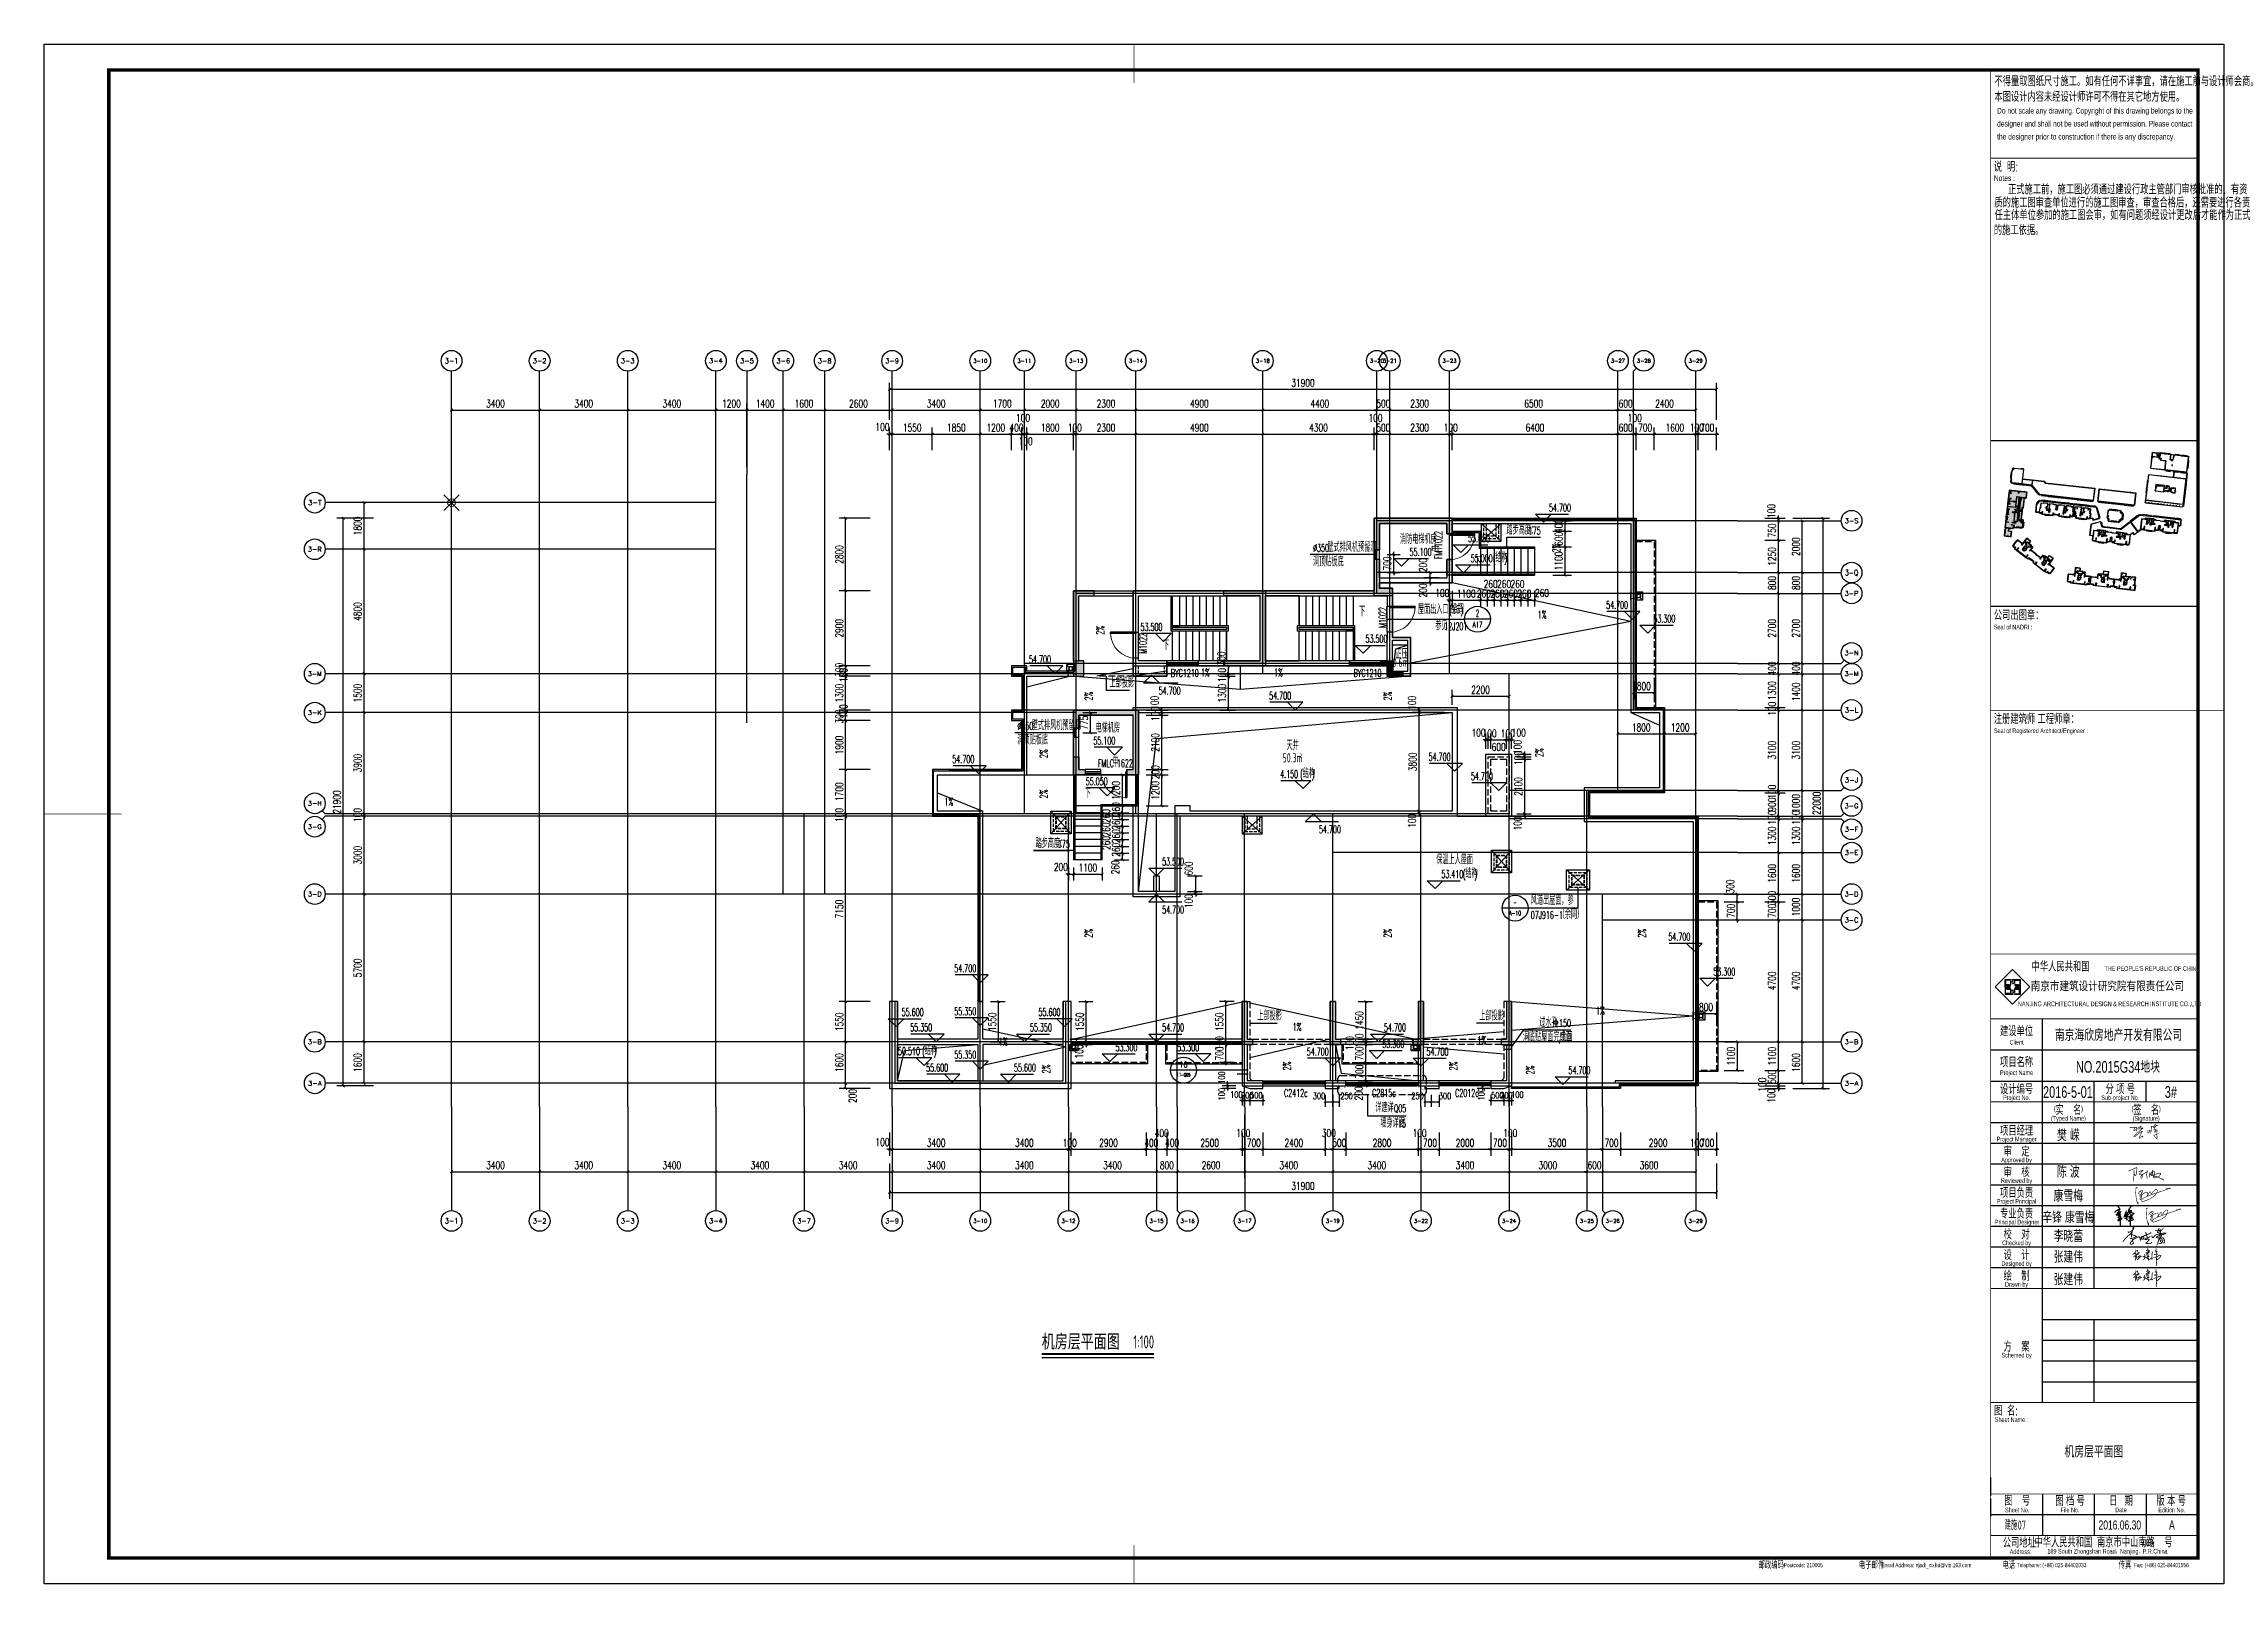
# Model space of a CAD drawing. Extents: x -59851 to 653804, y -249523 to 437614.
# Drawn here: x -59851 to 24284, y -190123 to -130688 of the extents above; entities that cross this region are included whole.
import ezdxf
from ezdxf.enums import TextEntityAlignment as Align

# ---------------------------------------------------------------- set-up
doc = ezdxf.new("R2010")
doc.units = 0
doc.header["$LTSCALE"] = 1000
doc.header["$MEASUREMENT"] = 0
for name, pattern in [('2015G34小桃园地块总图20160503$0$DASH', [0.35, 0.25, -0.1]), ('DASH', [0.35, 0.25, -0.1]), ('DASHEDX2', [1.5, 1, -0.5])]:
    doc.linetypes.add(name, pattern=pattern)
for name, color, linetype in [('-SY', 3, 'DASHEDX2'), ('1#内审修改版_1_1_2236$0$LABEL_PM', 7, 'Continuous'), ('2015G34小桃园地块总图20160503$0$16.04.01 1#2#更新屋顶平面_t3$0$ROOF', 4, 'Continuous'), ('2015G34小桃园地块总图20160503$0$A-Stair', 142, 'Continuous'), ('2015G34小桃园地块总图20160503$0$A-烟气道', 105, 'Continuous'), ('2015G34小桃园地块总图20160503$0$WINDOW', 4, 'Continuous'), ('A-Above', 5, 'DASH'), ('A-ROOF', 7, 'Continuous'), ('A-外装饰线脚', 7, 'Continuous'), ('A-洞口', 105, 'Continuous'), ('A-烟气道', 105, 'Continuous'), ('A-看线', 105, 'Continuous'), ('A-第三道尺寸线', 105, 'Continuous'), ('A-索引', 3, 'DASH'), ('AD-NAME-ROOM', 9, 'Continuous'), ('AXIS', 3, 'Continuous'), ('AXIS_TEXT', 7, 'Continuous'), ('CURTWALL', 4, 'Continuous'), ('DIM_ELEV', 3, 'Continuous'), ('DIM_IDEN', 3, 'Continuous'), ('DIM_LEAD', 3, 'Continuous'), ('DIM_SYMB', 3, 'Continuous'), ('DOOR_FIRE', 4, 'Continuous'), ('DOOR_FIRE_TEXT', 7, 'Continuous'), ('DOTE', 16, 'Continuous'), ('LABEL_FIXBOX_PM', 7, 'Continuous'), ('LABEL_FIXTXT_PM', 3, 'Continuous'), ('LABEL_PM', 7, 'Continuous'), ('LABEL_TXT_PM', 1, 'Continuous'), ('PUB_DIM', 3, 'Continuous'), ('PUB_HATCH', 8, 'Continuous'), ('PUB_TEXT', 7, 'Continuous'), ('STAIR', 5, 'Continuous'), ('WALL', 2, 'Continuous'), ('WINDOW', 4, 'Continuous'), ('WINDOW_TEXT', 7, 'Continuous'), ('ys', 154, 'Continuous'), ('剪力墙', 6, 'Continuous'), ('成品线脚', 151, 'Continuous'), ('电子签名', 7, 'Continuous')]:
    doc.layers.add(name, color=color, linetype=linetype)
for name, color, linetype, lineweight in [('33计全面积外廓线', 21, 'Continuous', 35), ('A-第四道尺寸线(线脚尺寸)', 105, 'Continuous', 5), ('其它标注_TMP', 8, 'Continuous', 0)]:
    doc.layers.add(name, color=color, linetype=linetype, lineweight=lineweight)
doc.styles.add('2015G34小桃园地块总图20160503$0$16.04.01 1#2#更新屋顶平面_t3$0$HB-NORM-35M', font='', dxfattribs={"width": 0.8})
doc.styles.add('2015G34小桃园地块总图20160503$0$Standard', font='gbenor.shx', dxfattribs={"bigfont": 'gbcbig.shx'})
doc.styles.add('_TCH_AXIS', font='COMPLEX', dxfattribs={"bigfont": 'GBCBIG'})
doc.styles.add('_TCH_DIM', font='SIMPLEX.shx', dxfattribs={"width": 0.7, "bigfont": 'GBCBIG.shx'})
doc.styles.add('_TCH_DIM_T3', font='SIMPLEX.shx', dxfattribs={"width": 0.705882, "bigfont": 'GBCBIG.shx'})
doc.styles.add('_TCH_LABEL', font='COMPLEX', dxfattribs={"bigfont": 'GBCBIG'})
doc.styles.add('_TCH_WINDOW', font='SIMPLEX.shx', dxfattribs={"width": 0.7, "height": 3.5, "bigfont": 'GBCBIG.shx'})
doc.styles.add('COMPLEX', font='COMPLEX')
doc.styles.add('LABEL_FIXBOX_PM', font='simhei.ttf', dxfattribs={"width": 0.8})
doc.styles.add('LABEL_FIXTXT_PM', font='pm_njadri_r.shx', dxfattribs={"width": 0.7, "bigfont": 'pm_njadri_hztxt.shx'})
doc.styles.add('LABEL_TXT_PM', font='pm_njadri_romans1.shx', dxfattribs={"width": 0.7, "bigfont": 'pm_njadri_hztxt.shx'})
doc.styles.get("Standard").update_dxf_attribs({"font": 'gbenor.shx', "width": 0.7, "bigfont": 'gbcbig.shx'})
doc.styles.add('黑体', font='simhei.ttf', dxfattribs={"width": 0.7})
doc.styles.get('2015G34小桃园地块总图20160503$0$16.04.01 1#2#更新屋顶平面_t3$0$HB-NORM-35M').set_extended_font_data('SimSun')
doc.dimstyles.new('_TCH_ARCH&&100', dxfattribs={"dimtxt": 297.5, "dimasz": 100, "dimexe": 250, "dimexo": 300, "dimgap": 100, "dimtad": 1, "dimdec": 0, "dimzin": 0, "dimdsep": 46, "dimtxsty": '_TCH_DIM_T3', "dimblk": 'ARCHTICK', "dimcen": 0.09, "dimclrt": 7, "dimazin": 2, "dimtfac": 1, "dimtdec": 0, "dimtix": 1, "dimtmove": 2, "dimatfit": 3, "dimfxl": 0, "dimtolj": 1, "dimtzin": 0, "dimarcsym": 0})
doc.dimstyles.new('_TCH_ARCH&&80', dxfattribs={"dimtxt": 238, "dimasz": 80, "dimexe": 200, "dimexo": 240, "dimgap": 80, "dimtad": 1, "dimdec": 0, "dimzin": 0, "dimdsep": 46, "dimtxsty": '_TCH_DIM_T3', "dimblk": 'ARCHTICK', "dimcen": 0.09, "dimclrt": 7, "dimazin": 2, "dimtfac": 1, "dimtdec": 0, "dimtix": 1, "dimtmove": 2, "dimatfit": 3, "dimfxl": 0, "dimtolj": 1, "dimtzin": 0, "dimarcsym": 0})
pattern_1 = [(0, (-730.89111, -636.81473), (0.078125, 0.15625), [0, -0.15625])]

msp = doc.modelspace()

# ---------------------------------------------------------------- texts
at = {"layer": 'DOOR_FIRE_TEXT', "style": '_TCH_WINDOW'}
for s, height, width, p in [('1022', 297.5, 0.494118, (-5895.8, -150106.3)), ('甲', 337.6, 0.7, (-5895.8, -150278.3)), ('FM', 297.5, 0.494118, (-5895.8, -150572.3))]:
    msp.add_text(s, height=height, rotation=90, dxfattribs=dict(at, width=width)).set_placement(p)
at = {"layer": 'LABEL_TXT_PM', "style": 'LABEL_TXT_PM', "width": 0.7}
msp.add_text('机房层平面图', height=450, dxfattribs=at).set_placement((19248.9, -184984.5), align=Align.MIDDLE)
at = {"layer": 'PUB_TEXT', "width": 0.7}
for s, height, p in [('消防电梯机房', 337.59, (-7520.9, -149982.8, 0)), ('0.6m', 350, (-7806.7, -154727.9, 0)), ('正压', 337.59, (-7688.3, -154413.7, 0)), ('2', 175, (-7275.8, -154552.9, 0)), ('电梯机房', 337.59, (-19267, -157259.6, 0)), ('1:100', 500, (-17812.6, -181019.2)), ('建施', 337.59, (15811.7, -188010.4)), ('-07', 350, (16155.7, -188010.4))]:
    msp.add_text(s, height=height, dxfattribs=at).set_placement(p)
at = {"layer": 'PUB_TEXT'}
for s, height, style, width, p in [('55.050', 297.5, '_TCH_DIM', 0.494118, (-4893, -149916.4)), ('踏步高度：', 337.59, '_TCH_DIM', 0.7, (-3416.1, -149624.5)), ('175', 297.5, '_TCH_DIM', 0.494118, (-2556, -149624.5)), ('洞顶贴板底', 337.59, '_TCH_DIM', 0.7, (-10875.5, -150849.3)), ('%%c350', 297.5, '_TCH_DIM', 0.494118, (-10875.5, -150289.3)), ('壁式排风机预留洞', 337.59, '_TCH_DIM', 0.7, (-10322.5, -150289.3)), ('55.100', 297.5, '_TCH_DIM', 0.494118, (-7151.2, -150446.4)), ('55.000', 297.5, '_TCH_DIM', 0.494118, (-4794.1, -150694.2)), ('(', 297.5, '_TCH_DIM', 0.494118, (-3936.1, -150694.2)), ('结构', 337.59, '_TCH_DIM', 0.7, (-3838.1, -150694.2)), (')', 297.5, '_TCH_DIM', 0.494118, (-3494.1, -150694.2)), ('53.500', 297.5, '_TCH_DIM', 0.494118, (-17532.2, -153341.7)), ('下', 337.6, '_TCH_DIM', 0.7, (-9098.7, -152769.3)), ('屋面出入口做法', 337.59, '_TCH_DIM', 0.7, (-6830.7, -152690.1)), ('参见', 337.59, '_TCH_DIM', 0.7, (-6158.5, -153315.8)), ('12J201', 297.5, '_TCH_DIM', 0.494118, (-5814.5, -153315.8)), ('(', 297.5, '_TCH_DIM', 0.494118, (-5626.5, -152690.1)), ('余同', 337.59, '_TCH_DIM', 0.7, (-5528.5, -152690.1)), (')', 297.5, '_TCH_DIM', 0.494118, (-5184.5, -152690.1)), ('1%', 297.5, '_TCH_DIM', 0.494118, (-2204.9, -152860)), ('下', 337.6, '_TCH_DIM', 0.7, (-16661.6, -154069.3)), ('53.500', 297.5, '_TCH_DIM', 0.494118, (-8852.1, -153794.2)), ('1%', 297.5, '_TCH_DIM', 0.494118, (-15198.1, -155096)), ('1%', 297.5, '_TCH_DIM', 0.494118, (-12377.4, -155096)), ('上部投影', 337.59, '_TCH_DIM', 0.7, (-18727.2, -155525.2)), ('54.700', 297.5, '_TCH_DIM', 0.494118, (-16831.7, -155799.3)), ('%%c350', 297.5, '_TCH_DIM', 0.494118, (-22282, -157164.3)), ('壁式排风机预留洞', 337.59, '_TCH_DIM', 0.7, (-21729, -157164.3)), ('洞顶贴板底', 337.59, '_TCH_DIM', 0.7, (-22282, -157724.3)), ('55.100', 297.5, '_TCH_DIM', 0.494118, (-19352, -157726.6)), ('55.050', 297.5, '_TCH_DIM', 0.494118, (-19644.8, -159295)), ('54.700', 297.5, '_TCH_DIM', 0.494118, (-4783.7, -159096.8)), ('1%', 297.5, '_TCH_DIM', 0.494118, (-25097.4, -160078.5)), ('下', 337.6, '_TCH_DIM', 0.7, (-19680.2, -159789.3)), ('踏步高度：', 337.59, '_TCH_DIM', 0.7, (-21578.8, -161712.8)), ('175', 297.5, '_TCH_DIM', 0.494118, (-20718.6, -161712.8)), ('风道出屋面，参', 337.59, '_TCH_DIM', 0.7, (-2476.1, -163905)), ('07J916-1', 297.5, '_TCH_DIM', 0.494118, (-2476.1, -164450.1)), ('（余同）', 337.59, '_TCH_DIM', 0.7, (-1398.1, -164450.1)), ('过水孔', 337.59, '_TCH_DIM', 0.7, (-2146.8, -168621.1)), ('1%', 297.5, '_TCH_DIM', 0.494118, (43.6, -168138.5)), ('1%', 297.5, '_TCH_DIM', 0.494118, (-22999.8, -169332.1)), ('1%', 297.5, '_TCH_DIM', 0.494118, (-11660.8, -168772.1)), ('1%', 297.5, '_TCH_DIM', 0.494118, (-4532.2, -169278)), ('洞底贴屋面完成面', 337.59, '_TCH_DIM', 0.7, (-2781.6, -169181.1)), ('150', 297.5, '_TCH_DIM', 0.494118, (-1385.7, -168621.1)), ('余同', 337.59, '_TCH_DIM', 0.7, (-1335.4, -169181.1)), (',', 297.5, '_TCH_DIM', 0.494118, (-1405.4, -169181.1)), ('详建详', 337.59, '_TCH_DIM', 0.7, (-8473.1, -171910.2)), ('-Q05', 297.5, '_TCH_DIM', 0.494118, (-7957.1, -171910.2)), ('墙身详图', 337.59, '_TCH_DIM', 0.7, (-8281.2, -172498.5)), ('15', 297.5, '_TCH_DIM', 0.494118, (-7593.1, -172498.5)), ('机房层平面图', 525.74, '黑体', 0.7, (-21342.1, -181010.4))]:
    msp.add_text(s, height=height, dxfattribs=dict(at, style=style, width=width)).set_placement(p)
at = {"layer": 'PUB_TEXT', "style": '_TCH_DIM', "width": 0.494118}
for p in [(-1342, -150320.6), (-18937.5, -153488.6), (-19385.5, -156029.2), (-7851.9, -156029.2), (-21119.5, -158250.3), (-2000, -158208.4), (-21119.5, -159804.2), (-19385.5, -165174.1), (-7851.9, -165174.1), (1959.1, -165174.1), (-21023, -170410.9), (-11727.8, -170294.7), (-5309.7, -170294.7), (-2350, -170452.4)]:
    msp.add_text('2%', height=297.5, rotation=90, dxfattribs=at).set_placement(p)
at = {"layer": 'PUB_TEXT'}
for s, height, style, width, p, p2 in [('A17', 214.23, '_TCH_DIM', 0.7, (-4716.2, -153208.5), (-4344.8, -153208.5)), ('2', 266.8, '_TCH_DIM', 0.7, (-4592.8, -152802.5), (-4468.2, -152802.5)), ('-', 266.8, '_TCH_DIM', 0.544444, (-3143.3, -163944.3), (-3018.8, -163944.3)), ('A-10', 176.17, '_TCH_DIM', 0.7, (-3310.1, -164319.5), (-2852, -164319.5)), ('建详-Q05', 124.56, '_TCH_LABEL', 0.799383, (-16142.9, -170528.8), (-15609.1, -170528.8))]:
    msp.add_text(s, height=height, dxfattribs=dict(at, style=style, width=width)).set_placement(p, p2, align=Align.FIT)
at = {"layer": 'PUB_TEXT', "style": '_TCH_LABEL'}
msp.add_text('16', height=230.99, dxfattribs=at).set_placement((-16035.5, -170187.8), (-15716.5, -170187.8), align=Align.FIT)
at = {"layer": 'WINDOW_TEXT', "style": '_TCH_WINDOW'}
for s, height, width, p in [('FMLC', 297.5, 0.494118, (-19174.7, -158594.3)), ('甲', 337.6, 0.7, (-18614.7, -158594.3)), ('1622', 297.5, 0.494118, (-18442.7, -158594.3))]:
    msp.add_text(s, height=height, dxfattribs=dict(at, width=width)).set_placement(p)

# ---------------------------------------------------------------- blocks, each defined once
blk = doc.blocks.new('_BJ_BasePt_Sign')
at = {"layer": '其它标注_TMP'}
for p, q in [((-300, -300), (300, 300)), ((300, -300), (-300, 300))]:
    blk.add_line(p, q, dxfattribs=at)
blk.add_circle((0, 0), 150, dxfattribs=at)
blk = doc.blocks.new('jifangcengjlq0329')
at = {"layer": 'PUB_HATCH'}
h = blk.add_hatch(color=256, dxfattribs=at)
h.paths.add_polyline_path([(-5514, -72537), (-5714, -72537), (-5714, -72937), (-5714, -73137), (-5514, -73137)])
h.paths.add_polyline_path([(-8514, -72162), (-8314, -72162), (-8314, -71137), (-5714, -71137), (-5714, -71537), (-5514, -71537), (-5514, -70937), (-8514, -70937)])
h.paths.add_polyline_path([(-8314, -72512), (-8514, -72512), (-8514, -73937), (-8014, -73937), (-7814, -73937), (-7814, -73637), (-8314, -73637), (-8314, -73137), (-8314, -72937)])
for points in [[(-20114, -77037), (-19714, -77037), (-19714, -76437), (-19914, -76437), (-19914, -73937), (-19314, -73937), (-19314, -73737), (-20114, -73737), (-20114, -76637)], [(-14314, -73737), (-12714, -73737), (-12714, -76637), (-14314, -76637), (-14314, -76437), (-12914, -76437), (-12914, -73937), (-14314, -73937)], [(-8014, -77037), (-8014, -76637), (-8264, -76637), (-8264, -76437), (-7814, -76437), (-7814, -76837), (-7414, -76837), (-7414, -77037)], [(-13414, -89587), (-13414, -91037), (-13214, -91037), (-13214, -91237), (-13614, -91237), (-13614, -89587)], [(-10014, -89587), (-10014, -91037), (-9814, -91037), (-9814, -91237), (-10214, -91237), (-10214, -89587)], [(-6814, -89587), (-6814, -91037), (-7014, -91037), (-7014, -91237), (-6614, -91237), (-6614, -89587)], [(-3414, -89587), (-3414, -91037), (-3614, -91037), (-3614, -91237), (-3214, -91237), (-3214, -89587)]]:
    blk.add_hatch(color=256, dxfattribs=at).paths.add_polyline_path(points)
h = blk.add_hatch(color=256, dxfattribs=at)
h.paths.add_polyline_path([(-19664, -80837), (-19664, -80637), (-19914, -80637), (-19914, -80137), (-20114, -80137), (-20114, -80837)])
h.paths.add_polyline_path([(-18064, -80637), (-18064, -80837), (-17614, -80837), (-17614, -78337), (-20114, -78337), (-20114, -79037), (-19914, -79037), (-19914, -78537), (-17814, -78537), (-17814, -80637)])
at = {"layer": '剪力墙'}
for points in [[(-5714, -71537), (-5714, -71137), (-8314, -71137), (-8314, -72162), (-8514, -72162), (-8514, -70937), (-5514, -70937), (-5514, -71537), (-5714, -71537)], [(-8314, -72512), (-8314, -72937), (-8314, -72937), (-8314, -73137), (-8314, -73137), (-8314, -73637), (-7814, -73637), (-7814, -73937), (-7814, -73937), (-8014, -73937), (-8014, -73937), (-8514, -73937), (-8514, -72512), (-8314, -72512)], [(-5514, -72537), (-5514, -73137), (-5714, -73137), (-5714, -72937), (-5714, -72937), (-5714, -72537), (-5514, -72537)], [(-12714, -73937), (-12714, -73937)], [(-12714, -76437), (-12714, -76437)], [(-18064, -80637), (-17814, -80637), (-17814, -78537), (-19914, -78537), (-19914, -79037), (-20114, -79037), (-20114, -78337), (-17614, -78337), (-17614, -80837), (-18064, -80837), (-18064, -80637)], [(-19664, -80837), (-20114, -80837), (-20114, -80137), (-19914, -80137), (-19914, -80637), (-19664, -80637), (-19664, -80837)]]:
    blk.add_lwpolyline(points, dxfattribs=at)
for points in [[(-20114, -77037), (-19714, -77037), (-19714, -76437), (-19914, -76437), (-19914, -73937), (-19314, -73937), (-19314, -73737), (-20114, -73737), (-20114, -76637)], [(-14314, -73737), (-12714, -73737), (-12714, -76637), (-14314, -76637), (-14314, -76437), (-12914, -76437), (-12914, -73937), (-14314, -73937)], [(-8014, -77037), (-8014, -76637), (-8264, -76637), (-8264, -76437), (-7814, -76437), (-7814, -76837), (-7414, -76837), (-7414, -77037)], [(-13414, -89587), (-13414, -91037), (-13214, -91037), (-13214, -91237), (-13614, -91237), (-13614, -89587)], [(-10014, -89587), (-10014, -91037), (-9814, -91037), (-9814, -91237), (-10214, -91237), (-10214, -89587)], [(-6814, -89587), (-6814, -91037), (-7014, -91037), (-7014, -91237), (-6614, -91237), (-6614, -89587)], [(-3414, -89587), (-3414, -91037), (-3614, -91037), (-3614, -91237), (-3214, -91237), (-3214, -89587)]]:
    blk.add_lwpolyline(points, close=True, dxfattribs=at)
blk = doc.blocks.new('zhouxianssceng0329')
at = {"layer": 'DOTE'}
for p, q in [((-44114, 132090), (-44114, 156469)), ((-40714, 132090), (-40714, 156469)), ((-37314, 132090), (-37314, 156469)), ((-33914, 132090), (-33914, 156469)), ((-32714, 146898), (-32714, 156469)), ((-31314, 140298), (-31314, 156469)), ((-29714, 140298), (-29714, 156469)), ((-27114, 132090), (-27114, 156469)), ((-23714, 132090), (-23714, 156469)), ((-22014, 143398), (-22014, 156469)), ((-20014, 143398), (-20014, 156469)), ((-17714, 143398), (-17714, 156469)), ((-12814, 148798), (-12814, 156469)), ((-8414, 151898), (-8414, 156469)), ((-7914, 148798), (-7914, 156469)), ((-5614, 148798), (-5614, 156469)), ((886, 144298), (886, 156469)), ((1486, 147398), (1486, 156469)), ((3886, 132090), (3886, 156469)), ((-33914, 155398), (-44989, 155398)), ((5501, 154698), (-8414, 154698)), ((-33914, 153598), (-44989, 153598)), ((5501, 152698), (-8414, 152698)), ((5501, 151898), (-20014, 151898)), ((5501, 149198), (-22014, 149198)), ((5501, 148798), (-44989, 148798)), ((-3314, 132090), (-3314, 148798)), ((-20014, 147298), (-44989, 147298)), ((5501, 147398), (-22014, 147398)), ((5501, 144298), (-3314, 144298)), ((-314, 132090), (-314, 144298)), ((-3314, 143398), (-44989, 143398)), ((5501, 143298), (-44989, 143298)), ((-30514, 132090), (-30514, 143398)), ((-20314, 132090), (-20314, 143398)), ((-16914, 132090), (-16914, 143398)), ((-16114, 132090), (-16114, 143398)), ((-13514, 132090), (-13514, 143398)), ((-10114, 132090), (-10114, 143398)), ((-6714, 132090), (-6714, 143398)), ((5501, 143198), (-3314, 143198)), ((5501, 141898), (-10114, 141898)), ((5501, 140298), (-44989, 140298)), ((286, 132090), (286, 140298)), ((5501, 139298), (286, 139298)), ((5501, 134598), (-44989, 134598)), ((5501, 132998), (-44989, 132998))]:
    blk.add_line(p, q, dxfattribs=at)
blk = doc.blocks.new('PMSheet_A1_20150113_5-3892016032414355901')
at = {"layer": 'LABEL_FIXBOX_PM'}
h = blk.add_hatch(color=256, dxfattribs=at)
h.paths.add_polyline_path([(762.26, 232.85), (762.26, 231.16), (762.39, 231.16), (762.39, 233.19), (759.25, 233.19), (759.34, 233.06), (760.21, 233.06), (760.21, 231.79), (760.35, 231.58), (760.35, 232.85)])
h.paths.add_polyline_path([(756.57, 233.19), (756.57, 230.05), (756.7, 230.14), (756.7, 231.01), (757.97, 231.01), (758.18, 231.16), (756.91, 231.16), (756.91, 233.06), (758.61, 233.06), (758.61, 233.19)])
h.paths.add_polyline_path([(758.61, 231.16), (758.84, 231.16), (758.84, 232.1), (758.61, 232.45)])
h.paths.add_polyline_path([(760.35, 231.16), (760.35, 230.92), (761.3, 230.92), (761.65, 231.16)])
h.paths.add_polyline_path([(760.99, 229.55), (760.77, 229.41), (762.05, 229.41), (762.05, 227.5), (760.35, 227.5), (760.35, 227.37), (762.39, 227.37), (762.39, 230.51), (762.26, 230.42), (762.26, 229.55)])
h.paths.add_polyline_path([(760.12, 228.46), (760.35, 228.11), (760.35, 229.41), (760.12, 229.41)])
h.paths.add_polyline_path([(756.7, 227.71), (756.7, 229.41), (756.57, 229.41), (756.57, 227.37), (759.71, 227.37), (759.62, 227.5), (758.75, 227.5), (758.75, 228.78), (758.61, 228.99), (758.61, 227.71)])
h.paths.add_polyline_path([(758.61, 229.41), (758.61, 229.65), (757.66, 229.65), (757.31, 229.41)])
h = blk.add_hatch(dxfattribs=at)
h.set_pattern_fill('DOTS', color=256, scale=2.5, style=0)
h.set_pattern_definition(pattern_1)
h.paths.add_polyline_path([(758.61, 230.29), (758.61, 231.16), (758.18, 231.16), (756.57, 230.05), (756.57, 229.41), (757.31, 229.41)])
h = blk.add_hatch(dxfattribs=at)
h.set_pattern_fill('DOTS', color=256, scale=2.5, style=0)
h.set_pattern_definition(pattern_1)
h.paths.add_polyline_path([(759.25, 233.19), (758.61, 233.19), (758.61, 232.45), (759.49, 231.16), (760.35, 231.16), (760.35, 231.58)])
h = blk.add_hatch(dxfattribs=at)
h.set_pattern_fill('DOTS', color=256, scale=2.5, style=0)
h.set_pattern_definition(pattern_1)
h.paths.add_polyline_path([(759.47, 229.41), (758.61, 229.41), (758.61, 228.99), (759.71, 227.37), (760.35, 227.37), (760.35, 228.11)])
h = blk.add_hatch(dxfattribs=at)
h.set_pattern_fill('DOTS', color=256, scale=2.5, style=0)
h.set_pattern_definition(pattern_1)
h.paths.add_polyline_path([(760.35, 230.27), (760.35, 229.41), (760.77, 229.41), (762.39, 230.51), (762.39, 231.16), (761.65, 231.16)])
for p, q in [((756.57, 233.19), (758.61, 233.19)), ((756.57, 230.05), (756.57, 233.19)), ((756.57, 230.05), (756.7, 230.14)), ((756.57, 229.41), (756.57, 227.37)), ((756.57, 229.41), (756.7, 229.41)), ((759.71, 227.37), (756.57, 227.37)), ((756.7, 231.01), (757.97, 231.01)), ((756.7, 230.14), (756.7, 231.01)), ((756.7, 227.71), (756.7, 229.41)), ((758.61, 227.71), (756.7, 227.71)), ((756.91, 233.06), (758.61, 233.06)), ((756.91, 231.16), (756.91, 233.06)), ((758.18, 231.16), (756.91, 231.16)), ((757.31, 229.41), (757.66, 229.65)), ((757.31, 229.41), (758.61, 229.41)), ((758.61, 229.65), (757.66, 229.65)), ((757.97, 231.01), (758.18, 231.16)), ((758.61, 233.19), (758.61, 233.06)), ((758.61, 232.45), (758.61, 231.16)), ((758.61, 232.45), (758.84, 232.1)), ((758.61, 231.16), (758.84, 231.16)), ((758.61, 229.41), (758.61, 229.65)), ((758.75, 228.78), (758.61, 228.99)), ((758.61, 228.99), (758.61, 227.71)), ((758.75, 227.5), (758.75, 228.78)), ((759.62, 227.5), (758.75, 227.5)), ((758.84, 231.16), (758.84, 232.1)), ((759.25, 233.19), (762.39, 233.19)), ((759.25, 233.19), (759.34, 233.06)), ((759.34, 233.06), (760.21, 233.06)), ((759.71, 227.37), (759.62, 227.5)), ((760.35, 229.41), (760.12, 229.41)), ((760.12, 229.41), (760.12, 228.46)), ((760.35, 228.11), (760.12, 228.46)), ((760.21, 233.06), (760.21, 231.79)), ((760.21, 231.79), (760.35, 231.58)), ((760.35, 232.85), (762.26, 232.85)), ((760.35, 231.58), (760.35, 232.85)), ((761.65, 231.16), (760.35, 231.16)), ((760.35, 231.16), (760.35, 230.92)), ((760.35, 230.92), (761.3, 230.92)), ((760.35, 228.11), (760.35, 229.41)), ((762.05, 227.5), (760.35, 227.5)), ((760.35, 227.37), (760.35, 227.5)), ((762.39, 227.37), (760.35, 227.37)), ((760.99, 229.55), (760.77, 229.41)), ((760.77, 229.41), (762.05, 229.41)), ((762.26, 229.55), (760.99, 229.55)), ((761.65, 231.16), (761.3, 230.92)), ((762.05, 229.41), (762.05, 227.5)), ((762.26, 232.85), (762.26, 231.16)), ((762.39, 231.16), (762.26, 231.16)), ((762.39, 230.51), (762.26, 230.42)), ((762.26, 230.42), (762.26, 229.55)), ((762.39, 233.19), (762.39, 227.37)), ((771, 186), (771, 218)), ((751, 206), (831, 206)), ((751, 194), (831, 194)), ((791, 186), (791, 194)), ((811, 186), (811, 194)), ((771, 70), (771, 186)), ((791, 114), (791, 186)), ((751, 178), (831, 178)), ((751, 170), (831, 170)), ((751, 162), (831, 162)), ((751, 154), (831, 154)), ((751, 146), (831, 146)), ((751, 138), (831, 138)), ((751, 130), (831, 130)), ((751, 122), (831, 122)), ((791, 70), (791, 102)), ((771, 94), (831, 94)), ((771, 86), (831, 86)), ((771, 78), (831, 78)), ((751, 41), (751, 34)), ((771, 34.7), (771, 18.7)), ((791, 34.7), (791, 18.7)), ((811, 34.7), (811, 18.7)), ((830.99, 26.64), (750.88, 26.64)), ((751, 33), (751, 26)), ((751.35, 18.64), (750.88, 18.64))]:
    blk.add_line(p, q, dxfattribs=at)
for points in [[(0, 594), (841, 594), (841, 0), (0, 0)], [(759.48, 223.59), (766.17, 230.28), (759.48, 236.97), (752.79, 230.28)]]:
    blk.add_lwpolyline(points, close=True, dxfattribs=at)
at = {"layer": 'LABEL_FIXBOX_PM', "const_width": 0.35}
for points in [[(420.5, 594), (420.5, 579)], [(751, 10), (751, 584)], [(751, 550), (831, 550)], [(751, 377), (831, 377)], [(751, 337), (831, 337)], [(841, 337), (831, 337)], [(0, 297), (30, 297)], [(751, 243), (831, 243)], [(751, 218), (831, 218)], [(751, 186), (831, 186)], [(751, 114), (831, 114)], [(751, 70), (831, 70)], [(751, 34.7), (831, 34.7)], [(751, 18.7), (831, 18.7)], [(420.5, 15), (420.5, 0)]]:
    blk.add_lwpolyline(points, dxfattribs=at)
at = {"layer": 'LABEL_FIXBOX_PM', "const_width": 1.4}
blk.add_lwpolyline([(831, 584), (25, 584), (25, 10), (831, 10)], close=True, dxfattribs=at)
at = {"layer": 'LABEL_FIXBOX_PM'}
blk.add_lwpolyline([(771, 102), (831, 102)], dxfattribs=at)
at = {"layer": 'LABEL_FIXBOX_PM', "style": 'LABEL_FIXBOX_PM', "width": 0.8}
blk.add_text('南京市建筑设计研究院有限责任公司', height=3.3, dxfattribs=at).set_placement((766.46, 229))
at = {"layer": 'LABEL_FIXTXT_PM', "style": 'LABEL_FIXTXT_PM', "width": 0.7}
for s, height, p in [('不得量取图纸尺寸施工。如有任何不详事宜，请在施工前与设计师会商。', 3.5, (752.47, 577.79)), ('本图设计内容未经设计师许可不得在其它地方使用。', 3.5, (752.47, 571.79)), ('designer and shall not be used without permission. Please contact', 2.2, (753.48, 562.19)), ('Do not scale any drawing. Copyright of this drawing belongs to the ', 2.2, (753.45, 567.19)), ('the designer prior to construction if there is any discrepancy.', 2.2, (753.48, 557.19)), ('说  明:', 3.5, (752.24, 544.8)), ('Notes :', 2.2, (752.24, 541.21)), ('正式施工前，施工图必须通过建设行政主管部门审核批准的、有资', 3.5, (757.7, 536.07)), ('质的施工图审查单位进行的施工图审查，审查合格后，还需要进行各责', 3.5, (752.43, 530.97)), ('任主体单位参加的施工图会审，如有问题须经设计更改后才能作为正式', 3.5, (752.53, 526.17)), ('的施工依据。', 3.5, (752.23, 520.37)), ('公司出图章：', 3.5, (752.24, 371.8)), ('Seal of NADRI :', 1.8, (752.24, 368.21)), ('Seal of Registered Architect/Engineer :', 1.8, (752.24, 328.21)), ('注册建筑师 工程师章：', 3.5, (752.24, 331.8)), ('中华人民共和国', 3.5, (766.81, 236.26)), ("THE PEOPLE'S REPUBLIC OF CHINA", 1.8, (794.91, 236.49)), ('189', 2.4, (809.19, 14.85))]:
    blk.add_text(s, height=height, dxfattribs=at).set_placement(p)
for s, height, p in [('/', 2.4, (764.22, 333.62)), ('Sheet Name :', 1.8, (752.62, 63.36)), ('189 South Zhongshan Road，Nanjing，P.R.China', 1.8, (772.89, 12.59))]:
    blk.add_text(s, height=height, dxfattribs=at).set_placement(p, align=Align.MIDDLE_LEFT)
for s, height, p in [('NANJING ARCHITECTURAL DESIGN & RESEARCH INSTITUTE CO.,LTD', 1.8, (796.91, 222.87)), ('Postcode: 210005', 1.6, (678.72, 6.46)), ('Email Address: njadi_co.ltd@vip.163.com', 1.6, (726.27, 6.46)), ('Telephone: (+86) 025-84402033', 1.6, (774.51, 6.46)), ('Fax: (+86) 025-84401556', 1.6, (816.86, 6.46))]:
    blk.add_text(s, height=height, dxfattribs=at).set_placement(p, align=Align.CENTER)
for s, height, p in [('建设单位', 3.5, (761, 213.52)), ('项目名称', 3.5, (761, 201.52)), ('Client', 1.8, (761, 208.99)), ('Project Name', 1.8, (761, 196.99)), ('设计编号', 3.5, (761, 191.09)), ('Project No.', 1.8, (761, 187.36)), ('Sub-project No.', 1.8, (801, 187.36)), ('分 项 号', 3.5, (801, 191.09)), ('项目经理', 3.5, (761, 175.09)), ('(Typed Name)', 1.8, (781, 179.36)), ('(               )', 2, (781, 183.09)), ('实    名', 3.5, (781, 183.09)), ('(               )', 2, (811, 183.09)), ('签    名', 3.5, (811, 183.09)), ('(Signature)', 1.8, (811, 179.36)), ('Project Manager', 1.8, (761, 171.36)), ('审    定', 3.5, (761, 167.09)), ('Approved by', 1.8, (761, 163.36)), ('审    核', 3.5, (761, 159.09)), ('Reviewed by', 1.8, (761, 155.36)), ('项目负责', 3.5, (761, 151.09)), ('Project Principal', 1.8, (761, 147.36)), ('专业负责', 3.5, (761, 143.09)), ('Principal Designer', 1.8, (761.17, 139.36)), ('校    对', 3.5, (761, 135.09)), ('Checked by', 1.8, (761, 131.36)), ('设    计', 3.5, (761, 127.09)), ('Designed by', 1.8, (761, 123.36)), ('绘    制', 3.5, (761, 119.09)), ('Drawn by', 1.8, (761, 115.36)), ('方    案', 3.5, (761, 91.75)), ('Schemed by', 1.8, (761, 88.02)), ('图  名:', 3.5, (756.85, 67.09)), ('图    号', 3.5, (761.24, 32.29)), ('图 档 号', 3.5, (781.65, 32.29)), ('日   期', 3.5, (801.3, 32.29)), ('版 本 号', 3.5, (820.66, 32.29)), ('Sheet No.', 1.8, (761.24, 28.56)), ('File No.', 1.8, (781.65, 28.56)), ('Date', 1.8, (801.3, 28.56)), ('Edition No.', 1.8, (820.86, 28.56)), ('公司地址:', 3.5, (762.53, 16.19)), ('中华人民共和国  南京市中山南路    号', 3.5, (794.52, 16.32)), ('邮政编码', 2.7, (666.35, 7.55)), ('电子邮件', 2.7, (705.05, 7.55)), ('电话', 2.7, (757.98, 7.55)), ('Address:', 1.8, (762.53, 12.46)), ('传真', 2.7, (802.84, 7.55))]:
    blk.add_text(s, height=height, dxfattribs=at).set_placement(p, align=Align.MIDDLE)
at = {"layer": 'LABEL_TXT_PM', "style": 'LABEL_TXT_PM'}
for tag, height, width, p in [('修改图应说明理由', 4.5, 0.7, (788.35, 468.8)), ('出图章签名', 4.5, 0.7, (759.46, 338.09)), ('建设单位_U01', 4.5, 0.7, (800.9, 212.14)), ('建设单位_D01', 4.5, 0.7, (800.9, 207.4)), ('建设单位', 4.5, 0.7, (800.9, 210.2)), ('项目名称_U01', 4.5, 0.7, (800.9, 200.42)), ('项目名称', 4.5, 0.7, (800.9, 198.19)), ('项目名称_D01', 4.5, 0.7, (800.9, 195.3)), ('设计编号', 4.5, 0.6, (780.76, 187.9)), ('分项号', 4.5, 0.6, (820.26, 188)), ('项目经理', 4.5, 0.7, (780.26, 172)), ('项目经理签名', 4.5, 0.7, (810.18, 172.26)), ('审定', 4.5, 0.7, (780.26, 163.9)), ('审定签名', 4.5, 0.7, (810.18, 164.16)), ('审核', 4.5, 0.7, (780.26, 156)), ('审核签名', 4.5, 0.7, (810.18, 156.26)), ('项目负责', 4.5, 0.7, (780.26, 148)), ('项目负责签名', 4.5, 0.7, (810.18, 148.26)), ('专业负责', 4.5, 0.7, (780.26, 140)), ('专业负责签名', 4.5, 0.7, (810.18, 140.26)), ('校对', 4.5, 0.7, (780.26, 131.9)), ('校对签名', 4.5, 0.7, (810.18, 132.16)), ('设计', 4.5, 0.7, (780.26, 124)), ('设计签名', 4.5, 0.7, (810.18, 124.26)), ('绘制', 4.5, 0.7, (780.26, 115.9)), ('绘制签名', 4.5, 0.7, (810.18, 116.16)), ('方案_01签名', 4.5, 0.7, (810.18, 96.16)), ('方案_01', 4.5, 0.7, (780.26, 95.9)), ('方案_02', 4.5, 0.7, (780.26, 87.9)), ('方案_02签名', 4.5, 0.7, (810.18, 88.16)), ('方案_03', 4.5, 0.7, (780.29, 79.9)), ('方案_03签名', 4.5, 0.7, (810.2, 80.16)), ('方案_04', 4.5, 0.7, (780.26, 71.9)), ('方案_04签名', 4.5, 0.7, (810.18, 72.16)), ('图名_U02', 4.5, 0.7, (790.5, 60.2)), ('图名_U01', 4.5, 0.7, (790.5, 54.2)), ('图名', 4.5, 0.7, (790.5, 47.96)), ('图名_D01', 4.5, 0.7, (790.5, 42.4)), ('图名_D02', 4.5, 0.7, (790.5, 37)), ('图号', 3.5, 0.7, (760.97, 20.95)), ('图档号', 3.5, 0.7, (781.1, 20.95)), ('日期', 3.5, 0.7, (801.07, 20.95)), ('版本号', 3.5, 0.7, (820.27, 20.95))]:
    blk.add_attdef(tag, text='', height=height, dxfattribs=dict(at, width=width)).set_placement(p, align=Align.CENTER)
blk = doc.blocks.new('PMSign_73_fanrong_樊嵘_20121116121020')
at = {"layer": 'LABEL_PM', "const_width": 20}
for points in [[(-350, 428), (-310, 418), (-252, 413), (-175, 413), (-130, 413), (-77, 413), (-66, 413)], [(166, 401), (47, 304), (25, 272), (-33, 230), (-77, 197), (-100, 167), (-136, 133), (-159, 112), (-176, 96), (-184, 84), (-188, 73), (-183, 69), (-168, 73), (-144, 81), (-110, 105), (-70, 140), (-38, 167), (-4, 192), (36, 226), (62, 245), (81, 254), (95, 260), (110, 267), (121, 267), (113, 259), (98, 228), (72, 175), (39, 102), (20, 48), (11, 23), (5, 11), (12, 5), (25, 5), (37, 14), (61, 38), (87, 64), (111, 85), (130, 94), (137, 97), (148, 88), (139, 77), (126, 44)], [(-148, 440), (-149, 374), (-173, 351), (-186, 320), (-186, 298), (-164, 298), (-133, 318), (-102, 338), (-36, 378), (-4, 408), (14, 424), (41, 447), (77, 466), (44, 411), (11, 358), (-8, 317)], [(-66, 413), (-80, 372), (-91, 318), (-100, 270)], [(44, 411), (34, 395), (81, 395), (120, 395), (143, 390), (103, 375), (75, 332), (47, 304)], [(323, 301), (331, 249), (338, 210), (346, 205), (354, 210), (375, 231), (401, 275), (407, 285), (396, 310), (383, 328), (396, 310), (370, 298), (352, 290), (396, 310), (421, 293), (438, 281), (438, 248), (438, 230), (450, 295), (457, 316), (457, 331)], [(457, 350), (453, 398), (453, 449), (453, 457), (525, 457), (618, 473), (680, 478), (653, 492), (622, 503), (599, 518), (592, 518), (577, 495), (556, 439), (544, 423), (539, 405), (554, 405), (574, 416), (593, 422), (618, 473)], [(593, 422), (578, 383), (557, 345), (547, 326), (547, 316), (555, 316), (575, 325), (607, 342), (635, 355), (635, 344), (613, 315), (600, 291), (583, 259), (568, 231), (580, 231), (596, 241), (619, 268), (652, 301), (663, 310), (668, 296), (660, 232), (660, 189), (660, 121), (664, 55), (667, -4), (649, 8), (629, 30), (592, 70), (569, 92), (557, 103), (546, 114), (565, 126), (608, 146), (638, 160), (678, 172), (729, 193)]]:
    blk.add_lwpolyline(points, dxfattribs=at)
blk = doc.blocks.new('PMSign_70_kangxuemei_康雪梅_20130422154401')
at = {"layer": 'LABEL_PM', "const_width": 20}
for points in [[(-20, 616), (-40, 630), (-58, 637), (-65, 637), (-71, 614), (-78, 570), (-78, 540), (-78, 505), (-83, 463), (-83, 417), (-79, 369), (-76, 327), (-69, 271), (-63, 224), (-52, 169), (-44, 126), (-27, 67), (-11, 28), (1, 11), (8, 11), (8, 20), (4, 48), (4, 64), (4, 83), (-1, 107)], [(1, 394), (9, 409), (23, 428), (44, 454), (63, 476), (86, 495), (106, 506), (123, 512), (140, 514), (150, 514), (161, 512), (169, 506), (171, 491), (166, 473), (156, 452), (141, 412), (125, 382), (99, 354), (79, 329), (55, 317), (48, 317)], [(45, 388), (74, 384), (95, 381), (105, 376), (124, 361), (131, 340), (135, 322), (135, 307), (135, 285), (132, 253), (123, 214), (113, 194), (103, 184), (92, 180), (83, 180), (77, 188), (71, 202), (75, 225), (85, 248), (99, 285), (112, 308), (139, 347), (160, 367), (180, 387), (208, 407), (231, 423), (248, 434), (272, 444), (297, 448), (313, 452), (328, 449), (340, 441), (350, 430), (354, 413), (354, 398), (354, 383), (351, 361), (341, 335), (333, 323), (333, 314), (343, 314), (350, 322), (359, 349), (372, 375), (386, 393), (402, 416), (419, 437), (431, 452), (445, 463), (455, 466), (462, 466), (471, 463), (473, 454), (473, 440), (473, 423), (473, 410), (475, 401), (477, 394), (484, 392), (492, 395), (507, 403), (519, 421), (534, 438), (546, 455), (566, 478), (583, 497), (602, 521), (617, 536), (627, 545), (637, 553), (652, 559), (671, 560), (679, 560), (688, 556), (695, 548), (705, 530), (708, 513), (708, 495), (706, 473), (701, 455), (691, 436), (673, 405), (662, 387), (649, 370), (637, 354), (620, 335), (607, 320), (588, 304), (569, 289), (547, 274), (524, 260), (499, 243), (473, 230), (436, 211), (408, 197), (386, 189), (356, 174), (321, 160), (298, 151), (266, 139), (241, 130), (217, 126), (188, 121), (168, 118), (147, 120), (135, 126), (127, 134), (129, 149), (145, 182), (166, 205), (199, 227), (235, 248), (282, 275), (316, 291), (345, 304), (379, 320), (426, 335), (464, 347), (509, 367), (552, 383), (589, 396), (622, 405), (662, 420), (707, 434), (748, 449), (795, 467), (841, 482), (867, 491), (891, 494), (922, 506), (958, 520), (993, 531), (1009, 536), (1031, 547), (1054, 553), (1079, 563), (1102, 572), (1114, 576), (1128, 587), (1147, 596), (1165, 605), (1176, 605), (1185, 602), (1190, 597), (1188, 592), (1171, 587), (1150, 582), (1129, 582), (1099, 582), (1059, 580), (1014, 578)], [(86, 495), (102, 469), (119, 452), (132, 425), (141, 412)]]:
    blk.add_lwpolyline(points, dxfattribs=at)
blk = doc.blocks.new('PMSign_282_5-389_张建伟_20130724083428')
at = {"const_width": 20}
for points in [[(4, 293), (21, 278), (27, 268), (22, 253), (10, 233), (-12, 213), (-34, 192), (-45, 181), (-19, 192), (0, 196), (11, 195), (24, 189), (24, 177), (12, 155), (-10, 127), (-28, 110), (-45, 95), (-15, 120), (-1, 121), (10, 120), (16, 113), (18, 99), (12, 69), (4, 44), (0, 0)], [(114, 222), (90, 213), (68, 196), (43, 177), (32, 164), (28, 158)], [(28, 157), (37, 127), (42, 88), (44, 62), (46, 47), (54, 36), (62, 29), (70, 31), (84, 49), (103, 71), (114, 85), (133, 111), (140, 127), (135, 131), (127, 133), (115, 130), (90, 110), (73, 99), (92, 93), (142, 96), (177, 109)], [(112, 185), (63, 171), (30, 157), (29, 156)], [(59, 287), (63, 253), (75, 223), (82, 211)], [(206, 100), (222, 116), (230, 120), (244, 118), (276, 95), (317, 63), (333, 53), (355, 41), (379, 38), (395, 41), (406, 48), (422, 68)], [(248, 170), (254, 148), (259, 130), (257, 79), (249, 51), (239, 40), (227, 34), (220, 34), (215, 37), (211, 41)], [(289, 267), (322, 279), (351, 277), (373, 273), (383, 264), (379, 252), (359, 241), (333, 229), (307, 218), (281, 207), (351, 237), (369, 236), (374, 232), (375, 227), (365, 215), (350, 207), (315, 187), (284, 178)], [(295, 147), (325, 154), (343, 152), (354, 149), (354, 143), (347, 135), (339, 118), (324, 104), (317, 98), (319, 92), (333, 91), (354, 99), (365, 107), (368, 121)], [(330, 333), (338, 320), (341, 251), (340, 164), (347, 52), (356, -1)], [(368, 121), (369, 129)], [(461, 245), (454, 195), (447, 152), (447, 105), (442, 60), (444, 43), (451, 36), (458, 43), (464, 53), (466, 67)], [(515, 94), (506, 86), (533, 91), (582, 110), (633, 132), (667, 141), (681, 142), (687, 141), (691, 133), (678, 109), (658, 79), (634, 57), (612, 35), (595, 26), (585, 28), (570, 37), (570, 70)], [(537, 185), (523, 173), (518, 163), (533, 165), (562, 172), (583, 178), (591, 178), (594, 177), (591, 169), (586, 162)], [(525, 255), (545, 256), (567, 254), (581, 252), (585, 250), (583, 242), (579, 235)], [(554, 329), (561, 264), (566, 190), (566, 118), (565, 28), (570, -45), (576, -146)]]:
    blk.add_lwpolyline(points, dxfattribs=at)
blk = doc.blocks.new('PMSign_52_chenbo_陈波_20121116120845')
at = {"layer": 'LABEL_PM', "const_width": 20}
for points in [[(-158, 323), (-126, 333), (-96, 350), (-59, 367), (-33, 379), (-3, 392), (25, 405), (48, 418), (80, 428), (94, 433), (101, 433), (106, 428), (109, 420), (109, 409), (107, 369), (104, 323), (98, 278), (91, 239), (84, 208), (78, 192), (71, 182), (66, 182), (54, 185), (48, 193), (41, 203), (30, 218), (23, 236), (16, 271), (16, 360), (16, 211), (11, 147), (6, 82), (4, 48), (-2, 21), (-2, 2)], [(163, 300), (185, 306), (217, 320), (249, 332), (274, 342), (291, 347), (302, 349), (302, 345), (292, 333), (264, 306), (239, 278), (221, 257), (203, 241), (197, 233), (193, 227), (191, 219), (193, 214), (195, 211), (200, 208), (205, 208), (211, 208), (223, 216), (238, 220), (248, 223), (262, 223), (272, 218), (277, 212), (279, 207), (274, 196), (264, 188)], [(279, 207), (286, 193), (290, 183), (290, 175), (290, 166), (288, 153), (287, 141), (279, 128), (271, 117), (262, 106), (250, 102), (239, 104), (235, 110), (235, 122), (236, 137), (239, 151), (244, 164), (249, 175), (255, 182), (264, 188), (274, 196), (279, 207), (287, 212), (299, 219), (310, 226), (315, 230), (327, 236), (339, 244), (349, 251), (363, 261), (379, 269), (392, 275), (415, 286), (426, 295), (443, 305), (445, 310), (442, 317), (439, 327), (436, 328), (429, 326), (426, 322), (428, 312), (429, 283), (428, 264), (424, 227), (424, 201), (424, 179), (430, 158), (430, 129), (434, 105), (441, 85)], [(527, 279), (519, 252), (515, 226), (515, 189), (515, 162), (519, 143), (523, 118), (519, 143), (514, 164), (520, 180), (533, 201), (542, 223), (551, 246), (563, 269), (579, 289), (595, 302), (607, 312), (626, 319), (642, 323), (649, 323), (656, 323), (664, 318), (670, 303), (673, 284), (673, 260), (673, 235), (666, 195), (657, 176), (648, 166), (644, 166), (635, 168), (628, 179), (619, 197), (612, 211), (609, 226), (609, 238)], [(611, 361), (607, 330), (611, 303), (611, 256), (611, 291), (602, 284), (592, 266), (583, 230), (575, 199), (571, 184), (582, 178), (605, 185), (640, 200), (688, 218), (717, 229), (757, 238), (785, 244), (815, 251), (839, 251), (855, 251), (866, 251), (870, 248), (872, 242), (867, 232), (857, 214), (842, 193), (826, 169), (805, 151), (782, 136), (768, 127), (745, 120), (717, 114), (687, 107), (672, 107), (655, 112), (639, 116), (635, 125), (635, 137), (635, 143), (639, 148), (650, 153), (663, 159), (678, 159), (698, 155), (723, 150), (734, 148), (758, 144), (764, 140), (792, 130), (822, 115), (844, 99), (868, 88), (890, 78), (915, 66), (935, 57), (948, 46), (962, 38), (962, 45), (948, 55), (931, 70), (925, 76), (923, 83)]]:
    blk.add_lwpolyline(points, dxfattribs=at)
blk = doc.blocks.new('PMSign_317_lixiaolei_李晓蕾_20140730171956')
at = {"const_width": 20}
for points in [[(45, 286), (27, 270), (9, 251), (-13, 232), (-38, 208), (-62, 188), (-84, 167), (-104, 145), (-123, 125), (-138, 107), (-161, 79), (-174, 61)], [(-56, 292), (-55, 280), (-52, 273), (-47, 271), (-38, 270), (-31, 272), (-17, 280), (-3, 287), (16, 300), (24, 306), (36, 315), (48, 325), (59, 337), (64, 346), (69, 352), (72, 362), (74, 374), (74, 385), (70, 396), (66, 400), (63, 402), (59, 400), (57, 396), (55, 387), (51, 361), (47, 334), (42, 312), (39, 291), (34, 272), (28, 244), (26, 225), (22, 199), (20, 182), (22, 163)], [(-20, 138), (4, 134), (19, 134), (30, 133), (37, 128), (38, 121), (38, 112), (39, 96), (40, 86), (42, 75), (48, 66), (54, 55), (60, 45), (64, 37), (62, 27), (52, 15), (41, 9), (29, 4), (17, 4), (8, 5), (-1, 9), (-8, 17), (-6, 30), (-1, 42), (9, 58), (26, 76), (42, 95), (61, 110), (80, 123), (99, 135), (120, 147), (145, 159), (161, 165), (175, 170), (187, 170), (199, 170), (205, 160), (209, 139), (217, 116), (226, 97), (230, 110), (230, 126), (232, 142), (236, 161), (245, 174), (257, 183), (269, 184), (281, 182), (288, 178), (294, 172), (295, 162), (295, 146), (289, 134), (283, 121), (280, 118), (274, 116), (267, 118), (261, 122), (254, 131), (252, 142), (252, 153), (260, 167), (272, 176), (287, 185), (310, 198), (329, 207), (351, 217), (373, 224), (397, 234), (423, 243), (442, 249), (455, 255), (456, 258), (453, 260), (448, 260), (437, 267)], [(-6, 233), (22, 223), (41, 216), (58, 210), (87, 200), (115, 192), (122, 189), (127, 186), (130, 185), (129, 181), (122, 177), (112, 173), (97, 165), (84, 159), (74, 155), (66, 152), (57, 150), (47, 148), (45, 148)], [(377, 156), (380, 152), (386, 152), (393, 155), (403, 159), (412, 163), (418, 166), (421, 169), (422, 170), (421, 170), (421, 170), (420, 170), (417, 169), (412, 167), (403, 161), (397, 157), (385, 151), (379, 150), (368, 146), (358, 141), (350, 137), (339, 133), (329, 127), (324, 125), (321, 123), (319, 121), (317, 120), (317, 117), (318, 115), (319, 113), (322, 112), (332, 112), (343, 113), (359, 116), (376, 118), (390, 119), (400, 118), (406, 118), (410, 115), (411, 113), (413, 109), (413, 105), (410, 99), (402, 87), (389, 73), (373, 60), (356, 46), (347, 39), (343, 35), (340, 32), (345, 26), (362, 23), (383, 21), (402, 20), (421, 18), (428, 18), (434, 19), (442, 20), (446, 24), (454, 31), (463, 40), (469, 49), (474, 58)], [(334, 280), (347, 241), (356, 208), (361, 191), (369, 171), (375, 158), (376, 156)], [(476, 195), (477, 175), (479, 168), (483, 161), (489, 156), (497, 155), (503, 155), (510, 160), (516, 168), (523, 179), (535, 194), (548, 204), (561, 211), (577, 220), (595, 226), (622, 233), (637, 237), (658, 242), (681, 246), (710, 251), (735, 254), (757, 255), (773, 256), (783, 257), (789, 256), (789, 253), (789, 250), (783, 245), (773, 240), (761, 236), (748, 231), (738, 227), (720, 222), (710, 221), (697, 221), (689, 222), (682, 224), (676, 228), (669, 235), (665, 240)], [(641, 365), (632, 354), (627, 347), (622, 337), (615, 324), (611, 312), (608, 297), (604, 281), (602, 275), (604, 271), (606, 268), (612, 267), (620, 268), (629, 273), (640, 280), (651, 287), (661, 296), (673, 307), (683, 314), (695, 325), (703, 332), (705, 335), (698, 328), (687, 317), (677, 308), (673, 302), (670, 296), (667, 290), (668, 275), (665, 268), (663, 264), (659, 258), (655, 254), (653, 236), (654, 214), (654, 178), (656, 159), (656, 145), (659, 133), (659, 128), (653, 131), (643, 134), (632, 140), (620, 148), (612, 149), (599, 152), (591, 156), (582, 158), (578, 161), (577, 165), (580, 169), (590, 176), (602, 180), (614, 187), (626, 193), (636, 198), (647, 202), (659, 206), (670, 208), (676, 209), (681, 208), (685, 207), (688, 205), (690, 204), (690, 201), (691, 197), (691, 190), (686, 182), (680, 175), (672, 168), (663, 156), (650, 140), (639, 132), (630, 126), (624, 119), (622, 103), (619, 80), (614, 58), (621, 77), (632, 93), (647, 107), (663, 124), (675, 133), (689, 141), (700, 147), (710, 147), (721, 149), (727, 148), (732, 142), (739, 134), (745, 124), (751, 109), (757, 89), (760, 72), (761, 56), (759, 46), (755, 40), (748, 40), (734, 39), (719, 40), (703, 46), (691, 50), (680, 54), (669, 63), (665, 70), (665, 77), (668, 85), (674, 90), (679, 94), (688, 99), (693, 102), (700, 104), (709, 106), (714, 106), (716, 105), (718, 103), (720, 101), (722, 98), (723, 95), (723, 92), (720, 84), (713, 72), (709, 66), (703, 58), (698, 52), (693, 45), (684, 36), (677, 29), (669, 27), (663, 25), (678, 27), (689, 28), (695, 30), (702, 31)], [(552, 316), (564, 310), (580, 308), (594, 307), (615, 309), (630, 311), (641, 313), (655, 315), (665, 317), (673, 318), (679, 321), (674, 323), (670, 326), (663, 331), (659, 335), (655, 339), (653, 345)]]:
    blk.add_lwpolyline(points, dxfattribs=at)
blk = doc.blocks.new('23456')
for points in [[(763801, 97718), (763781, 97706, 0.060471), (763639, 97628), (763601, 97601), (763596, 97598)], [(763729, 97846, -0.059784), (763789, 97778), (763811, 97748), (763806, 97731), (763801, 97718), (763819, 97711, -0.105759), (763784, 97648), (763689, 97516)], [(763724, 97516, -0.067856), (763846, 97623), (763854, 97616, -0.046509), (763796, 97523), (763789, 97516)], [(763851, 97291), (763846, 97376, 0.32399), (763866, 97408), (763861, 97413, 0.098785), (763799, 97388), (763754, 97363), (763739, 97358), (763731, 97356)], [(763751, 97363), (763751, 97378), (763834, 97461), (763849, 97483), (763849, 97498, 0.147217), (763781, 97471), (763754, 97453), (763749, 97453), (763739, 97448), (763736, 97448)], [(763846, 97356), (763831, 97351, -0.038391), (763764, 97278), (763741, 97251), (763736, 97238), (763759, 97238), (763841, 97281), (763846, 97281)], [(763845, 97016, -0.03567), (763849, 97288), (763891, 97316), (763924, 97348), (763921, 97356)], [(764085, 97650, -0.090271), (764060, 97552), (764038, 97482), (764038, 97477), (764018, 97437), (763988, 97362)], [(764278, 97587), (764270, 97572, -0.060715), (764140, 97452), (764123, 97430), (764113, 97430), (764075, 97412), (764063, 97412), (764048, 97402)], [(764300, 97835), (764283, 97825), (764278, 97815, 0.094162), (764193, 97675), (764180, 97645), (764183, 97637), (764193, 97640, -0.217056), (764293, 97680), (764310, 97667), (764310, 97640), (764283, 97590), (764273, 97590, 0.176727), (764175, 97582, 0.119751), (764100, 97510), (764103, 97500)], [(764190, 97400, 0.045349), (764268, 97430, 0.044342), (764348, 97450), (764355, 97442, -0.095169), (764280, 97385), (764278, 97385)], [(764203, 97335), (764268, 97347), (764275, 97355, 0.037079), (764340, 97367), (764358, 97365), (764355, 97355, -0.071518), (764235, 97260), (764193, 97225), (764205, 97217), (764265, 97230), (764268, 97227)], [(764280, 97023, -0.024017), (764278, 97130, -0.026138), (764270, 97225), (764270, 97232), (764275, 97237), (764285, 97237, 0.069122), (764398, 97282), (764408, 97295), (764408, 97307)], [(764285, 97590, 0.023102), (764413, 97557), (764423, 97547), (764418, 97537, -0.074432), (764285, 97450), (764283, 97450)]]:
    blk.add_lwpolyline(points, format="xyb")
for points in [[(763666, 97481), (763691, 97488), (763724, 97516)], [(763674, 97483), (763674, 97493), (763686, 97513)], [(763751, 97456), (763754, 97468), (763786, 97511), (763791, 97516)], [(763839, 97406), (763844, 97381), (763846, 97376)], [(764040, 97477), (764085, 97490), (764098, 97500), (764120, 97507), (764150, 97520), (764163, 97520), (764158, 97505), (764150, 97495)], [(764103, 97347), (764080, 97340), (764055, 97330), (764040, 97332), (764063, 97352), (764065, 97352)], [(764080, 97487), (764078, 97472), (764058, 97432), (764060, 97415), (764063, 97412)], [(764073, 97415), (764075, 97425), (764095, 97442)], [(764123, 97430), (764110, 97375), (764108, 97357), (764103, 97347), (764108, 97265), (764118, 97257), (764148, 97310), (764148, 97315)], [(764110, 97367), (764123, 97367), (764155, 97412), (764155, 97435)], [(764298, 97510), (764288, 97500), (764283, 97455), (764280, 97442), (764275, 97435), (764275, 97377), (764268, 97370), (764253, 97365), (764225, 97345), (764225, 97340)], [(764265, 97277), (764270, 97257), (764273, 97237)], [(764268, 97347), (764273, 97292), (764275, 97287)], [(764270, 97370), (764273, 97355)]]:
    blk.add_lwpolyline(points)
blk = doc.blocks.new('zhonghaituqian033103dong')
at = {"layer": 'LABEL_TXT_PM', "style": 'LABEL_TXT_PM', "width": 0.7}
for s, height, p in [('南京海欣房地产开发有限公司', 450, (26376, 197488)), ('NO.2015G34地块', 450, (26356, 196258)), ('2016-5-01', 450, (24426, 195268)), ('3#', 450, (28396, 195268)), ('樊 嵘', 450, (24441, 193620)), ('陈 波', 450, (24441, 192210)), ('康雪梅', 450, (24441, 191290)), ('辛锋 康雪梅', 450, (24441, 190460)), ('李晓蕾', 450, (24441, 189730)), ('张建伟', 450, (24441, 188930)), ('张建伟', 450, (24441, 188060)), ('2016.06.30', 350, (26427, 178567)), ('A', 350, (28437, 178567))]:
    blk.add_text(s, height=height, dxfattribs=at).set_placement(p, align=Align.MIDDLE)
blk = doc.blocks.new('ditjlt')
at = {"layer": 'DIM_SYMB'}
blk.add_lwpolyline([(-4414, -143877, 0, 0, 0), (-2634, -143877, 80, 0, 0), (-2334, -143877, 0, 0, 0)], format="xyseb", dxfattribs=at)
at = {"layer": 'STAIR'}
for points in [[(-5514, -142702), (-4414, -142702), (-4414, -143302)], [(-5514, -142752), (-4464, -142752), (-4464, -143352)], [(-4464, -143352), (-2334, -143352)], [(-4414, -143302), (-2334, -143302)], [(-4414, -143352), (-4414, -144352)], [(-4414, -143352), (-4414, -144352)], [(-4154, -143352), (-4154, -144352)], [(-3894, -143352), (-3894, -144352)], [(-3634, -143352), (-3634, -144352)], [(-3374, -143352), (-3374, -144352)], [(-3114, -143352), (-3114, -144352)], [(-2854, -143352), (-2854, -144352)], [(-2594, -143352), (-2594, -144352)], [(-2334, -143302), (-2334, -144402)], [(-5514, -144352), (-2334, -144352)], [(-5514, -144402), (-2334, -144402)]]:
    blk.add_lwpolyline(points, dxfattribs=at)
at = {"layer": 'PUB_TEXT', "style": '_TCH_DIM', "width": 0.7}
blk.add_text('下', height=338, dxfattribs=at).set_placement((-4652, -144052))
blk = doc.blocks.new('$WINLIB2D$00000001')
at = {"color": 0}
for points in [[(-0.5, 0.5), (-0.5, -0.5)], [(-0.5, 0.5), (0.5, 0.5)], [(0.5, -0.5), (0.5, 0.5)], [(0.5, 0.167), (-0.5, 0.167)], [(0.5, -0.167), (-0.5, -0.167)], [(-0.5, -0.5), (0.5, -0.5)]]:
    blk.add_lwpolyline(points, dxfattribs=at)
blk = doc.blocks.new('jifangcengxiugai0420')
for points in [[(46634, -160852), (46634, -164002), (53234, -164002), (53234, -160852)], [(46734, -160852), (46734, -163902), (53134, -163902), (53134, -160852)]]:
    blk.add_lwpolyline(points)
blk.add_lwpolyline([(53134, -162502), (50034, -162502), (50034, -163902), (53134, -163902)], close=True)
at = {"layer": 'A-Above'}
for points in [[(60234, -160852), (60334, -160852), (60334, -162302)], [(70234, -160852), (70134, -160852), (70134, -162302)], [(60434, -162302), (63434, -162302)], [(67034, -162302), (70034, -162302)], [(60334, -162502), (60334, -163810), (60425, -163902)], [(63434, -162502), (60434, -162502)], [(70034, -162502), (67034, -162502)], [(70134, -162502), (70134, -163810), (70042, -163902)]]:
    blk.add_lwpolyline(points, dxfattribs=at)
at = {"layer": 'A-ROOF'}
for points in [[(68134, -142202), (75234, -142202), (75234, -149502), (76334, -149502), (76334, -152802), (73434, -152802), (73434, -153702), (77634, -153702), (77634, -164102), (74634, -164102), (74634, -164202), (70434, -164202), (70434, -164102)], [(68134, -142252), (75184, -142252), (75184, -149552), (76284, -149552), (76284, -152752), (73384, -152752), (73384, -153752), (77584, -153752), (77584, -164052), (74584, -164052), (74584, -164152), (70434, -164152)], [(68134, -142402), (75034, -142402), (75034, -149702), (76134, -149702), (76134, -152602), (73234, -152602), (73234, -153902), (77434, -153902), (77434, -163902), (74434, -163902), (74434, -164002), (70434, -164002)], [(75234, -143052), (75984, -143052), (75984, -149502)], [(53534, -148102), (51734, -148102), (51734, -147902), (51134, -147902), (51134, -148302), (51534, -148302), (51534, -149602), (51134, -149602), (51134, -150002), (51534, -150002), (51534, -151902), (48084, -151902), (48084, -153702), (49834, -153702), (49834, -160852), (50034, -160852), (50034, -153502), (48284, -153502), (48284, -152102), (51734, -152102), (51734, -149802), (51734, -148302), (53534, -148302)], [(49884, -160852), (49884, -153652), (48134, -153652), (48134, -151952), (51584, -151952), (51584, -149952), (51184, -149952), (51184, -149652), (51584, -149652), (51584, -148252), (51184, -148252), (51184, -147952), (51684, -147952), (51684, -148152), (53534, -148152)], [(55834, -149602), (55834, -149502), (68334, -149502), (68334, -153702), (57634, -153702), (57634, -156802), (55834, -156802), (55834, -153302)], [(56034, -149702), (68134, -149702), (68134, -153502), (58034, -153502), (58034, -153302), (57434, -153302), (57434, -156602), (56034, -156602), (56034, -153302)], [(48734, -152102), (51734, -152102), (51734, -150002)], [(48734, -151902), (51534, -151902), (51534, -150002)], [(56634, -156602), (56634, -156002), (56834, -156002), (56834, -156602)], [(77634, -156952), (78384, -156952), (78384, -163552), (77634, -163552)], [(46484, -160852), (46434, -160852), (46434, -164202), (53434, -164202), (53434, -160852), (53384, -160852)], [(50034, -162302), (50034, -160852), (49834, -160852), (49834, -162302), (46734, -162302), (46734, -160852), (46484, -160852)], [(53384, -160852), (53134, -160852), (53134, -162302), (50034, -162302)], [(60034, -162302), (53434, -162302)], [(66634, -162302), (63834, -162302)], [(60034, -162452), (53434, -162452)], [(60034, -162502), (53434, -162502)], [(56384, -162502), (56384, -163252), (53434, -163252)], [(57084, -162502), (57084, -163252), (60034, -163252)], [(63434, -162502), (63434, -163902)], [(63634, -162502), (63634, -163902)], [(66634, -162502), (63834, -162502)], [(63884, -162502), (63884, -163252), (66834, -163252)], [(66834, -163902), (66834, -162502)], [(67034, -163902), (67034, -162502)]]:
    blk.add_lwpolyline(points, dxfattribs=at)
at = {"layer": 'A-ROOF', "linetype": 'DASH'}
for points in [[(75234, -143102), (75934, -143102), (75934, -149502)], [(77634, -157002), (78334, -157002), (78334, -163502), (77634, -163502)], [(56334, -162502), (56334, -163202), (53434, -163202)], [(57134, -162502), (57134, -163202), (60034, -163202)], [(63934, -162502), (63934, -163202), (66834, -163202)]]:
    blk.add_lwpolyline(points, dxfattribs=at)
at = {"layer": 'A-ROOF'}
blk.add_lwpolyline([(49834, -163902), (46734, -163902), (46734, -162502), (49834, -162502)], close=True, dxfattribs=at)
at = {"layer": 'A-外装饰线脚'}
for points in [[(60034, -164102), (60334, -164202), (60834, -164202), (60834, -164102)], [(63234, -164102), (63234, -164202), (63634, -164202), (63784, -164202), (63784, -164102), (64034, -164102)], [(67084, -164102), (67084, -164202), (67634, -164202), (67634, -164102)], [(69634, -164102), (69634, -164202), (70134, -164202), (70434, -164102)]]:
    blk.add_lwpolyline(points, dxfattribs=at)
at = {"layer": 'A-洞口'}
for points in [[(46734, -163902), (47016, -162734), (49834, -162502)], [(63634, -162502), (63853, -163612), (66834, -163902)]]:
    blk.add_lwpolyline(points, dxfattribs=at)
at = {"layer": 'A-烟气道'}
for points in [[(69254, -142402), (69254, -143082), (70034, -143082), (70034, -142402)], [(69254, -142402), (70034, -143082)], [(70034, -142402), (69254, -143082)], [(52654, -153502), (53434, -154382)], [(53434, -153502), (52654, -154382)], [(60034, -153702), (60034, -154382), (60814, -154382), (60814, -153702)], [(60034, -153702), (60814, -154382)], [(60814, -153702), (60034, -154382)], [(69654, -155002), (70434, -155882)], [(70434, -155002), (69654, -155882)], [(72554, -156552), (73434, -155772)], [(72554, -155772), (73434, -156552)]]:
    blk.add_lwpolyline(points, dxfattribs=at)
at = {"layer": 'A-烟气道', "linetype": 'DASH', "ltscale": 0.5}
for points in [[(69354, -142402), (69354, -142982), (69934, -142982), (69934, -142402)], [(69454, -142402), (69454, -142882), (69834, -142882), (69834, -142402)], [(60134, -153702), (60134, -154282), (60714, -154282), (60714, -153702)], [(60234, -153702), (60234, -154182), (60614, -154182), (60614, -153702)]]:
    blk.add_lwpolyline(points, dxfattribs=at)
at = {"layer": 'A-烟气道'}
for points in [[(52654, -153502), (53434, -153502), (53434, -154382), (52654, -154382)], [(69654, -155002), (70434, -155002), (70434, -155882), (69654, -155882)], [(72554, -156552), (72554, -155772), (73434, -155772), (73434, -156552)]]:
    blk.add_lwpolyline(points, close=True, dxfattribs=at)
at = {"layer": 'A-烟气道', "linetype": 'DASH', "ltscale": 0.5}
for points in [[(52754, -153602), (53334, -153602), (53334, -154282), (52754, -154282)], [(52854, -153702), (53234, -153702), (53234, -154182), (52854, -154182)], [(52869, -153717), (53219, -153717), (53219, -154167), (52869, -154167)], [(69754, -155102), (70334, -155102), (70334, -155782), (69754, -155782)], [(69854, -155202), (70234, -155202), (70234, -155682), (69854, -155682)], [(69869, -155217), (70219, -155217), (70219, -155667), (69869, -155667)], [(72654, -156452), (72654, -155872), (73334, -155872), (73334, -156452)], [(72754, -156352), (72754, -155972), (73234, -155972), (73234, -156352)], [(72769, -156337), (72769, -155987), (73219, -155987), (73219, -156337)]]:
    blk.add_lwpolyline(points, close=True, dxfattribs=at)
at = {"layer": 'A-看线'}
blk.add_lwpolyline([(56034, -156602), (56731, -150700), (68134, -149702)], dxfattribs=at)
at = {"layer": 'DIM_ELEV'}
for p, q in [((71659, -142352), (71359, -142052)), ((71359, -142052), (72633, -142052)), ((71659, -142352), (71959, -142052)), ((75384, -145802), (74110, -145802)), ((75084, -146102), (74784, -145802)), ((75084, -146102), (75384, -145802)), ((75685, -146632), (75385, -146332)), ((75385, -146332), (76659, -146332)), ((75685, -146632), (75985, -146332)), ((53117, -147902), (51843, -147902)), ((52817, -148202), (52517, -147902)), ((52817, -148202), (53117, -147902)), ((62384, -149302), (61110, -149302)), ((62084, -149602), (61784, -149302)), ((62084, -149602), (62384, -149302)), ((50159, -151752), (48885, -151752)), ((49859, -152052), (49559, -151752)), ((49859, -152052), (50159, -151752)), ((68534, -151662), (67260, -151662)), ((68234, -151962), (67934, -151662)), ((68234, -151962), (68534, -151662)), ((62686, -152330), (61533, -152330)), ((62386, -152630), (62086, -152330)), ((62386, -152630), (62686, -152330)), ((62784, -153602), (62484, -153902)), ((62484, -153902), (63758, -153902)), ((62784, -153602), (63084, -153902)), ((56734, -156002), (56434, -155702)), ((56434, -155702), (57708, -155702)), ((56734, -156002), (57034, -155702)), ((67480, -156487), (67180, -156187)), ((67180, -156187), (68454, -156187)), ((67480, -156487), (67780, -156187)), ((56734, -156702), (56434, -157002)), ((56434, -157002), (57708, -157002)), ((56734, -156702), (57034, -157002)), ((77784, -158602), (76510, -158602)), ((77484, -158902), (77184, -158602)), ((77484, -158902), (77784, -158602)), ((50234, -159820), (48960, -159820)), ((49934, -160120), (49634, -159820)), ((49934, -160120), (50234, -159820)), ((77996, -160252), (77696, -159952)), ((77696, -159952), (78970, -159952)), ((77996, -160252), (78296, -159952)), ((46684, -161811), (46384, -161511)), ((46384, -161511), (47658, -161511)), ((46684, -161811), (46984, -161511)), ((50234, -161477), (48960, -161477)), ((49934, -161777), (49634, -161477)), ((49934, -161777), (50234, -161477)), ((53484, -161511), (52210, -161511)), ((53184, -161811), (52884, -161511)), ((53184, -161811), (53484, -161511)), ((48534, -162102), (47260, -162102)), ((48234, -162402), (47934, -162102)), ((48234, -162402), (48534, -162102)), ((51634, -162402), (51334, -162102)), ((51334, -162102), (52608, -162102)), ((51634, -162402), (51934, -162102)), ((56734, -162402), (56434, -162102)), ((56434, -162102), (57708, -162102)), ((56734, -162402), (57034, -162102)), ((65292, -162402), (64992, -162102)), ((64992, -162102), (66266, -162102)), ((65292, -162402), (65592, -162102)), ((48063, -163016), (46789, -163016)), ((47763, -163316), (47463, -163016)), ((47763, -163316), (48063, -163016)), ((50234, -163152), (48960, -163152)), ((49934, -163452), (49634, -163152)), ((49934, -163452), (50234, -163152)), ((54934, -163166), (54634, -162866)), ((54634, -162866), (55908, -162866)), ((54934, -163166), (55234, -162866)), ((58834, -162866), (57560, -162866)), ((58534, -163166), (58234, -162866)), ((58534, -163166), (58834, -162866)), ((63834, -163033), (62560, -163033)), ((63534, -163333), (63234, -163033)), ((63534, -163333), (63834, -163033)), ((65234, -163041), (64934, -162741)), ((64934, -162741), (66208, -162741)), ((65234, -163041), (65534, -162741)), ((66934, -163333), (66634, -163033)), ((66634, -163033), (67908, -163033)), ((66934, -163333), (67234, -163033)), ((49151, -163652), (47877, -163652)), ((48851, -163952), (48551, -163652)), ((48851, -163952), (49151, -163652)), ((51017, -163952), (50717, -163652)), ((50717, -163652), (51991, -163652)), ((51017, -163952), (51317, -163652)), ((72409, -164052), (72109, -163752)), ((72109, -163752), (73383, -163752)), ((72409, -164052), (72709, -163752))]:
    blk.add_line(p, q, dxfattribs=at)
at = {"layer": 'DIM_LEAD'}
for p, q in [((60334, -161677), (60474, -161677)), ((60474, -161677), (61388, -161677)), ((69994, -161677), (69080, -161677)), ((70134, -161677), (69994, -161677))]:
    blk.add_line(p, q, dxfattribs=at)
at = {"layer": 'DIM_LEAD', "const_width": 13.3}
for points in [[(60327, -161677, 1), (60340, -161677, 1)], [(70140, -161677, 1), (70127, -161677, 1)]]:
    blk.add_lwpolyline(points, format="xyb", close=True, dxfattribs=at)
at = {"layer": 'WALL'}
for p, q in [((60034, -160852), (60034, -162402)), ((60234, -160852), (60034, -160852)), ((60234, -160852), (60234, -162302)), ((63434, -160852), (63434, -162502)), ((63634, -160852), (63434, -160852)), ((63634, -160852), (63634, -162302)), ((66834, -160852), (66834, -162302)), ((67034, -160852), (66834, -160852)), ((67034, -160852), (67034, -162502)), ((70234, -160852), (70234, -162302)), ((70434, -160852), (70234, -160852)), ((70434, -160852), (70434, -162402)), ((60234, -162302), (60434, -162302)), ((60434, -162302), (60434, -162502)), ((63634, -162302), (63834, -162302)), ((63834, -162302), (63834, -162502)), ((66834, -162302), (66634, -162302)), ((66634, -162502), (66634, -162302)), ((70034, -162302), (70234, -162302)), ((70034, -162302), (70034, -162502)), ((60034, -162402), (60034, -164102)), ((60234, -162502), (60434, -162502)), ((60234, -162502), (60234, -163902)), ((63434, -162502), (63834, -162502)), ((67034, -162502), (66634, -162502)), ((70034, -162502), (70234, -162502)), ((70234, -162502), (70234, -163902)), ((70434, -162402), (70434, -164102)), ((60834, -163902), (60234, -163902)), ((60834, -164102), (60834, -163902)), ((64034, -163902), (63234, -163902)), ((63234, -163902), (63234, -164102)), ((64034, -164102), (64034, -163902)), ((67634, -163902), (66834, -163902)), ((66834, -163902), (66834, -164102)), ((67634, -164102), (67634, -163902)), ((70234, -163902), (69634, -163902)), ((69634, -163902), (69634, -164102)), ((60034, -164102), (60834, -164102)), ((63234, -164102), (64034, -164102)), ((66834, -164102), (67634, -164102)), ((69634, -164102), (70434, -164102))]:
    blk.add_line(p, q, dxfattribs=at)
at = {"layer": '成品线脚', "const_width": 5}
for points in [[(63784, -164102), (63784, -164272), (63834, -164272), (63834, -164242), (63864, -164242, -0.372678), (63984, -164182), (63984, -164152), (64034, -164152), (64034, -164142), (64034, -164102), (63784, -164102)], [(67084, -164102), (67084, -164272), (67034, -164272), (67034, -164242), (67004, -164242, 0.372678), (66884, -164182), (66884, -164152), (66834, -164152), (66834, -164142), (66834, -164102), (67084, -164102)]]:
    blk.add_lwpolyline(points, format="xyb", dxfattribs=at)
at = {"layer": 'WINDOW'}
ref = blk.add_blockref('$WINLIB2D$00000001', (62034, -164002), dxfattribs=dict(at, xscale=2400, yscale=200, zscale=2400))
ref.add_attrib('A', 'C2412c', (61652, -164526), dxfattribs={"layer": 'WINDOW_TEXT', "height": 297.5, "style": '_TCH_WINDOW', "width": 0.494118})
ref = blk.add_blockref('$WINLIB2D$00000001', (65434, -164002), dxfattribs=dict(at, xscale=-2800, yscale=200, zscale=-2800))
ref.add_attrib('A', 'C2815c', (65052, -164526), dxfattribs={"layer": 'WINDOW_TEXT', "height": 297.5, "style": '_TCH_WINDOW', "width": 0.494118})
ref = blk.add_blockref('$WINLIB2D$00000001', (68634, -164002), dxfattribs=dict(at, xscale=-2000, yscale=200, zscale=-2000))
ref.add_attrib('A', 'C2012c', (68252, -164526), dxfattribs={"layer": 'WINDOW_TEXT', "height": 297.5, "style": '_TCH_WINDOW', "width": 0.494118})
at = {"layer": 'PUB_TEXT', "style": '_TCH_DIM'}
for s, height, width, p in [('54.700', 297.5, 0.494118, (71875, -141947)), ('54.700', 297.5, 0.494118, (74080, -145697)), ('53.300', 297.5, 0.494118, (75901, -146227)), ('54.700', 297.5, 0.494118, (51813, -147797)), ('54.700', 297.5, 0.494118, (61080, -149197)), ('54.700', 297.5, 0.494118, (48855, -151647)), ('54.700', 297.5, 0.494118, (67230, -151557)), ('4.150', 297.5, 0.494118, (61503, -152225)), ('(', 298, 0.494118, (62277, -152225)), ('结构', 337.6, 0.7, (62375, -152225)), (')', 298, 0.494118, (62719, -152225)), ('54.700', 297.5, 0.494118, (63000, -154357)), ('53.500', 297.5, 0.494118, (56950, -155597)), ('53.410', 297.5, 0.494118, (67724, -156082)), ('(', 298, 0.494118, (68554, -156082)), ('结构', 337.6, 0.7, (68652, -156082)), (')', 298, 0.494118, (68996, -156082)), ('54.700', 297.5, 0.494118, (56950, -157457)), ('54.700', 297.5, 0.494118, (76480, -158497)), ('54.700', 297.5, 0.494118, (48930, -159715)), ('53.300', 297.5, 0.494118, (78212, -159847)), ('55.600', 297.5, 0.494118, (46900, -161406)), ('55.350', 297.5, 0.494118, (48930, -161372)), ('55.600', 297.5, 0.494118, (52180, -161406)), ('上部投影', 337.6, 0.7, (60624, -161572)), ('上部投影', 337.6, 0.7, (69185, -161572)), ('55.350', 297.5, 0.494118, (47230, -161997)), ('55.350', 297.5, 0.494118, (51850, -161997)), ('54.700', 297.5, 0.494118, (56950, -161997)), ('53.300', 297.5, 0.494118, (65450, -162636)), ('54.700', 297.5, 0.494118, (65508, -161997)), ('50.510', 297.5, 0.494118, (46759, -162910)), ('(', 298, 0.494118, (47694, -162910)), ('结构', 337.6, 0.7, (47792, -162910)), (')', 298, 0.494118, (48136, -162910)), ('55.350', 297.5, 0.494118, (48930, -163047)), ('53.300', 297.5, 0.494118, (55150, -162761)), ('53.300', 297.5, 0.494118, (57530, -162761)), ('54.700', 297.5, 0.494118, (62530, -162928)), ('54.700', 297.5, 0.494118, (67150, -162928)), ('55.600', 297.5, 0.494118, (47847, -163547)), ('55.600', 297.5, 0.494118, (51233, -163547)), ('54.700', 297.5, 0.494118, (72625, -163647))]:
    blk.add_text(s, height=height, dxfattribs=dict(at, width=width)).set_placement(p)
at = {"layer": 'PUB_TEXT', "width": 0.7}
for s, height, p in [('50.3m', 350, (61589, -151621)), ('天井', 337.6, (61748, -151143)), ('2', 175, (62263, -151446)), ('保温上人屋面', 337.6, (67524, -155551))]:
    blk.add_text(s, height=height, dxfattribs=at).set_placement(p)
blk = doc.blocks.new('_ArchTick')
at = {"color": 0, "linetype": 'ByBlock', "const_width": 0.4}
blk.add_lwpolyline([(-0.5, -0.5), (0.5, 0.5)], dxfattribs=at)
blk = doc.blocks.new('*D580')
at = {"layer": 'A-第四道尺寸线(线脚尺寸)', "color": 0, "lineweight": -2, "transparency": 16777216}
for p, q in [((-13614, -164661), (-13694, -164661)), ((-13614, -164442), (-13614, -164861)), ((-13614, -164661), (-13514, -164661)), ((-13514, -164442), (-13514, -164861)), ((-13514, -164661), (-13434, -164661))]:
    blk.add_line(p, q, dxfattribs=at)
at = {"layer": 'Defpoints', "color": 0, "transparency": 16777216}
for p in [(-13614, -164202), (-13514, -164202), (-13514, -164661)]:
    blk.add_point(p, dxfattribs=at)
at = {"layer": 'A-第四道尺寸线(线脚尺寸)', "color": 0, "lineweight": -2, "transparency": 16777216, "xscale": 80, "yscale": 80, "zscale": 80}
blk.add_blockref('_ArchTick', (-13614, -164661), dxfattribs=at)
at = {"layer": 'A-第四道尺寸线(线脚尺寸)', "color": 0, "lineweight": -2, "transparency": 16777216, "xscale": 80, "yscale": 80, "zscale": 80, "rotation": 180}
blk.add_blockref('_ArchTick', (-13514, -164661), dxfattribs=at)
at = {"layer": 'A-第四道尺寸线(线脚尺寸)', "color": 7, "transparency": 16777216, "insert": (-13834, -164441), "char_height": 238, "attachment_point": 5, "style": '_TCH_DIM_T3'}
blk.add_mtext('\\A1;100', dxfattribs=at)
blk = doc.blocks.new('*D581')
at = {"layer": 'A-第四道尺寸线(线脚尺寸)', "color": 0, "lineweight": -2, "transparency": 16777216}
for p, q in [((-13514, -164661), (-13594, -164661)), ((-13514, -164442), (-13514, -164861)), ((-13514, -164661), (-13314, -164661)), ((-13314, -164442), (-13314, -164861)), ((-13314, -164661), (-13234, -164661))]:
    blk.add_line(p, q, dxfattribs=at)
at = {"layer": 'Defpoints', "color": 0, "transparency": 16777216}
for p in [(-13514, -164202), (-13314, -164202), (-13314, -164661)]:
    blk.add_point(p, dxfattribs=at)
at = {"layer": 'A-第四道尺寸线(线脚尺寸)', "color": 0, "lineweight": -2, "transparency": 16777216, "xscale": 80, "yscale": 80, "zscale": 80}
blk.add_blockref('_ArchTick', (-13514, -164661), dxfattribs=at)
at = {"layer": 'A-第四道尺寸线(线脚尺寸)', "color": 0, "lineweight": -2, "transparency": 16777216, "xscale": 80, "yscale": 80, "zscale": 80, "rotation": 180}
blk.add_blockref('_ArchTick', (-13314, -164661), dxfattribs=at)
at = {"layer": 'A-第四道尺寸线(线脚尺寸)', "color": 7, "transparency": 16777216, "insert": (-13414, -164462), "char_height": 238, "attachment_point": 5, "style": '_TCH_DIM_T3'}
blk.add_mtext('\\A1;200', dxfattribs=at)
blk = doc.blocks.new('*D582')
at = {"layer": 'A-第四道尺寸线(线脚尺寸)', "color": 0, "lineweight": -2, "transparency": 16777216}
for p, q in [((-13314, -164661), (-13394, -164661)), ((-13314, -164442), (-13314, -164861)), ((-13314, -164661), (-12814, -164661)), ((-12814, -164442), (-12814, -164861)), ((-12814, -164661), (-12734, -164661))]:
    blk.add_line(p, q, dxfattribs=at)
at = {"layer": 'Defpoints', "color": 0, "transparency": 16777216}
for p in [(-13314, -164202), (-12814, -164202), (-12814, -164661)]:
    blk.add_point(p, dxfattribs=at)
at = {"layer": 'A-第四道尺寸线(线脚尺寸)', "color": 0, "lineweight": -2, "transparency": 16777216, "xscale": 80, "yscale": 80, "zscale": 80}
blk.add_blockref('_ArchTick', (-13314, -164661), dxfattribs=at)
at = {"layer": 'A-第四道尺寸线(线脚尺寸)', "color": 0, "lineweight": -2, "transparency": 16777216, "xscale": 80, "yscale": 80, "zscale": 80, "rotation": 180}
blk.add_blockref('_ArchTick', (-12814, -164661), dxfattribs=at)
at = {"layer": 'A-第四道尺寸线(线脚尺寸)', "color": 7, "transparency": 16777216, "insert": (-13064, -164462), "char_height": 238, "attachment_point": 5, "style": '_TCH_DIM_T3'}
blk.add_mtext('\\A1;500', dxfattribs=at)
blk = doc.blocks.new('*D583')
at = {"layer": 'A-第四道尺寸线(线脚尺寸)', "color": 0, "lineweight": -2, "transparency": 16777216}
for p, q in [((-10414, -164442), (-10414, -164911)), ((-10414, -164711), (-10114, -164711)), ((-10114, -164442), (-10114, -164911))]:
    blk.add_line(p, q, dxfattribs=at)
at = {"layer": 'Defpoints', "color": 0, "transparency": 16777216}
for p in [(-10414, -164202), (-10114, -164202), (-10114, -164711)]:
    blk.add_point(p, dxfattribs=at)
at = {"layer": 'A-第四道尺寸线(线脚尺寸)', "color": 0, "lineweight": -2, "transparency": 16777216, "xscale": 80, "yscale": 80, "zscale": 80, "rotation": 180}
blk.add_blockref('_ArchTick', (-10414, -164711), dxfattribs=at)
at = {"layer": 'A-第四道尺寸线(线脚尺寸)', "color": 0, "lineweight": -2, "transparency": 16777216, "xscale": 80, "yscale": 80, "zscale": 80}
blk.add_blockref('_ArchTick', (-10114, -164711), dxfattribs=at)
at = {"layer": 'A-第四道尺寸线(线脚尺寸)', "color": 7, "transparency": 16777216, "insert": (-10645, -164491), "char_height": 238, "attachment_point": 5, "style": '_TCH_DIM_T3'}
blk.add_mtext('\\A1;300', dxfattribs=at)
blk = doc.blocks.new('*D584')
at = {"layer": 'A-第四道尺寸线(线脚尺寸)', "color": 0, "lineweight": -2, "transparency": 16777216}
for p, q in [((-10114, -164442), (-10114, -164911)), ((-10114, -164711), (-9864, -164711)), ((-9864, -164442), (-9864, -164911))]:
    blk.add_line(p, q, dxfattribs=at)
at = {"layer": 'Defpoints', "color": 0, "transparency": 16777216}
for p in [(-10114, -164202), (-9864, -164202), (-9864, -164711)]:
    blk.add_point(p, dxfattribs=at)
at = {"layer": 'A-第四道尺寸线(线脚尺寸)', "color": 0, "lineweight": -2, "transparency": 16777216, "xscale": 80, "yscale": 80, "zscale": 80, "rotation": 180}
blk.add_blockref('_ArchTick', (-10114, -164711), dxfattribs=at)
at = {"layer": 'A-第四道尺寸线(线脚尺寸)', "color": 0, "lineweight": -2, "transparency": 16777216, "xscale": 80, "yscale": 80, "zscale": 80}
blk.add_blockref('_ArchTick', (-9864, -164711), dxfattribs=at)
at = {"layer": 'A-第四道尺寸线(线脚尺寸)', "color": 7, "transparency": 16777216, "insert": (-9583, -164491), "char_height": 238, "attachment_point": 5, "style": '_TCH_DIM_T3'}
blk.add_mtext('\\A1;250', dxfattribs=at)
blk = doc.blocks.new('*D585')
at = {"layer": 'A-第四道尺寸线(线脚尺寸)', "color": 0, "lineweight": -2, "transparency": 16777216}
for p, q in [((-6314, -164442), (-6314, -164911)), ((-6314, -164711), (-6014, -164711)), ((-6014, -164442), (-6014, -164911))]:
    blk.add_line(p, q, dxfattribs=at)
at = {"layer": 'Defpoints', "color": 0, "transparency": 16777216}
for p in [(-6314, -164202), (-6014, -164202), (-6014, -164711)]:
    blk.add_point(p, dxfattribs=at)
at = {"layer": 'A-第四道尺寸线(线脚尺寸)', "color": 0, "lineweight": -2, "transparency": 16777216, "xscale": 80, "yscale": 80, "zscale": 80, "rotation": 180}
blk.add_blockref('_ArchTick', (-6314, -164711), dxfattribs=at)
at = {"layer": 'A-第四道尺寸线(线脚尺寸)', "color": 0, "lineweight": -2, "transparency": 16777216, "xscale": 80, "yscale": 80, "zscale": 80}
blk.add_blockref('_ArchTick', (-6014, -164711), dxfattribs=at)
at = {"layer": 'A-第四道尺寸线(线脚尺寸)', "color": 7, "transparency": 16777216, "insert": (-5783, -164491), "char_height": 238, "attachment_point": 5, "style": '_TCH_DIM_T3'}
blk.add_mtext('\\A1;300', dxfattribs=at)
blk = doc.blocks.new('*D586')
at = {"layer": 'A-第四道尺寸线(线脚尺寸)', "color": 0, "lineweight": -2, "transparency": 16777216}
for p, q in [((-6564, -164442), (-6564, -164911)), ((-6564, -164711), (-6314, -164711)), ((-6314, -164442), (-6314, -164911))]:
    blk.add_line(p, q, dxfattribs=at)
at = {"layer": 'Defpoints', "color": 0, "transparency": 16777216}
for p in [(-6564, -164202), (-6314, -164202), (-6314, -164711)]:
    blk.add_point(p, dxfattribs=at)
at = {"layer": 'A-第四道尺寸线(线脚尺寸)', "color": 0, "lineweight": -2, "transparency": 16777216, "xscale": 80, "yscale": 80, "zscale": 80, "rotation": 180}
blk.add_blockref('_ArchTick', (-6564, -164711), dxfattribs=at)
at = {"layer": 'A-第四道尺寸线(线脚尺寸)', "color": 0, "lineweight": -2, "transparency": 16777216, "xscale": 80, "yscale": 80, "zscale": 80}
blk.add_blockref('_ArchTick', (-6314, -164711), dxfattribs=at)
at = {"layer": 'A-第四道尺寸线(线脚尺寸)', "color": 7, "transparency": 16777216, "insert": (-6845, -164491), "char_height": 238, "attachment_point": 5, "style": '_TCH_DIM_T3'}
blk.add_mtext('\\A1;250', dxfattribs=at)
blk = doc.blocks.new('*D587')
at = {"layer": 'A-第四道尺寸线(线脚尺寸)', "color": 0, "lineweight": -2, "transparency": 16777216}
for p, q in [((-3314, -164661), (-3394, -164661)), ((-3314, -164442), (-3314, -164861)), ((-3314, -164661), (-3214, -164661)), ((-3214, -164442), (-3214, -164861)), ((-3214, -164661), (-3134, -164661))]:
    blk.add_line(p, q, dxfattribs=at)
at = {"layer": 'Defpoints', "color": 0, "transparency": 16777216}
for p in [(-3314, -164202), (-3214, -164202), (-3214, -164661)]:
    blk.add_point(p, dxfattribs=at)
at = {"layer": 'A-第四道尺寸线(线脚尺寸)', "color": 0, "lineweight": -2, "transparency": 16777216, "xscale": 80, "yscale": 80, "zscale": 80}
blk.add_blockref('_ArchTick', (-3314, -164661), dxfattribs=at)
at = {"layer": 'A-第四道尺寸线(线脚尺寸)', "color": 0, "lineweight": -2, "transparency": 16777216, "xscale": 80, "yscale": 80, "zscale": 80, "rotation": 180}
blk.add_blockref('_ArchTick', (-3214, -164661), dxfattribs=at)
at = {"layer": 'A-第四道尺寸线(线脚尺寸)', "color": 7, "transparency": 16777216, "insert": (-2994, -164441), "char_height": 238, "attachment_point": 5, "style": '_TCH_DIM_T3'}
blk.add_mtext('\\A1;100', dxfattribs=at)
blk = doc.blocks.new('*D588')
at = {"layer": 'A-第四道尺寸线(线脚尺寸)', "color": 0, "lineweight": -2, "transparency": 16777216}
for p, q in [((-3514, -164661), (-3594, -164661)), ((-3514, -164442), (-3514, -164861)), ((-3514, -164661), (-3314, -164661)), ((-3314, -164442), (-3314, -164861)), ((-3314, -164661), (-3234, -164661))]:
    blk.add_line(p, q, dxfattribs=at)
at = {"layer": 'Defpoints', "color": 0, "transparency": 16777216}
for p in [(-3514, -164202), (-3314, -164202), (-3314, -164661)]:
    blk.add_point(p, dxfattribs=at)
at = {"layer": 'A-第四道尺寸线(线脚尺寸)', "color": 0, "lineweight": -2, "transparency": 16777216, "xscale": 80, "yscale": 80, "zscale": 80}
blk.add_blockref('_ArchTick', (-3514, -164661), dxfattribs=at)
at = {"layer": 'A-第四道尺寸线(线脚尺寸)', "color": 0, "lineweight": -2, "transparency": 16777216, "xscale": 80, "yscale": 80, "zscale": 80, "rotation": 180}
blk.add_blockref('_ArchTick', (-3314, -164661), dxfattribs=at)
at = {"layer": 'A-第四道尺寸线(线脚尺寸)', "color": 7, "transparency": 16777216, "insert": (-3414, -164462), "char_height": 238, "attachment_point": 5, "style": '_TCH_DIM_T3'}
blk.add_mtext('\\A1;200', dxfattribs=at)
blk = doc.blocks.new('*D589')
at = {"layer": 'A-第四道尺寸线(线脚尺寸)', "color": 0, "lineweight": -2, "transparency": 16777216}
for p, q in [((-4014, -164661), (-4094, -164661)), ((-4014, -164442), (-4014, -164861)), ((-4014, -164661), (-3514, -164661)), ((-3514, -164442), (-3514, -164861)), ((-3514, -164661), (-3434, -164661))]:
    blk.add_line(p, q, dxfattribs=at)
at = {"layer": 'Defpoints', "color": 0, "transparency": 16777216}
for p in [(-4014, -164202), (-3514, -164202), (-3514, -164661)]:
    blk.add_point(p, dxfattribs=at)
at = {"layer": 'A-第四道尺寸线(线脚尺寸)', "color": 0, "lineweight": -2, "transparency": 16777216, "xscale": 80, "yscale": 80, "zscale": 80}
blk.add_blockref('_ArchTick', (-4014, -164661), dxfattribs=at)
at = {"layer": 'A-第四道尺寸线(线脚尺寸)', "color": 0, "lineweight": -2, "transparency": 16777216, "xscale": 80, "yscale": 80, "zscale": 80, "rotation": 180}
blk.add_blockref('_ArchTick', (-3514, -164661), dxfattribs=at)
at = {"layer": 'A-第四道尺寸线(线脚尺寸)', "color": 7, "transparency": 16777216, "insert": (-3764, -164462), "char_height": 238, "attachment_point": 5, "style": '_TCH_DIM_T3'}
blk.add_mtext('\\A1;500', dxfattribs=at)
blk = doc.blocks.new('*D590')
at = {"layer": 'A-第四道尺寸线(线脚尺寸)', "color": 0, "lineweight": -2, "transparency": 16777216}
for p, q in [((-14178, -164102), (-14178, -164022)), ((-13854, -164102), (-14378, -164102)), ((-13854, -164202), (-14378, -164202)), ((-14178, -164202), (-14178, -164102)), ((-14178, -164202), (-14178, -164282))]:
    blk.add_line(p, q, dxfattribs=at)
at = {"layer": 'Defpoints', "color": 0, "transparency": 16777216}
for p in [(-14178, -164102), (-13614, -164102), (-13614, -164202)]:
    blk.add_point(p, dxfattribs=at)
at = {"layer": 'A-第四道尺寸线(线脚尺寸)', "color": 0, "lineweight": -2, "transparency": 16777216, "xscale": 80, "yscale": 80, "zscale": 80}
for p, rotation in [((-14178, -164102), 270), ((-14178, -164202), 90)]:
    blk.add_blockref('_ArchTick', p, dxfattribs=dict(at, rotation=rotation))
at = {"layer": 'A-第四道尺寸线(线脚尺寸)', "color": 7, "transparency": 16777216, "insert": (-14398, -164422), "char_height": 238, "attachment_point": 5, "rotation": 90, "style": '_TCH_DIM_T3'}
blk.add_mtext('\\A1;100', dxfattribs=at)
blk = doc.blocks.new('*D591')
at = {"layer": 'A-第四道尺寸线(线脚尺寸)', "color": 0, "lineweight": -2, "transparency": 16777216}
for p, q in [((-13854, -164002), (-14378, -164002)), ((-14178, -164002), (-14178, -163922)), ((-14178, -164102), (-14178, -164002)), ((-13854, -164102), (-14378, -164102)), ((-14178, -164102), (-14178, -164182))]:
    blk.add_line(p, q, dxfattribs=at)
at = {"layer": 'Defpoints', "color": 0, "transparency": 16777216}
for p in [(-14178, -164002), (-13614, -164002), (-13614, -164102)]:
    blk.add_point(p, dxfattribs=at)
at = {"layer": 'A-第四道尺寸线(线脚尺寸)', "color": 0, "lineweight": -2, "transparency": 16777216, "xscale": 80, "yscale": 80, "zscale": 80}
for p, rotation in [((-14178, -164002), 270), ((-14178, -164102), 90)]:
    blk.add_blockref('_ArchTick', p, dxfattribs=dict(at, rotation=rotation))
at = {"layer": 'A-第四道尺寸线(线脚尺寸)', "color": 7, "transparency": 16777216, "insert": (-14398, -163782), "char_height": 238, "attachment_point": 5, "rotation": 90, "style": '_TCH_DIM_T3'}
blk.add_mtext('\\A1;100', dxfattribs=at)
blk = doc.blocks.new('*D592')
at = {"layer": 'A-第四道尺寸线(线脚尺寸)', "color": 0, "lineweight": -2, "transparency": 16777216}
for p, q in [((-4339, -164102), (-4339, -164022)), ((-4053, -164102), (-4539, -164102)), ((-4053, -164202), (-4539, -164202)), ((-4339, -164202), (-4339, -164102)), ((-4339, -164202), (-4339, -164282))]:
    blk.add_line(p, q, dxfattribs=at)
at = {"layer": 'Defpoints', "color": 0, "transparency": 16777216}
for p in [(-4339, -164102), (-3813, -164102), (-3813, -164202)]:
    blk.add_point(p, dxfattribs=at)
at = {"layer": 'A-第四道尺寸线(线脚尺寸)', "color": 0, "lineweight": -2, "transparency": 16777216, "xscale": 80, "yscale": 80, "zscale": 80}
for p, rotation in [((-4339, -164102), 270), ((-4339, -164202), 90)]:
    blk.add_blockref('_ArchTick', p, dxfattribs=dict(at, rotation=rotation))
at = {"layer": 'A-第四道尺寸线(线脚尺寸)', "color": 7, "transparency": 16777216, "insert": (-4386, -164422), "char_height": 238, "attachment_point": 5, "rotation": 90, "style": '_TCH_DIM_T3'}
blk.add_mtext('\\A1;100', dxfattribs=at)
blk = doc.blocks.new('wumianyushuidou')
at = {"layer": '-SY'}
for p, q in [((34701, -105144), (34642, -105041)), ((34784, -105145), (34892, -105041)), ((34642, -105361), (34701, -105258)), ((34892, -105361), (34784, -105257))]:
    blk.add_line(p, q, dxfattribs=at)
for points in [[(34442, -105361), (34442, -105041)], [(34826, -105141), (34442, -105088)], [(34642, -105041), (34892, -105041)], [(34642, -105115), (34642, -105041)], [(34826, -105261), (34826, -105141)], [(34892, -105041), (34892, -105361)], [(34826, -105261), (34442, -105313)], [(34642, -105361), (34642, -105282)], [(34892, -105361), (34642, -105361)]]:
    blk.add_lwpolyline(points, dxfattribs=at)
blk.add_circle((34742, -105201), 70, dxfattribs=at)
blk = doc.blocks.new('ysd0429')
for p in [(-33056, -40001), (-30656, -56201)]:
    blk.add_blockref('wumianyushuidou', p)
at = {"xscale": -1, "rotation": 270}
blk.add_blockref('wumianyushuidou', (84977, -182744), dxfattribs=at)
at = {"rotation": 270}
for p in [(85097, -127860), (98277, -127860)]:
    blk.add_blockref('wumianyushuidou', p, dxfattribs=at)
blk = doc.blocks.new('kt')
at = {"layer": 'AD-NAME-ROOM'}
for p, q in [((132122, 78529), (133522, 77829)), ((133522, 78529), (132122, 77829))]:
    blk.add_line(p, q, dxfattribs=at)
blk.add_lwpolyline([(132122, 78529), (133522, 78529), (133522, 77829), (132122, 77829)], close=True, dxfattribs=at)
blk = doc.blocks.new('水管')
at = {"layer": 'WINDOW'}
for p, q in [((150040, -73150), (149869, -73150)), ((150040, -73250), (149869, -73250))]:
    blk.add_line(p, q, dxfattribs=at)
blk.add_circle((150040, -73200), 50, dxfattribs=at)
blk = doc.blocks.new('2015G34小桃园地块总图20160503$0$YQD')
at = {"layer": '2015G34小桃园地块总图20160503$0$A-烟气道'}
for points in [[(-148621, -260610), (-148621, -261290), (-149201, -261290), (-149201, -260610)], [(-145721, -260610), (-145721, -261290), (-145141, -261290), (-145141, -260610)], [(-124121, -260610), (-124121, -261290), (-124701, -261290), (-124701, -260610)], [(-121221, -260610), (-121221, -261290), (-120641, -261290), (-120641, -260610)]]:
    blk.add_lwpolyline(points, close=True, dxfattribs=at)
at = {"layer": '2015G34小桃园地块总图20160503$0$A-烟气道', "linetype": '2015G34小桃园地块总图20160503$0$DASH', "ltscale": 0.5}
for points in [[(-148621, -260610), (-148621, -261190), (-149101, -261190), (-149101, -260610)], [(-148621, -260610), (-148621, -261090), (-149001, -261090), (-149001, -260610)], [(-148636, -260625), (-148636, -261075), (-148986, -261075), (-148986, -260625)], [(-145721, -260610), (-145721, -261090), (-145341, -261090), (-145341, -260610)], [(-145721, -260610), (-145721, -261190), (-145241, -261190), (-145241, -260610)], [(-145706, -260625), (-145706, -261075), (-145356, -261075), (-145356, -260625)], [(-124121, -260610), (-124121, -261190), (-124601, -261190), (-124601, -260610)], [(-124121, -260610), (-124121, -261090), (-124501, -261090), (-124501, -260610)], [(-124136, -260625), (-124136, -261075), (-124486, -261075), (-124486, -260625)], [(-121221, -260610), (-121221, -261090), (-120841, -261090), (-120841, -260610)], [(-121221, -260610), (-121221, -261190), (-120741, -261190), (-120741, -260610)], [(-121206, -260625), (-121206, -261075), (-120856, -261075), (-120856, -260625)]]:
    blk.add_lwpolyline(points, close=True, dxfattribs=at)
blk = doc.blocks.new('2015G34小桃园地块总图20160503$0$16.04.01 1#2#更新屋顶平面_t3$0$A$C4C7E31FB')
at = {"layer": '2015G34小桃园地块总图20160503$0$16.04.01 1#2#更新屋顶平面_t3$0$ROOF'}
blk.add_lwpolyline([(-15653, -4402), (-15653, -5052), (-12953, -5052), (-12953, -4402)], dxfattribs=at)
blk = doc.blocks.new('2015G34小桃园地块总图20160503$0$水管')
at = {"layer": '2015G34小桃园地块总图20160503$0$WINDOW'}
for p, q in [((150040, -73150), (149869, -73150)), ((150040, -73250), (149869, -73250))]:
    blk.add_line(p, q, dxfattribs=at)
blk.add_circle((150040, -73200), 50, dxfattribs=at)
blk = doc.blocks.new('2015G34小桃园地块总图20160503$0$检修梯')
at = {"layer": '2015G34小桃园地块总图20160503$0$A-Stair'}
for points in [[(255862, 119867), (255862, 120017, -0.41421356), (255912, 120067), (256332, 120067, -0.41421356), (256382, 120017), (256382, 119867)], [(255882, 119867), (255882, 120017, -0.41421356), (255912, 120047), (256332, 120047, -0.41421356), (256362, 120017), (256362, 119867)]]:
    blk.add_lwpolyline(points, format="xyb", dxfattribs=at)
blk = doc.blocks.new('1#内审修改版_1_1_2236$0$A$C00DD019C')
blk.add_hatch(color=1).paths.add_polyline_path([(617, 3186), (797, 3165), (797, 3167), (934, 3151), (961, 3387), (822, 3403), (835, 3514), (911, 3506), (914, 3528), (1027, 3515), (1043, 3661), (1074, 3658), (1063, 3557), (1178, 3544), (1179, 3560), (1403, 3534), (1406, 3557), (1435, 3553), (1436, 3564), (1478, 3559), (1506, 3802), (1464, 3807), (1475, 3904), (1378, 3915), (1437, 4434), (1477, 4429), (1480, 4459), (1476, 4459), (1485, 4536), (1489, 4535), (1493, 4577), (1490, 4577), (1498, 4654), (1502, 4653), (1507, 4695), (1503, 4695), (1512, 4772), (1515, 4771), (1520, 4813), (1517, 4813), (1525, 4884), (1587, 4877), (1589, 4895), (1620, 4891), (1628, 4955), (1624, 4956), (1629, 4997), (1632, 4997), (1637, 5039), (1634, 5039), (1640, 5100), (1644, 5099), (1649, 5144), (1540, 5157), (1540, 5160), (1485, 5167), (1484, 5163), (1436, 5169), (1436, 5172), (1380, 5178), (1380, 5175), (1243, 5191), (1243, 5194), (1188, 5200), (1187, 5197), (1122, 5204), (1122, 5208), (1066, 5214), (1066, 5211), (856, 5234), (847, 5235), (842, 5189), (845, 5188), (839, 5129), (835, 5130), (831, 5088), (832, 5088), (834, 5087), (825, 5011), (822, 5012), (817, 4970), (821, 4969), (812, 4893), (809, 4894), (804, 4852), (807, 4851), (799, 4775), (795, 4776), (790, 4734), (794, 4733), (785, 4657), (784, 4657), (782, 4658), (777, 4616), (781, 4615), (772, 4539), (768, 4539), (764, 4498), (767, 4497), (759, 4421), (755, 4421), (750, 4380), (754, 4379), (745, 4303), (742, 4303), (737, 4262), (740, 4261), (732, 4185), (728, 4185), (724, 4144), (727, 4143), (718, 4067), (715, 4067), (710, 4026), (714, 4025), (705, 3949), (702, 3949), (697, 3908), (700, 3907), (692, 3831), (688, 3831), (683, 3790), (687, 3789), (677, 3706), (674, 3707), (669, 3665), (673, 3664), (667, 3616), (664, 3616), (655, 3543), (659, 3543), (648, 3444), (644, 3444), (640, 3403), (643, 3402), (637, 3352), (636, 3352)])
blk.add_line((0, 7467), (9315, 7467))
at = {"color": 0}
for p, q in [((9315, 7467), (9315, 0)), ((9315, 0), (0, 0))]:
    blk.add_line(p, q, dxfattribs=at)
at = {"extrusion": (8.13991e-08, 1.49611e-06, 1)}
for p, q in [((900, 5778, -6), (914, 5899, -6)), ((918, 5934, -6), (932, 6055, -6)), ((967, 6120, -6), (965, 6121, -6)), ((967, 6176, -6), (1031, 6230, -6)), ((999, 6109, -6), (1000, 6118, -6)), ((1380, 6214, -6), (1467, 6204, -6)), ((895, 5607, -6), (947, 5542, -6)), ((920, 5704, -6), (918, 5702, -6)), ((953, 5698, -6), (954, 5707, -6)), ((1020, 5516, -6), (1115, 5505, -6)), ((1150, 5502, -6), (1376, 5476, -6)), ((1408, 5513, -6), (1406, 5497, -6)), ((1416, 5471, -6), (1541, 5457, -6)), ((1575, 5453, -6), (1700, 5439, -6)), ((1728, 5436, -6), (1816, 5426, -6)), ((1850, 5419, -6), (1902, 5354, -6)), ((1861, 5461, -6), (1859, 5446, -6)), ((1861, 5461, -6), (1885, 5677, -6)), ((1871, 5457, -6), (1896, 5675, -6)), ((1924, 5326, -6), (2000, 5231, -6)), ((2022, 5203, -6), (2098, 5108, -6)), ((2120, 5080, -6), (2172, 5015, -6)), ((2282, 4987, -6), (2393, 4974, -6)), ((2427, 4970, -6), (2538, 4957, -6)), ((2584, 4952, -6), (2695, 4940, -6)), ((2729, 4936, -6), (2840, 4923, -6)), ((2875, 4919, -6), (2986, 4907, -6)), ((3021, 4903, -6), (3132, 4890, -6)), ((3135, 4900, -6), (3133, 4899, -6)), ((3167, 4886, -6), (3278, 4874, -6)), ((3312, 4870, -6), (3424, 4857, -6)), ((3458, 4853, -6), (3569, 4840, -6)), ((3603, 4847, -6), (3605, 4845, -6)), ((3604, 4837, -6), (3715, 4824, -6)), ((3746, 4820, -6), (3857, 4808, -6)), ((3889, 4804, -6), (4000, 4792, -6)), ((4034, 4788, -6), (4145, 4775, -6)), ((4180, 4771, -6), (4291, 4759, -6)), ((4326, 4755, -6), (4437, 4742, -6)), ((4475, 4738, -6), (4586, 4725, -6))]:
    blk.add_line(p, q, dxfattribs=at)
at = {"extrusion": (0.000166373, 0.001467, 0.999999)}
for p, q in [((7250, 6689, -4), (7246, 6690, -4)), ((7266, 6742, -4), (7577, 6707, -4)), ((7267, 6749, -4), (7585, 6713, -4)), ((7267, 6745, -4), (7581, 6710, -4)), ((7268, 6756, -4), (7592, 6719, -4)), ((7574, 6809, -4), (7570, 6767, -4)), ((7570, 6767, -4), (7615, 6762, -4)), ((7577, 6707, -4), (7571, 6658, -4)), ((7571, 6658, -4), (7641, 6650, -4)), ((7574, 6809, -4), (7619, 6804, -4)), ((7581, 6710, -4), (7575, 6661, -4)), ((7579, 6664, -4), (7575, 6661, -4)), ((7575, 6661, -4), (7645, 6653, -4)), ((7583, 6808, -4), (7579, 6766, -4)), ((7585, 6713, -4), (7579, 6664, -4)), ((7579, 6664, -4), (7648, 6656, -4)), ((7581, 6710, -4), (7585, 6713, -4)), ((7590, 6763, -4), (7585, 6713, -4)), ((7592, 6719, -4), (7587, 6670, -4)), ((7587, 6670, -4), (7656, 6663, -4)), ((7592, 6807, -4), (7588, 6765, -4)), ((7601, 6806, -4), (7597, 6764, -4)), ((7610, 6805, -4), (7606, 6763, -4)), ((7619, 6804, -4), (7615, 6762, -4)), ((7641, 6650, -4), (7632, 6572, -4)), ((7632, 6572, -4), (7861, 6546, -4)), ((7645, 6653, -4), (7636, 6575, -4)), ((7636, 6575, -4), (7640, 6578, -4)), ((7636, 6575, -4), (7865, 6549, -4)), ((7648, 6656, -4), (7640, 6578, -4)), ((7640, 6578, -4), (7869, 6552, -4)), ((7645, 6653, -4), (7648, 6656, -4)), ((7656, 6663, -4), (7647, 6584, -4)), ((7647, 6584, -4), (7876, 6558, -4)), ((7861, 6546, -4), (7814, 6130, -3)), ((7818, 6133, -3), (7865, 6549, -4)), ((8802, 6021, -3), (7818, 6133, -3)), ((7876, 6558, -4), (7829, 6142, -3)), ((8792, 6033, -3), (7829, 6142, -3)), ((7865, 6549, -4), (7869, 6552, -4)), ((8539, 6775, -4), (8872, 6737, -4)), ((8552, 6784, -4), (8884, 6747, -4)), ((8812, 6205, -3), (8792, 6033, -3)), ((8798, 6025, -3), (8802, 6021, -3)), ((8822, 6203, -3), (8802, 6021, -3)), ((8826, 6203, -3), (8812, 6205, -3)), ((8860, 6565, -4), (8819, 6204, -3)), ((8867, 6564, -4), (8826, 6203, -3)), ((8879, 6563, -4), (8838, 6202, -3)), ((8872, 6737, -4), (8853, 6566, -4)), ((8867, 6564, -4), (8853, 6566, -4)), ((8886, 6506, -4), (8858, 6256, -3)), ((8884, 6747, -4), (8863, 6564, -4)), ((8884, 6747, -4), (8880, 6744, -4)), ((7889, 5402, -2), (7894, 5447, -2)), ((7889, 5402, -2), (7931, 5398, -2)), ((7890, 5411, -2), (7932, 5407, -2)), ((7891, 5420, -2), (7933, 5416, -2)), ((7892, 5429, -2), (7934, 5425, -2)), ((7893, 5438, -2), (7935, 5434, -2)), ((7894, 5447, -2), (7936, 5443, -2)), ((7931, 5398, -2), (7936, 5443, -2)), ((8056, 5216, -2), (8051, 5171, -2)), ((8093, 5166, -2), (8051, 5171, -2)), ((8094, 5176, -2), (8052, 5180, -2)), ((8095, 5185, -2), (8053, 5189, -2)), ((8096, 5194, -2), (8054, 5198, -2)), ((8097, 5203, -2), (8055, 5207, -2)), ((8098, 5212, -2), (8056, 5216, -2)), ((8098, 5212, -2), (8093, 5166, -2))]:
    blk.add_line(p, q, dxfattribs=at)
at = {"extrusion": (0.000166397, 0.001468, 0.999999)}
for p, q in [((2607, 4230, 0), (2615, 4304, 0)), ((2610, 4230, 0), (2607, 4230, 0)), ((2610, 4230, 0), (2619, 4303, 0)), ((2611, 4231, 0), (2645, 4227, 0)), ((2612, 4240, 0), (2646, 4236, 0)), ((2613, 4249, 0), (2647, 4245, 0)), ((2614, 4258, 0), (2648, 4254, 0)), ((2615, 4267, 0), (2649, 4263, 0)), ((2616, 4276, 0), (2650, 4272, 0)), ((2617, 4285, 0), (2651, 4281, 0)), ((2618, 4294, 0), (2652, 4291, 0)), ((2619, 4303, 0), (2653, 4300, 0)), ((2645, 4226, 0), (2649, 4225, 0)), ((2885, 4711, -1), (2889, 4714, -1)), ((2934, 4352, -1), (2989, 4346, -1)), ((3242, 4158, 0), (3239, 4158, 0)), ((3277, 4156, 0), (3242, 4160, 0)), ((3278, 4165, 0), (3243, 4169, 0)), ((3279, 4174, 0), (3244, 4178, 0)), ((3280, 4183, 0), (3245, 4187, 0)), ((3281, 4192, 0), (3246, 4196, 0)), ((3282, 4201, 0), (3247, 4205, 0)), ((3283, 4210, 0), (3248, 4214, 0)), ((3284, 4219, 0), (3249, 4223, 0)), ((3285, 4228, 0), (3250, 4232, 0)), ((3277, 4154, 0), (3285, 4228, 0)), ((3277, 4154, 0), (3280, 4154, 0)), ((3280, 4154, 0), (3289, 4228, 0)), ((3690, 4266, -1), (3756, 4259, -1)), ((3718, 4140, 0), (3713, 4095, 0)), ((3713, 4095, 0), (3807, 4084, 0)), ((3721, 4259, -1), (3716, 4216, 0)), ((3718, 4481, -1), (3731, 4592, -1)), ((3718, 4140, 0), (3726, 4212, 0)), ((3720, 4139, 0), (3718, 4139, 0)), ((3725, 4266, -1), (3720, 4215, 0)), ((3720, 4140, 0), (3761, 4135, 0)), ((3721, 4149, 0), (3762, 4144, 0)), ((3722, 4158, 0), (3763, 4153, 0)), ((3723, 4167, 0), (3764, 4162, 0)), ((3724, 4176, 0), (3765, 4171, 0)), ((3725, 4185, 0), (3766, 4180, 0)), ((3726, 4194, 0), (3767, 4189, 0)), ((3727, 4203, 0), (3768, 4198, 0)), ((3728, 4212, 0), (3769, 4207, 0)), ((3761, 4133, 0), (3770, 4210, 0)), ((3769, 4132, 0), (3761, 4133, 0)), ((3763, 4135, 0), (3771, 4207, 0)), ((3763, 4135, 0), (3771, 4207, 0)), ((3767, 4135, 0), (3763, 4135, 0)), ((3775, 4207, 0), (3767, 4135, 0)), ((3775, 4207, 0), (3767, 4135, 0)), ((3777, 4207, 0), (3769, 4132, 0)), ((3810, 4130, 0), (3769, 4134, 0)), ((3811, 4139, 0), (3770, 4143, 0)), ((3775, 4207, 0), (3771, 4207, 0)), ((3812, 4148, 0), (3771, 4152, 0)), ((3813, 4157, 0), (3772, 4161, 0)), ((3814, 4166, 0), (3773, 4170, 0)), ((3815, 4175, 0), (3774, 4180, 0)), ((3777, 4207, 0), (3775, 4207, 0)), ((3818, 4202, 0), (3775, 4207, 0)), ((3816, 4184, 0), (3775, 4189, 0)), ((3817, 4193, 0), (3776, 4198, 0)), ((3807, 4084, 0), (3812, 4128, 0)), ((3820, 4202, 0), (3812, 4130, 0)), ((3812, 4128, 0), (3812, 4130, 0)), ((3820, 4202, 0), (3818, 4202, 0)), ((3820, 4204, 0), (3820, 4202, 0)), ((3874, 4395, -1), (3881, 4394, -1)), ((4044, 4069, 0), (4009, 4073, 0)), ((4045, 4078, 0), (4010, 4082, 0)), ((4046, 4087, 0), (4011, 4091, 0)), ((4047, 4096, 0), (4012, 4100, 0)), ((4048, 4105, 0), (4013, 4109, 0)), ((4049, 4114, 0), (4014, 4118, 0)), ((4050, 4123, 0), (4015, 4127, 0)), ((4051, 4132, 0), (4016, 4136, 0)), ((4052, 4141, 0), (4017, 4145, 0)), ((4044, 4067, 0), (4052, 4141, 0)), ((4044, 4067, 0), (4047, 4067, 0)), ((4047, 4067, 0), (4056, 4141, 0)), ((4306, 4550, -1), (4310, 4553, -1)), ((4373, 4338, -1), (4366, 4339, -1)), ((4463, 3950, 0), (4466, 3946, 0))]:
    blk.add_line(p, q, dxfattribs=at)
at = {"extrusion": (2.52501e-07, 1.47671e-06, 1)}
for p, q in [((4840, 4696, -6), (4951, 4684, -6)), ((4985, 4680, -6), (5096, 4667, -6)), ((5131, 4663, -6), (5242, 4651, -6)), ((5277, 4647, -6), (5388, 4634, -6)), ((5423, 4630, -6), (5534, 4618, -6)), ((5537, 4628, -6), (5535, 4626, -6)), ((5568, 4614, -6), (5679, 4601, -6)), ((5714, 4597, -6), (5825, 4585, -6)), ((5860, 4581, -6), (5971, 4568, -6)), ((6005, 4575, -6), (6007, 4573, -6)), ((6006, 4564, -6), (6117, 4552, -6)), ((6152, 4548, -6), (6263, 4535, -6)), ((6297, 4531, -6), (6408, 4519, -6))]:
    blk.add_line(p, q, dxfattribs=at)
at = {"extrusion": (0.000166392, 0.001468, 0.999999)}
for p, q in [((8296, 3930, -1), (8549, 3902, -1)), ((7005, 3859, -1), (6987, 3697, -1)), ((7028, 3692, -1), (6987, 3697, -1)), ((7008, 3855, -1), (6990, 3697, -1)), ((7026, 3702, -1), (6991, 3706, -1)), ((7027, 3711, -1), (6992, 3715, -1)), ((7028, 3721, -1), (6993, 3725, -1)), ((7029, 3730, -1), (6994, 3734, -1)), ((7030, 3740, -1), (6995, 3744, -1)), ((7031, 3749, -1), (6996, 3753, -1)), ((7032, 3758, -1), (6997, 3762, -1)), ((7037, 3767, -1), (6999, 3772, -1)), ((7047, 3854, -1), (7005, 3859, -1)), ((7046, 3851, -1), (7008, 3855, -1)), ((7033, 3768, -1), (7025, 3693, -1)), ((7037, 3767, -1), (7028, 3692, -1)), ((7214, 3747, -1), (7209, 3706, -1)), ((7209, 3706, -1), (7371, 3687, -1)), ((7217, 3747, -1), (7213, 3709, -1)), ((7213, 3709, -1), (7371, 3691, -1)), ((7300, 3737, -1), (7296, 3699, -1)), ((7300, 3737, -1), (7375, 3729, -1)), ((7300, 3734, -1), (7375, 3725, -1)), ((7309, 3733, -1), (7306, 3698, -1)), ((7319, 3732, -1), (7315, 3697, -1)), ((7328, 3731, -1), (7324, 3696, -1)), ((7338, 3730, -1), (7334, 3695, -1)), ((7347, 3729, -1), (7343, 3694, -1)), ((7356, 3728, -1), (7352, 3693, -1)), ((7366, 3726, -1), (7362, 3692, -1)), ((7375, 3729, -1), (7371, 3687, -1)), ((7816, 3679, -1), (7811, 3637, -1)), ((7969, 3623, -1), (7811, 3641, -1)), ((7973, 3619, -1), (7811, 3637, -1)), ((7890, 3667, -1), (7815, 3676, -1)), ((7890, 3670, -1), (7816, 3679, -1)), ((7825, 3674, -1), (7821, 3640, -1)), ((7834, 3673, -1), (7830, 3639, -1)), ((7843, 3672, -1), (7839, 3638, -1)), ((7853, 3671, -1), (7849, 3637, -1)), ((7862, 3670, -1), (7858, 3635, -1)), ((7871, 3669, -1), (7867, 3634, -1)), ((7881, 3668, -1), (7877, 3633, -1)), ((7890, 3670, -1), (7886, 3632, -1)), ((7974, 3661, -1), (7969, 3623, -1)), ((7977, 3661, -1), (7973, 3619, -1)), ((8154, 3641, -1), (8146, 3566, -1)), ((8146, 3566, -1), (8187, 3561, -1)), ((8158, 3640, -1), (8149, 3565, -1)), ((8150, 3575, -1), (8185, 3571, -1)), ((8151, 3584, -1), (8186, 3580, -1)), ((8152, 3593, -1), (8187, 3589, -1)), ((8153, 3603, -1), (8188, 3599, -1)), ((8154, 3641, -1), (8192, 3636, -1)), ((8155, 3612, -1), (8189, 3608, -1)), ((8156, 3621, -1), (8190, 3618, -1)), ((8157, 3631, -1), (8191, 3627, -1)), ((8164, 3727, -1), (8206, 3723, -1)), ((8164, 3724, -1), (8202, 3720, -1)), ((8202, 3720, -1), (8184, 3561, -1)), ((8206, 3723, -1), (8187, 3561, -1))]:
    blk.add_line(p, q, dxfattribs=at)
at = {"extrusion": (0.000166393, 0.001468, 0.999999)}
for p, q in [((4839, 3333, -1), (4821, 3171, -1)), ((4862, 3166, -1), (4821, 3171, -1)), ((4842, 3329, -1), (4824, 3171, -1)), ((4860, 3176, -1), (4825, 3180, -1)), ((4861, 3185, -1), (4826, 3189, -1)), ((4862, 3195, -1), (4827, 3199, -1)), ((4863, 3204, -1), (4828, 3208, -1)), ((4864, 3214, -1), (4830, 3217, -1)), ((4865, 3223, -1), (4831, 3227, -1)), ((4866, 3232, -1), (4832, 3236, -1)), ((4871, 3241, -1), (4833, 3246, -1)), ((4881, 3328, -1), (4839, 3333, -1)), ((4880, 3325, -1), (4842, 3329, -1)), ((4867, 3242, -1), (4859, 3167, -1)), ((4871, 3241, -1), (4862, 3166, -1)), ((5048, 3221, -1), (5043, 3180, -1)), ((5043, 3180, -1), (5205, 3161, -1)), ((5051, 3221, -1), (5047, 3183, -1)), ((5047, 3183, -1), (5205, 3165, -1)), ((5135, 3211, -1), (5130, 3173, -1)), ((5134, 3208, -1), (5209, 3199, -1)), ((5135, 3211, -1), (5210, 3203, -1)), ((5144, 3207, -1), (5140, 3172, -1)), ((5153, 3206, -1), (5149, 3171, -1)), ((5162, 3205, -1), (5158, 3170, -1)), ((5172, 3204, -1), (5168, 3169, -1)), ((5181, 3203, -1), (5177, 3168, -1)), ((5191, 3201, -1), (5187, 3167, -1)), ((5200, 3200, -1), (5196, 3166, -1)), ((5210, 3203, -1), (5205, 3161, -1)), ((5259, 3579, -1), (5254, 3539, -1)), ((5650, 3153, -1), (5645, 3111, -1)), ((5804, 3097, -1), (5645, 3115, -1)), ((5807, 3093, -1), (5645, 3111, -1)), ((5724, 3141, -1), (5649, 3149, -1)), ((5725, 3144, -1), (5650, 3153, -1)), ((5659, 3148, -1), (5655, 3114, -1)), ((5668, 3147, -1), (5664, 3113, -1)), ((5677, 3146, -1), (5674, 3112, -1)), ((5685, 3522, -1), (5681, 3491, -1)), ((5687, 3145, -1), (5683, 3111, -1)), ((5696, 3144, -1), (5692, 3109, -1)), ((5706, 3143, -1), (5702, 3108, -1)), ((5715, 3142, -1), (5711, 3107, -1)), ((5725, 3144, -1), (5720, 3106, -1)), ((5808, 3135, -1), (5804, 3097, -1)), ((5812, 3135, -1), (5807, 3093, -1)), ((5989, 3115, -1), (5980, 3040, -1)), ((5980, 3040, -1), (6022, 3035, -1)), ((5992, 3114, -1), (5983, 3039, -1)), ((5985, 3049, -1), (6019, 3045, -1)), ((5986, 3058, -1), (6020, 3054, -1)), ((5987, 3067, -1), (6021, 3063, -1)), ((5988, 3077, -1), (6022, 3073, -1)), ((5989, 3115, -1), (6027, 3110, -1)), ((5989, 3086, -1), (6024, 3082, -1)), ((5990, 3095, -1), (6025, 3091, -1)), ((5991, 3105, -1), (6026, 3101, -1)), ((5998, 3201, -1), (6040, 3197, -1)), ((5998, 3198, -1), (6036, 3193, -1)), ((6036, 3193, -1), (6018, 3035, -1)), ((6040, 3197, -1), (6022, 3035, -1))]:
    blk.add_line(p, q, dxfattribs=at)
at = {"extrusion": (0.00536, 0.007022, 0.999961)}
for p, q in [((1526, 2714, -1), (1414, 2568, 1)), ((1414, 2568, 1), (1495, 2506, 1)), ((1526, 2709, -1), (1419, 2569, 1)), ((1419, 2569, 1), (1498, 2509, 1)), ((1468, 2576, 1), (1447, 2548, 1)), ((1475, 2570, 1), (1454, 2542, 1)), ((1483, 2565, 1), (1461, 2537, 1)), ((1521, 2645, 0), (1468, 2576, 1)), ((1468, 2576, 1), (1551, 2512, 1)), ((1490, 2559, 1), (1469, 2531, 1)), ((1497, 2554, 1), (1476, 2526, 1)), ((1522, 2635, 0), (1478, 2577, 1)), ((1478, 2577, 1), (1550, 2522, 1)), ((1504, 2548, 1), (1483, 2520, 1)), ((1511, 2543, 1), (1490, 2515, 1)), ((1519, 2537, 1), (1495, 2506, 1)), ((1521, 2645, 0), (1604, 2581, 0)), ((1522, 2635, 0), (1595, 2580, 0)), ((1537, 2706, -1), (1526, 2714, -1)), ((1535, 2703, -1), (1526, 2709, -1)), ((1557, 2732, -1), (1535, 2703, -1)), ((1535, 2703, -1), (1565, 2680, -1)), ((1595, 2580, 0), (1550, 2522, 1)), ((1604, 2581, 0), (1551, 2512, 1)), ((1582, 2713, -1), (1557, 2732, -1)), ((1565, 2680, -1), (1583, 2703, -1)), ((1631, 2777, -2), (1578, 2707, -1)), ((1578, 2707, -1), (1669, 2637, -1)), ((1644, 2657, -1), (1593, 2590, 0)), ((1647, 2654, -1), (1596, 2588, 0)), ((1669, 2637, -1), (1718, 2701, -2)), ((2343, 2018, 0), (2290, 1948, 1)), ((2344, 2008, 0), (2300, 1950, 1)), ((2426, 1954, 0), (2343, 2018, 0)), ((2417, 1953, 0), (2344, 2008, 0)), ((2402, 2078, -1), (2351, 2011, 0)), ((2405, 2076, -1), (2354, 2009, 0)), ((2380, 2095, -1), (2429, 2159, -2)), ((2472, 2025, -1), (2380, 2095, -1)), ((2487, 1976, -1), (2380, 1836, 1)), ((2492, 1977, -1), (2381, 1831, 1)), ((2448, 2006, -1), (2466, 2029, -1)), ((2478, 1982, -1), (2448, 2006, -1)), ((2525, 2094, -2), (2472, 2025, -1)), ((2476, 2031, -1), (2501, 2012, -1)), ((2501, 2012, -1), (2478, 1982, -1)), ((2479, 1982, -1), (2487, 1976, -1)), ((2481, 1985, -1), (2492, 1977, -1)), ((2373, 1885, 1), (2290, 1948, 1)), ((2372, 1895, 1), (2300, 1950, 1)), ((2323, 1923, 1), (2300, 1893, 1)), ((2381, 1831, 1), (2300, 1893, 1)), ((2380, 1836, 1), (2302, 1896, 1)), ((2330, 1918, 1), (2309, 1890, 1)), ((2337, 1912, 1), (2316, 1884, 1)), ((2344, 1907, 1), (2323, 1879, 1)), ((2352, 1901, 1), (2331, 1873, 1)), ((2359, 1896, 1), (2338, 1868, 1)), ((2366, 1890, 1), (2345, 1862, 1)), ((2373, 1885, 1), (2352, 1857, 1)), ((2417, 1953, 0), (2372, 1895, 1)), ((2426, 1954, 0), (2373, 1885, 1))]:
    blk.add_line(p, q, dxfattribs=at)
at = {"extrusion": (0.000361065, 0.001473, 0.999999)}
for p, q in [((3725, 1437, 0), (3729, 1475, 0)), ((3911, 1389, 0), (3890, 1207, 0)), ((3890, 1207, 0), (3992, 1195, 0)), ((3914, 1385, 0), (3894, 1210, 0)), ((3894, 1210, 0), (3992, 1199, 0)), ((3925, 1387, 0), (3911, 1389, 0)), ((3924, 1384, 0), (3914, 1385, 0)), ((3929, 1420, 0), (3925, 1384, 0)), ((3925, 1384, 0), (3963, 1380, 0)), ((3960, 1417, 0), (3929, 1420, 0)), ((3933, 1241, 0), (3929, 1206, 0)), ((3943, 1327, 0), (3933, 1241, 0)), ((3933, 1241, 0), (4037, 1229, 0)), ((3942, 1240, 0), (3938, 1205, 0)), ((3949, 1320, 0), (3940, 1247, 0)), ((3940, 1247, 0), (4031, 1237, 0)), ((3943, 1327, 0), (4047, 1316, 0)), ((3951, 1239, 0), (3947, 1204, 0)), ((3949, 1320, 0), (4039, 1310, 0)), ((3960, 1238, 0), (3956, 1203, 0)), ((3969, 1497, 0), (3959, 1410, 0)), ((3959, 1410, 0), (4074, 1397, 0)), ((3963, 1380, 0), (3966, 1409, 0)), ((3969, 1237, 0), (3965, 1202, 0)), ((3978, 1236, 0), (3974, 1201, 0)), ((3987, 1235, 0), (3983, 1200, 0)), ((3996, 1234, 0), (3992, 1195, 0)), ((4039, 1310, 0), (4031, 1237, 0)), ((4042, 1401, 0), (4033, 1317, 0)), ((4046, 1400, 0), (4036, 1317, 0)), ((4047, 1316, 0), (4037, 1229, 0)), ((4074, 1397, 0), (4083, 1477, 0)), ((4443, 1155, 0), (4402, 1160, 0)), ((4444, 1164, 0), (4403, 1169, 0)), ((4445, 1173, 0), (4404, 1178, 0)), ((4446, 1182, 0), (4405, 1187, 0)), ((4447, 1192, 0), (4406, 1196, 0)), ((4448, 1201, 0), (4407, 1205, 0)), ((4408, 1235, 0), (4413, 1280, 0)), ((4449, 1210, 0), (4408, 1214, 0)), ((4450, 1219, 0), (4409, 1223, 0)), ((4451, 1230, 0), (4410, 1234, 0)), ((4451, 1228, 0), (4410, 1232, 0)), ((4413, 1280, 0), (4505, 1269, 0)), ((4448, 1200, 0), (4443, 1153, 0)), ((4443, 1153, 0), (4450, 1152, 0)), ((4450, 1200, 0), (4445, 1155, 0)), ((4449, 1155, 0), (4445, 1155, 0)), ((4451, 1228, 0), (4448, 1200, 0)), ((4449, 1155, 0), (4457, 1227, 0)), ((4450, 1152, 0), (4459, 1229, 0)), ((4453, 1227, 0), (4450, 1200, 0)), ((4459, 1229, 0), (4451, 1230, 0)), ((4451, 1228, 0), (4457, 1227, 0)), ((4451, 1155, 0), (4492, 1150, 0)), ((4452, 1164, 0), (4493, 1159, 0)), ((4453, 1173, 0), (4494, 1168, 0)), ((4454, 1182, 0), (4495, 1177, 0)), ((4455, 1191, 0), (4496, 1186, 0)), ((4456, 1200, 0), (4497, 1195, 0)), ((4457, 1209, 0), (4498, 1204, 0)), ((4458, 1218, 0), (4499, 1213, 0)), ((4459, 1227, 0), (4500, 1222, 0)), ((4500, 1222, 0), (4507, 1221, 0)), ((4505, 1267, 0), (4512, 1266, 0)), ((4970, 1211, 0), (4960, 1124, 0)), ((5064, 1112, 0), (4960, 1124, 0)), ((4962, 1296, 0), (4971, 1376, 0)), ((5077, 1283, 0), (4962, 1296, 0)), ((4976, 1203, 0), (4968, 1130, 0)), ((5058, 1120, 0), (4968, 1130, 0)), ((5074, 1199, 0), (4970, 1211, 0)), ((5066, 1193, 0), (4976, 1203, 0)), ((4990, 1293, 0), (4980, 1210, 0)), ((4993, 1293, 0), (4984, 1209, 0)), ((5001, 1120, 0), (4997, 1081, 0)), ((5095, 1074, 0), (4997, 1085, 0)), ((5098, 1070, 0), (4997, 1081, 0)), ((5010, 1119, 0), (5006, 1084, 0)), ((5019, 1118, 0), (5015, 1083, 0)), ((5028, 1117, 0), (5024, 1082, 0)), ((5037, 1115, 0), (5033, 1081, 0)), ((5046, 1114, 0), (5042, 1080, 0)), ((5055, 1113, 0), (5051, 1079, 0)), ((5066, 1193, 0), (5058, 1120, 0)), ((5064, 1112, 0), (5060, 1078, 0)), ((5074, 1199, 0), (5064, 1112, 0)), ((5066, 1255, 0), (5070, 1284, 0)), ((5104, 1250, 0), (5066, 1255, 0)), ((5086, 1370, 0), (5077, 1283, 0)), ((5077, 1290, 0), (5108, 1287, 0)), ((5115, 1249, 0), (5095, 1074, 0)), ((5119, 1252, 0), (5098, 1070, 0)), ((5108, 1287, 0), (5104, 1250, 0)), ((5104, 1250, 0), (5115, 1249, 0)), ((5105, 1254, 0), (5119, 1252, 0)), ((5510, 1136, 0), (5504, 1084, 0)), ((5504, 1084, 0), (5525, 1081, 0)), ((5531, 1133, 0), (5510, 1136, 0)), ((5520, 1135, 0), (5514, 1082, 0)), ((5531, 1133, 0), (5525, 1081, 0)), ((5525, 1081, 0), (5546, 1079, 0)), ((5531, 1133, 0), (5551, 1131, 0)), ((5551, 1131, 0), (5546, 1079, 0)), ((5566, 1077, 0), (5546, 1079, 0)), ((5551, 1131, 0), (5572, 1129, 0)), ((5562, 1130, 0), (5556, 1078, 0)), ((5572, 1129, 0), (5566, 1077, 0)), ((5979, 1155, 0), (5959, 972, 0)), ((5983, 1151, 0), (5963, 975, 0)), ((5993, 1153, 0), (5979, 1155, 0)), ((5993, 1149, 0), (5983, 1151, 0)), ((5997, 1186, 0), (5993, 1149, 0)), ((5993, 1149, 0), (6031, 1145, 0)), ((6028, 1182, 0), (5997, 1186, 0)), ((6001, 1006, 0), (5997, 971, 0)), ((6011, 1093, 0), (6001, 1006, 0)), ((6001, 1006, 0), (6105, 994, 0)), ((6010, 1005, 0), (6006, 970, 0)), ((6017, 1085, 0), (6009, 1012, 0)), ((6009, 1012, 0), (6099, 1002, 0)), ((6011, 1093, 0), (6115, 1081, 0)), ((6019, 1004, 0), (6015, 969, 0)), ((6017, 1085, 0), (6108, 1075, 0)), ((6028, 1003, 0), (6024, 968, 0)), ((6037, 1262, -1), (6028, 1175, 0)), ((6028, 1175, 0), (6142, 1162, -1)), ((6031, 1145, 0), (6035, 1175, 0)), ((6037, 1002, 0), (6033, 967, 0)), ((6046, 1001, 0), (6043, 966, 0)), ((6055, 1000, 0), (6052, 965, 0)), ((6065, 999, 0), (6060, 961, 0)), ((6108, 1075, 0), (6099, 1002, 0)), ((6111, 1166, 0), (6101, 1083, 0)), ((6114, 1166, 0), (6105, 1082, 0)), ((6115, 1081, 0), (6105, 994, 0)), ((6142, 1162, -1), (6151, 1242, -1)), ((6423, 1206, -1), (6424, 1213, -1)), ((5959, 972, 0), (6060, 961, 0)), ((5963, 975, 0), (6061, 964, 0)), ((6395, 960, 0), (6396, 967, 0))]:
    blk.add_line(p, q, dxfattribs=at)
at = {"extrusion": (0.000166373, 0.001467, 0.999999), "elevation": 7}
for points in [[(7814, 6130), (7191, 6200), (7274, 6933), (7586, 6897)], [(7246, 6690), (7274, 6933), (7498, 6907)], [(7250, 6689), (7277, 6929), (7471, 6907)], [(7253, 6689), (7280, 6925), (7497, 6900)], [(7260, 6688), (7286, 6917), (7470, 6896)], [(7565, 6900), (7567, 6912), (8105, 6851), (8103, 6839)], [(7619, 6894), (7609, 6805), (7574, 6809)], [(7612, 6894), (7603, 6813), (7582, 6815)], [(7591, 6890), (7591, 6897), (8098, 6839), (8097, 6832)], [(7627, 6905), (7629, 6917), (7681, 6911), (7679, 6899)], [(7629, 6905), (7630, 6915), (7679, 6910), (7678, 6899)], [(7631, 6904), (7632, 6913), (7677, 6908), (7676, 6899)], [(7700, 6897), (7702, 6909), (7754, 6903), (7752, 6891)], [(7702, 6896), (7703, 6907), (7752, 6901), (7751, 6891)], [(7704, 6896), (7705, 6905), (7750, 6900), (7749, 6891)], [(7773, 6888), (7775, 6901), (7827, 6895), (7825, 6882)], [(7775, 6888), (7776, 6899), (7825, 6893), (7824, 6883)], [(7777, 6888), (7778, 6897), (7823, 6892), (7822, 6883)], [(7846, 6880), (7847, 6892), (7900, 6886), (7898, 6874)], [(7848, 6880), (7849, 6890), (7898, 6885), (7896, 6874)], [(7850, 6880), (7851, 6888), (7896, 6883), (7895, 6875)], [(7919, 6872), (7920, 6884), (7972, 6878), (7971, 6866)], [(7921, 6872), (7922, 6882), (7970, 6877), (7969, 6866)], [(7922, 6871), (7923, 6880), (7969, 6875), (7968, 6866)], [(7992, 6864), (7993, 6876), (8045, 6870), (8044, 6858)], [(7994, 6863), (7995, 6874), (8043, 6868), (8042, 6858)], [(7995, 6863), (7996, 6872), (8041, 6867), (8040, 6858)], [(8742, 6021), (8809, 6013), (8806, 5979), (8832, 5976), (8822, 5892), (8796, 5895), (8793, 5864), (8819, 5861), (8807, 5757), (8781, 5760), (8777, 5729), (8803, 5726), (8792, 5625), (8766, 5628), (8762, 5597), (8788, 5594), (8778, 5504), (8785, 5503), (8713, 4871), (8706, 4872), (8693, 4757), (8667, 4760), (8664, 4729), (8690, 4726), (8677, 4610), (8651, 4613), (8647, 4582), (8673, 4579), (8666, 4516), (8640, 4519), (8636, 4486), (8605, 4490), (8602, 4464), (8495, 4476), (8497, 4502), (8470, 4505), (8467, 4479), (8359, 4491), (8362, 4517), (8331, 4521), (8328, 4495), (8220, 4507), (8223, 4533), (8192, 4537), (8189, 4511), (8082, 4523), (8084, 4549), (8050, 4553), (8047, 4527), (7939, 4539), (7942, 4565), (7914, 4568), (7911, 4542), (7804, 4554), (7807, 4580), (7776, 4584), (7773, 4558), (7665, 4570), (7668, 4596), (7637, 4599), (7634, 4573), (7526, 4586), (7529, 4612), (7498, 4615), (7495, 4589), (7387, 4601), (7390, 4627), (7359, 4631), (7356, 4605), (7249, 4617), (7251, 4643), (7220, 4647), (7217, 4621), (7110, 4633), (7113, 4659), (7085, 4662), (7082, 4636), (6974, 4648), (6977, 4674), (6946, 4678), (6950, 4714), (6950, 4716), (6956, 4715), (6962, 4769), (6969, 4768)], [(8741, 6016), (8804, 6009), (8800, 5974), (8826, 5971), (8818, 5898), (8791, 5901), (8787, 5859), (8813, 5857), (8802, 5763), (8776, 5766), (8771, 5724), (8797, 5721), (8787, 5631), (8761, 5634), (8756, 5592), (8782, 5589), (8772, 5499), (8779, 5498), (8709, 4877), (8702, 4878), (8689, 4763), (8663, 4766), (8658, 4725), (8684, 4722), (8672, 4616), (8646, 4619), (8641, 4577), (8667, 4574), (8661, 4522), (8635, 4525), (8632, 4492), (8600, 4496), (8598, 4469), (8500, 4480), (8503, 4507), (8465, 4511), (8462, 4485), (8365, 4496), (8368, 4522), (8326, 4527), (8323, 4501), (8226, 4512), (8229, 4538), (8187, 4542), (8184, 4516), (8087, 4527), (8090, 4553), (8045, 4558), (8042, 4532), (7945, 4543), (7948, 4569), (7910, 4574), (7907, 4548), (7810, 4559), (7813, 4585), (7771, 4590), (7768, 4564), (7671, 4575), (7674, 4601), (7632, 4605), (7629, 4579), (7532, 4590), (7535, 4616), (7493, 4621), (7490, 4595), (7393, 4606), (7396, 4632), (7354, 4637), (7352, 4611), (7254, 4622), (7257, 4648), (7216, 4653), (7213, 4626), (7115, 4637), (7118, 4664), (7080, 4668), (7077, 4642), (6980, 4653), (6983, 4679), (6952, 4682), (6955, 4710), (6960, 4710), (6967, 4769)], [(8191, 5813), (8191, 5816), (8518, 5779), (8517, 5776), (8774, 5747), (8761, 5629), (8761, 5629), (8742, 5469), (8742, 5469), (8727, 5334), (8731, 5333), (8698, 5049), (8695, 5049), (8680, 4914), (8680, 4914), (8657, 4719), (8657, 4719), (8642, 4579), (8385, 4608), (8384, 4604), (8058, 4641), (8058, 4645), (7552, 4702), (7551, 4699), (7225, 4736), (7225, 4739), (6969, 4768), (7022, 5239), (7018, 5239), (7051, 5524), (7054, 5523), (7101, 5936), (7358, 5907), (7358, 5911), (7685, 5874), (7684, 5870), (8191, 5813)], [(8194, 5812), (8514, 5776), (8513, 5773), (8770, 5744), (8757, 5629), (8739, 5469), (8723, 5331), (8727, 5330), (8695, 5052), (8692, 5053), (8676, 4914), (8654, 4716), (8638, 4583), (8382, 4612), (8381, 4608), (8062, 4644), (8062, 4648), (7549, 4706), (7548, 4703), (7229, 4739), (7229, 4742), (6972, 4771), (7026, 5242), (7022, 5242), (7054, 5520), (7057, 5519), (7104, 5932), (7361, 5903), (7361, 5907), (7681, 5871), (7680, 5867), (8190, 5809)], [(7814, 6133), (7195, 6203), (7250, 6689)], [(7815, 6137), (7198, 6207), (7253, 6689)], [(7260, 6688), (7250, 6689)], [(7262, 6709), (7269, 6708), (7267, 6687), (7260, 6688)], [(7488, 6819), (7483, 6775), (7615, 6760), (7615, 6762), (7485, 6777), (7489, 6819)], [(7573, 6674), (7559, 6675), (7557, 6655), (7578, 6652), (7578, 6657)], [(7574, 6809), (7619, 6804), (7620, 6806), (7609, 6807)], [(7635, 6600), (7628, 6601), (7630, 6615), (7637, 6614), (7637, 6613), (7630, 6614), (7629, 6601), (7635, 6601), (7635, 6600)], [(8826, 6203), (8805, 6017), (7814, 6130)], [(8819, 6204), (8798, 6025), (7821, 6136), (7869, 6552)], [(7878, 6122), (7875, 6098), (8080, 6075), (8083, 6099)], [(7880, 6122), (7877, 6100), (8078, 6077), (8081, 6099)], [(7881, 6122), (7879, 6101), (8077, 6079), (8079, 6100)], [(8074, 6627), (8067, 6628), (8066, 6614), (8072, 6614), (8073, 6614), (8066, 6615), (8068, 6627), (8074, 6627), (8074, 6627)], [(8109, 6592), (8105, 6561), (8154, 6555), (8157, 6586)], [(8208, 6085), (8205, 6061), (8410, 6038), (8412, 6062)], [(8209, 6085), (8207, 6062), (8408, 6039), (8411, 6062)], [(8211, 6085), (8209, 6064), (8407, 6041), (8409, 6062)], [(8219, 5810), (8247, 6056)], [(8224, 5809), (8252, 6055)], [(8233, 6824), (8235, 6836), (8554, 6800), (8551, 6774)], [(8238, 6816), (8239, 6823), (8541, 6789), (8539, 6775)], [(8296, 6829), (8297, 6841), (8349, 6835), (8348, 6823)], [(8297, 6829), (8298, 6839), (8347, 6834), (8346, 6823)], [(8299, 6829), (8300, 6837), (8345, 6832), (8344, 6824)], [(8368, 6821), (8370, 6833), (8422, 6827), (8421, 6815)], [(8370, 6821), (8371, 6831), (8420, 6826), (8419, 6815)], [(8372, 6820), (8373, 6829), (8418, 6824), (8417, 6815)], [(8411, 6053), (8536, 6039)], [(8412, 6058), (8537, 6044)], [(8441, 6813), (8443, 6825), (8495, 6819), (8493, 6807)], [(8443, 6812), (8444, 6823), (8493, 6817), (8492, 6807)], [(8445, 6812), (8446, 6821), (8491, 6816), (8490, 6807)], [(8537, 6048), (8535, 6023), (8739, 6000), (8742, 6024)], [(8539, 6047), (8537, 6025), (8738, 6002), (8740, 6025)], [(8541, 6047), (8539, 6026), (8736, 6004), (8739, 6025)], [(8552, 6781), (8880, 6744), (8860, 6565)], [(8553, 6788), (8888, 6750), (8867, 6564)], [(8603, 6782), (8606, 6806), (8658, 6800), (8655, 6776)], [(8605, 6782), (8607, 6804), (8656, 6799), (8653, 6776)], [(8607, 6782), (8609, 6802), (8654, 6797), (8652, 6776)], [(8676, 6774), (8679, 6798), (8731, 6792), (8728, 6768)], [(8678, 6774), (8680, 6796), (8729, 6791), (8726, 6768)], [(8679, 6773), (8682, 6794), (8727, 6789), (8725, 6768)], [(8749, 6765), (8752, 6790), (8804, 6784), (8801, 6760)], [(8751, 6765), (8753, 6788), (8802, 6782), (8799, 6760)], [(8752, 6765), (8755, 6786), (8800, 6781), (8797, 6760)], [(8867, 6564), (8893, 6561), (8852, 6200), (8826, 6203)], [(7072, 5679), (7063, 5680), (7059, 5644), (7037, 5647), (7024, 5539), (7047, 5536), (7043, 5505), (7021, 5508), (7009, 5400), (7031, 5398), (7028, 5366), (7005, 5369), (6993, 5261), (7015, 5259), (7012, 5228), (6989, 5230), (6977, 5122), (7000, 5120), (6996, 5083), (7004, 5083)], [(7071, 5675), (7067, 5676), (7063, 5639), (7040, 5642), (7029, 5543), (7052, 5540), (7047, 5501), (7025, 5503), (7013, 5404), (7036, 5401), (7031, 5362), (7009, 5364), (6998, 5265), (7020, 5262), (7016, 5223), (6993, 5225), (6982, 5126), (7004, 5124), (7000, 5087), (7005, 5087)], [(7391, 5204), (7468, 5420), (7803, 5431)], [(7785, 5214), (7782, 5182), (7837, 5176), (7841, 5207)], [(7858, 5205), (7858, 5198), (7871, 5197), (7872, 5204), (7872, 5204), (7871, 5198), (7858, 5199), (7859, 5205), (7858, 5205)], [(7922, 5318), (7879, 5323), (7893, 5448), (7894, 5447), (7880, 5322), (7922, 5318)], [(7929, 5366), (7898, 5370), (7893, 5321), (7924, 5317)], [(7997, 5190), (7994, 5162), (7918, 5171), (7921, 5198)], [(7928, 5198), (7925, 5177), (7988, 5170), (7990, 5190)], [(7931, 5398), (7936, 5443), (7938, 5442), (7936, 5423)], [(8020, 5387), (8023, 5414), (7936, 5423), (7933, 5397)], [(8013, 5388), (8015, 5407), (7942, 5416), (7940, 5397)], [(8108, 5298), (8065, 5303), (8050, 5171), (8051, 5171), (8066, 5301), (8108, 5297)], [(8108, 5298), (8077, 5302), (8070, 5246), (8102, 5243)], [(8198, 5320), (8199, 5323), (8112, 5333), (8110, 5312)], [(8116, 5312), (8118, 5325), (8191, 5317)], [(8217, 5318), (8221, 5349), (8287, 5341), (8283, 5310)], [(8294, 5172), (8301, 5171), (8302, 5185), (8296, 5186), (8295, 5185), (8302, 5184), (8300, 5172), (8294, 5173), (8294, 5172)]]:
    blk.add_lwpolyline(points, dxfattribs=at)
for points in [[(7462, 6822), (7581, 6808), (7591, 6897), (7472, 6910)], [(7469, 6828), (7575, 6816), (7584, 6891), (7478, 6903)], [(7967, 6873), (7973, 6873), (7972, 6871), (7967, 6872)], [(8040, 6865), (8046, 6865), (8045, 6863), (8040, 6863)], [(7107, 5929), (8766, 5740), (8635, 4586), (6976, 4775)], [(8071, 6596), (8098, 6839), (8239, 6823), (8225, 6702), (8204, 6704), (8190, 6583)], [(8078, 6602), (8104, 6831), (8231, 6817), (8219, 6710), (8198, 6712), (8184, 6590)], [(8137, 6332), (8158, 6330), (8162, 6363), (8141, 6365)], [(8141, 6335), (8155, 6334), (8158, 6360), (8144, 6361)], [(7383, 5198), (7779, 5153), (7811, 5438), (7415, 5482)], [(7391, 5204), (7772, 5161), (7803, 5431), (7421, 5475)], [(7792, 5332), (7924, 5317), (7933, 5397), (8020, 5387), (7997, 5190), (7779, 5214)], [(7798, 5325), (7930, 5310), (7939, 5390), (8012, 5381), (7991, 5197), (7786, 5221)], [(8091, 5146), (8170, 5137), (8167, 5109), (8285, 5095), (8309, 5307), (8191, 5321), (8189, 5303), (8110, 5312)], [(8098, 5152), (8178, 5143), (8175, 5115), (8279, 5103), (8302, 5301), (8197, 5313), (8195, 5295), (8116, 5305)]]:
    blk.add_lwpolyline(points, close=True, dxfattribs=at)
at = {"extrusion": (8.13991e-08, 1.49611e-06, 1), "elevation": -6}
for points in [[(943, 5896), (912, 5899), (898, 5778), (930, 5774)], [(943, 5892), (917, 5895), (904, 5781), (930, 5778)], [(961, 6052), (930, 6056), (916, 5934), (947, 5931)], [(953, 5698), (918, 5702), (965, 6121), (1000, 6118)], [(953, 5700), (920, 5704), (967, 6120), (1000, 6116)], [(961, 6049), (935, 6051), (922, 5937), (948, 5934)], [(954, 5707), (928, 5710), (973, 6112), (999, 6109)], [(994, 6162), (1067, 6221), (1483, 6174), (1407, 5501), (977, 5549), (930, 5607)], [(995, 6161), (1068, 6219), (1481, 6172), (1405, 5502), (978, 5551), (932, 5608)], [(974, 6121), (976, 6139), (1070, 6214), (1475, 6168), (1400, 5508), (980, 5556), (936, 5612)], [(974, 6121), (976, 6139), (998, 6157), (993, 6164), (968, 6144), (965, 6121)], [(1050, 6207), (1030, 6231), (966, 6178), (985, 6153)], [(1047, 6204), (1031, 6225), (972, 6176), (988, 6156)], [(1377, 6184), (1380, 6215), (1467, 6206), (1464, 6174)], [(1380, 6184), (1383, 6210), (1463, 6201), (1460, 6175)], [(970, 5560), (946, 5541), (893, 5606), (918, 5626)], [(968, 5563), (948, 5547), (900, 5607), (920, 5623)], [(927, 5701), (919, 5633), (936, 5612), (929, 5606), (910, 5631), (918, 5702)], [(1119, 5535), (1115, 5504), (1020, 5515), (1023, 5546)], [(1115, 5535), (1112, 5509), (1024, 5519), (1027, 5545)], [(1379, 5505), (1375, 5474), (1150, 5500), (1153, 5531)], [(1376, 5506), (1373, 5480), (1154, 5505), (1157, 5531)], [(1856, 5451), (1405, 5502)], [(1857, 5462), (1406, 5513)], [(1856, 5448), (1406, 5499)], [(1857, 5462), (1856, 5446), (1406, 5497)], [(1544, 5487), (1540, 5455), (1415, 5470), (1419, 5501)], [(1540, 5487), (1537, 5461), (1419, 5474), (1422, 5501)], [(1431, 5728), (1882, 5677)], [(1432, 5744), (1884, 5693), (1882, 5677)], [(1432, 5742), (1883, 5691)], [(1432, 5738), (1883, 5687)], [(1704, 5469), (1700, 5437), (1575, 5452), (1579, 5483)], [(1700, 5469), (1697, 5443), (1579, 5456), (1582, 5482)], [(1820, 5455), (1816, 5424), (1728, 5434), (1731, 5465)], [(1816, 5456), (1813, 5430), (1732, 5439), (1735, 5465)], [(1871, 5678), (1847, 5463)], [(1925, 5372), (1901, 5353), (1848, 5418), (1873, 5438)], [(1923, 5375), (1902, 5359), (1855, 5419), (1875, 5435)], [(1882, 5677), (1857, 5462)], [(2399, 5000), (2199, 5022), (1861, 5447), (1859, 5447)], [(2397, 4998), (2198, 5021), (1860, 5446), (1859, 5446)], [(3135, 4920), (2201, 5026), (1863, 5451), (1860, 5451)], [(1885, 5677), (2391, 5619), (2447, 5550), (4658, 5299), (4598, 4764), (2207, 5035), (1868, 5461), (1861, 5461)], [(1885, 5677), (1887, 5692), (2399, 5634), (2455, 5564), (4676, 5313), (4611, 4747), (4476, 4762)], [(1886, 5687), (2397, 5629), (2452, 5560), (4670, 5308), (4607, 4753), (3607, 4866)], [(1887, 5690), (2398, 5632), (2454, 5563), (4674, 5311), (4610, 4749), (4475, 4764)], [(2023, 5249), (1998, 5230), (1922, 5325), (1947, 5345)], [(2021, 5252), (2000, 5236), (1929, 5326), (1949, 5342)], [(2121, 5126), (2096, 5107), (2020, 5202), (2045, 5222)], [(2119, 5129), (2098, 5113), (2027, 5203), (2047, 5219)], [(2195, 5033), (2170, 5014), (2118, 5079), (2143, 5099)], [(2193, 5036), (2172, 5020), (2124, 5080), (2145, 5096)], [(2396, 5003), (2392, 4972), (2281, 4985), (2285, 5016)], [(2393, 5004), (2390, 4978), (2285, 4990), (2288, 5016)], [(2397, 4998), (2397, 4995), (2428, 4991), (2428, 4994)], [(2399, 5000), (2399, 4996), (2426, 4993), (2427, 4996)], [(2542, 4987), (2538, 4956), (2427, 4968), (2431, 4999)], [(2545, 4983), (2427, 4996)], [(2543, 4981), (2428, 4994)], [(2538, 4987), (2535, 4961), (2431, 4973), (2434, 4999)], [(2543, 4981), (2543, 4978), (2584, 4973), (2585, 4977)], [(2545, 4983), (2544, 4980), (2583, 4975), (2583, 4979)], [(2587, 4982), (2583, 4951), (2694, 4938), (2698, 4969)], [(2701, 4965), (2583, 4979)], [(2699, 4964), (2585, 4977)], [(2695, 4970), (2692, 4944), (2587, 4955), (2590, 4981)], [(2699, 4964), (2699, 4960), (2730, 4957), (2730, 4960)], [(2701, 4965), (2701, 4962), (2728, 4959), (2729, 4962)], [(2733, 4965), (2729, 4934), (2840, 4921), (2844, 4953)], [(2847, 4949), (2729, 4962)], [(2845, 4947), (2730, 4960)], [(2840, 4953), (2837, 4927), (2733, 4939), (2736, 4965)], [(2845, 4947), (2845, 4944), (2876, 4940), (2876, 4944)], [(2847, 4949), (2846, 4945), (2874, 4942), (2875, 4946)], [(2879, 4949), (2875, 4917), (2986, 4905), (2990, 4936)], [(2993, 4932), (2875, 4946)], [(2991, 4931), (2876, 4944)], [(2986, 4937), (2983, 4910), (2879, 4922), (2882, 4948)], [(2991, 4931), (2990, 4927), (3022, 4924), (3022, 4927)], [(2993, 4932), (2992, 4929), (3020, 4926), (3020, 4929)], [(3135, 4916), (3020, 4929)], [(3024, 4932), (3021, 4901), (3132, 4888), (3135, 4920)], [(3135, 4914), (3022, 4927)], [(3132, 4920), (3129, 4894), (3025, 4906), (3028, 4932)], [(3168, 4895), (3167, 4884), (3278, 4872), (3279, 4882)], [(3171, 4894), (3171, 4889), (3275, 4877), (3275, 4883)], [(3313, 4878), (3312, 4868), (3423, 4855), (3425, 4866)], [(3317, 4878), (3316, 4873), (3420, 4861), (3421, 4866)], [(3459, 4862), (3458, 4851), (3569, 4839), (3570, 4849)], [(3463, 4861), (3462, 4856), (3566, 4844), (3567, 4850)], [(3607, 4866), (3604, 4835), (3715, 4822), (3718, 4853)], [(3721, 4850), (3607, 4863)], [(3720, 4848), (3607, 4861)], [(3715, 4854), (3712, 4828), (3608, 4840), (3611, 4866)], [(3720, 4848), (3719, 4845), (3747, 4841), (3747, 4845)], [(3721, 4850), (3721, 4846), (3745, 4843), (3746, 4847)], [(3750, 4850), (3746, 4819), (3857, 4806), (3861, 4837)], [(3864, 4833), (3746, 4847)], [(3862, 4832), (3747, 4845)], [(3857, 4838), (3854, 4812), (3750, 4824), (3753, 4850)], [(3862, 4832), (3861, 4828), (3889, 4825), (3890, 4829)], [(3864, 4833), (3863, 4830), (3888, 4827), (3888, 4831)], [(3892, 4834), (3888, 4803), (3999, 4790), (4003, 4821)], [(4006, 4817), (3888, 4831)], [(4004, 4816), (3890, 4829)], [(4000, 4822), (3997, 4796), (3892, 4807), (3895, 4833)], [(4004, 4816), (4004, 4812), (4035, 4809), (4035, 4812)], [(4006, 4817), (4006, 4814), (4033, 4811), (4034, 4814)], [(4038, 4817), (4034, 4786), (4145, 4773), (4149, 4805)], [(4152, 4801), (4034, 4814)], [(4150, 4799), (4035, 4812)], [(4145, 4805), (4142, 4779), (4038, 4791), (4041, 4817)], [(4150, 4799), (4150, 4796), (4181, 4792), (4181, 4796)], [(4152, 4801), (4151, 4797), (4179, 4794), (4180, 4798)], [(4183, 4801), (4180, 4770), (4291, 4757), (4295, 4788)], [(4298, 4784), (4180, 4798)], [(4296, 4783), (4181, 4796)], [(4291, 4789), (4288, 4763), (4184, 4774), (4187, 4800)], [(4296, 4783), (4295, 4779), (4327, 4776), (4327, 4779)], [(4298, 4784), (4297, 4781), (4325, 4778), (4325, 4781)], [(4443, 4768), (4325, 4781)], [(4329, 4784), (4326, 4753), (4437, 4740), (4440, 4772)], [(4441, 4766), (4327, 4779)], [(4437, 4772), (4434, 4746), (4330, 4758), (4333, 4784)], [(4441, 4766), (4441, 4763), (4476, 4759), (4476, 4762)], [(4443, 4768), (4443, 4764), (4474, 4761), (4475, 4764)], [(4479, 4767), (4475, 4736), (4586, 4723), (4590, 4755)], [(4586, 4755), (4583, 4729), (4479, 4741), (4482, 4767)]]:
    blk.add_lwpolyline(points, dxfattribs=at)
for points, elevation in [([(605, 3175), (785, 3155), (785, 3157), (923, 3141), (949, 3377), (810, 3393), (823, 3504), (899, 3495), (902, 3518), (1015, 3505), (1031, 3651), (1063, 3647), (1051, 3547), (1166, 3534), (1167, 3549), (1391, 3524), (1394, 3547), (1423, 3543), (1425, 3554), (1466, 3549), (1494, 3792), (1452, 3797), (1463, 3894), (1366, 3905), (1425, 4424), (1465, 4419), (1468, 4449), (1465, 4449), (1473, 4525), (1477, 4525), (1481, 4567), (1478, 4567), (1487, 4643), (1490, 4643), (1495, 4685), (1491, 4685), (1500, 4761), (1503, 4761), (1508, 4803), (1505, 4803), (1513, 4874), (1575, 4867), (1577, 4884), (1608, 4881), (1616, 4945), (1612, 4946), (1617, 4987), (1620, 4987), (1625, 5028), (1622, 5029), (1629, 5090), (1632, 5089), (1637, 5134), (1528, 5147), (1528, 5150), (1473, 5156), (1472, 5153), (1424, 5158), (1424, 5162), (1369, 5168), (1368, 5165), (1231, 5180), (1231, 5184), (1176, 5190), (1176, 5187), (1110, 5194), (1110, 5198), (1054, 5204), (1054, 5200), (844, 5224), (835, 5225), (830, 5178), (834, 5178), (827, 5119), (823, 5119), (819, 5078), (820, 5077), (822, 5077), (813, 5001), (810, 5001), (805, 4960), (809, 4959), (800, 4883), (797, 4883), (792, 4842), (795, 4841), (787, 4765), (783, 4765), (779, 4724), (782, 4723), (773, 4647), (772, 4647), (770, 4647), (765, 4606), (769, 4605), (760, 4529), (757, 4529), (752, 4488), (755, 4487), (747, 4411), (743, 4411), (738, 4370), (742, 4369), (733, 4293), (730, 4293), (725, 4252), (728, 4251), (720, 4175), (716, 4175), (712, 4134), (715, 4133), (706, 4057), (703, 4057), (698, 4016), (702, 4015), (693, 3939), (690, 3939), (685, 3898), (688, 3897), (680, 3821), (676, 3821), (672, 3780), (675, 3779), (666, 3696), (662, 3696), (657, 3655), (661, 3654), (655, 3606), (652, 3606), (644, 3533), (647, 3533), (636, 3434), (632, 3434), (628, 3393), (631, 3392), (625, 3342), (624, 3342)], -1), ([(916, 4854), (809, 4866), (834, 5092), (942, 5080), (943, 5088), (827, 5101), (799, 4858), (915, 4845)], -1), ([(1272, 5121), (1268, 5091), (1241, 5094), (1245, 5124)], -1), ([(1268, 5118), (1265, 5095), (1245, 5097), (1248, 5120)], -1), ([(1264, 5115), (1262, 5098), (1249, 5100), (1251, 5117)], -1), ([(1264, 5115), (1262, 5099), (1250, 5100), (1251, 5116)], -1), ([(1290, 5161), (1288, 5145), (1275, 5146), (1277, 5163)], -1), ([(1289, 5161), (1287, 5145), (1275, 5147), (1277, 5162)], -1), ([(1120, 4371), (1117, 4344), (1086, 4348), (1089, 4375)], -1), ([(1116, 4368), (1114, 4348), (1090, 4351), (1093, 4371)], -1), ([(1112, 4365), (1111, 4352), (1094, 4354), (1096, 4367)], -1), ([(1112, 4365), (1110, 4353), (1095, 4354), (1096, 4367)], -1), ([(1166, 4837), (1164, 4824), (1148, 4826), (1149, 4839)], -1), ([(1165, 4837), (1164, 4825), (1148, 4826), (1150, 4839)], -1), ([(1252, 4325), (1242, 4239), (1155, 4249), (1165, 4335)], -1), ([(1250, 4324), (1241, 4241), (1157, 4250), (1167, 4333)], -1), ([(1244, 4319), (1236, 4246), (1163, 4255), (1171, 4328)], -1), ([(1348, 4308), (1317, 4311), (1316, 4304), (1302, 4306), (1301, 4292), (1346, 4287)], -1), ([(4590, 3876), (4890, 3961), (4879, 3998), (4903, 4005), (4848, 4198), (4824, 4191), (4815, 4225), (4838, 4232), (4776, 4452), (4752, 4445), (4743, 4477), (4706, 4482), (4709, 4506), (4514, 4528), (4512, 4504), (4477, 4508), (4480, 4530), (4310, 4551), (4310, 4553), (3881, 4602), (3881, 4600), (3747, 4615), (3745, 4591), (3710, 4595), (3713, 4619), (3543, 4638), (3543, 4640), (3168, 4682), (3168, 4681), (3046, 4694), (3043, 4670), (3009, 4674), (3012, 4698), (2460, 4763), (2460, 4761), (2290, 4780), (2287, 4756), (2216, 4764), (2189, 4734), (2171, 4750), (2070, 4639), (2088, 4623), (2067, 4599), (2027, 4246), (2178, 4229), (2178, 4230), (2202, 4228), (2200, 4203), (2276, 4195), (2279, 4219), (2310, 4215), (2303, 4153), (2313, 4148), (2429, 4135), (2427, 4114), (2673, 4086), (2676, 4107), (2792, 4094), (2803, 4096), (2810, 4159), (2841, 4155), (2838, 4131), (2915, 4122), (2917, 4147), (2959, 4142), (2956, 4118), (3033, 4109), (3035, 4133), (3067, 4130), (3060, 4067), (3070, 4063), (3186, 4049), (3184, 4032), (3183, 4029), (3430, 4001), (3432, 4021), (3548, 4008), (3559, 4010), (3566, 4073), (3598, 4069), (3595, 4045), (3671, 4036), (3674, 4061), (3834, 4043), (3827, 3980), (3837, 3976), (3953, 3962), (3950, 3942), (4197, 3914), (4199, 3934), (4316, 3921), (4326, 3924), (4331, 3962), (4466, 3946), (4469, 3971), (4599, 3956)], 0), ([(8525, 3622), (8558, 3911), (8521, 3915), (8524, 3941), (8472, 3947), (8469, 3921), (8434, 3925), (8437, 3951), (8314, 3965), (8311, 3939), (8275, 3943), (8278, 3969), (8125, 3987), (8122, 3962), (8084, 3967), (8087, 3991), (7951, 4006), (7952, 4008), (7316, 4080), (7313, 4051), (7249, 4058), (7249, 4061), (7213, 4065), (7216, 4090), (7181, 4094), (7178, 4069), (7140, 4074), (7143, 4098), (6993, 4115), (6991, 4091), (6953, 4095), (6955, 4119), (6834, 4133), (6831, 4109), (6795, 4113), (6794, 4109), (6728, 4117), (6729, 4120), (6683, 4126), (6659, 4107), (6659, 4107), (6662, 4105), (6602, 4059), (6584, 4082), (6266, 3835), (6630, 3365), (6748, 3457), (6750, 3469), (6871, 3456), (6881, 3451), (7008, 3437), (7004, 3402), (7250, 3374), (7254, 3409), (7381, 3394), (7392, 3397), (7399, 3459), (7423, 3456), (7421, 3435), (7532, 3423), (7556, 3635), (7618, 3627), (7594, 3416), (7730, 3400), (7725, 3359), (7735, 3354), (7862, 3340), (7862, 3305), (8104, 3277), (8108, 3311), (8235, 3297), (8246, 3300), (8385, 3284), (8424, 3634)], -1), ([(936, 3693), (963, 3690), (959, 3659), (932, 3662)], -1), ([(939, 3689), (959, 3687), (956, 3663), (936, 3665)], -1), ([(942, 3685), (955, 3683), (953, 3667), (940, 3668)], -1), ([(942, 3684), (955, 3683), (953, 3667), (941, 3669)], -1), ([(1001, 3787), (998, 3760), (967, 3764), (971, 3791)], -1), ([(997, 3784), (995, 3764), (971, 3767), (974, 3787)], -1), ([(993, 3781), (992, 3768), (975, 3770), (977, 3783)], -1), ([(993, 3781), (991, 3768), (976, 3770), (977, 3782)], -1), ([(1130, 3780), (1126, 3746), (1043, 3755), (1047, 3790)], -1), ([(1126, 3777), (1123, 3749), (1047, 3758), (1050, 3786)], -1), ([(1123, 3774), (1120, 3753), (1051, 3761), (1053, 3782)], -1), ([(1295, 3895), (1291, 3864), (1246, 3869), (1249, 3900)], -1), ([(1291, 3864), (1295, 3895), (1249, 3900), (1246, 3869)], -1), ([(1290, 3889), (1288, 3868), (1253, 3872), (1256, 3893)], -1), ([(1463, 3894), (1451, 3790), (1375, 3798), (1387, 3902)], -1), ([(1461, 3892), (1450, 3792), (1377, 3800), (1388, 3900)], -1), ([(1455, 3888), (1445, 3797), (1383, 3804), (1393, 3895)], -1), ([(4452, 3201), (4508, 3701), (4940, 3824), (4949, 3791), (4974, 3798), (4995, 3724), (4970, 3717), (4981, 3680), (5006, 3687), (5030, 3601), (5085, 3595), (5082, 3569), (5120, 3565), (5123, 3591), (5259, 3575), (5259, 3579), (5686, 3530), (5685, 3527), (5828, 3511), (5825, 3485), (5857, 3481), (5873, 3494), (5857, 3515), (5945, 3583), (5961, 3563), (5992, 3586), (5976, 3607), (6076, 3685), (6091, 3663), (6123, 3688), (6107, 3709), (6236, 3809), (6252, 3789), (6278, 3809), (6625, 3362), (6452, 3227), (6385, 3313), (6269, 3229), (6218, 2783), (6187, 2786), (6184, 2765), (6105, 2774), (6107, 2795), (6083, 2798), (6080, 2774), (6069, 2771), (5942, 2786), (5939, 2751), (5692, 2779), (5696, 2814), (5569, 2828), (5559, 2833), (5566, 2895), (5542, 2898), (5540, 2877), (5460, 2886), (5462, 2907), (5431, 2911), (5453, 3101), (5390, 3109), (5369, 2918), (5337, 2921), (5335, 2900), (5255, 2909), (5258, 2930), (5233, 2933), (5226, 2871), (5215, 2868), (5089, 2883), (5085, 2848), (4838, 2876), (4842, 2911), (4716, 2925), (4706, 2930), (4708, 2954), (4684, 2957), (4682, 2936), (4602, 2945), (4604, 2966), (4573, 2969), (4597, 3184)], -1), ([(3450, 1141), (3461, 1233), (3457, 1233), (3475, 1386), (3478, 1385), (3487, 1463), (3509, 1461), (3510, 1463), (3555, 1458), (3555, 1456), (3600, 1451), (3600, 1452), (3655, 1446), (3655, 1444), (3683, 1441), (3683, 1443), (3718, 1439), (3718, 1437), (3721, 1437), (3726, 1479), (3783, 1472), (3788, 1515), (3790, 1515), (3816, 1750), (4025, 1726), (4009, 1591), (4157, 1574), (4154, 1551), (4246, 1541), (4238, 1465), (4239, 1464), (4234, 1419), (4232, 1419), (4228, 1381), (4272, 1376), (4271, 1375), (4290, 1372), (4291, 1374), (4325, 1370), (4325, 1368), (4353, 1365), (4353, 1367), (4408, 1361), (4408, 1359), (4454, 1354), (4454, 1356), (4499, 1351), (4499, 1349), (4537, 1344), (4537, 1346), (4582, 1341), (4582, 1339), (4627, 1334), (4627, 1336), (4683, 1330), (4683, 1328), (4710, 1325), (4711, 1327), (4745, 1323), (4745, 1321), (4764, 1319), (4764, 1320), (4808, 1315), (4812, 1354), (4810, 1354), (4815, 1399), (4817, 1399), (4826, 1475), (4918, 1465), (4920, 1487), (5068, 1471), (5083, 1606), (5292, 1582), (5265, 1348), (5265, 1348), (5267, 1348), (5262, 1304), (5319, 1298), (5314, 1256), (5318, 1256), (5318, 1258), (5353, 1254), (5352, 1252), (5380, 1249), (5380, 1251), (5436, 1244), (5436, 1243), (5481, 1237), (5481, 1239), (5526, 1234), (5526, 1232), (5549, 1230), (5578, 1226), (5578, 1228), (5623, 1223), (5623, 1221), (5667, 1216), (5667, 1218), (5722, 1212), (5722, 1210), (5757, 1206), (5757, 1208), (5790, 1204), (5795, 1244), (5852, 1238), (5857, 1281), (5858, 1281), (5885, 1515), (6093, 1491), (6078, 1356), (6218, 1340), (6220, 1354), (6319, 1343), (6316, 1315), (6368, 1309), (6371, 1337), (6503, 1322), (6492, 1223), (6495, 1223), (6465, 961), (6500, 957), (6475, 731), (6275, 754), (6264, 751), (5764, 808), (5754, 813), (5650, 824), (5658, 890), (5639, 893), (5636, 870), (5542, 881), (5545, 903), (5486, 910), (5483, 887), (5390, 898), (5392, 921), (5373, 923), (5366, 860), (5262, 872), (5251, 870), (4724, 930), (4714, 934), (4609, 946), (4617, 1008), (4597, 1011), (4595, 988), (4501, 999), (4504, 1021), (4459, 1026), (4456, 1004), (4362, 1014), (4365, 1037), (4346, 1039), (4339, 977), (4235, 989), (4224, 986), (3703, 1045), (3686, 1051), (3582, 1062), (3589, 1125), (3570, 1127), (3568, 1105), (3474, 1115), (3476, 1138)], 1)]:
    blk.add_lwpolyline(points, close=True, dxfattribs=dict(elevation=elevation))
for points, elevation in [([(1575, 4885), (1608, 4881), (1616, 4945), (1612, 4946), (1617, 4987), (1620, 4987), (1625, 5028), (1622, 5029), (1629, 5090), (1632, 5089), (1637, 5134), (1528, 5147), (1528, 5150), (1473, 5156), (1472, 5153), (1424, 5158), (1424, 5162), (1369, 5168), (1368, 5165), (1231, 5180), (1231, 5184), (1176, 5190), (1176, 5187), (1110, 5194), (1110, 5198), (1054, 5204), (1054, 5200), (835, 5225), (830, 5178), (834, 5178), (827, 5119), (823, 5119), (819, 5078), (822, 5077), (813, 5001), (810, 5001), (805, 4960), (809, 4959), (800, 4883), (797, 4883), (792, 4842), (795, 4841), (787, 4765), (783, 4765), (779, 4724), (782, 4723), (773, 4647), (770, 4647), (765, 4606), (769, 4605), (760, 4529), (757, 4529), (752, 4488), (755, 4487), (747, 4411), (743, 4411), (738, 4370), (742, 4369), (733, 4293), (730, 4293), (725, 4252), (728, 4251), (720, 4175), (716, 4175), (712, 4134), (715, 4133), (706, 4057), (703, 4057), (698, 4016), (702, 4015), (693, 3939), (690, 3939), (685, 3898), (688, 3897), (680, 3821), (676, 3821), (672, 3780), (675, 3779), (666, 3696), (662, 3696), (657, 3655), (661, 3654), (655, 3606), (652, 3606), (644, 3533), (647, 3533), (636, 3434), (632, 3434), (628, 3393), (631, 3392), (625, 3342)], -1), ([(943, 5086), (828, 5099), (801, 4860), (916, 4847)], -1), ([(830, 5101), (843, 5219), (899, 5213)], -1), ([(837, 5100), (850, 5211), (898, 5206)], -1), ([(897, 5197), (875, 5200), (863, 5097)], -1), ([(897, 5195), (876, 5198), (865, 5097)], -1), ([(1313, 4403), (1352, 4746), (1359, 4746), (1362, 4767), (1355, 4767), (1358, 4795), (1382, 4792), (1396, 4910), (1604, 4887), (1631, 5130), (899, 5213), (886, 5095)], -1), ([(1312, 4403), (1351, 4748), (1358, 4748), (1360, 4765), (1353, 4766), (1356, 4797), (1381, 4794), (1394, 4912), (1602, 4889), (1629, 5128), (901, 5211), (887, 5095)], -1), ([(1306, 4404), (1346, 4756), (1347, 4759), (1352, 4803), (1376, 4800), (1389, 4918), (1598, 4894), (1624, 5124), (905, 5205), (893, 5094)], -1), ([(1043, 4718), (1046, 4746), (1154, 4734), (1155, 4741), (1155, 4741), (1178, 4942), (1320, 4926), (1318, 4912), (1318, 4912), (1302, 4766), (1302, 4766), (1301, 4759), (1301, 4759), (1261, 4409)], -1), ([(1050, 4717), (1053, 4738), (1167, 4725), (1170, 4746), (1163, 4747), (1184, 4934), (1305, 4921), (1304, 4907), (1311, 4906), (1296, 4774), (1289, 4775), (1286, 4754), (1293, 4753), (1254, 4410), (1254, 4410)], -1), ([(1242, 4397), (1275, 4901), (1184, 4934)], -1), ([(1272, 5121), (1241, 5094)], -1), ([(1302, 4921), (1242, 4397)], -1), ([(1245, 5124), (1268, 5091)], -1), ([(1297, 5161), (1294, 5137), (1267, 5140), (1270, 5164)], -1), ([(1267, 5140), (1297, 5161)], -1), ([(1294, 5137), (1270, 5164)], -1), ([(1293, 5161), (1291, 5141), (1271, 5143), (1273, 5163)], -1), ([(1578, 4890), (1575, 4867), (1412, 4886), (1415, 4908)], -1), ([(1576, 4890), (1574, 4869), (1414, 4887), (1416, 4908)], -1), ([(795, 3783), (682, 3796), (680, 3807), (718, 4147), (723, 4157), (836, 4144), (835, 4137), (731, 4149), (725, 4144), (687, 3808), (692, 3802), (796, 3790), (795, 3783)], -1), ([(796, 3790), (796, 3794), (693, 3805), (691, 3809), (728, 4143), (732, 4145), (835, 4134), (835, 4137)], -1), ([(696, 3921), (707, 4018)], -1), ([(702, 3913), (758, 3907), (772, 4032), (717, 4038)], -1), ([(703, 3920), (752, 3915), (764, 4026), (716, 4031)], -1), ([(764, 4026), (725, 4022), (703, 3920)], -1), ([(703, 3920), (714, 4017)], -1), ([(723, 4157), (749, 4386)], -1), ([(763, 4017), (741, 4020), (729, 3917)], -1), ([(730, 4156), (756, 4385)], -1), ([(763, 4015), (742, 4018), (731, 3917)], -1), ([(889, 4614), (889, 4616), (773, 4629), (746, 4386), (862, 4373), (862, 4375)], -1), ([(863, 4380), (753, 4393), (779, 4622), (889, 4609), (889, 4614), (775, 4627), (748, 4388), (862, 4375), (863, 4380)], -1), ([(790, 4253), (768, 4256), (756, 4153)], -1), ([(790, 4251), (769, 4254), (758, 4153)], -1), ([(766, 4509), (1126, 4468), (1133, 4529), (1192, 4522), (1178, 4402), (1247, 4395), (1249, 4408), (1259, 4407), (1258, 4393), (1306, 4388), (1308, 4402), (1318, 4401), (1316, 4383), (1310, 4384), (1302, 4320)], -1), ([(766, 4504), (1130, 4462), (1137, 4523), (1186, 4518), (1172, 4398), (1252, 4389), (1304, 4383), (1297, 4320)], -1), ([(767, 4511), (1124, 4470), (1131, 4531), (1194, 4524), (1180, 4404), (1246, 4396), (1247, 4410), (1261, 4409), (1260, 4395), (1305, 4390), (1306, 4404), (1320, 4402), (1318, 4381), (1311, 4382), (1304, 4320)], -1), ([(793, 4277), (770, 4280), (782, 4382)], -1), ([(793, 4279), (772, 4281), (784, 4382)], -1), ([(777, 4629), (803, 4858)], -1), ([(779, 4151), (805, 4380)], -1), ([(780, 4150), (806, 4380)], -1), ([(784, 4628), (810, 4857)], -1), ([(786, 4150), (812, 4379)], -1), ([(844, 4725), (821, 4728), (810, 4625)], -1), ([(844, 4723), (823, 4726), (811, 4625)], -1), ([(846, 4749), (824, 4752), (836, 4854)], -1), ([(847, 4751), (826, 4753), (837, 4854)], -1), ([(1138, 4530), (1152, 4657), (1159, 4656), (1162, 4677), (1047, 4690), (1050, 4717), (846, 4741), (832, 4623)], -1), ([(1136, 4530), (1151, 4659), (1158, 4658), (1160, 4675), (1045, 4688), (1048, 4716), (847, 4739), (834, 4622)], -1), ([(1131, 4531), (1146, 4666), (1147, 4671), (1039, 4684), (1043, 4711), (852, 4733), (839, 4622)], -1), ([(858, 4852), (846, 4741)], -1), ([(860, 4852), (847, 4740)], -1), ([(865, 4851), (852, 4740)], -1), ([(1243, 4246), (1246, 4245), (1197, 3811), (1051, 3828), (1093, 4199), (986, 4212), (993, 4274), (1121, 4259)], -1), ([(1239, 4239), (1191, 3819), (1059, 3834), (1099, 4185), (1106, 4184), (1108, 4205), (994, 4218), (999, 4266), (1121, 4252)], -1), ([(997, 4245), (1018, 4243), (1017, 4236), (996, 4238)], -1), ([(999, 4266), (1201, 4219), (1191, 3819)], -1), ([(1050, 4717), (1071, 4715), (1070, 4708), (1049, 4711)], -1), ([(1084, 4116), (1060, 4119), (1057, 4092), (1081, 4089)], -1), ([(1084, 4116), (1057, 4092)], -1), ([(1081, 4089), (1060, 4119)], -1), ([(1084, 4113), (1064, 4115), (1061, 4095), (1081, 4092)], -1), ([(1083, 4109), (1067, 4111), (1065, 4098), (1082, 4096)], -1), ([(1120, 4371), (1086, 4348)], -1), ([(1117, 4344), (1089, 4375)], -1), ([(1138, 4588), (1114, 4591), (1111, 4564), (1134, 4561)], -1), ([(1138, 4588), (1111, 4564)], -1), ([(1134, 4561), (1114, 4591)], -1), ([(1137, 4585), (1117, 4587), (1115, 4567), (1135, 4564)], -1), ([(1137, 4581), (1120, 4583), (1119, 4570), (1135, 4568)], -1), ([(1155, 4249), (1121, 4252), (1130, 4339), (1165, 4335)], -1), ([(1167, 4844), (1143, 4847), (1140, 4820), (1164, 4817)], -1), ([(1167, 4844), (1140, 4820)], -1), ([(1164, 4817), (1143, 4847)], -1), ([(1166, 4841), (1146, 4843), (1144, 4823), (1164, 4821)], -1), ([(1184, 4502), (1172, 4398), (1245, 4390)], -1), ([(1191, 4501), (1180, 4404), (1246, 4396)], -1), ([(1297, 4320), (1412, 4307), (1366, 3905), (1387, 3902), (1386, 3895), (1365, 3898), (1363, 3880), (1294, 3888), (1291, 3864), (1246, 3869), (1249, 3900), (1263, 3899), (1297, 4194), (1283, 4195), (1295, 4306)], -1), ([(1270, 3898), (1304, 4200), (1291, 4202), (1300, 4288)], -1), ([(1297, 4194), (1283, 4195), (1297, 4319)], -1), ([(1353, 4314), (1349, 4283), (1293, 4289)], -1), ([(1352, 4307), (1349, 4283), (1293, 4289)], -1), ([(1352, 4307), (1404, 4301), (1357, 3888), (1295, 3895)], -1), ([(1297, 4320), (1297, 4319), (1297, 4319), (1297, 4319)], -1), ([(1297, 4319), (1352, 4312)], -1), ([(1382, 4856), (1355, 4859), (1348, 4803), (1352, 4803)], -1), ([(1382, 4852), (1358, 4855), (1352, 4803)], -1), ([(1352, 4312), (1410, 4306), (1364, 3903), (1387, 3901)], -1), ([(1382, 4849), (1361, 4851), (1355, 4802)], -1), ([(1405, 4308), (1418, 4430), (1391, 4433), (1391, 4440), (1426, 4436), (1412, 4307)], -1), ([(1391, 4438), (1424, 4434), (1410, 4308)], -1), ([(1508, 4875), (1457, 4425), (1425, 4429)], -1), ([(1425, 4424), (1465, 4419), (1468, 4449), (1465, 4449), (1473, 4525), (1477, 4525), (1481, 4567), (1478, 4567), (1487, 4643), (1490, 4643), (1495, 4685), (1491, 4685), (1500, 4761), (1503, 4761), (1508, 4803), (1505, 4803), (1513, 4874)], -1), ([(1501, 4876), (1450, 4433), (1426, 4436)], -1), ([(1459, 4444), (1462, 4444), (1460, 4425), (1457, 4425)], -1), ([(5316, 4316), (5267, 4321), (5232, 4011), (5282, 3836), (5416, 3821), (5422, 3870)], -1), ([(5316, 4314), (5269, 4319), (5234, 4011), (5283, 3838), (5415, 3823), (5420, 3870)], -1), ([(5315, 4309), (5274, 4314), (5239, 4012), (5288, 3843), (5410, 3829), (5415, 3870)], -1), ([(5248, 4088), (5290, 4083), (5284, 4035), (5243, 4039)], -1), ([(5247, 4081), (5282, 4077), (5278, 4042), (5243, 4046)], -1), ([(5244, 3995), (5285, 4006), (5318, 3890), (5277, 3879)], -1), ([(5246, 3988), (5280, 3998), (5309, 3895), (5275, 3886)], -1), ([(5312, 4337), (5309, 4317)], -1), ([(5718, 4291), (5312, 4337)], -1), ([(5724, 4284), (5318, 4330), (5315, 4309)], -1), ([(5442, 4323), (5446, 4363), (5342, 4374), (5338, 4334)], -1), ([(5440, 4323), (5444, 4361), (5344, 4372), (5339, 4334)], -1), ([(5436, 4323), (5440, 4358), (5347, 4369), (5343, 4334)], -1), ([(5582, 4307), (5587, 4347), (5474, 4359), (5469, 4319)], -1), ([(5580, 4307), (5585, 4345), (5475, 4357), (5471, 4319)], -1), ([(5577, 4307), (5581, 4342), (5479, 4354), (5475, 4319)], -1), ([(5722, 4331), (5615, 4343), (5610, 4304)], -1), ([(5722, 4329), (5616, 4341), (5612, 4303)], -1), ([(5722, 4326), (5619, 4338), (5615, 4303)], -1), ([(5717, 4284), (5722, 4333), (5815, 4322), (5956, 4149), (5931, 3923), (5751, 3783), (5661, 3793), (5667, 3842)], -1), ([(5719, 4284), (5724, 4331), (5814, 4321), (5955, 4149), (5929, 3924), (5750, 3785), (5663, 3795), (5668, 3842)], -1), ([(5724, 4284), (5728, 4325), (5812, 4316), (5949, 4147), (5924, 3927), (5749, 3790), (5669, 3799), (5674, 3841)], -1), ([(5894, 3904), (5869, 3937), (5761, 3853), (5787, 3820)], -1), ([(5889, 3899), (5867, 3927), (5771, 3852), (5792, 3824)], -1), ([(5832, 4291), (5799, 4264), (5886, 4159), (5918, 4185)], -1), ([(5836, 4285), (5809, 4263), (5887, 4169), (5914, 4191)], -1), ([(5943, 4093), (5901, 4098), (5886, 3966), (5928, 3962)], -1), ([(5942, 4087), (5908, 4090), (5894, 3972), (5929, 3969)], -1), ([(665, 3330), (665, 3337), (624, 3342), (605, 3175), (785, 3155), (790, 3197), (783, 3197)], -1), ([(630, 3334), (612, 3182), (779, 3163)], -1), ([(636, 3327), (620, 3188), (773, 3170)], -1), ([(654, 3546), (630, 3334)], -1), ([(630, 3334), (665, 3330)], -1), ([(665, 3330), (664, 3323), (636, 3327)], -1), ([(661, 3545), (637, 3334)], -1), ([(1451, 3790), (1423, 3543), (1170, 3572), (1166, 3534), (1051, 3547), (1063, 3647), (1031, 3651), (1015, 3505), (654, 3546), (666, 3650), (662, 3651), (679, 3796), (682, 3796)], -1), ([(1450, 3790), (1422, 3545), (1168, 3574), (1164, 3536), (1053, 3548), (1064, 3649), (1030, 3653), (1013, 3507), (656, 3548), (668, 3652), (664, 3652), (680, 3796)], -1), ([(1444, 3790), (1417, 3551), (1164, 3580), (1160, 3541), (1059, 3553), (1070, 3654), (1025, 3659), (1009, 3513), (662, 3552), (673, 3656), (670, 3657), (686, 3796)], -1), ([(902, 3518), (899, 3495), (670, 3521), (673, 3544)], -1), ([(900, 3518), (898, 3497), (672, 3523), (675, 3544)], -1), ([(783, 3197), (776, 3198), (773, 3170)], -1), ([(779, 3163), (918, 3147), (944, 3373), (805, 3388), (818, 3506)], -1), ([(779, 3163), (783, 3197)], -1), ([(780, 3170), (912, 3155), (936, 3366), (797, 3382), (811, 3507)], -1), ([(785, 3157), (923, 3141), (949, 3377), (810, 3393), (823, 3506)], -1), ([(963, 3690), (932, 3662)], -1), ([(936, 3693), (959, 3659)], -1), ([(1001, 3787), (967, 3764)], -1), ([(998, 3760), (971, 3791)], -1), ([(2652, 1479), (2631, 1494), (2618, 1476), (2543, 1534), (2556, 1552), (2541, 1563), (2503, 1513), (2420, 1577), (2409, 1580), (1987, 1903), (1981, 1912), (1898, 1975), (1936, 2025), (1921, 2037), (1907, 2019), (1832, 2076), (1846, 2094), (1810, 2122), (1796, 2104), (1721, 2161), (1735, 2179), (1719, 2191), (1681, 2141), (1598, 2204), (1587, 2208), (1171, 2526), (1159, 2539), (1076, 2603), (1114, 2653), (1099, 2664), (1085, 2646), (1010, 2703), (1024, 2721), (1003, 2737), (1059, 2811), (1056, 2813), (1150, 2935), (1152, 2933), (1200, 2996), (1218, 2982), (1219, 2983), (1255, 2956), (1254, 2954), (1290, 2927), (1291, 2928), (1336, 2894), (1335, 2893), (1357, 2876), (1358, 2877), (1386, 2856), (1385, 2855), (1387, 2853), (1413, 2886), (1459, 2851), (1485, 2886), (1486, 2885), (1630, 3072), (1796, 2945), (1714, 2837), (1832, 2746), (1818, 2728), (1891, 2672), (1845, 2611), (1846, 2610), (1819, 2574), (1817, 2575), (1794, 2545), (1829, 2518), (1827, 2517), (1843, 2505), (1844, 2506), (1872, 2485), (1871, 2484), (1893, 2467), (1894, 2468), (1938, 2434), (1937, 2433), (1973, 2405), (1974, 2407), (2010, 2379), (2009, 2378), (2040, 2354), (2041, 2356), (2077, 2328), (2076, 2327), (2112, 2299), (2113, 2301), (2158, 2267), (2157, 2265), (2179, 2249), (2180, 2250), (2208, 2229), (2207, 2227), (2222, 2216), (2223, 2217), (2258, 2191), (2281, 2221), (2279, 2222), (2307, 2258), (2308, 2257), (2355, 2318), (2429, 2262), (2442, 2280), (2560, 2190), (2643, 2298), (2810, 2171), (2667, 1984), (2667, 1984), (2668, 1983), (2642, 1948), (2687, 1913), (2662, 1880), (2665, 1878), (2666, 1879), (2693, 1858), (2692, 1857), (2715, 1840), (2716, 1841), (2760, 1807), (2759, 1806), (2795, 1778), (2796, 1779), (2832, 1752), (2831, 1751), (2849, 1737), (2802, 1674), (2804, 1672), (2711, 1550), (2708, 1552), (2652, 1479)], -4), ([(1394, 3547), (1391, 3524), (1167, 3549)], -1), ([(1392, 3547), (1390, 3526), (1168, 3551)], -1), ([(1291, 3864), (1290, 3854), (1359, 3846), (1363, 3880)], -1), ([(1434, 3792), (1430, 3757), (1371, 3764), (1375, 3798)], -1), ([(1440, 3752), (1416, 3754), (1413, 3727), (1437, 3724)], -1), ([(1440, 3752), (1413, 3727)], -1), ([(1437, 3724), (1416, 3754)], -1), ([(1440, 3748), (1419, 3750), (1417, 3730), (1437, 3728)], -1), ([(1439, 3745), (1423, 3746), (1421, 3733), (1438, 3731)], -1), ([(1452, 3797), (1494, 3792), (1466, 3549), (1425, 3554)], -1), ([(1451, 3786), (1482, 3783), (1457, 3560), (1426, 3564)], -1), ([(1450, 3779), (1474, 3776), (1451, 3568), (1427, 3571)], -1), ([(5415, 3870), (5674, 3841)], -1), ([(5417, 3828), (5520, 3816), (5524, 3851)], -1), ([(5417, 3825), (5523, 3813), (5527, 3851)], -1), ([(5417, 3823), (5524, 3811), (5529, 3851)], -1), ([(5421, 3863), (5666, 3835)], -1), ([(5558, 3847), (5554, 3807), (5661, 3795)], -1), ([(5560, 3847), (5556, 3809), (5662, 3797)], -1), ([(5563, 3847), (5560, 3812), (5662, 3800)], -1)]:
    blk.add_lwpolyline(points, dxfattribs=dict(elevation=elevation))
for points in [[(3136, 4930), (3608, 4876), (3605, 4845), (3133, 4899)], [(3138, 4930), (3607, 4877), (3603, 4847), (3135, 4900)], [(3143, 4929), (3602, 4877), (3599, 4853), (3141, 4905)]]:
    blk.add_lwpolyline(points, close=True, dxfattribs=at)
at = {"extrusion": (2.52501e-07, 1.47671e-06, 1), "elevation": -6}
for points in [[(5536, 4642), (4816, 4724), (4880, 5289), (6526, 5103), (6461, 4537), (6008, 4589)], [(5537, 4644), (4818, 4725), (4882, 5288), (6524, 5101), (6460, 4539), (6009, 4590)], [(5537, 4647), (4822, 4728), (4885, 5284), (6520, 5098), (6457, 4543), (6009, 4594)], [(4954, 4713), (4950, 4682), (4839, 4695), (4843, 4726)], [(4950, 4714), (4948, 4688), (4843, 4700), (4846, 4726)], [(4989, 4709), (4985, 4678), (5096, 4666), (5100, 4697)], [(5096, 4697), (5093, 4671), (4989, 4683), (4992, 4709)], [(5134, 4693), (5131, 4662), (5242, 4649), (5246, 4680)], [(5242, 4681), (5239, 4655), (5135, 4666), (5138, 4693)], [(5280, 4676), (5277, 4645), (5388, 4633), (5391, 4664)], [(5388, 4664), (5385, 4638), (5281, 4650), (5284, 4676)], [(5426, 4660), (5422, 4629), (5534, 4616), (5537, 4647)], [(5534, 4648), (5531, 4622), (5427, 4633), (5429, 4659)], [(5569, 4623), (5568, 4612), (5679, 4600), (5680, 4610)], [(5677, 4610), (5676, 4605), (5572, 4617), (5573, 4622)], [(5715, 4606), (5714, 4596), (5825, 4583), (5826, 4593)], [(5823, 4594), (5822, 4589), (5718, 4600), (5719, 4606)], [(5861, 4589), (5860, 4579), (5971, 4566), (5972, 4577)], [(5969, 4577), (5968, 4572), (5864, 4584), (5864, 4589)], [(6009, 4594), (6006, 4563), (6117, 4550), (6120, 4581)], [(6117, 4582), (6114, 4556), (6010, 4567), (6013, 4593)], [(6155, 4577), (6151, 4546), (6262, 4533), (6266, 4565)], [(6262, 4565), (6260, 4539), (6155, 4551), (6158, 4577)], [(6301, 4561), (6297, 4529), (6408, 4517), (6412, 4548)], [(6408, 4548), (6405, 4522), (6301, 4534), (6304, 4560)]]:
    blk.add_lwpolyline(points, dxfattribs=at)
for points in [[(4894, 5272), (6508, 5089), (6448, 4555), (4834, 4738)], [(5538, 4658), (6010, 4604), (6007, 4573), (5535, 4626)], [(5540, 4657), (6009, 4604), (6005, 4575), (5537, 4628)], [(5545, 4657), (6003, 4605), (6001, 4581), (5542, 4633)]]:
    blk.add_lwpolyline(points, close=True, dxfattribs=at)
at = {"extrusion": (0.000166397, 0.001468, 0.999999), "elevation": 6}
for points in [[(2178, 4229), (2027, 4246), (2067, 4599), (2088, 4623), (2070, 4639), (2171, 4750), (2189, 4734), (2216, 4764), (2287, 4756), (2290, 4780), (2460, 4761)], [(2178, 4230), (2029, 4247), (2069, 4598), (2091, 4623), (2073, 4639), (2171, 4748), (2189, 4731), (2217, 4762), (2288, 4754), (2291, 4778), (2459, 4759), (2459, 4759)], [(2179, 4237), (2037, 4253), (2075, 4589), (2221, 4751), (3729, 4580)], [(2563, 4602), (2566, 4633), (2360, 4656), (2358, 4635), (2253, 4647), (2229, 4435), (2202, 4439), (2178, 4230), (2310, 4215), (2310, 4215)], [(2561, 4602), (2565, 4631), (2361, 4654), (2359, 4633), (2255, 4645), (2231, 4434), (2203, 4437), (2180, 4232), (2310, 4217)], [(2556, 4602), (2559, 4627), (2366, 4648), (2364, 4628), (2260, 4639), (2236, 4428), (2208, 4431), (2186, 4237), (2311, 4222)], [(2279, 4219), (2276, 4195), (2200, 4203), (2202, 4228)], [(2275, 4219), (2273, 4199), (2203, 4206), (2206, 4227)], [(2795, 4217), (2816, 4214), (2803, 4096), (2792, 4094), (2313, 4148), (2303, 4153), (2316, 4271)], [(2316, 4271), (2337, 4269)], [(2799, 4216), (2786, 4109), (2775, 4103), (2331, 4153), (2321, 4161), (2334, 4269)], [(2795, 4217), (2783, 4111), (2775, 4106), (2332, 4157), (2325, 4163), (2337, 4269)], [(2429, 4135), (2427, 4114), (2673, 4086), (2676, 4107)], [(2433, 4135), (2431, 4117), (2670, 4090), (2672, 4108)], [(2441, 4134), (2440, 4123), (2662, 4098), (2663, 4109)], [(2456, 4724), (2460, 4763), (2889, 4714), (2884, 4676)], [(2459, 4724), (2463, 4759), (2885, 4711), (2881, 4676)], [(2466, 4723), (2469, 4751), (2877, 4705), (2874, 4677)], [(2628, 4387), (2633, 4386), (2657, 4591), (2556, 4602), (2542, 4477), (2491, 4483), (2482, 4403), (2538, 4397)], [(2539, 4404), (2490, 4409), (2498, 4475), (2548, 4470), (2562, 4595), (2649, 4585), (2627, 4394)], [(2546, 4403), (2546, 4410), (2498, 4416), (2504, 4468), (2554, 4462), (2568, 4587), (2641, 4579), (2620, 4395)], [(2629, 4394), (2619, 4303), (2528, 4314), (2539, 4404), (2629, 4394)], [(2621, 4388), (2613, 4311), (2536, 4320), (2545, 4396), (2621, 4388)], [(2634, 4393), (2667, 4389), (2649, 4225)], [(2634, 4390), (2663, 4386), (2645, 4226)], [(3320, 4516), (3323, 4547), (3117, 4570), (3114, 4550), (3010, 4561), (2986, 4350), (2937, 4355), (2961, 4567), (2857, 4579), (2860, 4600), (2653, 4623), (2650, 4592)], [(3318, 4516), (3321, 4545), (3118, 4568), (3116, 4548), (3012, 4559), (2988, 4348), (2936, 4354), (2960, 4565), (2855, 4577), (2858, 4598), (2655, 4621), (2651, 4592)], [(3313, 4517), (3315, 4541), (3123, 4563), (3120, 4542), (3016, 4554), (2992, 4342), (2930, 4349), (2954, 4561), (2850, 4573), (2852, 4593), (2659, 4615), (2657, 4591)], [(2810, 4160), (3067, 4131)], [(2810, 4159), (2810, 4159), (2810, 4159), (3067, 4130)], [(2811, 4166), (3067, 4137)], [(2917, 4147), (2915, 4122), (2838, 4131), (2841, 4155)], [(2914, 4147), (2912, 4126), (2842, 4134), (2844, 4155)], [(2888, 4712), (3012, 4698), (3009, 4674), (3043, 4670), (3046, 4694), (3168, 4681)], [(2888, 4711), (2888, 4711), (3010, 4697), (3007, 4673), (3045, 4668), (3048, 4692), (3168, 4679), (3168, 4679)], [(3035, 4133), (3033, 4109), (2956, 4118), (2959, 4142)], [(2958, 4353), (2961, 4374), (2968, 4373), (2965, 4352)], [(3032, 4134), (3030, 4113), (2960, 4121), (2962, 4141)], [(3552, 4131), (3573, 4129), (3559, 4010), (3548, 4008), (3070, 4063), (3060, 4067), (3073, 4185)], [(3073, 4185), (3094, 4183)], [(3555, 4130), (3543, 4023), (3532, 4017), (3088, 4067), (3078, 4076), (3090, 4183)], [(3552, 4131), (3540, 4025), (3531, 4021), (3089, 4071), (3082, 4077), (3094, 4183)], [(3164, 4644), (3168, 4682), (3543, 4640), (3538, 4602)], [(3167, 4644), (3171, 4679), (3539, 4637), (3535, 4602)], [(3174, 4643), (3177, 4671), (3531, 4631), (3528, 4603)], [(3186, 4049), (3183, 4029), (3430, 4001), (3432, 4021)], [(3189, 4049), (3187, 4032), (3427, 4004), (3429, 4022)], [(3198, 4048), (3197, 4038), (3419, 4012), (3420, 4023)], [(3290, 4319), (3257, 4322), (3239, 4158)], [(3290, 4315), (3260, 4319), (3242, 4158)], [(3295, 4318), (3285, 4228), (3375, 4218), (3386, 4308), (3295, 4318)], [(3295, 4311), (3289, 4312), (3313, 4517), (3413, 4505), (3399, 4380), (3449, 4375), (3440, 4295), (3385, 4301)], [(3302, 4310), (3293, 4234), (3369, 4225), (3378, 4302), (3302, 4310)], [(3386, 4308), (3434, 4302), (3442, 4368), (3391, 4374), (3406, 4499), (3319, 4509), (3297, 4318)], [(3379, 4309), (3379, 4316), (3428, 4310), (3434, 4362), (3384, 4368), (3398, 4493), (3325, 4501), (3304, 4317)], [(3721, 4259), (3722, 4266), (3694, 4269), (3718, 4481), (3614, 4493), (3616, 4514), (3410, 4537), (3406, 4506)], [(3719, 4260), (3720, 4265), (3692, 4268), (3716, 4480), (3612, 4491), (3614, 4512), (3411, 4535), (3408, 4506)], [(3413, 4505), (3416, 4529), (3609, 4508), (3606, 4487), (3710, 4475), (3686, 4263), (3721, 4259)], [(3542, 4636), (3542, 4636), (3711, 4617), (3708, 4593), (3731, 4590)], [(3543, 4638), (3713, 4619), (3710, 4595), (3731, 4592)], [(3566, 4073), (3698, 4058), (3716, 4216)], [(3567, 4075), (3697, 4060), (3714, 4216)], [(3709, 4216), (3692, 4066), (3567, 4080)], [(3674, 4061), (3671, 4036), (3595, 4045), (3598, 4069)], [(3671, 4061), (3668, 4040), (3599, 4048), (3601, 4069)], [(3734, 4592), (3698, 4272), (3726, 4269), (3726, 4269)], [(3720, 4215), (3702, 4058), (3834, 4043)], [(3721, 4213), (3704, 4059), (3834, 4044)], [(3716, 4216), (3709, 4216)], [(3716, 4216), (3709, 4216)], [(3713, 4095), (3709, 4064), (3834, 4050)], [(3720, 4139), (3715, 4097), (3805, 4087), (3810, 4129)], [(3718, 4139), (3726, 4212), (3719, 4213)], [(3720, 4139), (3729, 4214), (3720, 4215)], [(3881, 4463), (3777, 4474), (3753, 4263), (3725, 4266)], [(3725, 4266), (3728, 4287), (3735, 4286), (3732, 4265)], [(3771, 4207), (3820, 4202), (3826, 4254), (3725, 4266)], [(3770, 4210), (3818, 4204), (3824, 4253), (3725, 4264)], [(3733, 4580), (4733, 4466), (4876, 3966), (4600, 3888), (4608, 3962), (4466, 3978)], [(3734, 4592), (3745, 4591), (3747, 4615), (3881, 4600)], [(3734, 4590), (3746, 4589), (3746, 4589), (3749, 4613), (3881, 4598)], [(3881, 4461), (3779, 4473), (3755, 4263)], [(3880, 4456), (3783, 4467), (3760, 4262)], [(4319, 4044), (4340, 4042), (4326, 3924), (4316, 3921), (3837, 3976), (3827, 3980), (3840, 4098)], [(3840, 4098), (3861, 4096)], [(4322, 4044), (4310, 3936), (4299, 3930), (3855, 3981), (3845, 3989), (3857, 4096)], [(4319, 4044), (4307, 3938), (4298, 3934), (3856, 3984), (3849, 3990), (3861, 4096)], [(4087, 4429), (4090, 4460), (3884, 4483), (3874, 4395)], [(4085, 4429), (4088, 4459), (3885, 4482), (3875, 4395)], [(3877, 4563), (3881, 4602), (4310, 4553), (4305, 4515)], [(3880, 4563), (3884, 4598), (4306, 4550), (4302, 4515)], [(4080, 4430), (4082, 4454), (3890, 4476), (3881, 4394)], [(3887, 4562), (3890, 4590), (4298, 4544), (4295, 4516)], [(3953, 3962), (3950, 3942), (4197, 3914), (4199, 3934)], [(3956, 3962), (3954, 3945), (4194, 3917), (4196, 3935)], [(3965, 3961), (3964, 3951), (4186, 3925), (4187, 3936)], [(4057, 4232), (4024, 4235), (4006, 4071)], [(4057, 4228), (4027, 4232), (4009, 4071), (4006, 4071)], [(4062, 4224), (4056, 4225), (4080, 4430), (4180, 4418), (4166, 4293), (4216, 4288), (4207, 4208), (4152, 4214)], [(4064, 4231), (4086, 4422), (4173, 4412), (4158, 4287), (4209, 4281), (4201, 4215), (4153, 4221)], [(4071, 4230), (4092, 4414), (4165, 4406), (4151, 4281), (4201, 4275), (4195, 4223), (4147, 4229), (4146, 4222)], [(4173, 4419), (4177, 4450), (4383, 4427), (4373, 4338)], [(4175, 4419), (4178, 4448), (4381, 4425), (4372, 4338)], [(4180, 4418), (4183, 4442), (4376, 4421), (4366, 4339)], [(4271, 4440), (4271, 4443), (4387, 4430), (4385, 4409), (4489, 4397), (4465, 4186), (4493, 4182), (4466, 3946), (4331, 3962)], [(4331, 3963), (4465, 3948), (4491, 4181), (4463, 4184), (4487, 4396), (4383, 4408), (4385, 4428), (4273, 4441), (4272, 4439)], [(4309, 4549), (4478, 4530), (4475, 4506), (4513, 4502), (4516, 4526), (4707, 4504), (4704, 4480), (4742, 4476), (4751, 4443), (4774, 4450), (4836, 4233), (4813, 4226), (4823, 4189), (4847, 4196), (4901, 4006), (4877, 3999), (4888, 3963), (4592, 3878), (4601, 3956), (4599, 3956)], [(4310, 4551), (4480, 4532), (4477, 4508), (4512, 4504), (4514, 4528), (4709, 4506), (4706, 4482), (4743, 4477), (4752, 4445), (4776, 4452), (4838, 4232), (4815, 4225), (4824, 4191), (4848, 4198), (4903, 4005), (4879, 3998), (4890, 3961), (4590, 3876), (4599, 3956)], [(4333, 3986), (4465, 3971), (4489, 4179), (4461, 4182), (4485, 4394), (4381, 4406)], [(4334, 3988), (4464, 3973), (4487, 4178), (4459, 4181), (4483, 4393), (4381, 4404)], [(4334, 3993), (4459, 3979), (4481, 4173), (4453, 4176), (4477, 4388), (4380, 4399)], [(4441, 3974), (4438, 3950), (4362, 3958), (4365, 3982)], [(4438, 3974), (4435, 3953), (4366, 3961), (4368, 3982)], [(4465, 3971), (4463, 3950), (4435, 3953)], [(4465, 3971), (4599, 3956)], [(4733, 4466), (4876, 3966)]]:
    blk.add_lwpolyline(points, dxfattribs=at)
for points in [[(4052, 4141), (4142, 4131), (4153, 4221), (4062, 4231)], [(4060, 4147), (4136, 4138), (4145, 4215), (4069, 4223)]]:
    blk.add_lwpolyline(points, close=True, dxfattribs=at)
at = {"extrusion": (0.000166392, 0.001468, 0.999999), "elevation": 6}
for points in [[(6266, 3835), (6584, 4082), (6608, 4052)], [(6748, 3470), (6748, 3470), (6747, 3458), (6631, 3368), (6268, 3834), (6584, 4080), (6606, 4051)], [(6743, 3470), (6742, 3461), (6631, 3376), (6295, 3809), (6608, 4052)], [(6652, 4097), (6602, 4059), (6603, 4057), (6603, 4057)], [(6608, 4052), (6686, 4113), (7312, 4042)], [(7313, 4051), (7249, 4058), (7249, 4061), (7213, 4065), (7216, 4090), (7181, 4094), (7178, 4069), (7140, 4074), (7143, 4098), (6993, 4115), (6991, 4091), (6953, 4095), (6955, 4119), (6834, 4133), (6831, 4109), (6795, 4113), (6794, 4109), (6728, 4117), (6729, 4120), (6683, 4126), (6659, 4107), (6662, 4105), (6652, 4097)], [(6872, 3459), (6871, 3456), (6736, 3471), (6732, 3471), (6786, 3947), (6787, 3950), (6946, 3932), (6946, 3932), (6951, 3974), (6952, 3977), (7059, 3965)], [(7612, 3853), (7422, 3875), (7422, 3875), (7338, 3884), (7344, 3936), (7060, 3969), (7054, 3917), (6949, 3928), (6949, 3928), (6790, 3946), (6739, 3495), (6769, 3492), (6769, 3492), (6874, 3480)], [(7054, 3917), (6949, 3928), (6949, 3928), (6790, 3946), (6739, 3495), (6769, 3492), (6769, 3492), (6874, 3480)], [(7053, 3915), (6949, 3927), (6791, 3945), (6741, 3497), (6769, 3494), (6874, 3482)], [(7053, 3915), (6949, 3927), (6791, 3945), (6741, 3497), (6769, 3494), (6874, 3482)], [(7053, 3910), (6956, 3921), (6956, 3921), (6796, 3939), (6746, 3501), (6777, 3498), (6777, 3498), (6844, 3490), (6844, 3490), (6875, 3487)], [(7053, 3910), (6956, 3921), (6956, 3921), (6796, 3939), (6746, 3501), (6777, 3498), (6777, 3498), (6844, 3490), (6844, 3490), (6875, 3487)], [(7130, 3845), (7130, 3845), (7047, 3854), (7037, 3767), (7300, 3737), (7312, 3838), (7232, 3847), (7242, 3937), (7142, 3949), (7130, 3845)], [(7330, 3857), (7338, 3930), (7064, 3961), (7056, 3888)], [(7224, 3841), (7235, 3938), (7149, 3948), (7136, 3837)], [(7319, 4041), (7319, 4041), (7312, 4042), (7316, 4080), (7952, 4008), (7947, 3970), (7940, 3971), (7940, 3971)], [(7317, 4041), (7318, 4043), (7314, 4043), (7318, 4078), (7950, 4007), (7946, 3972), (7942, 3972), (7942, 3970)], [(7317, 4041), (7942, 3970)], [(7343, 3929), (7427, 3920), (7422, 3875)], [(7343, 3928), (7425, 3918), (7420, 3875)], [(7947, 3970), (8549, 3902), (8519, 3630), (8422, 3641)], [(7951, 4005), (7951, 4006), (8087, 3991), (8084, 3967), (8122, 3962), (8125, 3987), (8278, 3969), (8275, 3943), (8311, 3939), (8314, 3965), (8437, 3951), (8434, 3925), (8469, 3921), (8472, 3947), (8524, 3941), (8521, 3915), (8558, 3911), (8525, 3622), (8421, 3634)], [(6743, 3470), (6750, 3469), (6748, 3457), (6630, 3366), (6266, 3835)], [(6850, 3483), (6847, 3462), (6768, 3471), (6770, 3492)], [(6911, 3620), (6890, 3622), (6871, 3456), (6881, 3451), (7381, 3394), (7392, 3397), (7411, 3563), (7390, 3566)], [(6908, 3620), (6890, 3463)], [(6907, 3613), (6890, 3463), (6899, 3456), (7365, 3403), (7376, 3409), (7393, 3565), (7393, 3565)], [(6911, 3620), (6893, 3465), (6901, 3459), (7364, 3407), (7372, 3411), (7390, 3566)], [(6910, 3613), (6893, 3465), (6901, 3459), (7364, 3407), (7372, 3411), (7390, 3566)], [(7008, 3437), (7004, 3402), (7250, 3374), (7254, 3409)], [(7016, 3772), (7009, 3705), (7007, 3695)], [(7017, 3436), (7014, 3408), (7054, 3403), (7079, 3429)], [(7128, 3764), (7214, 3754)], [(7246, 3410), (7243, 3382), (7202, 3386), (7183, 3417)], [(7612, 3846), (7414, 3869), (7414, 3869), (7337, 3877)], [(7612, 3851), (7612, 3851), (7421, 3873), (7338, 3883)], [(7399, 3461), (7423, 3458), (7504, 3449), (7533, 3446), (7554, 3637), (7587, 3633)], [(7399, 3459), (7423, 3456), (7423, 3456), (7504, 3447), (7504, 3447), (7534, 3444), (7556, 3635), (7587, 3631)], [(7400, 3466), (7430, 3463), (7430, 3463), (7498, 3455), (7498, 3455), (7528, 3451), (7550, 3642), (7588, 3638)], [(7503, 3447), (7501, 3426), (7421, 3435), (7423, 3456)], [(7584, 3631), (7579, 3593), (7586, 3592), (7591, 3631)], [(7732, 3423), (7709, 3426), (7628, 3435), (7599, 3438), (7620, 3629), (7587, 3633)], [(7732, 3421), (7709, 3424), (7709, 3424), (7627, 3433), (7627, 3433), (7597, 3437), (7618, 3627), (7587, 3631)], [(7733, 3428), (7702, 3432), (7702, 3432), (7635, 3439), (7635, 3439), (7605, 3443), (7626, 3634), (7588, 3638)], [(7612, 3853), (7803, 3832), (7803, 3832), (7887, 3822), (7892, 3874), (8177, 3842), (8171, 3790), (8275, 3778), (8275, 3778), (8435, 3760), (8384, 3309), (8353, 3312), (8353, 3312), (8248, 3324)], [(7612, 3853), (7803, 3832), (7803, 3832), (7887, 3822)], [(7612, 3851), (7803, 3830), (7886, 3820)], [(7612, 3846), (7809, 3824), (7809, 3824), (7886, 3815)], [(7628, 3433), (7626, 3412), (7706, 3403), (7708, 3424)], [(8244, 3469), (8265, 3466), (8246, 3300), (8235, 3297), (7735, 3354), (7725, 3359), (7744, 3525), (7765, 3523)], [(8247, 3468), (8229, 3312), (8218, 3306), (7753, 3359), (7744, 3367), (7761, 3523), (7761, 3523)], [(8243, 3462), (8226, 3314), (8218, 3310), (7755, 3362), (7747, 3369), (7765, 3523)], [(8244, 3469), (8226, 3314), (8218, 3310), (7755, 3362), (7747, 3369), (7765, 3523)], [(7892, 3867), (7808, 3877), (7803, 3832)], [(7892, 3865), (7810, 3875), (7805, 3831)], [(7890, 3649), (7824, 3657), (7813, 3658)], [(8108, 3312), (8104, 3277), (7858, 3305), (7862, 3340)], [(7870, 3339), (7867, 3311), (7908, 3306), (7933, 3332)], [(7889, 3794), (7897, 3867), (8171, 3836), (8163, 3763)], [(8081, 3737), (8081, 3737), (8164, 3727), (8154, 3641), (7890, 3670), (7902, 3771), (7982, 3762), (7992, 3852), (8093, 3841), (8081, 3737)], [(8065, 3658), (7978, 3668)], [(7988, 3754), (7988, 3754), (7999, 3852), (8086, 3842), (8073, 3731)], [(8100, 3313), (8096, 3285), (8056, 3290), (8037, 3320)], [(8176, 3642), (8168, 3575), (8167, 3565)], [(8170, 3783), (8268, 3772), (8268, 3772), (8427, 3754), (8378, 3316), (8347, 3320), (8347, 3320), (8280, 3328), (8280, 3328), (8249, 3331)], [(8171, 3790), (8275, 3778), (8275, 3778), (8435, 3760), (8384, 3309), (8353, 3312), (8353, 3312), (8248, 3324)], [(8171, 3788), (8275, 3776), (8433, 3758), (8382, 3311), (8353, 3314), (8249, 3326)], [(8246, 3303), (8246, 3300), (8381, 3284), (8385, 3284), (8438, 3760), (8439, 3763), (8279, 3781), (8279, 3781), (8284, 3823), (8284, 3826), (8177, 3838)], [(8273, 3321), (8270, 3300), (8350, 3291), (8353, 3312)]]:
    blk.add_lwpolyline(points, dxfattribs=at)
for points in [[(7059, 3962), (6953, 3974), (6948, 3929), (7047, 3917), (7054, 3917), (7055, 3927)], [(7059, 3960), (6954, 3972), (6949, 3928), (7054, 3917), (7054, 3917), (7055, 3927)], [(7335, 3856), (7344, 3936), (7060, 3969), (7050, 3889), (7057, 3888), (7065, 3957), (7336, 3927), (7328, 3857)], [(7037, 3767), (7127, 3757), (7137, 3844), (7047, 3854)], [(7044, 3773), (7121, 3765), (7129, 3838), (7053, 3846)], [(7166, 3700), (7215, 3694), (7211, 3660), (7162, 3665)], [(7166, 3700), (7215, 3694), (7211, 3660), (7162, 3665)], [(7169, 3696), (7211, 3691), (7208, 3664), (7166, 3668)], [(7169, 3696), (7211, 3691), (7208, 3664), (7166, 3668)], [(7172, 3692), (7207, 3688), (7205, 3667), (7170, 3671)], [(7172, 3692), (7207, 3688), (7205, 3667), (7170, 3671)], [(7225, 3848), (7312, 3838), (7300, 3737), (7214, 3747)], [(7231, 3840), (7304, 3832), (7294, 3745), (7221, 3753)], [(7503, 3447), (7534, 3444), (7532, 3423), (7501, 3426)], [(7594, 3416), (7626, 3412), (7628, 3433), (7597, 3437)], [(7708, 3424), (7732, 3421), (7730, 3400), (7706, 3403)], [(7883, 3794), (7892, 3874), (8177, 3842), (8168, 3762), (8159, 3763), (8167, 3832), (7900, 3863), (7892, 3793)], [(7989, 3761), (7902, 3771), (7890, 3670), (7977, 3661)], [(7981, 3755), (7908, 3763), (7898, 3677), (7971, 3668)], [(8013, 3604), (7964, 3609), (7960, 3575), (8009, 3569)], [(8013, 3604), (7964, 3609), (7960, 3575), (8009, 3569)], [(8009, 3601), (7967, 3605), (7964, 3578), (8006, 3573)], [(8009, 3601), (7967, 3605), (7964, 3578), (8006, 3573)], [(8005, 3598), (7971, 3602), (7968, 3581), (8003, 3577)], [(8005, 3598), (7971, 3602), (7968, 3581), (8003, 3577)], [(8003, 3573), (8003, 3577), (7968, 3581), (7968, 3577)], [(8003, 3573), (8003, 3577), (7968, 3581), (7968, 3577)], [(8154, 3641), (8064, 3651), (8074, 3738), (8164, 3727)], [(8148, 3648), (8072, 3657), (8080, 3730), (8156, 3721)], [(8176, 3835), (8282, 3823), (8277, 3778), (8178, 3789), (8171, 3790), (8172, 3800)], [(8176, 3833), (8280, 3821), (8275, 3778), (8171, 3790), (8171, 3790), (8171, 3790)]]:
    blk.add_lwpolyline(points, close=True, dxfattribs=at)
at = {"extrusion": (0.00536, 0.007022, 0.999961), "elevation": 27}
for points in [[(1576, 2849), (1502, 2905), (1435, 2816), (1200, 2996), (1003, 2737), (1114, 2653), (1076, 2603), (1159, 2539)], [(1430, 2811), (1201, 2986), (1013, 2739), (1124, 2654), (1086, 2604), (1163, 2545)], [(1218, 2982), (1219, 2983), (1255, 2956), (1254, 2954)], [(1502, 2905), (1533, 2946), (1607, 2889)], [(1504, 2904), (1533, 2943), (1606, 2888)], [(1505, 2903), (1534, 2941), (1605, 2887)], [(1713, 2836), (1796, 2945), (1630, 3072), (1533, 2946)], [(1708, 2841), (1786, 2943), (1631, 3062), (1539, 2941)], [(1024, 2721), (1010, 2703), (1085, 2646), (1099, 2664)], [(1152, 2933), (1149, 2935), (1056, 2813), (1059, 2811)], [(1253, 2634), (1177, 2534), (1183, 2525), (1578, 2224), (1588, 2220), (1664, 2320)], [(1290, 2927), (1291, 2928), (1336, 2894), (1335, 2893)], [(1385, 2855), (1386, 2856), (1358, 2877), (1357, 2876)], [(1387, 2852), (1413, 2886), (1460, 2850)], [(1390, 2850), (1413, 2881), (1458, 2847)], [(1436, 2807), (1398, 2757), (1392, 2761), (1435, 2816)], [(1400, 2843), (1401, 2844), (1436, 2818), (1435, 2816)], [(1572, 2844), (1504, 2895), (1436, 2807)], [(1459, 2848), (1458, 2849), (1485, 2886), (1486, 2884)], [(1529, 2885), (1530, 2887), (1566, 2859), (1565, 2858)], [(1718, 2701), (1768, 2663), (1831, 2746), (1620, 2907), (1557, 2824), (1626, 2771)], [(1722, 2707), (1758, 2679), (1813, 2751), (1630, 2891), (1575, 2819), (1631, 2777)], [(1726, 2712), (1757, 2689), (1804, 2750), (1631, 2881), (1585, 2820), (1640, 2778)], [(1640, 2778), (1587, 2709)], [(1587, 2709), (1668, 2647), (1693, 2680)], [(1598, 2204), (1681, 2141), (1719, 2191), (1830, 2106)], [(1602, 2210), (1680, 2150), (1718, 2200), (1835, 2111)], [(1734, 2179), (1721, 2161), (1796, 2104), (1809, 2122)], [(1783, 2542), (1745, 2492), (1750, 2488), (1793, 2543)], [(1783, 2542), (1783, 2542), (1851, 2631), (1783, 2682)], [(2027, 2364), (1793, 2543), (1861, 2632), (1787, 2688)], [(2023, 2358), (1789, 2537)], [(1827, 2517), (1828, 2518), (1794, 2544), (1793, 2543)], [(1834, 2652), (1835, 2653), (1799, 2681), (1798, 2680)], [(1858, 2634), (1886, 2671), (1816, 2726)], [(1859, 2633), (1889, 2672), (1817, 2727)], [(1817, 2575), (1819, 2574), (1846, 2610), (1845, 2611)], [(1861, 2632), (1891, 2672), (1818, 2728)], [(1981, 1912), (1898, 1975), (1936, 2025), (1825, 2110)], [(1985, 1917), (1907, 1977), (1946, 2027), (1829, 2116)], [(1921, 2037), (1907, 2019), (1832, 2076), (1846, 2094)], [(1843, 2505), (1844, 2506), (1872, 2485), (1870, 2484)], [(1937, 2433), (1938, 2434), (1894, 2468), (1893, 2467)], [(2009, 2378), (2010, 2379), (1974, 2407), (1973, 2405)], [(2486, 1693), (2410, 1593), (2400, 1597), (2005, 1897), (1999, 1907), (2075, 2007)], [(2018, 2363), (2252, 2184)], [(2022, 2368), (2256, 2189), (2324, 2278), (2398, 2222)], [(2040, 2354), (2041, 2356), (2077, 2328), (2076, 2327)], [(2112, 2299), (2113, 2301), (2158, 2267), (2157, 2265)], [(2206, 2227), (2208, 2229), (2180, 2250), (2179, 2248)], [(2258, 2179), (2220, 2129), (2214, 2134), (2256, 2189)], [(2222, 2216), (2223, 2217), (2257, 2191), (2256, 2189)], [(2258, 2179), (2258, 2179), (2326, 2268), (2394, 2216)], [(2281, 2221), (2279, 2222), (2307, 2258), (2308, 2257)], [(2324, 2278), (2355, 2318), (2429, 2262)], [(2326, 2277), (2355, 2316), (2428, 2261)], [(2327, 2276), (2356, 2313), (2426, 2259)], [(2351, 2258), (2352, 2259), (2388, 2232), (2387, 2230)], [(2429, 2159), (2379, 2197), (2442, 2280), (2653, 2119), (2590, 2036), (2520, 2089)], [(2470, 2035), (2390, 2096), (2415, 2129)], [(2433, 2164), (2397, 2192), (2452, 2264), (2635, 2124), (2580, 2052), (2525, 2094)], [(2437, 2170), (2407, 2193), (2453, 2254), (2625, 2123), (2579, 2062), (2523, 2104)], [(2609, 2061), (2682, 2005), (2615, 1916), (2849, 1737), (2652, 1478), (2541, 1563), (2503, 1513), (2420, 1577)], [(2523, 2104), (2470, 2035)], [(2560, 2190), (2643, 2298), (2810, 2171), (2713, 2045)], [(2566, 2186), (2644, 2289), (2800, 2170), (2708, 2049)], [(2605, 2055), (2673, 2003), (2605, 1914)], [(2656, 2025), (2657, 2026), (2621, 2054), (2620, 2052)], [(2680, 2007), (2708, 2044), (2637, 2098)], [(2681, 2006), (2711, 2045), (2639, 2100)], [(2639, 1948), (2640, 1947), (2668, 1983), (2667, 1984)], [(2682, 2005), (2713, 2045), (2640, 2101)], [(2610, 1910), (2839, 1735), (2651, 1488), (2540, 1573), (2502, 1523), (2424, 1582)], [(2631, 1494), (2618, 1476), (2543, 1533), (2556, 1552)], [(2605, 1914), (2567, 1864), (2572, 1860), (2615, 1916)], [(2649, 1889), (2650, 1891), (2616, 1917), (2615, 1916)], [(2659, 1882), (2682, 1912), (2638, 1946)], [(2662, 1880), (2687, 1913), (2640, 1949)], [(2665, 1878), (2666, 1879), (2693, 1858), (2692, 1856)], [(2802, 1674), (2804, 1672), (2711, 1550), (2708, 1552)], [(2759, 1806), (2760, 1807), (2716, 1841), (2715, 1839)], [(2831, 1750), (2832, 1752), (2796, 1779), (2795, 1778)]]:
    blk.add_lwpolyline(points, dxfattribs=at)
at = {"extrusion": (0.000166393, 0.001468, 0.999999), "elevation": 5}
for points in [[(4597, 3184), (4452, 3201), (4508, 3701), (4940, 3824), (4949, 3791), (4974, 3798), (4995, 3724), (4970, 3717), (4981, 3680), (5006, 3687), (5030, 3601), (5085, 3595), (5082, 3569), (5120, 3565), (5123, 3585), (5123, 3591), (5259, 3575)], [(6264, 3235), (6384, 3327), (6453, 3237), (6616, 3363), (6279, 3796), (5860, 3470), (5002, 3567), (4931, 3815), (4515, 3696), (4459, 3207), (4598, 3191)], [(5447, 3327), (5256, 3349), (5256, 3349), (5172, 3358), (5178, 3410), (4894, 3443), (4888, 3390), (4784, 3402), (4784, 3402), (4624, 3420), (4573, 2969), (4603, 2966), (4603, 2966), (4708, 2954)], [(4888, 3390), (4784, 3402), (4784, 3402), (4624, 3420), (4573, 2969), (4603, 2966), (4603, 2966), (4708, 2954)], [(4888, 3389), (4784, 3401), (4626, 3418), (4575, 2971), (4604, 2967), (4708, 2956)], [(4888, 3389), (4784, 3401), (4626, 3418), (4575, 2971), (4604, 2967), (4708, 2956)], [(4887, 3384), (4790, 3395), (4790, 3395), (4630, 3413), (4581, 2975), (4611, 2972), (4611, 2972), (4679, 2964), (4679, 2964), (4709, 2961)], [(4887, 3384), (4790, 3395), (4790, 3395), (4630, 3413), (4581, 2975), (4611, 2972), (4611, 2972), (4679, 2964), (4679, 2964), (4709, 2961)], [(4684, 2957), (4682, 2936), (4602, 2945), (4604, 2966)], [(4745, 3094), (4724, 3096), (4706, 2930), (4716, 2925), (5215, 2868), (5226, 2871), (5245, 3037), (5224, 3039)], [(4742, 3094), (4724, 2937)], [(4741, 3087), (4724, 2937), (4734, 2930), (5199, 2877), (5210, 2883), (5228, 3039), (5228, 3039)], [(4745, 3094), (4728, 2939), (4735, 2933), (5198, 2881), (5207, 2885), (5224, 3039)], [(4744, 3087), (4728, 2939), (4735, 2933), (5198, 2881), (5207, 2885), (5224, 3039)], [(4964, 3319), (4964, 3319), (4881, 3328), (4871, 3241), (5135, 3211), (5146, 3312), (5066, 3321), (5077, 3411), (4976, 3423), (4964, 3319)], [(5164, 3331), (5172, 3404), (4898, 3435), (4890, 3362)], [(4962, 3238), (5049, 3228)], [(5059, 3315), (5070, 3412), (4983, 3422), (4970, 3311)], [(5446, 3325), (5446, 3325), (5256, 3347), (5172, 3356)], [(5446, 3320), (5248, 3343), (5248, 3343), (5172, 3351)], [(5177, 3402), (5259, 3392), (5254, 3349)], [(5178, 3403), (5261, 3394), (5256, 3349)], [(5233, 2935), (5257, 2932), (5338, 2923), (5367, 2920), (5389, 3110), (5422, 3107)], [(5233, 2933), (5257, 2930), (5257, 2930), (5338, 2921), (5338, 2921), (5369, 2918), (5390, 3109), (5421, 3105)], [(5234, 2940), (5265, 2936), (5265, 2936), (5332, 2929), (5332, 2929), (5362, 2925), (5384, 3116), (5422, 3112)], [(5261, 3538), (5262, 3540), (5256, 3540), (5261, 3577), (5684, 3529), (5680, 3492), (5675, 3493), (5674, 3491)], [(5259, 3579), (5686, 3530), (5685, 3527), (5828, 3511), (5825, 3485), (5857, 3481), (5873, 3494), (5857, 3515), (5945, 3583), (5961, 3563), (5992, 3586), (5976, 3607), (6076, 3685), (6091, 3663), (6123, 3688), (6107, 3709), (6236, 3809), (6252, 3789), (6278, 3809), (6625, 3362), (6452, 3227), (6382, 3317), (6269, 3229)], [(5418, 3105), (5414, 3067), (5421, 3066), (5425, 3105)], [(5566, 2895), (5543, 2898), (5543, 2898), (5462, 2907), (5462, 2907), (5431, 2911), (5453, 3101), (5421, 3105)], [(5567, 2902), (5537, 2906), (5537, 2906), (5469, 2913), (5469, 2913), (5439, 2917), (5460, 3108), (5422, 3112)], [(5567, 2897), (5543, 2900), (5462, 2909), (5433, 2912), (5455, 3103), (5422, 3107)], [(5446, 3325), (5637, 3304), (5721, 3294)], [(5446, 3320), (5644, 3298), (5644, 3298), (5720, 3289)], [(5447, 3327), (5638, 3305), (5638, 3305), (5721, 3296), (5727, 3348), (6011, 3316), (6005, 3264), (6110, 3252), (6110, 3252), (6269, 3234), (6218, 2783), (6188, 2786), (6188, 2786), (6083, 2798)], [(5447, 3327), (5638, 3305), (5638, 3305), (5721, 3296)], [(6078, 2943), (6099, 2940), (6080, 2774), (6069, 2771), (5569, 2828), (5559, 2833), (5578, 2999), (5599, 2997)], [(6081, 2942), (6064, 2785), (6053, 2780), (5587, 2833), (5578, 2841), (5596, 2997), (5596, 2997)], [(6077, 2936), (6060, 2788), (6052, 2784), (5589, 2836), (5582, 2843), (5599, 2997)], [(6078, 2943), (6060, 2788), (6052, 2784), (5589, 2836), (5582, 2843), (5599, 2997)], [(5726, 3341), (5643, 3351), (5638, 3305)], [(5726, 3339), (5644, 3349), (5639, 3305)], [(5725, 3123), (5658, 3131), (5647, 3132)], [(5723, 3268), (5731, 3341), (6005, 3309), (5997, 3237)], [(5915, 3211), (5915, 3211), (5998, 3201), (5989, 3115), (5725, 3144), (5736, 3245), (5816, 3236), (5826, 3326), (5927, 3315), (5915, 3211)], [(5899, 3132), (5812, 3142)], [(5822, 3228), (5822, 3228), (5833, 3325), (5920, 3316), (5907, 3205)], [(6010, 3116), (6002, 3049), (6001, 3039)], [(6005, 3264), (6110, 3252), (6110, 3252), (6269, 3234), (6218, 2783), (6188, 2786), (6188, 2786), (6083, 2798)], [(6005, 3262), (6109, 3250), (6267, 3232), (6217, 2785), (6188, 2788), (6083, 2800)], [(6005, 3257), (6102, 3246), (6102, 3246), (6261, 3228), (6212, 2790), (6181, 2794), (6181, 2794), (6114, 2801), (6114, 2801), (6083, 2805)], [(4842, 2911), (4838, 2876), (5085, 2848), (5089, 2883)], [(4851, 2910), (4848, 2882), (4889, 2877), (4913, 2902)], [(5080, 2884), (5077, 2856), (5036, 2860), (5018, 2891)], [(5337, 2921), (5335, 2900), (5255, 2909), (5258, 2930)], [(5462, 2907), (5460, 2886), (5540, 2877), (5542, 2898)], [(5942, 2786), (5939, 2751), (5692, 2779), (5696, 2814)], [(5705, 2813), (5702, 2785), (5742, 2780), (5767, 2806)], [(5934, 2787), (5931, 2759), (5890, 2764), (5871, 2794)], [(6107, 2795), (6105, 2774), (6184, 2765), (6187, 2786)]]:
    blk.add_lwpolyline(points, dxfattribs=at)
for points in [[(4893, 3436), (4787, 3448), (4782, 3402), (4881, 3391), (4888, 3390), (4889, 3401)], [(4893, 3434), (4789, 3446), (4784, 3402), (4888, 3390), (4888, 3390), (4889, 3401)], [(4871, 3241), (4961, 3231), (4971, 3318), (4881, 3328)], [(4879, 3247), (4955, 3239), (4963, 3312), (4887, 3320)], [(5169, 3330), (5178, 3410), (4894, 3443), (4885, 3363), (4892, 3362), (4900, 3431), (5170, 3401), (5162, 3331)], [(5000, 3174), (5049, 3168), (5045, 3134), (4996, 3139)], [(5003, 3170), (5045, 3165), (5042, 3137), (5000, 3142)], [(5007, 3166), (5041, 3162), (5039, 3141), (5004, 3145)], [(5059, 3322), (5146, 3312), (5135, 3211), (5048, 3221)], [(5066, 3314), (5138, 3306), (5129, 3219), (5056, 3227)], [(5258, 3573), (5258, 3573)], [(5718, 3268), (5727, 3348), (6011, 3316), (6002, 3236), (5994, 3237), (6001, 3306), (5734, 3337), (5726, 3267)], [(5823, 3235), (5736, 3245), (5725, 3144), (5812, 3135)], [(5815, 3229), (5742, 3237), (5732, 3151), (5805, 3142)], [(5847, 3078), (5799, 3083), (5795, 3049), (5843, 3043)], [(5843, 3075), (5802, 3079), (5799, 3052), (5840, 3047)], [(5840, 3072), (5805, 3076), (5802, 3055), (5837, 3051)], [(5837, 3047), (5837, 3051), (5802, 3055), (5802, 3051)], [(5989, 3115), (5898, 3125), (5908, 3212), (5998, 3201)], [(5982, 3122), (5906, 3131), (5914, 3204), (5991, 3195)], [(6011, 3309), (6116, 3297), (6111, 3252), (6012, 3263), (6005, 3264), (6007, 3274)], [(6010, 3307), (6114, 3295), (6110, 3252), (6005, 3264), (6005, 3264), (6005, 3264)]]:
    blk.add_lwpolyline(points, close=True, dxfattribs=at)
at = {"extrusion": (0.00536, 0.007022, 0.999961), "elevation": 27}
for points in [[(1240, 2644), (1159, 2539), (1165, 2530), (1587, 2208), (1598, 2204), (1678, 2310), (1659, 2324), (1586, 2228), (1581, 2230), (1189, 2530), (1186, 2534), (1259, 2630)], [(1699, 2676), (1677, 2693), (1704, 2729), (1726, 2712)], [(2500, 1682), (2420, 1577), (2409, 1580), (1987, 1902), (1981, 1912), (2061, 2017), (2081, 2002), (2008, 1906), (2010, 1902), (2403, 1603), (2407, 1601), (2481, 1697)], [(2410, 2134), (2432, 2117), (2459, 2153), (2437, 2170)]]:
    blk.add_lwpolyline(points, close=True, dxfattribs=at)
at = {"extrusion": (0.000361065, 0.001473, 0.999999), "elevation": 3}
for points in [[(3885, 1531), (3793, 1541), (3780, 1430), (3487, 1463), (3450, 1141), (3589, 1125), (3582, 1062), (3686, 1051)], [(3478, 1385), (3475, 1386), (3457, 1233), (3461, 1233)], [(3779, 1423), (3493, 1456), (3458, 1147), (3597, 1131), (3590, 1069), (3687, 1058)], [(3476, 1138), (3474, 1115), (3568, 1105), (3570, 1127)], [(3509, 1461), (3510, 1463), (3555, 1458), (3555, 1456)], [(3600, 1451), (3600, 1452), (3655, 1446), (3655, 1444)], [(3718, 1437), (3718, 1439), (3683, 1443), (3683, 1441)], [(3719, 1181), (3704, 1056), (3714, 1051), (4207, 995), (4218, 997), (4232, 1122)], [(3721, 1437), (3726, 1479), (3785, 1472)], [(3725, 1437), (3729, 1475), (3785, 1468)], [(3737, 1435), (3737, 1437), (3780, 1432), (3780, 1430)], [(3786, 1423), (3779, 1360), (3772, 1361), (3780, 1430)], [(3785, 1470), (3783, 1470), (3788, 1515), (3790, 1515)], [(3884, 1524), (3799, 1534), (3786, 1423)], [(3793, 1541), (3799, 1592), (3891, 1581)], [(3795, 1541), (3800, 1590), (3890, 1579)], [(3796, 1541), (3802, 1588), (3890, 1578)], [(4009, 1591), (4025, 1726), (3816, 1750), (3799, 1592)], [(4002, 1591), (4017, 1720), (3823, 1742), (3805, 1591)], [(3826, 1538), (3826, 1539), (3871, 1534), (3871, 1532)], [(4083, 1477), (4145, 1470), (4157, 1574), (3893, 1604), (3881, 1500), (3968, 1490)], [(4083, 1484), (4128, 1479), (4139, 1569), (3910, 1595), (3899, 1505), (3969, 1497)], [(4084, 1491), (4122, 1486), (4131, 1563), (3916, 1587), (3907, 1511), (3977, 1503)], [(3977, 1503), (3967, 1416)], [(3967, 1416), (4067, 1405), (4072, 1446)], [(4220, 1373), (4220, 1373), (4233, 1484), (4148, 1494)], [(4514, 1347), (4228, 1379), (4241, 1491), (4149, 1501)], [(4241, 1491), (4246, 1541), (4154, 1551)], [(4239, 1491), (4244, 1539), (4154, 1550)], [(4237, 1491), (4242, 1538), (4154, 1548)], [(4208, 1494), (4208, 1496), (4163, 1501), (4162, 1499)], [(4220, 1373), (4213, 1311), (4220, 1310), (4228, 1379)], [(4514, 1340), (4227, 1373)], [(4271, 1375), (4272, 1376), (4228, 1381), (4228, 1379)], [(4232, 1419), (4234, 1419), (4239, 1464), (4238, 1465)], [(4235, 995), (4333, 984), (4340, 1047), (4478, 1031)], [(4235, 989), (4339, 977), (4346, 1039), (4478, 1024)], [(4290, 1372), (4291, 1374), (4325, 1370), (4325, 1368)], [(4408, 1359), (4408, 1361), (4353, 1367), (4353, 1365)], [(4365, 1037), (4362, 1014), (4456, 1004), (4459, 1026)], [(4408, 1235), (4400, 1160), (4394, 1115), (4487, 1104)], [(4505, 1267), (4415, 1277), (4402, 1160), (4397, 1117), (4487, 1106), (4500, 1222)], [(4482, 1229), (4471, 1131), (4418, 1137), (4428, 1220), (4429, 1230)], [(4499, 1349), (4499, 1351), (4454, 1356), (4454, 1354)], [(4714, 934), (4609, 946), (4617, 1008), (4478, 1024), (4500, 1222)], [(4714, 941), (4617, 952), (4624, 1015), (4485, 1030), (4507, 1221)], [(4597, 1011), (4595, 988), (4501, 999), (4504, 1021)], [(4505, 1267), (4514, 1347), (4808, 1314), (4820, 1425), (4912, 1414)], [(4512, 1266), (4520, 1339), (4807, 1307)], [(4537, 1344), (4537, 1346), (4582, 1341), (4582, 1339)], [(4627, 1334), (4627, 1336), (4683, 1330), (4683, 1328)], [(4745, 1321), (4745, 1323), (4711, 1327), (4710, 1325)], [(5260, 1006), (5245, 881), (5235, 879), (4742, 935), (4732, 939), (4746, 1064)], [(4764, 1319), (4764, 1320), (4808, 1315), (4808, 1314)], [(4814, 1306), (4807, 1244), (4800, 1244), (4808, 1314)], [(4812, 1354), (4810, 1354), (4815, 1399), (4817, 1399)], [(4814, 1306), (4814, 1306), (4826, 1417), (4911, 1407)], [(4820, 1425), (4826, 1475), (4918, 1465)], [(4822, 1425), (4827, 1473), (4918, 1463)], [(4824, 1424), (4829, 1471), (4917, 1461)], [(4853, 1421), (4853, 1423), (4898, 1418), (4898, 1416)], [(4971, 1376), (4909, 1383), (4920, 1487), (5184, 1457), (5172, 1353), (5086, 1363)], [(4972, 1383), (4927, 1388), (4937, 1478), (5166, 1452), (5156, 1362), (5086, 1370)], [(4973, 1390), (4934, 1394), (4943, 1471), (5158, 1446), (5150, 1370), (5080, 1378)], [(5070, 1291), (4970, 1302), (4974, 1344)], [(5068, 1471), (5083, 1606), (5292, 1582), (5274, 1424)], [(5080, 1378), (5070, 1291)], [(5075, 1470), (5089, 1598), (5284, 1576), (5267, 1425)], [(5175, 1378), (5260, 1368), (5248, 1257)], [(5176, 1384), (5268, 1374), (5255, 1263), (5549, 1230), (5538, 1133)], [(5266, 1374), (5272, 1423), (5181, 1433)], [(5264, 1374), (5270, 1421), (5181, 1431)], [(5268, 1374), (5274, 1424), (5182, 1435)], [(5235, 1378), (5235, 1380), (5190, 1385), (5190, 1383)], [(5248, 1257), (5240, 1194), (5247, 1194), (5255, 1263)], [(5299, 1258), (5299, 1260), (5256, 1265), (5255, 1263)], [(5255, 1256), (5541, 1224), (5506, 915), (5367, 930), (5360, 868), (5263, 879)], [(5260, 1303), (5262, 1303), (5267, 1348), (5265, 1348)], [(5314, 1256), (5319, 1298), (5260, 1305)], [(5311, 1257), (5315, 1295), (5260, 1301)], [(5532, 1080), (5512, 907), (5373, 923), (5366, 860), (5262, 872)], [(5318, 1256), (5318, 1258), (5353, 1254), (5352, 1252)], [(5436, 1243), (5436, 1244), (5380, 1251), (5380, 1249)], [(5526, 1232), (5526, 1234), (5481, 1239), (5481, 1237)], [(5539, 1080), (5519, 906), (5658, 890), (5650, 824), (5754, 813)], [(5548, 1103), (5527, 912), (5665, 897), (5658, 831), (5755, 820)], [(5850, 1210), (5849, 1196), (5556, 1229), (5545, 1132)], [(5848, 1189), (5562, 1221), (5548, 1103)], [(5578, 1226), (5578, 1228), (5623, 1223), (5623, 1221)], [(5578, 1226), (5578, 1228), (5623, 1223), (5623, 1221)], [(5667, 1216), (5667, 1218), (5722, 1212), (5722, 1210)], [(5667, 1216), (5667, 1218), (5722, 1212), (5722, 1210)], [(5791, 1202), (5792, 1204), (5757, 1208), (5757, 1206)], [(5791, 1202), (5792, 1204), (5757, 1208), (5757, 1206)], [(5854, 1237), (5795, 1244), (5790, 1202)], [(5853, 1234), (5798, 1240), (5793, 1202)], [(5804, 1201), (5804, 1203), (5849, 1197), (5849, 1196)], [(5804, 1201), (5804, 1203), (5849, 1197), (5849, 1196)], [(5953, 1296), (5861, 1307), (5841, 1126), (5848, 1125)], [(5855, 1188), (5848, 1125), (5841, 1126), (5849, 1196)], [(5953, 1289), (5868, 1299), (5848, 1125)], [(5853, 1236), (5852, 1236), (5857, 1281), (5858, 1281)], [(5853, 1236), (5852, 1236), (5857, 1281), (5858, 1281)], [(5953, 1289), (5868, 1299), (5855, 1188)], [(5861, 1307), (5867, 1357), (5959, 1347)], [(5863, 1307), (5869, 1355), (5959, 1345)], [(5865, 1306), (5870, 1353), (5959, 1343)], [(6078, 1356), (6093, 1491), (5885, 1515), (5867, 1357)], [(6071, 1357), (6085, 1485), (5891, 1507), (5874, 1356)], [(5889, 1304), (5889, 1305), (5934, 1300), (5934, 1299)], [(5889, 1304), (5889, 1305), (5934, 1300), (5934, 1299)], [(6151, 1242), (6214, 1235), (6225, 1339), (5962, 1369), (5950, 1265), (6037, 1255)], [(6152, 1249), (6197, 1244), (6207, 1334), (5978, 1360), (5968, 1270), (6037, 1262)], [(6153, 1256), (6191, 1252), (6200, 1328), (5984, 1353), (5976, 1276), (6045, 1268)], [(6045, 1268), (6035, 1182)], [(6035, 1182), (6136, 1170), (6141, 1212)], [(6304, 1214), (6319, 1343), (6220, 1354), (6218, 1340)], [(6304, 1214), (6297, 1215), (6311, 1337), (6226, 1346), (6225, 1339)], [(6485, 1224), (6495, 1316), (6377, 1329), (6374, 1301), (6315, 1308)], [(6492, 1223), (6503, 1322), (6371, 1337), (6368, 1309), (6316, 1315), (6316, 1318)], [(6423, 1206), (6479, 1200), (6451, 960), (6396, 967)], [(5486, 910), (5483, 887), (5390, 898), (5392, 921)], [(5787, 943), (5772, 818), (5782, 813), (6248, 760), (6258, 763), (6273, 888)], [(6275, 754), (6475, 731), (6500, 957), (6465, 961)], [(6276, 761), (6468, 739), (6492, 950), (6465, 954)]]:
    blk.add_lwpolyline(points, dxfattribs=at)
for points in [[(3701, 1183), (3686, 1051), (3696, 1046), (4224, 986), (4235, 989), (4250, 1120), (4225, 1123), (4212, 1003), (4207, 1002), (3716, 1058), (3712, 1060), (3725, 1180)], [(4079, 1446), (4051, 1449), (4056, 1494), (4084, 1491)], [(5277, 1004), (5262, 872), (5251, 870), (4724, 930), (4714, 934), (4729, 1066), (4753, 1063), (4739, 943), (4744, 941), (5234, 886), (5239, 887), (5253, 1007)], [(4968, 1345), (4995, 1342), (5000, 1387), (4973, 1390)], [(6148, 1211), (6120, 1214), (6125, 1259), (6153, 1256)], [(6426, 1230), (6495, 1223), (6463, 935), (6393, 942), (6395, 960), (6458, 953), (6486, 1206), (6424, 1213)], [(5769, 945), (5754, 813), (5764, 808), (6264, 751), (6275, 754), (6290, 886), (6266, 888), (6252, 768), (6247, 767), (5784, 820), (5780, 822), (5794, 942)]]:
    blk.add_lwpolyline(points, close=True, dxfattribs=at)
at = {"extrusion": (0.000166373, 0.001467, 0.999999)}
blk.add_circle((8112, 6844, 7), 2.62, dxfattribs=at)
for centre in [(5250, 4077, -1), (5252, 3986, -1), (5351, 4338, -1), (5483, 4323, -1), (5623, 4307, -1), (5866, 3921, -1), (5910, 4190, -1), (5911, 4086, -1), (5518, 3846, -1), (5648, 3831, -1)]:
    blk.add_circle(centre, 1.75)
at = {"extrusion": (-8.13991e-08, -1.49611e-06, -1), "xscale": 0.03493023612004008, "yscale": 0.03493023612004008, "zscale": -0.03493023612164436, "rotation": 6.468736542652554}
blk.add_blockref('2015G34小桃园地块总图20160503$0$水管', (-6435, 7860, 6), dxfattribs=at)
at = {"extrusion": (8.13991e-08, 1.49611e-06, 1)}
for p, xscale, yscale, zscale, rotation in [((7556, 6704, -6), 0.03493023612004055, 0.03493023612004055, 0.03493023612004055, 218.5308171020064), ((7812, 6384, -6), 0.03493023612004055, 0.03493023612004055, 0.03493023612004055, 218.5308171020064), ((5333, 9939, -6), 0.0349302361200404, 0.0349302361200404, 0.0349302361200404, 263.531265730277), ((7139, 9734, -6), 0.0349302361200404, 0.0349302361200404, 0.0349302361200404, 263.531265730277), ((7576, 9685, -6), 0.0349302361200404, 0.0349302361200404, 0.0349302361200404, 263.531265730277)]:
    blk.add_blockref('2015G34小桃园地块总图20160503$0$水管', p, dxfattribs=dict(at, xscale=xscale, yscale=yscale, zscale=zscale, rotation=rotation))
at = {"extrusion": (-2.52501e-07, -1.47671e-06, -1), "xscale": 0.03493023612004006, "yscale": 0.03493023612004006, "zscale": -0.03493023612004008, "rotation": 96.46873654265234}
for p in [(-6911, -215, 6), (-7058, -231, 6), (-7204, -248, 6), (-8078, -347, 6), (-8224, -363, 6), (-8370, -380, 6)]:
    blk.add_blockref('2015G34小桃园地块总图20160503$0$水管', p, dxfattribs=at)
at = {"extrusion": (0.000166397, 0.001468, 0.999999), "xscale": 0.03493023612004021, "yscale": 0.03493023612004021, "zscale": 0.03493023612004021}
for p, rotation in [((6446, -5011, 6), 83.53141000276587), ((-5240, 1072, 6), 353.5312564615891)]:
    blk.add_blockref('2015G34小桃园地块总图20160503$0$检修梯', p, dxfattribs=dict(at, rotation=rotation))
at = {"extrusion": (2.52501e-07, 1.47671e-06, 1), "xscale": 0.03493023612004005, "yscale": 0.03493023612004005, "zscale": 0.03493023612004005, "rotation": 263.5312634573476}
for p in [(7961, 9641, -6), (8384, 9593, -6), (9259, 9494, -6), (9404, 9477, -6), (9576, 9458, -6)]:
    blk.add_blockref('2015G34小桃园地块总图20160503$0$水管', p, dxfattribs=at)
for name, p, xscale, yscale, zscale, rotation in [('水管', (9579, 7889, -1), -0.03493023612004006, 0.03493023612004008, 0.03493023612004006, 15.88854649163803), ('水管', (10737, 6034, -1), -0.03493023612004009, 0.03493023612004009, 0.03493023612004006, 353.5312634571932), ('kt', (1381, 7656, -1), 0.03493023612004006, 0.03493023612004006, 0.03493023612004006, 285.8885464916648), ('kt', (479, 2152, -1), 0.03493023612004009, 0.03493023612004009, 0.03493023612004009, 353.5312634571932), ('kt', (609, 2138, -1), 0.03493023612004009, 0.03493023612004009, 0.03493023612004009, 353.5312634571932), ('kt', (755, 2121, -1), 0.03493023612004009, 0.03493023612004009, 0.03493023612004009, 353.5312634571932), ('水管', (7761, -1174, -1), -0.03493023612004008, 0.03493023612004007, 0.03493023612004006, 263.5312634573547), ('kt', (817, 6093, -1), 0.03493023612004008, 0.03493023612004008, 0.03493023612004008, 309.200951808003), ('水管', (3474, -1101, -1), -0.03493023612004006, 0.03493023612004008, 0.03493023612004006, 219.2009518078165), ('水管', (8423, 8756, -1), 0.03493023612004008, 0.03493023612004008, 0.03493023612004008, 263.5312634573547), ('kt', (554, 1650, -1), 0.03493023612004009, 0.03493023612004009, 0.03493023612004009, 353.5312634571932), ('kt', (684, 1635, -1), 0.03493023612004009, 0.03493023612004009, 0.03493023612004009, 353.5312634571932), ('水管', (8877, 8704, -1), 0.03493023612004008, 0.03493023612004008, 0.03493023612004008, 263.5312634573547), ('kt', (3841, -1129, -1), 0.03493023612004004, 0.03493023612004004, 0.03493023612004004, 37.86157510658335), ('水管', (4701, 9607, -1), 0.03493023612004006, 0.03493023612004006, 0.03493023612004006, 307.861575106585)]:
    blk.add_blockref(name, p, dxfattribs=dict(xscale=xscale, yscale=yscale, zscale=zscale, rotation=rotation))
at = {"extrusion": (0.000166392, 0.001468, 0.999999), "xscale": 0.03493023612004024, "yscale": 0.03493023612004024, "zscale": 0.03493023612004024, "rotation": 353.5312564620024}
blk.add_blockref('2015G34小桃园地块总图20160503$0$YQD', (13326, 12409, 6), dxfattribs=at)
blk.add_blockref('2015G34小桃园地块总图20160503$0$YQD', (13326, 12409, 6), dxfattribs=at)
blk.add_blockref('2015G34小桃园地块总图20160503$0$YQD', (13326, 12409, 6), dxfattribs=at)
blk.add_blockref('2015G34小桃园地块总图20160503$0$YQD', (13326, 12409, 6), dxfattribs=at)
at = {"extrusion": (0.000166393, 0.001468, 0.999999), "xscale": 0.03493023612004011, "yscale": 0.03493023612004011, "zscale": 0.03493023612004011, "rotation": 353.5312564619229}
blk.add_blockref('2015G34小桃园地块总图20160503$0$YQD', (11160, 11883, 5), dxfattribs=at)
blk.add_blockref('2015G34小桃园地块总图20160503$0$YQD', (11160, 11883, 5), dxfattribs=at)
at = {"extrusion": (0.000361065, 0.001473, 0.999999), "xscale": 0.03493023612004018, "yscale": 0.03493023612004018, "zscale": 0.03493023612004018, "rotation": 353.5312565330231}
blk.add_blockref('2015G34小桃园地块总图20160503$0$16.04.01 1#2#更新屋顶平面_t3$0$A$C4C7E31FB', (6106, 994, 3), dxfattribs=at)
at = {"extrusion": (0.000361065, 0.001473, 0.999999), "style": '2015G34小桃园地块总图20160503$0$16.04.01 1#2#更新屋顶平面_t3$0$HB-NORM-35M', "width": 0.8}
blk.add_text('下', height=6.99, rotation=173.53126, dxfattribs=at).set_placement((4488, 1238, 3))
at = {"extrusion": (0.000166392, 0.001468, 0.999999), "char_height": 12.2, "width": 55098.09, "text_direction": (0.993633, -0.112661, 0), "style": '2015G34小桃园地块总图20160503$0$Standard'}
for insert, attachment_point in [((7206, 3683, -1), 3), ((7206, 3683, -1), 3), ((7970, 3596, -1), 1), ((7970, 3596, -1), 1)]:
    blk.add_mtext('正压风井', dxfattribs=dict(at, insert=insert, attachment_point=attachment_point))
blk = doc.blocks.new('*D1122')
at = {"layer": 'A-第三道尺寸线', "color": 0, "lineweight": -2, "transparency": 16777216}
for p, q in [((-8014, -150394), (-7510, -150394)), ((-7760, -150394), (-7760, -150294)), ((-7760, -151094), (-7760, -150394)), ((-8014, -151094), (-7510, -151094)), ((-7760, -151094), (-7760, -151194))]:
    blk.add_line(p, q, dxfattribs=at)
at = {"layer": 'Defpoints', "color": 0, "transparency": 16777216}
for p in [(-8314, -150394), (-7760, -150394), (-8314, -151094)]:
    blk.add_point(p, dxfattribs=at)
at = {"layer": 'A-第三道尺寸线', "color": 0, "lineweight": -2, "transparency": 16777216, "xscale": 100, "yscale": 100, "zscale": 100}
for p, rotation in [((-7760, -150394), 270), ((-7760, -151094), 90)]:
    blk.add_blockref('_ArchTick', p, dxfattribs=dict(at, rotation=rotation))
at = {"layer": 'A-第三道尺寸线', "color": 7, "transparency": 16777216, "insert": (-8009, -150744), "char_height": 297.5, "attachment_point": 5, "rotation": 90, "style": '_TCH_DIM_T3'}
blk.add_mtext('\\A1;700', dxfattribs=at)
blk = doc.blocks.new('*D1123')
at = {"layer": 'A-第三道尺寸线', "color": 0, "lineweight": -2, "transparency": 16777216}
for p, q in [((-19761, -156494), (-19211, -156494)), ((-19761, -157269), (-19211, -157269)), ((-19461, -157269), (-19461, -156494))]:
    blk.add_line(p, q, dxfattribs=at)
at = {"layer": 'Defpoints', "color": 0, "transparency": 16777216}
for p in [(-20061, -156494), (-20061, -157269), (-19461, -156494)]:
    blk.add_point(p, dxfattribs=at)
at = {"layer": 'A-第三道尺寸线', "color": 0, "lineweight": -2, "transparency": 16777216, "xscale": 100, "yscale": 100, "zscale": 100}
for p, rotation in [((-19461, -156494), 90), ((-19461, -157269), 270)]:
    blk.add_blockref('_ArchTick', p, dxfattribs=dict(at, rotation=rotation))
at = {"layer": 'A-第三道尺寸线', "color": 7, "transparency": 16777216, "insert": (-19709, -156882), "char_height": 297.5, "attachment_point": 5, "rotation": 90, "style": '_TCH_DIM_T3'}
blk.add_mtext('\\A1;775', dxfattribs=at)
blk = doc.blocks.new('*D1161')
at = {"layer": 'A-第三道尺寸线', "color": 0, "lineweight": -2, "transparency": 16777216}
for p, q in [((-6014, -151094), (-6605, -151094)), ((-6014, -151294), (-6605, -151294)), ((-6355, -151294), (-6355, -151094))]:
    blk.add_line(p, q, dxfattribs=at)
at = {"layer": 'Defpoints', "color": 0, "transparency": 16777216}
for p in [(-6355, -151094), (-5714, -151094), (-5714, -151294)]:
    blk.add_point(p, dxfattribs=at)
at = {"layer": 'A-第三道尺寸线', "color": 0, "lineweight": -2, "transparency": 16777216, "xscale": 100, "yscale": 100, "zscale": 100}
for p, rotation in [((-6355, -151094), 90), ((-6355, -151294), 270)]:
    blk.add_blockref('_ArchTick', p, dxfattribs=dict(at, rotation=rotation))
at = {"layer": 'A-第三道尺寸线', "color": 7, "transparency": 16777216, "insert": (-6630, -150805), "char_height": 297.5, "attachment_point": 5, "rotation": 90, "style": '_TCH_DIM_T3'}
blk.add_mtext('\\A1;200', dxfattribs=at)
blk = doc.blocks.new('*D1162')
at = {"layer": 'A-第三道尺寸线', "color": 0, "lineweight": -2, "transparency": 16777216}
for p, q in [((-6014, -151294), (-6605, -151294)), ((-6355, -151294), (-6355, -151194)), ((-6355, -151494), (-6355, -151294)), ((-6014, -151494), (-6605, -151494)), ((-6355, -151494), (-6355, -151594))]:
    blk.add_line(p, q, dxfattribs=at)
at = {"layer": 'Defpoints', "color": 0, "transparency": 16777216}
for p in [(-6355, -151294), (-5714, -151294), (-5714, -151494)]:
    blk.add_point(p, dxfattribs=at)
at = {"layer": 'A-第三道尺寸线', "color": 0, "lineweight": -2, "transparency": 16777216, "xscale": 100, "yscale": 100, "zscale": 100}
for p, rotation in [((-6355, -151294), 270), ((-6355, -151494), 90)]:
    blk.add_blockref('_ArchTick', p, dxfattribs=dict(at, rotation=rotation))
at = {"layer": 'A-第三道尺寸线', "color": 7, "transparency": 16777216, "insert": (-6630, -151783), "char_height": 297.5, "attachment_point": 5, "rotation": 90, "style": '_TCH_DIM_T3'}
blk.add_mtext('\\A1;200', dxfattribs=at)
blk = doc.blocks.new('*D1235')
at = {"layer": 'A-第三道尺寸线', "color": 0, "lineweight": -2, "transparency": 16777216}
for p, q in [((-14475, -154694), (-13886, -154694)), ((-14136, -154994), (-14136, -154694)), ((-14475, -154994), (-13886, -154994))]:
    blk.add_line(p, q, dxfattribs=at)
at = {"layer": 'Defpoints', "color": 0, "transparency": 16777216}
for p in [(-14775, -154694), (-14136, -154694), (-14775, -154994)]:
    blk.add_point(p, dxfattribs=at)
at = {"layer": 'A-第三道尺寸线', "color": 0, "lineweight": -2, "transparency": 16777216, "xscale": 100, "yscale": 100, "zscale": 100}
for p, rotation in [((-14136, -154694), 90), ((-14136, -154994), 270)]:
    blk.add_blockref('_ArchTick', p, dxfattribs=dict(at, rotation=rotation))
at = {"layer": 'A-第三道尺寸线', "color": 7, "transparency": 16777216, "insert": (-14411, -154405), "char_height": 297.5, "attachment_point": 5, "rotation": 90, "style": '_TCH_DIM_T3'}
blk.add_mtext('\\A1;300', dxfattribs=at)
blk = doc.blocks.new('*D1236')
at = {"layer": 'A-第三道尺寸线', "color": 0, "lineweight": -2, "transparency": 16777216}
for p, q in [((-14475, -154994), (-13886, -154994)), ((-14475, -155094), (-13886, -155094)), ((-14136, -154994), (-14136, -154894)), ((-14136, -155094), (-14136, -154994)), ((-14136, -155094), (-14136, -155194))]:
    blk.add_line(p, q, dxfattribs=at)
at = {"layer": 'Defpoints', "color": 0, "transparency": 16777216}
for p in [(-14775, -154994), (-14775, -155094), (-14136, -154994)]:
    blk.add_point(p, dxfattribs=at)
at = {"layer": 'A-第三道尺寸线', "color": 0, "lineweight": -2, "transparency": 16777216, "xscale": 100, "yscale": 100, "zscale": 100}
for p, rotation in [((-14136, -154994), 270), ((-14136, -155094), 90)]:
    blk.add_blockref('_ArchTick', p, dxfattribs=dict(at, rotation=rotation))
at = {"layer": 'A-第三道尺寸线', "color": 7, "transparency": 16777216, "insert": (-14385, -155044), "char_height": 297.5, "attachment_point": 5, "rotation": 90, "style": '_TCH_DIM_T3'}
blk.add_mtext('\\A1;100', dxfattribs=at)
blk = doc.blocks.new('*D1237')
at = {"layer": 'A-第三道尺寸线', "color": 0, "lineweight": -2, "transparency": 16777216}
for p, q in [((-14475, -155094), (-13886, -155094)), ((-14136, -156394), (-14136, -155094)), ((-14475, -156394), (-13886, -156394))]:
    blk.add_line(p, q, dxfattribs=at)
at = {"layer": 'Defpoints', "color": 0, "transparency": 16777216}
for p in [(-14775, -155094), (-14136, -155094), (-14775, -156394)]:
    blk.add_point(p, dxfattribs=at)
at = {"layer": 'A-第三道尺寸线', "color": 0, "lineweight": -2, "transparency": 16777216, "xscale": 100, "yscale": 100, "zscale": 100}
for p, rotation in [((-14136, -155094), 90), ((-14136, -156394), 270)]:
    blk.add_blockref('_ArchTick', p, dxfattribs=dict(at, rotation=rotation))
at = {"layer": 'A-第三道尺寸线', "color": 7, "transparency": 16777216, "insert": (-14385, -155744), "char_height": 297.5, "attachment_point": 5, "rotation": 90, "style": '_TCH_DIM_T3'}
blk.add_mtext('\\A1;1300', dxfattribs=at)
blk = doc.blocks.new('*D1238')
at = {"layer": 'A-第三道尺寸线', "color": 0, "lineweight": -2, "transparency": 16777216}
for p, q in [((-5514, -156194), (-5514, -155614)), ((-3314, -156194), (-3314, -155614)), ((-5514, -155864), (-3314, -155864))]:
    blk.add_line(p, q, dxfattribs=at)
at = {"layer": 'Defpoints', "color": 0, "transparency": 16777216}
for p in [(-3314, -155864), (-5514, -156494), (-3314, -156494)]:
    blk.add_point(p, dxfattribs=at)
at = {"layer": 'A-第三道尺寸线', "color": 0, "lineweight": -2, "transparency": 16777216, "xscale": 100, "yscale": 100, "zscale": 100, "rotation": 180}
blk.add_blockref('_ArchTick', (-5514, -155864), dxfattribs=at)
at = {"layer": 'A-第三道尺寸线', "color": 0, "lineweight": -2, "transparency": 16777216, "xscale": 100, "yscale": 100, "zscale": 100}
blk.add_blockref('_ArchTick', (-3314, -155864), dxfattribs=at)
at = {"layer": 'A-第三道尺寸线', "color": 7, "transparency": 16777216, "insert": (-4414, -155615), "char_height": 297.5, "attachment_point": 5, "style": '_TCH_DIM_T3'}
blk.add_mtext('\\A1;2200', dxfattribs=at)
blk = doc.blocks.new('*D1239')
at = {"layer": 'A-第三道尺寸线', "color": 0, "lineweight": -2, "transparency": 16777216}
for p, q in [((-27956, -148994), (-29158, -148994)), ((-28908, -151794), (-28908, -148994)), ((-27956, -151794), (-29158, -151794))]:
    blk.add_line(p, q, dxfattribs=at)
at = {"layer": 'Defpoints', "color": 0, "transparency": 16777216}
for p in [(-28908, -148994), (-27656, -148994), (-27656, -151794)]:
    blk.add_point(p, dxfattribs=at)
at = {"layer": 'A-第三道尺寸线', "color": 0, "lineweight": -2, "transparency": 16777216, "xscale": 100, "yscale": 100, "zscale": 100}
for p, rotation in [((-28908, -148994), 90), ((-28908, -151794), 270)]:
    blk.add_blockref('_ArchTick', p, dxfattribs=dict(at, rotation=rotation))
at = {"layer": 'A-第三道尺寸线', "color": 7, "transparency": 16777216, "insert": (-29156, -150394), "char_height": 297.5, "attachment_point": 5, "rotation": 90, "style": '_TCH_DIM_T3'}
blk.add_mtext('\\A1;2800', dxfattribs=at)
blk = doc.blocks.new('*D1240')
at = {"layer": 'A-第三道尺寸线', "color": 0, "lineweight": -2, "transparency": 16777216}
for p, q in [((-27956, -151794), (-29158, -151794)), ((-28908, -154694), (-28908, -151794)), ((-27956, -154694), (-29158, -154694))]:
    blk.add_line(p, q, dxfattribs=at)
at = {"layer": 'Defpoints', "color": 0, "transparency": 16777216}
for p in [(-28908, -151794), (-27656, -151794), (-27656, -154694)]:
    blk.add_point(p, dxfattribs=at)
at = {"layer": 'A-第三道尺寸线', "color": 0, "lineweight": -2, "transparency": 16777216, "xscale": 100, "yscale": 100, "zscale": 100}
for p, rotation in [((-28908, -151794), 90), ((-28908, -154694), 270)]:
    blk.add_blockref('_ArchTick', p, dxfattribs=dict(at, rotation=rotation))
at = {"layer": 'A-第三道尺寸线', "color": 7, "transparency": 16777216, "insert": (-29156, -153244), "char_height": 297.5, "attachment_point": 5, "rotation": 90, "style": '_TCH_DIM_T3'}
blk.add_mtext('\\A1;2900', dxfattribs=at)
blk = doc.blocks.new('*D1241')
at = {"layer": 'A-第三道尺寸线', "color": 0, "lineweight": -2, "transparency": 16777216}
for p, q in [((-27956, -154694), (-29158, -154694)), ((-28908, -154694), (-28908, -154594)), ((-28908, -154994), (-28908, -154694)), ((-27956, -154994), (-29158, -154994)), ((-28908, -154994), (-28908, -155094))]:
    blk.add_line(p, q, dxfattribs=at)
at = {"layer": 'Defpoints', "color": 0, "transparency": 16777216}
for p in [(-28908, -154694), (-27656, -154694), (-27656, -154994)]:
    blk.add_point(p, dxfattribs=at)
at = {"layer": 'A-第三道尺寸线', "color": 0, "lineweight": -2, "transparency": 16777216, "xscale": 100, "yscale": 100, "zscale": 100}
for p, rotation in [((-28908, -154694), 270), ((-28908, -154994), 90)]:
    blk.add_blockref('_ArchTick', p, dxfattribs=dict(at, rotation=rotation))
at = {"layer": 'A-第三道尺寸线', "color": 7, "transparency": 16777216, "insert": (-29156, -154844), "char_height": 297.5, "attachment_point": 5, "rotation": 90, "style": '_TCH_DIM_T3'}
blk.add_mtext('\\A1;300', dxfattribs=at)
blk = doc.blocks.new('*D1242')
at = {"layer": 'A-第三道尺寸线', "color": 0, "lineweight": -2, "transparency": 16777216}
for p, q in [((-27956, -154994), (-29158, -154994)), ((-27956, -155094), (-29158, -155094)), ((-28908, -154994), (-28908, -154894)), ((-28908, -155094), (-28908, -154994)), ((-28908, -155094), (-28908, -155194))]:
    blk.add_line(p, q, dxfattribs=at)
at = {"layer": 'Defpoints', "color": 0, "transparency": 16777216}
for p in [(-28908, -154994), (-27656, -154994), (-27656, -155094)]:
    blk.add_point(p, dxfattribs=at)
at = {"layer": 'A-第三道尺寸线', "color": 0, "lineweight": -2, "transparency": 16777216, "xscale": 100, "yscale": 100, "zscale": 100}
for p, rotation in [((-28908, -154994), 270), ((-28908, -155094), 90)]:
    blk.add_blockref('_ArchTick', p, dxfattribs=dict(at, rotation=rotation))
at = {"layer": 'A-第三道尺寸线', "color": 7, "transparency": 16777216, "insert": (-28991, -155044), "char_height": 297.5, "attachment_point": 5, "rotation": 90, "style": '_TCH_DIM_T3'}
blk.add_mtext('\\A1;100', dxfattribs=at)
blk = doc.blocks.new('*D1243')
at = {"layer": 'A-第三道尺寸线', "color": 0, "lineweight": -2, "transparency": 16777216}
for p, q in [((-27956, -155094), (-29158, -155094)), ((-28908, -156394), (-28908, -155094)), ((-27956, -156394), (-29158, -156394))]:
    blk.add_line(p, q, dxfattribs=at)
at = {"layer": 'Defpoints', "color": 0, "transparency": 16777216}
for p in [(-28908, -155094), (-27656, -155094), (-27656, -156394)]:
    blk.add_point(p, dxfattribs=at)
at = {"layer": 'A-第三道尺寸线', "color": 0, "lineweight": -2, "transparency": 16777216, "xscale": 100, "yscale": 100, "zscale": 100}
for p, rotation in [((-28908, -155094), 90), ((-28908, -156394), 270)]:
    blk.add_blockref('_ArchTick', p, dxfattribs=dict(at, rotation=rotation))
at = {"layer": 'A-第三道尺寸线', "color": 7, "transparency": 16777216, "insert": (-29156, -155744), "char_height": 297.5, "attachment_point": 5, "rotation": 90, "style": '_TCH_DIM_T3'}
blk.add_mtext('\\A1;1300', dxfattribs=at)
blk = doc.blocks.new('*D1244')
at = {"layer": 'A-第三道尺寸线', "color": 0, "lineweight": -2, "transparency": 16777216}
for p, q in [((-27956, -156394), (-29158, -156394)), ((-28908, -156394), (-28908, -156294)), ((-28908, -156494), (-28908, -156394)), ((-27956, -156494), (-29158, -156494)), ((-28908, -156494), (-28908, -156594))]:
    blk.add_line(p, q, dxfattribs=at)
at = {"layer": 'Defpoints', "color": 0, "transparency": 16777216}
for p in [(-28908, -156394), (-27656, -156394), (-27656, -156494)]:
    blk.add_point(p, dxfattribs=at)
at = {"layer": 'A-第三道尺寸线', "color": 0, "lineweight": -2, "transparency": 16777216, "xscale": 100, "yscale": 100, "zscale": 100}
for p, rotation in [((-28908, -156394), 270), ((-28908, -156494), 90)]:
    blk.add_blockref('_ArchTick', p, dxfattribs=dict(at, rotation=rotation))
at = {"layer": 'A-第三道尺寸线', "color": 7, "transparency": 16777216, "insert": (-28991, -156444), "char_height": 297.5, "attachment_point": 5, "rotation": 90, "style": '_TCH_DIM_T3'}
blk.add_mtext('\\A1;100', dxfattribs=at)
blk = doc.blocks.new('*D1245')
at = {"layer": 'A-第三道尺寸线', "color": 0, "lineweight": -2, "transparency": 16777216}
for p, q in [((-28908, -156494), (-28908, -156394)), ((-27956, -156494), (-29158, -156494)), ((-27956, -156794), (-29158, -156794)), ((-28908, -156794), (-28908, -156494)), ((-28908, -156794), (-28908, -156894))]:
    blk.add_line(p, q, dxfattribs=at)
at = {"layer": 'Defpoints', "color": 0, "transparency": 16777216}
for p in [(-28908, -156494), (-27656, -156494), (-27656, -156794)]:
    blk.add_point(p, dxfattribs=at)
at = {"layer": 'A-第三道尺寸线', "color": 0, "lineweight": -2, "transparency": 16777216, "xscale": 100, "yscale": 100, "zscale": 100}
for p, rotation in [((-28908, -156494), 270), ((-28908, -156794), 90)]:
    blk.add_blockref('_ArchTick', p, dxfattribs=dict(at, rotation=rotation))
at = {"layer": 'A-第三道尺寸线', "color": 7, "transparency": 16777216, "insert": (-29156, -156644), "char_height": 297.5, "attachment_point": 5, "rotation": 90, "style": '_TCH_DIM_T3'}
blk.add_mtext('\\A1;300', dxfattribs=at)
blk = doc.blocks.new('*D1246')
at = {"layer": 'A-第三道尺寸线', "color": 0, "lineweight": -2, "transparency": 16777216}
for p, q in [((-27956, -156794), (-29158, -156794)), ((-28908, -158694), (-28908, -156794)), ((-27956, -158694), (-29158, -158694))]:
    blk.add_line(p, q, dxfattribs=at)
at = {"layer": 'Defpoints', "color": 0, "transparency": 16777216}
for p in [(-28908, -156794), (-27656, -156794), (-27656, -158694)]:
    blk.add_point(p, dxfattribs=at)
at = {"layer": 'A-第三道尺寸线', "color": 0, "lineweight": -2, "transparency": 16777216, "xscale": 100, "yscale": 100, "zscale": 100}
for p, rotation in [((-28908, -156794), 90), ((-28908, -158694), 270)]:
    blk.add_blockref('_ArchTick', p, dxfattribs=dict(at, rotation=rotation))
at = {"layer": 'A-第三道尺寸线', "color": 7, "transparency": 16777216, "insert": (-29156, -157744), "char_height": 297.5, "attachment_point": 5, "rotation": 90, "style": '_TCH_DIM_T3'}
blk.add_mtext('\\A1;1900', dxfattribs=at)
blk = doc.blocks.new('*D1247')
at = {"layer": 'A-第三道尺寸线', "color": 0, "lineweight": -2, "transparency": 16777216}
for p, q in [((-27956, -158694), (-29158, -158694)), ((-28908, -160394), (-28908, -158694)), ((-27956, -160394), (-29158, -160394))]:
    blk.add_line(p, q, dxfattribs=at)
at = {"layer": 'Defpoints', "color": 0, "transparency": 16777216}
for p in [(-28908, -158694), (-27656, -158694), (-27656, -160394)]:
    blk.add_point(p, dxfattribs=at)
at = {"layer": 'A-第三道尺寸线', "color": 0, "lineweight": -2, "transparency": 16777216, "xscale": 100, "yscale": 100, "zscale": 100}
for p, rotation in [((-28908, -158694), 90), ((-28908, -160394), 270)]:
    blk.add_blockref('_ArchTick', p, dxfattribs=dict(at, rotation=rotation))
at = {"layer": 'A-第三道尺寸线', "color": 7, "transparency": 16777216, "insert": (-29156, -159544), "char_height": 297.5, "attachment_point": 5, "rotation": 90, "style": '_TCH_DIM_T3'}
blk.add_mtext('\\A1;1700', dxfattribs=at)
blk = doc.blocks.new('*D1248')
at = {"layer": 'A-第三道尺寸线', "color": 0, "lineweight": -2, "transparency": 16777216}
for p, q in [((-27956, -160394), (-29158, -160394)), ((-27956, -160494), (-29158, -160494)), ((-28908, -160394), (-28908, -160294)), ((-28908, -160494), (-28908, -160394)), ((-28908, -160494), (-28908, -160594))]:
    blk.add_line(p, q, dxfattribs=at)
at = {"layer": 'Defpoints', "color": 0, "transparency": 16777216}
for p in [(-28908, -160394), (-27656, -160394), (-27656, -160494)]:
    blk.add_point(p, dxfattribs=at)
at = {"layer": 'A-第三道尺寸线', "color": 0, "lineweight": -2, "transparency": 16777216, "xscale": 100, "yscale": 100, "zscale": 100}
for p, rotation in [((-28908, -160394), 270), ((-28908, -160494), 90)]:
    blk.add_blockref('_ArchTick', p, dxfattribs=dict(at, rotation=rotation))
at = {"layer": 'A-第三道尺寸线', "color": 7, "transparency": 16777216, "insert": (-29156, -160444), "char_height": 297.5, "attachment_point": 5, "rotation": 90, "style": '_TCH_DIM_T3'}
blk.add_mtext('\\A1;100', dxfattribs=at)
blk = doc.blocks.new('*D1249')
at = {"layer": 'A-第三道尺寸线', "color": 0, "lineweight": -2, "transparency": 16777216}
for p, q in [((-27956, -160494), (-29158, -160494)), ((-28908, -167644), (-28908, -160494)), ((-27956, -167644), (-29158, -167644))]:
    blk.add_line(p, q, dxfattribs=at)
at = {"layer": 'Defpoints', "color": 0, "transparency": 16777216}
for p in [(-28908, -160494), (-27656, -160494), (-27656, -167644)]:
    blk.add_point(p, dxfattribs=at)
at = {"layer": 'A-第三道尺寸线', "color": 0, "lineweight": -2, "transparency": 16777216, "xscale": 100, "yscale": 100, "zscale": 100}
for p, rotation in [((-28908, -160494), 90), ((-28908, -167644), 270)]:
    blk.add_blockref('_ArchTick', p, dxfattribs=dict(at, rotation=rotation))
at = {"layer": 'A-第三道尺寸线', "color": 7, "transparency": 16777216, "insert": (-29156, -164069), "char_height": 297.5, "attachment_point": 5, "rotation": 90, "style": '_TCH_DIM_T3'}
blk.add_mtext('\\A1;7150', dxfattribs=at)
blk = doc.blocks.new('*D1250')
at = {"layer": 'A-第三道尺寸线', "color": 0, "lineweight": -2, "transparency": 16777216}
for p, q in [((-27956, -167644), (-29158, -167644)), ((-28908, -169194), (-28908, -167644)), ((-27956, -169194), (-29158, -169194))]:
    blk.add_line(p, q, dxfattribs=at)
at = {"layer": 'Defpoints', "color": 0, "transparency": 16777216}
for p in [(-28908, -167644), (-27656, -167644), (-27656, -169194)]:
    blk.add_point(p, dxfattribs=at)
at = {"layer": 'A-第三道尺寸线', "color": 0, "lineweight": -2, "transparency": 16777216, "xscale": 100, "yscale": 100, "zscale": 100}
for p, rotation in [((-28908, -167644), 90), ((-28908, -169194), 270)]:
    blk.add_blockref('_ArchTick', p, dxfattribs=dict(at, rotation=rotation))
at = {"layer": 'A-第三道尺寸线', "color": 7, "transparency": 16777216, "insert": (-29156, -168419), "char_height": 297.5, "attachment_point": 5, "rotation": 90, "style": '_TCH_DIM_T3'}
blk.add_mtext('\\A1;1550', dxfattribs=at)
blk = doc.blocks.new('*D1251')
at = {"layer": 'A-第三道尺寸线', "color": 0, "lineweight": -2, "transparency": 16777216}
for p, q in [((-27956, -169194), (-29158, -169194)), ((-28908, -170794), (-28908, -169194)), ((-27956, -170794), (-29158, -170794))]:
    blk.add_line(p, q, dxfattribs=at)
at = {"layer": 'Defpoints', "color": 0, "transparency": 16777216}
for p in [(-28908, -169194), (-27656, -169194), (-27656, -170794)]:
    blk.add_point(p, dxfattribs=at)
at = {"layer": 'A-第三道尺寸线', "color": 0, "lineweight": -2, "transparency": 16777216, "xscale": 100, "yscale": 100, "zscale": 100}
for p, rotation in [((-28908, -169194), 90), ((-28908, -170794), 270)]:
    blk.add_blockref('_ArchTick', p, dxfattribs=dict(at, rotation=rotation))
at = {"layer": 'A-第三道尺寸线', "color": 7, "transparency": 16777216, "insert": (-29156, -169994), "char_height": 297.5, "attachment_point": 5, "rotation": 90, "style": '_TCH_DIM_T3'}
blk.add_mtext('\\A1;1600', dxfattribs=at)
blk = doc.blocks.new('*D1252')
at = {"layer": 'A-第三道尺寸线', "color": 0, "lineweight": -2, "transparency": 16777216}
for p, q in [((-27956, -170794), (-29158, -170794)), ((-27956, -170994), (-29158, -170994)), ((-28908, -170994), (-28908, -170794))]:
    blk.add_line(p, q, dxfattribs=at)
at = {"layer": 'Defpoints', "color": 0, "transparency": 16777216}
for p in [(-28908, -170794), (-27656, -170794), (-27656, -170994)]:
    blk.add_point(p, dxfattribs=at)
at = {"layer": 'A-第三道尺寸线', "color": 0, "lineweight": -2, "transparency": 16777216, "xscale": 100, "yscale": 100, "zscale": 100}
for p, rotation in [((-28908, -170794), 90), ((-28908, -170994), 270)]:
    blk.add_blockref('_ArchTick', p, dxfattribs=dict(at, rotation=rotation))
at = {"layer": 'A-第三道尺寸线', "color": 7, "transparency": 16777216, "insert": (-28641, -171283), "char_height": 297.5, "attachment_point": 5, "rotation": 90, "style": '_TCH_DIM_T3'}
blk.add_mtext('\\A1;200', dxfattribs=at)
blk = doc.blocks.new('*D1253')
at = {"layer": 'A-第三道尺寸线', "color": 0, "lineweight": -2, "transparency": 16777216}
for p, q in [((-5814, -156394), (-7035, -156394)), ((-6785, -156394), (-6785, -156294)), ((-6785, -156494), (-6785, -156394)), ((-5814, -156494), (-7035, -156494)), ((-6785, -156494), (-6785, -156594))]:
    blk.add_line(p, q, dxfattribs=at)
at = {"layer": 'Defpoints', "color": 0, "transparency": 16777216}
for p in [(-6785, -156394), (-5514, -156394), (-5514, -156494)]:
    blk.add_point(p, dxfattribs=at)
at = {"layer": 'A-第三道尺寸线', "color": 0, "lineweight": -2, "transparency": 16777216, "xscale": 100, "yscale": 100, "zscale": 100}
for p, rotation in [((-6785, -156394), 270), ((-6785, -156494), 90)]:
    blk.add_blockref('_ArchTick', p, dxfattribs=dict(at, rotation=rotation))
at = {"layer": 'A-第三道尺寸线', "color": 7, "transparency": 16777216, "insert": (-7060, -156119), "char_height": 297.5, "attachment_point": 5, "rotation": 90, "style": '_TCH_DIM_T3'}
blk.add_mtext('\\A1;100', dxfattribs=at)
blk = doc.blocks.new('*D1254')
at = {"layer": 'A-第三道尺寸线', "color": 0, "lineweight": -2, "transparency": 16777216}
for p, q in [((-5814, -156494), (-7035, -156494)), ((-6785, -160294), (-6785, -156494)), ((-5814, -160294), (-7035, -160294))]:
    blk.add_line(p, q, dxfattribs=at)
at = {"layer": 'Defpoints', "color": 0, "transparency": 16777216}
for p in [(-6785, -156494), (-5514, -156494), (-5514, -160294)]:
    blk.add_point(p, dxfattribs=at)
at = {"layer": 'A-第三道尺寸线', "color": 0, "lineweight": -2, "transparency": 16777216, "xscale": 100, "yscale": 100, "zscale": 100}
for p, rotation in [((-6785, -156494), 90), ((-6785, -160294), 270)]:
    blk.add_blockref('_ArchTick', p, dxfattribs=dict(at, rotation=rotation))
at = {"layer": 'A-第三道尺寸线', "color": 7, "transparency": 16777216, "insert": (-7033, -158394), "char_height": 297.5, "attachment_point": 5, "rotation": 90, "style": '_TCH_DIM_T3'}
blk.add_mtext('\\A1;3800', dxfattribs=at)
blk = doc.blocks.new('*D1255')
at = {"layer": 'A-第三道尺寸线', "color": 0, "lineweight": -2, "transparency": 16777216}
for p, q in [((-5814, -160294), (-7035, -160294)), ((-5814, -160394), (-7035, -160394)), ((-6785, -160294), (-6785, -160194)), ((-6785, -160394), (-6785, -160294)), ((-6785, -160394), (-6785, -160494))]:
    blk.add_line(p, q, dxfattribs=at)
at = {"layer": 'Defpoints', "color": 0, "transparency": 16777216}
for p in [(-6785, -160294), (-5514, -160294), (-5514, -160394)]:
    blk.add_point(p, dxfattribs=at)
at = {"layer": 'A-第三道尺寸线', "color": 0, "lineweight": -2, "transparency": 16777216, "xscale": 100, "yscale": 100, "zscale": 100}
for p, rotation in [((-6785, -160294), 270), ((-6785, -160394), 90)]:
    blk.add_blockref('_ArchTick', p, dxfattribs=dict(at, rotation=rotation))
at = {"layer": 'A-第三道尺寸线', "color": 7, "transparency": 16777216, "insert": (-7060, -160669), "char_height": 297.5, "attachment_point": 5, "rotation": 90, "style": '_TCH_DIM_T3'}
blk.add_mtext('\\A1;100', dxfattribs=at)
blk = doc.blocks.new('*D1256')
at = {"layer": 'A-第三道尺寸线', "color": 0, "lineweight": -2, "transparency": 16777216}
for p, q in [((4986, -163494), (5743, -163494)), ((4986, -163794), (5743, -163794)), ((5493, -163794), (5493, -163494))]:
    blk.add_line(p, q, dxfattribs=at)
at = {"layer": 'Defpoints', "color": 0, "transparency": 16777216}
for p in [(4686, -163494), (4686, -163794), (5493, -163494)]:
    blk.add_point(p, dxfattribs=at)
at = {"layer": 'A-第三道尺寸线', "color": 0, "lineweight": -2, "transparency": 16777216, "xscale": 100, "yscale": 100, "zscale": 100}
for p, rotation in [((5493, -163494), 90), ((5493, -163794), 270)]:
    blk.add_blockref('_ArchTick', p, dxfattribs=dict(at, rotation=rotation))
at = {"layer": 'A-第三道尺寸线', "color": 7, "transparency": 16777216, "insert": (5218, -163205), "char_height": 297.5, "attachment_point": 5, "rotation": 90, "style": '_TCH_DIM_T3'}
blk.add_mtext('\\A1;300', dxfattribs=at)
blk = doc.blocks.new('*D1257')
at = {"layer": 'A-第三道尺寸线', "color": 0, "lineweight": -2, "transparency": 16777216}
for p, q in [((4986, -163794), (5743, -163794)), ((5493, -163794), (5493, -163694)), ((5493, -164494), (5493, -163794)), ((4986, -164494), (5743, -164494)), ((5493, -164494), (5493, -164594))]:
    blk.add_line(p, q, dxfattribs=at)
at = {"layer": 'Defpoints', "color": 0, "transparency": 16777216}
for p in [(4686, -163794), (5493, -163794), (4686, -164494)]:
    blk.add_point(p, dxfattribs=at)
at = {"layer": 'A-第三道尺寸线', "color": 0, "lineweight": -2, "transparency": 16777216, "xscale": 100, "yscale": 100, "zscale": 100}
for p, rotation in [((5493, -163794), 270), ((5493, -164494), 90)]:
    blk.add_blockref('_ArchTick', p, dxfattribs=dict(at, rotation=rotation))
at = {"layer": 'A-第三道尺寸线', "color": 7, "transparency": 16777216, "insert": (5244, -164144), "char_height": 297.5, "attachment_point": 5, "rotation": 90, "style": '_TCH_DIM_T3'}
blk.add_mtext('\\A1;700', dxfattribs=at)
blk = doc.blocks.new('*D1258')
at = {"layer": 'A-第三道尺寸线', "color": 0, "lineweight": -2, "transparency": 16777216}
for p, q in [((4986, -169194), (5748, -169194)), ((5498, -170294), (5498, -169194)), ((4986, -170294), (5748, -170294))]:
    blk.add_line(p, q, dxfattribs=at)
at = {"layer": 'Defpoints', "color": 0, "transparency": 16777216}
for p in [(4686, -169194), (5498, -169194), (4686, -170294)]:
    blk.add_point(p, dxfattribs=at)
at = {"layer": 'A-第三道尺寸线', "color": 0, "lineweight": -2, "transparency": 16777216, "xscale": 100, "yscale": 100, "zscale": 100}
for p, rotation in [((5498, -169194), 90), ((5498, -170294), 270)]:
    blk.add_blockref('_ArchTick', p, dxfattribs=dict(at, rotation=rotation))
at = {"layer": 'A-第三道尺寸线', "color": 7, "transparency": 16777216, "insert": (5250, -169744), "char_height": 297.5, "attachment_point": 5, "rotation": 90, "style": '_TCH_DIM_T3'}
blk.add_mtext('\\A1;1100', dxfattribs=at)
blk = doc.blocks.new('*D1259')
at = {"layer": 'A-第三道尺寸线', "color": 0, "lineweight": -2, "transparency": 16777216}
for p, q in [((2686, -157644), (2686, -157068)), ((2686, -157318), (3886, -157318)), ((3886, -157644), (3886, -157068))]:
    blk.add_line(p, q, dxfattribs=at)
at = {"layer": 'Defpoints', "color": 0, "transparency": 16777216}
for p in [(3886, -157318), (2686, -157944), (3886, -157944)]:
    blk.add_point(p, dxfattribs=at)
at = {"layer": 'A-第三道尺寸线', "color": 0, "lineweight": -2, "transparency": 16777216, "xscale": 100, "yscale": 100, "zscale": 100, "rotation": 180}
blk.add_blockref('_ArchTick', (2686, -157318), dxfattribs=at)
at = {"layer": 'A-第三道尺寸线', "color": 0, "lineweight": -2, "transparency": 16777216, "xscale": 100, "yscale": 100, "zscale": 100}
blk.add_blockref('_ArchTick', (3886, -157318), dxfattribs=at)
at = {"layer": 'A-第三道尺寸线', "color": 7, "transparency": 16777216, "insert": (3286, -157069), "char_height": 297.5, "attachment_point": 5, "style": '_TCH_DIM_T3'}
blk.add_mtext('\\A1;1200', dxfattribs=at)
blk = doc.blocks.new('*D1260')
at = {"layer": 'A-第三道尺寸线', "color": 0, "lineweight": -2, "transparency": 16777216}
for p, q in [((886, -157644), (886, -157068)), ((886, -157318), (2686, -157318)), ((2686, -157644), (2686, -157068))]:
    blk.add_line(p, q, dxfattribs=at)
at = {"layer": 'Defpoints', "color": 0, "transparency": 16777216}
for p in [(2686, -157318), (886, -157944), (2686, -157944)]:
    blk.add_point(p, dxfattribs=at)
at = {"layer": 'A-第三道尺寸线', "color": 0, "lineweight": -2, "transparency": 16777216, "xscale": 100, "yscale": 100, "zscale": 100, "rotation": 180}
blk.add_blockref('_ArchTick', (886, -157318), dxfattribs=at)
at = {"layer": 'A-第三道尺寸线', "color": 0, "lineweight": -2, "transparency": 16777216, "xscale": 100, "yscale": 100, "zscale": 100}
blk.add_blockref('_ArchTick', (2686, -157318), dxfattribs=at)
at = {"layer": 'A-第三道尺寸线', "color": 7, "transparency": 16777216, "insert": (1786, -157069), "char_height": 297.5, "attachment_point": 5, "style": '_TCH_DIM_T3'}
blk.add_mtext('\\A1;1800', dxfattribs=at)
blk = doc.blocks.new('*D1261')
at = {"layer": 'A-第三道尺寸线', "color": 0, "lineweight": -2, "transparency": 16777216}
for p, q in [((1486, -155294), (1486, -155973)), ((2286, -155294), (2286, -155973)), ((1486, -155723), (2286, -155723))]:
    blk.add_line(p, q, dxfattribs=at)
at = {"layer": 'Defpoints', "color": 0, "transparency": 16777216}
for p in [(1486, -154994), (2286, -154994), (2286, -155723)]:
    blk.add_point(p, dxfattribs=at)
at = {"layer": 'A-第三道尺寸线', "color": 0, "lineweight": -2, "transparency": 16777216, "xscale": 100, "yscale": 100, "zscale": 100, "rotation": 180}
blk.add_blockref('_ArchTick', (1486, -155723), dxfattribs=at)
at = {"layer": 'A-第三道尺寸线', "color": 0, "lineweight": -2, "transparency": 16777216, "xscale": 100, "yscale": 100, "zscale": 100}
blk.add_blockref('_ArchTick', (2286, -155723), dxfattribs=at)
at = {"layer": 'A-第三道尺寸线', "color": 7, "transparency": 16777216, "insert": (1886, -155474), "char_height": 297.5, "attachment_point": 5, "style": '_TCH_DIM_T3'}
blk.add_mtext('\\A1;800', dxfattribs=at)
blk = doc.blocks.new('*D1262')
at = {"layer": 'A-第三道尺寸线', "color": 0, "lineweight": -2, "transparency": 16777216}
for p, q in [((3886, -167808), (3886, -168355)), ((3886, -168105), (4686, -168105)), ((4686, -167808), (4686, -168355))]:
    blk.add_line(p, q, dxfattribs=at)
at = {"layer": 'Defpoints', "color": 0, "transparency": 16777216}
for p in [(3886, -167508), (4686, -167508), (4686, -168105)]:
    blk.add_point(p, dxfattribs=at)
at = {"layer": 'A-第三道尺寸线', "color": 0, "lineweight": -2, "transparency": 16777216, "xscale": 100, "yscale": 100, "zscale": 100, "rotation": 180}
blk.add_blockref('_ArchTick', (3886, -168105), dxfattribs=at)
at = {"layer": 'A-第三道尺寸线', "color": 0, "lineweight": -2, "transparency": 16777216, "xscale": 100, "yscale": 100, "zscale": 100}
blk.add_blockref('_ArchTick', (4686, -168105), dxfattribs=at)
at = {"layer": 'A-第三道尺寸线', "color": 7, "transparency": 16777216, "insert": (4286, -167856), "char_height": 297.5, "attachment_point": 5, "style": '_TCH_DIM_T3'}
blk.add_mtext('\\A1;800', dxfattribs=at)
blk = doc.blocks.new('*D1263')
at = {"layer": 'A-第三道尺寸线', "color": 0, "lineweight": -2, "transparency": 16777216}
for p, q in [((-15714, -162794), (-15152, -162794)), ((-15402, -163394), (-15402, -162794)), ((-15714, -163394), (-15152, -163394))]:
    blk.add_line(p, q, dxfattribs=at)
at = {"layer": 'Defpoints', "color": 0, "transparency": 16777216}
for p in [(-16014, -162794), (-15402, -162794), (-16014, -163394)]:
    blk.add_point(p, dxfattribs=at)
at = {"layer": 'A-第三道尺寸线', "color": 0, "lineweight": -2, "transparency": 16777216, "xscale": 100, "yscale": 100, "zscale": 100}
for p, rotation in [((-15402, -162794), 90), ((-15402, -163394), 270)]:
    blk.add_blockref('_ArchTick', p, dxfattribs=dict(at, rotation=rotation))
at = {"layer": 'A-第三道尺寸线', "color": 7, "transparency": 16777216, "insert": (-15677, -162505), "char_height": 297.5, "attachment_point": 5, "rotation": 90, "style": '_TCH_DIM_T3'}
blk.add_mtext('\\A1;600', dxfattribs=at)
blk = doc.blocks.new('*D1264')
at = {"layer": 'A-第三道尺寸线', "color": 0, "lineweight": -2, "transparency": 16777216}
for p, q in [((-15714, -163394), (-15152, -163394)), ((-15714, -163494), (-15152, -163494)), ((-15402, -163394), (-15402, -163294)), ((-15402, -163494), (-15402, -163394)), ((-15402, -163494), (-15402, -163594))]:
    blk.add_line(p, q, dxfattribs=at)
at = {"layer": 'Defpoints', "color": 0, "transparency": 16777216}
for p in [(-16014, -163394), (-16014, -163494), (-15402, -163394)]:
    blk.add_point(p, dxfattribs=at)
at = {"layer": 'A-第三道尺寸线', "color": 0, "lineweight": -2, "transparency": 16777216, "xscale": 100, "yscale": 100, "zscale": 100}
for p, rotation in [((-15402, -163394), 270), ((-15402, -163494), 90)]:
    blk.add_blockref('_ArchTick', p, dxfattribs=dict(at, rotation=rotation))
at = {"layer": 'A-第三道尺寸线', "color": 7, "transparency": 16777216, "insert": (-15677, -163769), "char_height": 297.5, "attachment_point": 5, "rotation": 90, "style": '_TCH_DIM_T3'}
blk.add_mtext('\\A1;100', dxfattribs=at)
blk = doc.blocks.new('*D1265')
at = {"layer": 'A-第三道尺寸线', "color": 0, "lineweight": -2, "transparency": 16777216}
for p, q in [((-20314, -162725), (-20414, -162725)), ((-20314, -162474), (-20314, -162975)), ((-20314, -162725), (-20114, -162725)), ((-20114, -162474), (-20114, -162975)), ((-20114, -162725), (-20014, -162725))]:
    blk.add_line(p, q, dxfattribs=at)
at = {"layer": 'Defpoints', "color": 0, "transparency": 16777216}
for p in [(-20314, -162174), (-20114, -162174), (-20114, -162725)]:
    blk.add_point(p, dxfattribs=at)
at = {"layer": 'A-第三道尺寸线', "color": 0, "lineweight": -2, "transparency": 16777216, "xscale": 100, "yscale": 100, "zscale": 100}
blk.add_blockref('_ArchTick', (-20314, -162725), dxfattribs=at)
at = {"layer": 'A-第三道尺寸线', "color": 0, "lineweight": -2, "transparency": 16777216, "xscale": 100, "yscale": 100, "zscale": 100, "rotation": 180}
blk.add_blockref('_ArchTick', (-20114, -162725), dxfattribs=at)
at = {"layer": 'A-第三道尺寸线', "color": 7, "transparency": 16777216, "insert": (-20603, -162450), "char_height": 297.5, "attachment_point": 5, "style": '_TCH_DIM_T3'}
blk.add_mtext('\\A1;200', dxfattribs=at)
blk = doc.blocks.new('*D1266')
at = {"layer": 'A-第三道尺寸线', "color": 0, "lineweight": -2, "transparency": 16777216}
for p, q in [((-20114, -162474), (-20114, -162975)), ((-20114, -162725), (-19014, -162725)), ((-19014, -162474), (-19014, -162975))]:
    blk.add_line(p, q, dxfattribs=at)
at = {"layer": 'Defpoints', "color": 0, "transparency": 16777216}
for p in [(-20114, -162174), (-19014, -162174), (-19014, -162725)]:
    blk.add_point(p, dxfattribs=at)
at = {"layer": 'A-第三道尺寸线', "color": 0, "lineweight": -2, "transparency": 16777216, "xscale": 100, "yscale": 100, "zscale": 100, "rotation": 180}
blk.add_blockref('_ArchTick', (-20114, -162725), dxfattribs=at)
at = {"layer": 'A-第三道尺寸线', "color": 0, "lineweight": -2, "transparency": 16777216, "xscale": 100, "yscale": 100, "zscale": 100}
blk.add_blockref('_ArchTick', (-19014, -162725), dxfattribs=at)
at = {"layer": 'A-第三道尺寸线', "color": 7, "transparency": 16777216, "insert": (-19564, -162476), "char_height": 297.5, "attachment_point": 5, "style": '_TCH_DIM_T3'}
blk.add_mtext('\\A1;1100', dxfattribs=at)
blk = doc.blocks.new('*D1267')
at = {"layer": 'A-第三道尺寸线', "color": 0, "lineweight": -2, "transparency": 16777216}
for p, q in [((-1625, -149094), (-900, -149094)), ((-1625, -149494), (-900, -149494)), ((-1150, -149094), (-1150, -148994)), ((-1150, -149494), (-1150, -149094)), ((-1150, -149494), (-1150, -149594))]:
    blk.add_line(p, q, dxfattribs=at)
at = {"layer": 'Defpoints', "color": 0, "transparency": 16777216}
for p in [(-1925, -149094), (-1925, -149494), (-1150, -149094)]:
    blk.add_point(p, dxfattribs=at)
at = {"layer": 'A-第三道尺寸线', "color": 0, "lineweight": -2, "transparency": 16777216, "xscale": 100, "yscale": 100, "zscale": 100}
for p, rotation in [((-1150, -149094), 270), ((-1150, -149494), 90)]:
    blk.add_blockref('_ArchTick', p, dxfattribs=dict(at, rotation=rotation))
at = {"layer": 'A-第三道尺寸线', "color": 7, "transparency": 16777216, "insert": (-1399, -149294), "char_height": 297.5, "attachment_point": 5, "rotation": 90, "style": '_TCH_DIM_T3'}
blk.add_mtext('\\A1;400', dxfattribs=at)
blk = doc.blocks.new('*D1268')
at = {"layer": 'A-第三道尺寸线', "color": 0, "lineweight": -2, "transparency": 16777216}
for p, q in [((-1625, -149494), (-900, -149494)), ((-1150, -149494), (-1150, -149394)), ((-1150, -150094), (-1150, -149494)), ((-1625, -150094), (-900, -150094)), ((-1150, -150094), (-1150, -150194))]:
    blk.add_line(p, q, dxfattribs=at)
at = {"layer": 'Defpoints', "color": 0, "transparency": 16777216}
for p in [(-1925, -149494), (-1150, -149494), (-1925, -150094)]:
    blk.add_point(p, dxfattribs=at)
at = {"layer": 'A-第三道尺寸线', "color": 0, "lineweight": -2, "transparency": 16777216, "xscale": 100, "yscale": 100, "zscale": 100}
for p, rotation in [((-1150, -149494), 270), ((-1150, -150094), 90)]:
    blk.add_blockref('_ArchTick', p, dxfattribs=dict(at, rotation=rotation))
at = {"layer": 'A-第三道尺寸线', "color": 7, "transparency": 16777216, "insert": (-1399, -149794), "char_height": 297.5, "attachment_point": 5, "rotation": 90, "style": '_TCH_DIM_T3'}
blk.add_mtext('\\A1;600', dxfattribs=at)
blk = doc.blocks.new('*D1269')
at = {"layer": 'A-第三道尺寸线', "color": 0, "lineweight": -2, "transparency": 16777216}
for p, q in [((-1625, -150094), (-900, -150094)), ((-1150, -151194), (-1150, -150094)), ((-1625, -151194), (-900, -151194))]:
    blk.add_line(p, q, dxfattribs=at)
at = {"layer": 'Defpoints', "color": 0, "transparency": 16777216}
for p in [(-1925, -150094), (-1150, -150094), (-1925, -151194)]:
    blk.add_point(p, dxfattribs=at)
at = {"layer": 'A-第三道尺寸线', "color": 0, "lineweight": -2, "transparency": 16777216, "xscale": 100, "yscale": 100, "zscale": 100}
for p, rotation in [((-1150, -150094), 90), ((-1150, -151194), 270)]:
    blk.add_blockref('_ArchTick', p, dxfattribs=dict(at, rotation=rotation))
at = {"layer": 'A-第三道尺寸线', "color": 7, "transparency": 16777216, "insert": (-1399, -150644), "char_height": 297.5, "attachment_point": 5, "rotation": 90, "style": '_TCH_DIM_T3'}
blk.add_mtext('\\A1;1100', dxfattribs=at)
blk = doc.blocks.new('*D1521')
at = {"layer": 'A-第三道尺寸线', "color": 0, "lineweight": -2, "transparency": 16777216}
for p, q in [((-18532, -158894), (-17982, -158894)), ((-18232, -160094), (-18232, -158894)), ((-18532, -160094), (-17982, -160094))]:
    blk.add_line(p, q, dxfattribs=at)
at = {"layer": 'Defpoints', "color": 0, "transparency": 16777216}
for p in [(-18832, -158894), (-18232, -158894), (-18832, -160094)]:
    blk.add_point(p, dxfattribs=at)
at = {"layer": 'A-第三道尺寸线', "color": 0, "lineweight": -2, "transparency": 16777216, "xscale": 100, "yscale": 100, "zscale": 100}
for p, rotation in [((-18232, -158894), 90), ((-18232, -160094), 270)]:
    blk.add_blockref('_ArchTick', p, dxfattribs=dict(at, rotation=rotation))
at = {"layer": 'A-第三道尺寸线', "color": 7, "transparency": 16777216, "insert": (-18481, -159494), "char_height": 297.5, "attachment_point": 5, "rotation": 90, "style": '_TCH_DIM_T3'}
blk.add_mtext('\\A1;1200', dxfattribs=at)
blk = doc.blocks.new('*D1522')
at = {"layer": 'A-第三道尺寸线', "color": 0, "lineweight": -2, "transparency": 16777216}
for p, q in [((-18532, -160094), (-17982, -160094)), ((-18532, -160354), (-17982, -160354)), ((-18232, -160094), (-18232, -159994)), ((-18232, -160354), (-18232, -160094)), ((-18232, -160354), (-18232, -160454))]:
    blk.add_line(p, q, dxfattribs=at)
at = {"layer": 'Defpoints', "color": 0, "transparency": 16777216}
for p in [(-18832, -160094), (-18832, -160354), (-18232, -160094)]:
    blk.add_point(p, dxfattribs=at)
at = {"layer": 'A-第三道尺寸线', "color": 0, "lineweight": -2, "transparency": 16777216, "xscale": 100, "yscale": 100, "zscale": 100}
for p, rotation in [((-18232, -160094), 270), ((-18232, -160354), 90)]:
    blk.add_blockref('_ArchTick', p, dxfattribs=dict(at, rotation=rotation))
at = {"layer": 'A-第三道尺寸线', "color": 7, "transparency": 16777216, "insert": (-18481, -160224), "char_height": 297.5, "attachment_point": 5, "rotation": 90, "style": '_TCH_DIM_T3'}
blk.add_mtext('\\A1;260', dxfattribs=at)
blk = doc.blocks.new('*D1523')
at = {"layer": 'A-第三道尺寸线', "color": 0, "lineweight": -2, "transparency": 16777216}
for p, q in [((-18532, -160354), (-17982, -160354)), ((-18532, -160614), (-17982, -160614)), ((-18232, -160614), (-18232, -160354))]:
    blk.add_line(p, q, dxfattribs=at)
at = {"layer": 'Defpoints', "color": 0, "transparency": 16777216}
for p in [(-18832, -160354), (-18832, -160614), (-18232, -160354)]:
    blk.add_point(p, dxfattribs=at)
at = {"layer": 'A-第三道尺寸线', "color": 0, "lineweight": -2, "transparency": 16777216, "xscale": 100, "yscale": 100, "zscale": 100}
for p, rotation in [((-18232, -160354), 90), ((-18232, -160614), 270)]:
    blk.add_blockref('_ArchTick', p, dxfattribs=dict(at, rotation=rotation))
at = {"layer": 'A-第三道尺寸线', "color": 7, "transparency": 16777216, "insert": (-18857, -160484), "char_height": 297.5, "attachment_point": 5, "rotation": 90, "style": '_TCH_DIM_T3'}
blk.add_mtext('\\A1;260', dxfattribs=at)
blk = doc.blocks.new('*D1524')
at = {"layer": 'A-第三道尺寸线', "color": 0, "lineweight": -2, "transparency": 16777216}
for p, q in [((-18532, -160614), (-17982, -160614)), ((-18232, -160614), (-18232, -160514)), ((-18232, -160874), (-18232, -160614)), ((-18532, -160874), (-17982, -160874)), ((-18232, -160874), (-18232, -160974))]:
    blk.add_line(p, q, dxfattribs=at)
at = {"layer": 'Defpoints', "color": 0, "transparency": 16777216}
for p in [(-18832, -160614), (-18232, -160614), (-18832, -160874)]:
    blk.add_point(p, dxfattribs=at)
at = {"layer": 'A-第三道尺寸线', "color": 0, "lineweight": -2, "transparency": 16777216, "xscale": 100, "yscale": 100, "zscale": 100}
for p, rotation in [((-18232, -160614), 270), ((-18232, -160874), 90)]:
    blk.add_blockref('_ArchTick', p, dxfattribs=dict(at, rotation=rotation))
at = {"layer": 'A-第三道尺寸线', "color": 7, "transparency": 16777216, "insert": (-18481, -160744), "char_height": 297.5, "attachment_point": 5, "rotation": 90, "style": '_TCH_DIM_T3'}
blk.add_mtext('\\A1;260', dxfattribs=at)
blk = doc.blocks.new('*D1525')
at = {"layer": 'A-第三道尺寸线', "color": 0, "lineweight": -2, "transparency": 16777216}
for p, q in [((-18532, -160874), (-17982, -160874)), ((-18532, -161134), (-17982, -161134)), ((-18232, -161134), (-18232, -160874))]:
    blk.add_line(p, q, dxfattribs=at)
at = {"layer": 'Defpoints', "color": 0, "transparency": 16777216}
for p in [(-18832, -160874), (-18832, -161134), (-18232, -160874)]:
    blk.add_point(p, dxfattribs=at)
at = {"layer": 'A-第三道尺寸线', "color": 0, "lineweight": -2, "transparency": 16777216, "xscale": 100, "yscale": 100, "zscale": 100}
for p, rotation in [((-18232, -160874), 90), ((-18232, -161134), 270)]:
    blk.add_blockref('_ArchTick', p, dxfattribs=dict(at, rotation=rotation))
at = {"layer": 'A-第三道尺寸线', "color": 7, "transparency": 16777216, "insert": (-18857, -161004), "char_height": 297.5, "attachment_point": 5, "rotation": 90, "style": '_TCH_DIM_T3'}
blk.add_mtext('\\A1;260', dxfattribs=at)
blk = doc.blocks.new('*D1526')
at = {"layer": 'A-第三道尺寸线', "color": 0, "lineweight": -2, "transparency": 16777216}
for p, q in [((-18532, -161134), (-17982, -161134)), ((-18532, -161394), (-17982, -161394)), ((-18232, -161134), (-18232, -161034)), ((-18232, -161394), (-18232, -161134)), ((-18232, -161394), (-18232, -161494))]:
    blk.add_line(p, q, dxfattribs=at)
at = {"layer": 'Defpoints', "color": 0, "transparency": 16777216}
for p in [(-18832, -161134), (-18832, -161394), (-18232, -161134)]:
    blk.add_point(p, dxfattribs=at)
at = {"layer": 'A-第三道尺寸线', "color": 0, "lineweight": -2, "transparency": 16777216, "xscale": 100, "yscale": 100, "zscale": 100}
for p, rotation in [((-18232, -161134), 270), ((-18232, -161394), 90)]:
    blk.add_blockref('_ArchTick', p, dxfattribs=dict(at, rotation=rotation))
at = {"layer": 'A-第三道尺寸线', "color": 7, "transparency": 16777216, "insert": (-18481, -161264), "char_height": 297.5, "attachment_point": 5, "rotation": 90, "style": '_TCH_DIM_T3'}
blk.add_mtext('\\A1;260', dxfattribs=at)
blk = doc.blocks.new('*D1527')
at = {"layer": 'A-第三道尺寸线', "color": 0, "lineweight": -2, "transparency": 16777216}
for p, q in [((-18532, -161394), (-17982, -161394)), ((-18232, -161654), (-18232, -161394)), ((-18532, -161654), (-17982, -161654))]:
    blk.add_line(p, q, dxfattribs=at)
at = {"layer": 'Defpoints', "color": 0, "transparency": 16777216}
for p in [(-18832, -161394), (-18232, -161394), (-18832, -161654)]:
    blk.add_point(p, dxfattribs=at)
at = {"layer": 'A-第三道尺寸线', "color": 0, "lineweight": -2, "transparency": 16777216, "xscale": 100, "yscale": 100, "zscale": 100}
for p, rotation in [((-18232, -161394), 90), ((-18232, -161654), 270)]:
    blk.add_blockref('_ArchTick', p, dxfattribs=dict(at, rotation=rotation))
at = {"layer": 'A-第三道尺寸线', "color": 7, "transparency": 16777216, "insert": (-18857, -161524), "char_height": 297.5, "attachment_point": 5, "rotation": 90, "style": '_TCH_DIM_T3'}
blk.add_mtext('\\A1;260', dxfattribs=at)
blk = doc.blocks.new('*D1528')
at = {"layer": 'A-第三道尺寸线', "color": 0, "lineweight": -2, "transparency": 16777216}
for p, q in [((-18532, -161654), (-17982, -161654)), ((-18532, -161914), (-17982, -161914)), ((-18232, -161654), (-18232, -161554)), ((-18232, -161914), (-18232, -161654)), ((-18232, -161914), (-18232, -162014))]:
    blk.add_line(p, q, dxfattribs=at)
at = {"layer": 'Defpoints', "color": 0, "transparency": 16777216}
for p in [(-18832, -161654), (-18832, -161914), (-18232, -161654)]:
    blk.add_point(p, dxfattribs=at)
at = {"layer": 'A-第三道尺寸线', "color": 0, "lineweight": -2, "transparency": 16777216, "xscale": 100, "yscale": 100, "zscale": 100}
for p, rotation in [((-18232, -161654), 270), ((-18232, -161914), 90)]:
    blk.add_blockref('_ArchTick', p, dxfattribs=dict(at, rotation=rotation))
at = {"layer": 'A-第三道尺寸线', "color": 7, "transparency": 16777216, "insert": (-18481, -161784), "char_height": 297.5, "attachment_point": 5, "rotation": 90, "style": '_TCH_DIM_T3'}
blk.add_mtext('\\A1;260', dxfattribs=at)
blk = doc.blocks.new('*D1529')
at = {"layer": 'A-第三道尺寸线', "color": 0, "lineweight": -2, "transparency": 16777216}
for p, q in [((-18532, -161914), (-17982, -161914)), ((-18532, -162174), (-17982, -162174)), ((-18232, -162174), (-18232, -161914))]:
    blk.add_line(p, q, dxfattribs=at)
at = {"layer": 'Defpoints', "color": 0, "transparency": 16777216}
for p in [(-18832, -161914), (-18832, -162174), (-18232, -161914)]:
    blk.add_point(p, dxfattribs=at)
at = {"layer": 'A-第三道尺寸线', "color": 0, "lineweight": -2, "transparency": 16777216, "xscale": 100, "yscale": 100, "zscale": 100}
for p, rotation in [((-18232, -161914), 90), ((-18232, -162174), 270)]:
    blk.add_blockref('_ArchTick', p, dxfattribs=dict(at, rotation=rotation))
at = {"layer": 'A-第三道尺寸线', "color": 7, "transparency": 16777216, "insert": (-18507, -162463), "char_height": 297.5, "attachment_point": 5, "rotation": 90, "style": '_TCH_DIM_T3'}
blk.add_mtext('\\A1;260', dxfattribs=at)
blk = doc.blocks.new('*D1530')
at = {"layer": 'A-第三道尺寸线', "color": 0, "lineweight": -2, "transparency": 16777216}
for p, q in [((-2594, -151794), (-2594, -152407)), ((-2594, -152157), (-2334, -152157)), ((-2334, -151794), (-2334, -152407))]:
    blk.add_line(p, q, dxfattribs=at)
at = {"layer": 'Defpoints', "color": 0, "transparency": 16777216}
for p in [(-2594, -151494), (-2334, -151494), (-2334, -152157)]:
    blk.add_point(p, dxfattribs=at)
at = {"layer": 'A-第三道尺寸线', "color": 0, "lineweight": -2, "transparency": 16777216, "xscale": 100, "yscale": 100, "zscale": 100, "rotation": 180}
blk.add_blockref('_ArchTick', (-2594, -152157), dxfattribs=at)
at = {"layer": 'A-第三道尺寸线', "color": 0, "lineweight": -2, "transparency": 16777216, "xscale": 100, "yscale": 100, "zscale": 100}
blk.add_blockref('_ArchTick', (-2334, -152157), dxfattribs=at)
at = {"layer": 'A-第三道尺寸线', "color": 7, "transparency": 16777216, "insert": (-2045, -151882), "char_height": 297.5, "attachment_point": 5, "style": '_TCH_DIM_T3'}
blk.add_mtext('\\A1;260', dxfattribs=at)
blk = doc.blocks.new('*D1531')
at = {"layer": 'A-第三道尺寸线', "color": 0, "lineweight": -2, "transparency": 16777216}
for p, q in [((-2854, -152157), (-2954, -152157)), ((-2854, -151794), (-2854, -152407)), ((-2854, -152157), (-2594, -152157)), ((-2594, -151794), (-2594, -152407)), ((-2594, -152157), (-2494, -152157))]:
    blk.add_line(p, q, dxfattribs=at)
at = {"layer": 'Defpoints', "color": 0, "transparency": 16777216}
for p in [(-2854, -151494), (-2594, -151494), (-2594, -152157)]:
    blk.add_point(p, dxfattribs=at)
at = {"layer": 'A-第三道尺寸线', "color": 0, "lineweight": -2, "transparency": 16777216, "xscale": 100, "yscale": 100, "zscale": 100}
blk.add_blockref('_ArchTick', (-2854, -152157), dxfattribs=at)
at = {"layer": 'A-第三道尺寸线', "color": 0, "lineweight": -2, "transparency": 16777216, "xscale": 100, "yscale": 100, "zscale": 100, "rotation": 180}
blk.add_blockref('_ArchTick', (-2594, -152157), dxfattribs=at)
at = {"layer": 'A-第三道尺寸线', "color": 7, "transparency": 16777216, "insert": (-2724, -151908), "char_height": 297.5, "attachment_point": 5, "style": '_TCH_DIM_T3'}
blk.add_mtext('\\A1;260', dxfattribs=at)
blk = doc.blocks.new('*D1532')
at = {"layer": 'A-第三道尺寸线', "color": 0, "lineweight": -2, "transparency": 16777216}
for p, q in [((-3114, -151794), (-3114, -152407)), ((-3114, -152157), (-2854, -152157)), ((-2854, -151794), (-2854, -152407))]:
    blk.add_line(p, q, dxfattribs=at)
at = {"layer": 'Defpoints', "color": 0, "transparency": 16777216}
for p in [(-3114, -151494), (-2854, -151494), (-2854, -152157)]:
    blk.add_point(p, dxfattribs=at)
at = {"layer": 'A-第三道尺寸线', "color": 0, "lineweight": -2, "transparency": 16777216, "xscale": 100, "yscale": 100, "zscale": 100, "rotation": 180}
blk.add_blockref('_ArchTick', (-3114, -152157), dxfattribs=at)
at = {"layer": 'A-第三道尺寸线', "color": 0, "lineweight": -2, "transparency": 16777216, "xscale": 100, "yscale": 100, "zscale": 100}
blk.add_blockref('_ArchTick', (-2854, -152157), dxfattribs=at)
at = {"layer": 'A-第三道尺寸线', "color": 7, "transparency": 16777216, "insert": (-2984, -151532), "char_height": 297.5, "attachment_point": 5, "style": '_TCH_DIM_T3'}
blk.add_mtext('\\A1;260', dxfattribs=at)
blk = doc.blocks.new('*D1533')
at = {"layer": 'A-第三道尺寸线', "color": 0, "lineweight": -2, "transparency": 16777216}
for p, q in [((-3374, -152157), (-3474, -152157)), ((-3374, -151794), (-3374, -152407)), ((-3374, -152157), (-3114, -152157)), ((-3114, -151794), (-3114, -152407)), ((-3114, -152157), (-3014, -152157))]:
    blk.add_line(p, q, dxfattribs=at)
at = {"layer": 'Defpoints', "color": 0, "transparency": 16777216}
for p in [(-3374, -151494), (-3114, -151494), (-3114, -152157)]:
    blk.add_point(p, dxfattribs=at)
at = {"layer": 'A-第三道尺寸线', "color": 0, "lineweight": -2, "transparency": 16777216, "xscale": 100, "yscale": 100, "zscale": 100}
blk.add_blockref('_ArchTick', (-3374, -152157), dxfattribs=at)
at = {"layer": 'A-第三道尺寸线', "color": 0, "lineweight": -2, "transparency": 16777216, "xscale": 100, "yscale": 100, "zscale": 100, "rotation": 180}
blk.add_blockref('_ArchTick', (-3114, -152157), dxfattribs=at)
at = {"layer": 'A-第三道尺寸线', "color": 7, "transparency": 16777216, "insert": (-3244, -151908), "char_height": 297.5, "attachment_point": 5, "style": '_TCH_DIM_T3'}
blk.add_mtext('\\A1;260', dxfattribs=at)
blk = doc.blocks.new('*D1534')
at = {"layer": 'A-第三道尺寸线', "color": 0, "lineweight": -2, "transparency": 16777216}
for p, q in [((-3634, -151794), (-3634, -152407)), ((-3634, -152157), (-3374, -152157)), ((-3374, -151794), (-3374, -152407))]:
    blk.add_line(p, q, dxfattribs=at)
at = {"layer": 'Defpoints', "color": 0, "transparency": 16777216}
for p in [(-3634, -151494), (-3374, -151494), (-3374, -152157)]:
    blk.add_point(p, dxfattribs=at)
at = {"layer": 'A-第三道尺寸线', "color": 0, "lineweight": -2, "transparency": 16777216, "xscale": 100, "yscale": 100, "zscale": 100, "rotation": 180}
blk.add_blockref('_ArchTick', (-3634, -152157), dxfattribs=at)
at = {"layer": 'A-第三道尺寸线', "color": 0, "lineweight": -2, "transparency": 16777216, "xscale": 100, "yscale": 100, "zscale": 100}
blk.add_blockref('_ArchTick', (-3374, -152157), dxfattribs=at)
at = {"layer": 'A-第三道尺寸线', "color": 7, "transparency": 16777216, "insert": (-3504, -151532), "char_height": 297.5, "attachment_point": 5, "style": '_TCH_DIM_T3'}
blk.add_mtext('\\A1;260', dxfattribs=at)
blk = doc.blocks.new('*D1535')
at = {"layer": 'A-第三道尺寸线', "color": 0, "lineweight": -2, "transparency": 16777216}
for p, q in [((-3894, -152157), (-3994, -152157)), ((-3894, -151794), (-3894, -152407)), ((-3894, -152157), (-3634, -152157)), ((-3634, -151794), (-3634, -152407)), ((-3634, -152157), (-3534, -152157))]:
    blk.add_line(p, q, dxfattribs=at)
at = {"layer": 'Defpoints', "color": 0, "transparency": 16777216}
for p in [(-3894, -151494), (-3634, -151494), (-3634, -152157)]:
    blk.add_point(p, dxfattribs=at)
at = {"layer": 'A-第三道尺寸线', "color": 0, "lineweight": -2, "transparency": 16777216, "xscale": 100, "yscale": 100, "zscale": 100}
blk.add_blockref('_ArchTick', (-3894, -152157), dxfattribs=at)
at = {"layer": 'A-第三道尺寸线', "color": 0, "lineweight": -2, "transparency": 16777216, "xscale": 100, "yscale": 100, "zscale": 100, "rotation": 180}
blk.add_blockref('_ArchTick', (-3634, -152157), dxfattribs=at)
at = {"layer": 'A-第三道尺寸线', "color": 7, "transparency": 16777216, "insert": (-3764, -151908), "char_height": 297.5, "attachment_point": 5, "style": '_TCH_DIM_T3'}
blk.add_mtext('\\A1;260', dxfattribs=at)
blk = doc.blocks.new('*D1536')
at = {"layer": 'A-第三道尺寸线', "color": 0, "lineweight": -2, "transparency": 16777216}
for p, q in [((-4154, -151794), (-4154, -152407)), ((-4154, -152157), (-3894, -152157)), ((-3894, -151794), (-3894, -152407))]:
    blk.add_line(p, q, dxfattribs=at)
at = {"layer": 'Defpoints', "color": 0, "transparency": 16777216}
for p in [(-4154, -151494), (-3894, -151494), (-3894, -152157)]:
    blk.add_point(p, dxfattribs=at)
at = {"layer": 'A-第三道尺寸线', "color": 0, "lineweight": -2, "transparency": 16777216, "xscale": 100, "yscale": 100, "zscale": 100, "rotation": 180}
blk.add_blockref('_ArchTick', (-4154, -152157), dxfattribs=at)
at = {"layer": 'A-第三道尺寸线', "color": 0, "lineweight": -2, "transparency": 16777216, "xscale": 100, "yscale": 100, "zscale": 100}
blk.add_blockref('_ArchTick', (-3894, -152157), dxfattribs=at)
at = {"layer": 'A-第三道尺寸线', "color": 7, "transparency": 16777216, "insert": (-4024, -151532), "char_height": 297.5, "attachment_point": 5, "style": '_TCH_DIM_T3'}
blk.add_mtext('\\A1;260', dxfattribs=at)
blk = doc.blocks.new('*D1537')
at = {"layer": 'A-第三道尺寸线', "color": 0, "lineweight": -2, "transparency": 16777216}
for p, q in [((-4414, -152157), (-4514, -152157)), ((-4414, -151794), (-4414, -152407)), ((-4414, -152157), (-4154, -152157)), ((-4154, -151794), (-4154, -152407)), ((-4154, -152157), (-4054, -152157))]:
    blk.add_line(p, q, dxfattribs=at)
at = {"layer": 'Defpoints', "color": 0, "transparency": 16777216}
for p in [(-4414, -151494), (-4154, -151494), (-4154, -152157)]:
    blk.add_point(p, dxfattribs=at)
at = {"layer": 'A-第三道尺寸线', "color": 0, "lineweight": -2, "transparency": 16777216, "xscale": 100, "yscale": 100, "zscale": 100}
blk.add_blockref('_ArchTick', (-4414, -152157), dxfattribs=at)
at = {"layer": 'A-第三道尺寸线', "color": 0, "lineweight": -2, "transparency": 16777216, "xscale": 100, "yscale": 100, "zscale": 100, "rotation": 180}
blk.add_blockref('_ArchTick', (-4154, -152157), dxfattribs=at)
at = {"layer": 'A-第三道尺寸线', "color": 7, "transparency": 16777216, "insert": (-4284, -151908), "char_height": 297.5, "attachment_point": 5, "style": '_TCH_DIM_T3'}
blk.add_mtext('\\A1;260', dxfattribs=at)
blk = doc.blocks.new('*D1538')
at = {"layer": 'A-第三道尺寸线', "color": 0, "lineweight": -2, "transparency": 16777216}
for p, q in [((-5514, -151794), (-5514, -152407)), ((-5514, -152157), (-4414, -152157)), ((-4414, -151794), (-4414, -152407))]:
    blk.add_line(p, q, dxfattribs=at)
at = {"layer": 'Defpoints', "color": 0, "transparency": 16777216}
for p in [(-5514, -151494), (-4414, -151494), (-4414, -152157)]:
    blk.add_point(p, dxfattribs=at)
at = {"layer": 'A-第三道尺寸线', "color": 0, "lineweight": -2, "transparency": 16777216, "xscale": 100, "yscale": 100, "zscale": 100, "rotation": 180}
blk.add_blockref('_ArchTick', (-5514, -152157), dxfattribs=at)
at = {"layer": 'A-第三道尺寸线', "color": 0, "lineweight": -2, "transparency": 16777216, "xscale": 100, "yscale": 100, "zscale": 100}
blk.add_blockref('_ArchTick', (-4414, -152157), dxfattribs=at)
at = {"layer": 'A-第三道尺寸线', "color": 7, "transparency": 16777216, "insert": (-4964, -151908), "char_height": 297.5, "attachment_point": 5, "style": '_TCH_DIM_T3'}
blk.add_mtext('\\A1;1100', dxfattribs=at)
blk = doc.blocks.new('*D1539')
at = {"layer": 'A-第三道尺寸线', "color": 0, "lineweight": -2, "transparency": 16777216}
for p, q in [((-5614, -152157), (-5714, -152157)), ((-5614, -151794), (-5614, -152407)), ((-5614, -152157), (-5514, -152157)), ((-5514, -151794), (-5514, -152407)), ((-5514, -152157), (-5414, -152157))]:
    blk.add_line(p, q, dxfattribs=at)
at = {"layer": 'Defpoints', "color": 0, "transparency": 16777216}
for p in [(-5614, -151494), (-5514, -151494), (-5514, -152157)]:
    blk.add_point(p, dxfattribs=at)
at = {"layer": 'A-第三道尺寸线', "color": 0, "lineweight": -2, "transparency": 16777216, "xscale": 100, "yscale": 100, "zscale": 100}
blk.add_blockref('_ArchTick', (-5614, -152157), dxfattribs=at)
at = {"layer": 'A-第三道尺寸线', "color": 0, "lineweight": -2, "transparency": 16777216, "xscale": 100, "yscale": 100, "zscale": 100, "rotation": 180}
blk.add_blockref('_ArchTick', (-5514, -152157), dxfattribs=at)
at = {"layer": 'A-第三道尺寸线', "color": 7, "transparency": 16777216, "insert": (-5889, -151882), "char_height": 297.5, "attachment_point": 5, "style": '_TCH_DIM_T3'}
blk.add_mtext('\\A1;100', dxfattribs=at)
blk = doc.blocks.new('*D1601')
at = {"layer": 'Defpoints', "color": 0, "transparency": 16777216}
for p in [(-23614, -167644), (-23005, -167644), (-23614, -169194)]:
    blk.add_point(p, dxfattribs=at)
at = {"layer": 'PUB_DIM', "color": 0, "lineweight": -2, "transparency": 16777216}
for p, q in [((-23314, -167644), (-22755, -167644)), ((-23005, -169194), (-23005, -167644)), ((-23314, -169194), (-22755, -169194))]:
    blk.add_line(p, q, dxfattribs=at)
at = {"layer": 'PUB_DIM', "color": 0, "lineweight": -2, "transparency": 16777216, "xscale": 100, "yscale": 100, "zscale": 100}
for p, rotation in [((-23005, -167644), 90), ((-23005, -169194), 270)]:
    blk.add_blockref('_ArchTick', p, dxfattribs=dict(at, rotation=rotation))
at = {"layer": 'PUB_DIM', "color": 7, "transparency": 16777216, "insert": (-23254, -168419), "char_height": 297.5, "attachment_point": 5, "rotation": 90, "style": '_TCH_DIM_T3'}
blk.add_mtext('\\A1;1550', dxfattribs=at)
blk = doc.blocks.new('*D1602')
at = {"layer": 'Defpoints', "color": 0, "transparency": 16777216}
for p in [(-20214, -167644), (-19624, -167644), (-20214, -169194)]:
    blk.add_point(p, dxfattribs=at)
at = {"layer": 'PUB_DIM', "color": 0, "lineweight": -2, "transparency": 16777216}
for p, q in [((-19914, -167644), (-19374, -167644)), ((-19624, -169194), (-19624, -167644)), ((-19914, -169194), (-19374, -169194))]:
    blk.add_line(p, q, dxfattribs=at)
at = {"layer": 'PUB_DIM', "color": 0, "lineweight": -2, "transparency": 16777216, "xscale": 100, "yscale": 100, "zscale": 100}
for p, rotation in [((-19624, -167644), 90), ((-19624, -169194), 270)]:
    blk.add_blockref('_ArchTick', p, dxfattribs=dict(at, rotation=rotation))
at = {"layer": 'PUB_DIM', "color": 7, "transparency": 16777216, "insert": (-19873, -168419), "char_height": 297.5, "attachment_point": 5, "rotation": 90, "style": '_TCH_DIM_T3'}
blk.add_mtext('\\A1;1550', dxfattribs=at)
blk = doc.blocks.new('*D1603')
at = {"layer": 'Defpoints', "color": 0, "transparency": 16777216}
for p in [(-20214, -169194), (-20214, -169294), (-19624, -169194)]:
    blk.add_point(p, dxfattribs=at)
at = {"layer": 'PUB_DIM', "color": 0, "lineweight": -2, "transparency": 16777216}
for p, q in [((-19624, -169194), (-19624, -169094)), ((-19914, -169194), (-19374, -169194)), ((-19914, -169294), (-19374, -169294)), ((-19624, -169294), (-19624, -169194)), ((-19624, -169294), (-19624, -169394))]:
    blk.add_line(p, q, dxfattribs=at)
at = {"layer": 'PUB_DIM', "color": 0, "lineweight": -2, "transparency": 16777216, "xscale": 100, "yscale": 100, "zscale": 100}
for p, rotation in [((-19624, -169194), 270), ((-19624, -169294), 90)]:
    blk.add_blockref('_ArchTick', p, dxfattribs=dict(at, rotation=rotation))
at = {"layer": 'PUB_DIM', "color": 7, "transparency": 16777216, "insert": (-19899, -169569), "char_height": 297.5, "attachment_point": 5, "rotation": 90, "style": '_TCH_DIM_T3'}
blk.add_mtext('\\A1;100', dxfattribs=at)
blk = doc.blocks.new('*D1604')
at = {"layer": 'A-第三道尺寸线', "color": 0, "lineweight": -2, "transparency": 16777216}
for p, q in [((-13914, -167644), (-14487, -167644)), ((-14237, -169194), (-14237, -167644)), ((-13914, -169194), (-14487, -169194))]:
    blk.add_line(p, q, dxfattribs=at)
at = {"layer": 'Defpoints', "color": 0, "transparency": 16777216}
for p in [(-14237, -167644), (-13614, -167644), (-13614, -169194)]:
    blk.add_point(p, dxfattribs=at)
at = {"layer": 'A-第三道尺寸线', "color": 0, "lineweight": -2, "transparency": 16777216, "xscale": 100, "yscale": 100, "zscale": 100}
for p, rotation in [((-14237, -167644), 90), ((-14237, -169194), 270)]:
    blk.add_blockref('_ArchTick', p, dxfattribs=dict(at, rotation=rotation))
at = {"layer": 'A-第三道尺寸线', "color": 7, "transparency": 16777216, "insert": (-14486, -168419), "char_height": 297.5, "attachment_point": 5, "rotation": 90, "style": '_TCH_DIM_T3'}
blk.add_mtext('\\A1;1550', dxfattribs=at)
blk = doc.blocks.new('*D1605')
at = {"layer": 'A-第三道尺寸线', "color": 0, "lineweight": -2, "transparency": 16777216}
for p, q in [((-14237, -169194), (-14237, -169094)), ((-13914, -169194), (-14487, -169194)), ((-13914, -169294), (-14487, -169294)), ((-14237, -169294), (-14237, -169194)), ((-14237, -169294), (-14237, -169394))]:
    blk.add_line(p, q, dxfattribs=at)
at = {"layer": 'Defpoints', "color": 0, "transparency": 16777216}
for p in [(-14237, -169194), (-13614, -169194), (-13614, -169294)]:
    blk.add_point(p, dxfattribs=at)
at = {"layer": 'A-第三道尺寸线', "color": 0, "lineweight": -2, "transparency": 16777216, "xscale": 100, "yscale": 100, "zscale": 100}
for p, rotation in [((-14237, -169194), 270), ((-14237, -169294), 90)]:
    blk.add_blockref('_ArchTick', p, dxfattribs=dict(at, rotation=rotation))
at = {"layer": 'A-第三道尺寸线', "color": 7, "transparency": 16777216, "insert": (-14486, -169244), "char_height": 297.5, "attachment_point": 5, "rotation": 90, "style": '_TCH_DIM_T3'}
blk.add_mtext('\\A1;100', dxfattribs=at)
blk = doc.blocks.new('*D1606')
at = {"layer": 'A-第三道尺寸线', "color": 0, "lineweight": -2, "transparency": 16777216}
for p, q in [((-13914, -169294), (-14487, -169294)), ((-14237, -169294), (-14237, -169194)), ((-14237, -169994), (-14237, -169294)), ((-13914, -169994), (-14487, -169994)), ((-14237, -169994), (-14237, -170094))]:
    blk.add_line(p, q, dxfattribs=at)
at = {"layer": 'Defpoints', "color": 0, "transparency": 16777216}
for p in [(-14237, -169294), (-13614, -169294), (-13614, -169994)]:
    blk.add_point(p, dxfattribs=at)
at = {"layer": 'A-第三道尺寸线', "color": 0, "lineweight": -2, "transparency": 16777216, "xscale": 100, "yscale": 100, "zscale": 100}
for p, rotation in [((-14237, -169294), 270), ((-14237, -169994), 90)]:
    blk.add_blockref('_ArchTick', p, dxfattribs=dict(at, rotation=rotation))
at = {"layer": 'A-第三道尺寸线', "color": 7, "transparency": 16777216, "insert": (-14486, -169644), "char_height": 297.5, "attachment_point": 5, "rotation": 90, "style": '_TCH_DIM_T3'}
blk.add_mtext('\\A1;700', dxfattribs=at)
blk = doc.blocks.new('*D1607')
at = {"layer": 'A-第三道尺寸线', "color": 0, "lineweight": -2, "transparency": 16777216}
for p, q in [((-27214, -172697), (-27214, -173589)), ((-27114, -172697), (-27114, -173589)), ((-27214, -173339), (-27314, -173339)), ((-27214, -173339), (-27114, -173339)), ((-27114, -173339), (-27014, -173339))]:
    blk.add_line(p, q, dxfattribs=at)
at = {"layer": 'Defpoints', "color": 0, "transparency": 16777216}
for p in [(-27214, -172397), (-27114, -172397), (-27114, -173339)]:
    blk.add_point(p, dxfattribs=at)
at = {"layer": 'A-第三道尺寸线', "color": 0, "lineweight": -2, "transparency": 16777216, "xscale": 100, "yscale": 100, "zscale": 100}
blk.add_blockref('_ArchTick', (-27214, -173339), dxfattribs=at)
at = {"layer": 'A-第三道尺寸线', "color": 0, "lineweight": -2, "transparency": 16777216, "xscale": 100, "yscale": 100, "zscale": 100, "rotation": 180}
blk.add_blockref('_ArchTick', (-27114, -173339), dxfattribs=at)
at = {"layer": 'A-第三道尺寸线', "color": 7, "transparency": 16777216, "insert": (-27489, -173064), "char_height": 297.5, "attachment_point": 5, "style": '_TCH_DIM_T3'}
blk.add_mtext('\\A1;100', dxfattribs=at)
blk = doc.blocks.new('*D1608')
at = {"layer": 'A-第三道尺寸线', "color": 0, "lineweight": -2, "transparency": 16777216}
for p, q in [((-27114, -172697), (-27114, -173589)), ((-23714, -172697), (-23714, -173589)), ((-27114, -173339), (-23714, -173339))]:
    blk.add_line(p, q, dxfattribs=at)
at = {"layer": 'Defpoints', "color": 0, "transparency": 16777216}
for p in [(-27114, -172397), (-23714, -172397), (-23714, -173339)]:
    blk.add_point(p, dxfattribs=at)
at = {"layer": 'A-第三道尺寸线', "color": 0, "lineweight": -2, "transparency": 16777216, "xscale": 100, "yscale": 100, "zscale": 100, "rotation": 180}
blk.add_blockref('_ArchTick', (-27114, -173339), dxfattribs=at)
at = {"layer": 'A-第三道尺寸线', "color": 0, "lineweight": -2, "transparency": 16777216, "xscale": 100, "yscale": 100, "zscale": 100}
blk.add_blockref('_ArchTick', (-23714, -173339), dxfattribs=at)
at = {"layer": 'A-第三道尺寸线', "color": 7, "transparency": 16777216, "insert": (-25414, -173090), "char_height": 297.5, "attachment_point": 5, "style": '_TCH_DIM_T3'}
blk.add_mtext('\\A1;3400', dxfattribs=at)
blk = doc.blocks.new('*D1609')
at = {"layer": 'A-第三道尺寸线', "color": 0, "lineweight": -2, "transparency": 16777216}
for p, q in [((-23714, -172697), (-23714, -173589)), ((-20314, -172697), (-20314, -173589)), ((-23714, -173339), (-20314, -173339))]:
    blk.add_line(p, q, dxfattribs=at)
at = {"layer": 'Defpoints', "color": 0, "transparency": 16777216}
for p in [(-23714, -172397), (-20314, -172397), (-20314, -173339)]:
    blk.add_point(p, dxfattribs=at)
at = {"layer": 'A-第三道尺寸线', "color": 0, "lineweight": -2, "transparency": 16777216, "xscale": 100, "yscale": 100, "zscale": 100, "rotation": 180}
blk.add_blockref('_ArchTick', (-23714, -173339), dxfattribs=at)
at = {"layer": 'A-第三道尺寸线', "color": 0, "lineweight": -2, "transparency": 16777216, "xscale": 100, "yscale": 100, "zscale": 100}
blk.add_blockref('_ArchTick', (-20314, -173339), dxfattribs=at)
at = {"layer": 'A-第三道尺寸线', "color": 7, "transparency": 16777216, "insert": (-22014, -173090), "char_height": 297.5, "attachment_point": 5, "style": '_TCH_DIM_T3'}
blk.add_mtext('\\A1;3400', dxfattribs=at)
blk = doc.blocks.new('*D1610')
at = {"layer": 'A-第三道尺寸线', "color": 0, "lineweight": -2, "transparency": 16777216}
for p, q in [((-20314, -172697), (-20314, -173589)), ((-20214, -172697), (-20214, -173589)), ((-20314, -173339), (-20414, -173339)), ((-20314, -173339), (-20214, -173339)), ((-20214, -173339), (-20114, -173339))]:
    blk.add_line(p, q, dxfattribs=at)
at = {"layer": 'Defpoints', "color": 0, "transparency": 16777216}
for p in [(-20314, -172397), (-20214, -172397), (-20214, -173339)]:
    blk.add_point(p, dxfattribs=at)
at = {"layer": 'A-第三道尺寸线', "color": 0, "lineweight": -2, "transparency": 16777216, "xscale": 100, "yscale": 100, "zscale": 100}
blk.add_blockref('_ArchTick', (-20314, -173339), dxfattribs=at)
at = {"layer": 'A-第三道尺寸线', "color": 0, "lineweight": -2, "transparency": 16777216, "xscale": 100, "yscale": 100, "zscale": 100, "rotation": 180}
blk.add_blockref('_ArchTick', (-20214, -173339), dxfattribs=at)
at = {"layer": 'A-第三道尺寸线', "color": 7, "transparency": 16777216, "insert": (-20264, -173090), "char_height": 297.5, "attachment_point": 5, "style": '_TCH_DIM_T3'}
blk.add_mtext('\\A1;100', dxfattribs=at)
blk = doc.blocks.new('*D1611')
at = {"layer": 'A-第三道尺寸线', "color": 0, "lineweight": -2, "transparency": 16777216}
for p, q in [((-20214, -172697), (-20214, -173589)), ((-17314, -172697), (-17314, -173589)), ((-20214, -173339), (-17314, -173339))]:
    blk.add_line(p, q, dxfattribs=at)
at = {"layer": 'Defpoints', "color": 0, "transparency": 16777216}
for p in [(-20214, -172397), (-17314, -172397), (-17314, -173339)]:
    blk.add_point(p, dxfattribs=at)
at = {"layer": 'A-第三道尺寸线', "color": 0, "lineweight": -2, "transparency": 16777216, "xscale": 100, "yscale": 100, "zscale": 100, "rotation": 180}
blk.add_blockref('_ArchTick', (-20214, -173339), dxfattribs=at)
at = {"layer": 'A-第三道尺寸线', "color": 0, "lineweight": -2, "transparency": 16777216, "xscale": 100, "yscale": 100, "zscale": 100}
blk.add_blockref('_ArchTick', (-17314, -173339), dxfattribs=at)
at = {"layer": 'A-第三道尺寸线', "color": 7, "transparency": 16777216, "insert": (-18764, -173090), "char_height": 297.5, "attachment_point": 5, "style": '_TCH_DIM_T3'}
blk.add_mtext('\\A1;2900', dxfattribs=at)
blk = doc.blocks.new('*D1612')
at = {"layer": 'A-第三道尺寸线', "color": 0, "lineweight": -2, "transparency": 16777216}
for p, q in [((-17314, -172697), (-17314, -173589)), ((-16914, -172697), (-16914, -173589)), ((-17314, -173339), (-17414, -173339)), ((-17314, -173339), (-16914, -173339)), ((-16914, -173339), (-16814, -173339))]:
    blk.add_line(p, q, dxfattribs=at)
at = {"layer": 'Defpoints', "color": 0, "transparency": 16777216}
for p in [(-17314, -172397), (-16914, -172397), (-16914, -173339)]:
    blk.add_point(p, dxfattribs=at)
at = {"layer": 'A-第三道尺寸线', "color": 0, "lineweight": -2, "transparency": 16777216, "xscale": 100, "yscale": 100, "zscale": 100}
blk.add_blockref('_ArchTick', (-17314, -173339), dxfattribs=at)
at = {"layer": 'A-第三道尺寸线', "color": 0, "lineweight": -2, "transparency": 16777216, "xscale": 100, "yscale": 100, "zscale": 100, "rotation": 180}
blk.add_blockref('_ArchTick', (-16914, -173339), dxfattribs=at)
at = {"layer": 'A-第三道尺寸线', "color": 7, "transparency": 16777216, "insert": (-17114, -173090), "char_height": 297.5, "attachment_point": 5, "style": '_TCH_DIM_T3'}
blk.add_mtext('\\A1;400', dxfattribs=at)
blk = doc.blocks.new('*D1613')
at = {"layer": 'A-第三道尺寸线', "color": 0, "lineweight": -2, "transparency": 16777216}
for p, q in [((-16914, -172697), (-16914, -173589)), ((-16514, -172697), (-16514, -173589)), ((-16914, -173339), (-16514, -173339))]:
    blk.add_line(p, q, dxfattribs=at)
at = {"layer": 'Defpoints', "color": 0, "transparency": 16777216}
for p in [(-16914, -172397), (-16514, -172397), (-16514, -173339)]:
    blk.add_point(p, dxfattribs=at)
at = {"layer": 'A-第三道尺寸线', "color": 0, "lineweight": -2, "transparency": 16777216, "xscale": 100, "yscale": 100, "zscale": 100, "rotation": 180}
blk.add_blockref('_ArchTick', (-16914, -173339), dxfattribs=at)
at = {"layer": 'A-第三道尺寸线', "color": 0, "lineweight": -2, "transparency": 16777216, "xscale": 100, "yscale": 100, "zscale": 100}
blk.add_blockref('_ArchTick', (-16514, -173339), dxfattribs=at)
at = {"layer": 'A-第三道尺寸线', "color": 7, "transparency": 16777216, "insert": (-16714, -172714), "char_height": 297.5, "attachment_point": 5, "style": '_TCH_DIM_T3'}
blk.add_mtext('\\A1;400', dxfattribs=at)
blk = doc.blocks.new('*D1614')
at = {"layer": 'A-第三道尺寸线', "color": 0, "lineweight": -2, "transparency": 16777216}
for p, q in [((-16514, -172697), (-16514, -173589)), ((-16114, -172697), (-16114, -173589)), ((-16514, -173339), (-16614, -173339)), ((-16514, -173339), (-16114, -173339)), ((-16114, -173339), (-16014, -173339))]:
    blk.add_line(p, q, dxfattribs=at)
at = {"layer": 'Defpoints', "color": 0, "transparency": 16777216}
for p in [(-16514, -172397), (-16114, -172397), (-16114, -173339)]:
    blk.add_point(p, dxfattribs=at)
at = {"layer": 'A-第三道尺寸线', "color": 0, "lineweight": -2, "transparency": 16777216, "xscale": 100, "yscale": 100, "zscale": 100}
blk.add_blockref('_ArchTick', (-16514, -173339), dxfattribs=at)
at = {"layer": 'A-第三道尺寸线', "color": 0, "lineweight": -2, "transparency": 16777216, "xscale": 100, "yscale": 100, "zscale": 100, "rotation": 180}
blk.add_blockref('_ArchTick', (-16114, -173339), dxfattribs=at)
at = {"layer": 'A-第三道尺寸线', "color": 7, "transparency": 16777216, "insert": (-16314, -173090), "char_height": 297.5, "attachment_point": 5, "style": '_TCH_DIM_T3'}
blk.add_mtext('\\A1;400', dxfattribs=at)
blk = doc.blocks.new('*D1615')
at = {"layer": 'A-第三道尺寸线', "color": 0, "lineweight": -2, "transparency": 16777216}
for p, q in [((-16114, -172697), (-16114, -173589)), ((-13614, -172697), (-13614, -173589)), ((-16114, -173339), (-13614, -173339))]:
    blk.add_line(p, q, dxfattribs=at)
at = {"layer": 'Defpoints', "color": 0, "transparency": 16777216}
for p in [(-16114, -172397), (-13614, -172397), (-13614, -173339)]:
    blk.add_point(p, dxfattribs=at)
at = {"layer": 'A-第三道尺寸线', "color": 0, "lineweight": -2, "transparency": 16777216, "xscale": 100, "yscale": 100, "zscale": 100, "rotation": 180}
blk.add_blockref('_ArchTick', (-16114, -173339), dxfattribs=at)
at = {"layer": 'A-第三道尺寸线', "color": 0, "lineweight": -2, "transparency": 16777216, "xscale": 100, "yscale": 100, "zscale": 100}
blk.add_blockref('_ArchTick', (-13614, -173339), dxfattribs=at)
at = {"layer": 'A-第三道尺寸线', "color": 7, "transparency": 16777216, "insert": (-14864, -173090), "char_height": 297.5, "attachment_point": 5, "style": '_TCH_DIM_T3'}
blk.add_mtext('\\A1;2500', dxfattribs=at)
blk = doc.blocks.new('*D1616')
at = {"layer": 'A-第三道尺寸线', "color": 0, "lineweight": -2, "transparency": 16777216}
for p, q in [((-13614, -172697), (-13614, -173589)), ((-13514, -172697), (-13514, -173589)), ((-13614, -173339), (-13714, -173339)), ((-13614, -173339), (-13514, -173339)), ((-13514, -173339), (-13414, -173339))]:
    blk.add_line(p, q, dxfattribs=at)
at = {"layer": 'Defpoints', "color": 0, "transparency": 16777216}
for p in [(-13614, -172397), (-13514, -172397), (-13514, -173339)]:
    blk.add_point(p, dxfattribs=at)
at = {"layer": 'A-第三道尺寸线', "color": 0, "lineweight": -2, "transparency": 16777216, "xscale": 100, "yscale": 100, "zscale": 100}
blk.add_blockref('_ArchTick', (-13614, -173339), dxfattribs=at)
at = {"layer": 'A-第三道尺寸线', "color": 0, "lineweight": -2, "transparency": 16777216, "xscale": 100, "yscale": 100, "zscale": 100, "rotation": 180}
blk.add_blockref('_ArchTick', (-13514, -173339), dxfattribs=at)
at = {"layer": 'A-第三道尺寸线', "color": 7, "transparency": 16777216, "insert": (-13564, -172714), "char_height": 297.5, "attachment_point": 5, "style": '_TCH_DIM_T3'}
blk.add_mtext('\\A1;100', dxfattribs=at)
blk = doc.blocks.new('*D1617')
at = {"layer": 'A-第三道尺寸线', "color": 0, "lineweight": -2, "transparency": 16777216}
for p, q in [((-13514, -172697), (-13514, -173589)), ((-12814, -172697), (-12814, -173589)), ((-13514, -173339), (-13614, -173339)), ((-13514, -173339), (-12814, -173339)), ((-12814, -173339), (-12714, -173339))]:
    blk.add_line(p, q, dxfattribs=at)
at = {"layer": 'Defpoints', "color": 0, "transparency": 16777216}
for p in [(-13514, -172397), (-12814, -172397), (-12814, -173339)]:
    blk.add_point(p, dxfattribs=at)
at = {"layer": 'A-第三道尺寸线', "color": 0, "lineweight": -2, "transparency": 16777216, "xscale": 100, "yscale": 100, "zscale": 100}
blk.add_blockref('_ArchTick', (-13514, -173339), dxfattribs=at)
at = {"layer": 'A-第三道尺寸线', "color": 0, "lineweight": -2, "transparency": 16777216, "xscale": 100, "yscale": 100, "zscale": 100, "rotation": 180}
blk.add_blockref('_ArchTick', (-12814, -173339), dxfattribs=at)
at = {"layer": 'A-第三道尺寸线', "color": 7, "transparency": 16777216, "insert": (-13164, -173090), "char_height": 297.5, "attachment_point": 5, "style": '_TCH_DIM_T3'}
blk.add_mtext('\\A1;700', dxfattribs=at)
blk = doc.blocks.new('*D1618')
at = {"layer": 'A-第三道尺寸线', "color": 0, "lineweight": -2, "transparency": 16777216}
for p, q in [((-12814, -172697), (-12814, -173589)), ((-10414, -172697), (-10414, -173589)), ((-12814, -173339), (-10414, -173339))]:
    blk.add_line(p, q, dxfattribs=at)
at = {"layer": 'Defpoints', "color": 0, "transparency": 16777216}
for p in [(-12814, -172397), (-10414, -172397), (-10414, -173339)]:
    blk.add_point(p, dxfattribs=at)
at = {"layer": 'A-第三道尺寸线', "color": 0, "lineweight": -2, "transparency": 16777216, "xscale": 100, "yscale": 100, "zscale": 100, "rotation": 180}
blk.add_blockref('_ArchTick', (-12814, -173339), dxfattribs=at)
at = {"layer": 'A-第三道尺寸线', "color": 0, "lineweight": -2, "transparency": 16777216, "xscale": 100, "yscale": 100, "zscale": 100}
blk.add_blockref('_ArchTick', (-10414, -173339), dxfattribs=at)
at = {"layer": 'A-第三道尺寸线', "color": 7, "transparency": 16777216, "insert": (-11614, -173090), "char_height": 297.5, "attachment_point": 5, "style": '_TCH_DIM_T3'}
blk.add_mtext('\\A1;2400', dxfattribs=at)
blk = doc.blocks.new('*D1619')
at = {"layer": 'A-第三道尺寸线', "color": 0, "lineweight": -2, "transparency": 16777216}
for p, q in [((-10414, -172697), (-10414, -173589)), ((-10114, -172697), (-10114, -173589)), ((-10414, -173339), (-10114, -173339))]:
    blk.add_line(p, q, dxfattribs=at)
at = {"layer": 'Defpoints', "color": 0, "transparency": 16777216}
for p in [(-10414, -172397), (-10114, -172397), (-10114, -173339)]:
    blk.add_point(p, dxfattribs=at)
at = {"layer": 'A-第三道尺寸线', "color": 0, "lineweight": -2, "transparency": 16777216, "xscale": 100, "yscale": 100, "zscale": 100, "rotation": 180}
blk.add_blockref('_ArchTick', (-10414, -173339), dxfattribs=at)
at = {"layer": 'A-第三道尺寸线', "color": 0, "lineweight": -2, "transparency": 16777216, "xscale": 100, "yscale": 100, "zscale": 100}
blk.add_blockref('_ArchTick', (-10114, -173339), dxfattribs=at)
at = {"layer": 'A-第三道尺寸线', "color": 7, "transparency": 16777216, "insert": (-10264, -172714), "char_height": 297.5, "attachment_point": 5, "style": '_TCH_DIM_T3'}
blk.add_mtext('\\A1;300', dxfattribs=at)
blk = doc.blocks.new('*D1620')
at = {"layer": 'A-第三道尺寸线', "color": 0, "lineweight": -2, "transparency": 16777216}
for p, q in [((-10114, -172697), (-10114, -173589)), ((-9614, -172697), (-9614, -173589)), ((-10114, -173339), (-10214, -173339)), ((-10114, -173339), (-9614, -173339)), ((-9614, -173339), (-9514, -173339))]:
    blk.add_line(p, q, dxfattribs=at)
at = {"layer": 'Defpoints', "color": 0, "transparency": 16777216}
for p in [(-10114, -172397), (-9614, -172397), (-9614, -173339)]:
    blk.add_point(p, dxfattribs=at)
at = {"layer": 'A-第三道尺寸线', "color": 0, "lineweight": -2, "transparency": 16777216, "xscale": 100, "yscale": 100, "zscale": 100}
blk.add_blockref('_ArchTick', (-10114, -173339), dxfattribs=at)
at = {"layer": 'A-第三道尺寸线', "color": 0, "lineweight": -2, "transparency": 16777216, "xscale": 100, "yscale": 100, "zscale": 100, "rotation": 180}
blk.add_blockref('_ArchTick', (-9614, -173339), dxfattribs=at)
at = {"layer": 'A-第三道尺寸线', "color": 7, "transparency": 16777216, "insert": (-9864, -173090), "char_height": 297.5, "attachment_point": 5, "style": '_TCH_DIM_T3'}
blk.add_mtext('\\A1;500', dxfattribs=at)
blk = doc.blocks.new('*D1621')
at = {"layer": 'A-第三道尺寸线', "color": 0, "lineweight": -2, "transparency": 16777216}
for p, q in [((-9614, -172697), (-9614, -173589)), ((-6814, -172697), (-6814, -173589)), ((-9614, -173339), (-6814, -173339))]:
    blk.add_line(p, q, dxfattribs=at)
at = {"layer": 'Defpoints', "color": 0, "transparency": 16777216}
for p in [(-9614, -172397), (-6814, -172397), (-6814, -173339)]:
    blk.add_point(p, dxfattribs=at)
at = {"layer": 'A-第三道尺寸线', "color": 0, "lineweight": -2, "transparency": 16777216, "xscale": 100, "yscale": 100, "zscale": 100, "rotation": 180}
blk.add_blockref('_ArchTick', (-9614, -173339), dxfattribs=at)
at = {"layer": 'A-第三道尺寸线', "color": 0, "lineweight": -2, "transparency": 16777216, "xscale": 100, "yscale": 100, "zscale": 100}
blk.add_blockref('_ArchTick', (-6814, -173339), dxfattribs=at)
at = {"layer": 'A-第三道尺寸线', "color": 7, "transparency": 16777216, "insert": (-8214, -173090), "char_height": 297.5, "attachment_point": 5, "style": '_TCH_DIM_T3'}
blk.add_mtext('\\A1;2800', dxfattribs=at)
blk = doc.blocks.new('*D1622')
at = {"layer": 'A-第三道尺寸线', "color": 0, "lineweight": -2, "transparency": 16777216}
for p, q in [((-6814, -172697), (-6814, -173589)), ((-6714, -172697), (-6714, -173589)), ((-6814, -173339), (-6914, -173339)), ((-6814, -173339), (-6714, -173339)), ((-6714, -173339), (-6614, -173339))]:
    blk.add_line(p, q, dxfattribs=at)
at = {"layer": 'Defpoints', "color": 0, "transparency": 16777216}
for p in [(-6814, -172397), (-6714, -172397), (-6714, -173339)]:
    blk.add_point(p, dxfattribs=at)
at = {"layer": 'A-第三道尺寸线', "color": 0, "lineweight": -2, "transparency": 16777216, "xscale": 100, "yscale": 100, "zscale": 100}
blk.add_blockref('_ArchTick', (-6814, -173339), dxfattribs=at)
at = {"layer": 'A-第三道尺寸线', "color": 0, "lineweight": -2, "transparency": 16777216, "xscale": 100, "yscale": 100, "zscale": 100, "rotation": 180}
blk.add_blockref('_ArchTick', (-6714, -173339), dxfattribs=at)
at = {"layer": 'A-第三道尺寸线', "color": 7, "transparency": 16777216, "insert": (-6764, -172714), "char_height": 297.5, "attachment_point": 5, "style": '_TCH_DIM_T3'}
blk.add_mtext('\\A1;100', dxfattribs=at)
blk = doc.blocks.new('*D1623')
at = {"layer": 'A-第三道尺寸线', "color": 0, "lineweight": -2, "transparency": 16777216}
for p, q in [((-6714, -172697), (-6714, -173589)), ((-6014, -172697), (-6014, -173589)), ((-6714, -173339), (-6814, -173339)), ((-6714, -173339), (-6014, -173339)), ((-6014, -173339), (-5914, -173339))]:
    blk.add_line(p, q, dxfattribs=at)
at = {"layer": 'Defpoints', "color": 0, "transparency": 16777216}
for p in [(-6714, -172397), (-6014, -172397), (-6014, -173339)]:
    blk.add_point(p, dxfattribs=at)
at = {"layer": 'A-第三道尺寸线', "color": 0, "lineweight": -2, "transparency": 16777216, "xscale": 100, "yscale": 100, "zscale": 100}
blk.add_blockref('_ArchTick', (-6714, -173339), dxfattribs=at)
at = {"layer": 'A-第三道尺寸线', "color": 0, "lineweight": -2, "transparency": 16777216, "xscale": 100, "yscale": 100, "zscale": 100, "rotation": 180}
blk.add_blockref('_ArchTick', (-6014, -173339), dxfattribs=at)
at = {"layer": 'A-第三道尺寸线', "color": 7, "transparency": 16777216, "insert": (-6364, -173090), "char_height": 297.5, "attachment_point": 5, "style": '_TCH_DIM_T3'}
blk.add_mtext('\\A1;700', dxfattribs=at)
blk = doc.blocks.new('*D1624')
at = {"layer": 'A-第三道尺寸线', "color": 0, "lineweight": -2, "transparency": 16777216}
for p, q in [((-6014, -172697), (-6014, -173589)), ((-4014, -172697), (-4014, -173589)), ((-6014, -173339), (-4014, -173339))]:
    blk.add_line(p, q, dxfattribs=at)
at = {"layer": 'Defpoints', "color": 0, "transparency": 16777216}
for p in [(-6014, -172397), (-4014, -172397), (-4014, -173339)]:
    blk.add_point(p, dxfattribs=at)
at = {"layer": 'A-第三道尺寸线', "color": 0, "lineweight": -2, "transparency": 16777216, "xscale": 100, "yscale": 100, "zscale": 100, "rotation": 180}
blk.add_blockref('_ArchTick', (-6014, -173339), dxfattribs=at)
at = {"layer": 'A-第三道尺寸线', "color": 0, "lineweight": -2, "transparency": 16777216, "xscale": 100, "yscale": 100, "zscale": 100}
blk.add_blockref('_ArchTick', (-4014, -173339), dxfattribs=at)
at = {"layer": 'A-第三道尺寸线', "color": 7, "transparency": 16777216, "insert": (-5014, -173090), "char_height": 297.5, "attachment_point": 5, "style": '_TCH_DIM_T3'}
blk.add_mtext('\\A1;2000', dxfattribs=at)
blk = doc.blocks.new('*D1625')
at = {"layer": 'A-第三道尺寸线', "color": 0, "lineweight": -2, "transparency": 16777216}
for p, q in [((-4014, -172697), (-4014, -173589)), ((-3314, -172697), (-3314, -173589)), ((-4014, -173339), (-4114, -173339)), ((-4014, -173339), (-3314, -173339)), ((-3314, -173339), (-3214, -173339))]:
    blk.add_line(p, q, dxfattribs=at)
at = {"layer": 'Defpoints', "color": 0, "transparency": 16777216}
for p in [(-4014, -172397), (-3314, -172397), (-3314, -173339)]:
    blk.add_point(p, dxfattribs=at)
at = {"layer": 'A-第三道尺寸线', "color": 0, "lineweight": -2, "transparency": 16777216, "xscale": 100, "yscale": 100, "zscale": 100}
blk.add_blockref('_ArchTick', (-4014, -173339), dxfattribs=at)
at = {"layer": 'A-第三道尺寸线', "color": 0, "lineweight": -2, "transparency": 16777216, "xscale": 100, "yscale": 100, "zscale": 100, "rotation": 180}
blk.add_blockref('_ArchTick', (-3314, -173339), dxfattribs=at)
at = {"layer": 'A-第三道尺寸线', "color": 7, "transparency": 16777216, "insert": (-3664, -173090), "char_height": 297.5, "attachment_point": 5, "style": '_TCH_DIM_T3'}
blk.add_mtext('\\A1;700', dxfattribs=at)
blk = doc.blocks.new('*D1626')
at = {"layer": 'A-第三道尺寸线', "color": 0, "lineweight": -2, "transparency": 16777216}
for p, q in [((-3314, -172697), (-3314, -173589)), ((-3214, -172697), (-3214, -173589)), ((-3314, -173339), (-3414, -173339)), ((-3314, -173339), (-3214, -173339)), ((-3214, -173339), (-3114, -173339))]:
    blk.add_line(p, q, dxfattribs=at)
at = {"layer": 'Defpoints', "color": 0, "transparency": 16777216}
for p in [(-3314, -172397), (-3214, -172397), (-3214, -173339)]:
    blk.add_point(p, dxfattribs=at)
at = {"layer": 'A-第三道尺寸线', "color": 0, "lineweight": -2, "transparency": 16777216, "xscale": 100, "yscale": 100, "zscale": 100}
blk.add_blockref('_ArchTick', (-3314, -173339), dxfattribs=at)
at = {"layer": 'A-第三道尺寸线', "color": 0, "lineweight": -2, "transparency": 16777216, "xscale": 100, "yscale": 100, "zscale": 100, "rotation": 180}
blk.add_blockref('_ArchTick', (-3214, -173339), dxfattribs=at)
at = {"layer": 'A-第三道尺寸线', "color": 7, "transparency": 16777216, "insert": (-3264, -172714), "char_height": 297.5, "attachment_point": 5, "style": '_TCH_DIM_T3'}
blk.add_mtext('\\A1;100', dxfattribs=at)
blk = doc.blocks.new('*D1627')
at = {"layer": 'A-第三道尺寸线', "color": 0, "lineweight": -2, "transparency": 16777216}
for p, q in [((-3214, -172697), (-3214, -173589)), ((286, -172697), (286, -173589)), ((-3214, -173339), (286, -173339))]:
    blk.add_line(p, q, dxfattribs=at)
at = {"layer": 'Defpoints', "color": 0, "transparency": 16777216}
for p in [(-3214, -172397), (286, -172397), (286, -173339)]:
    blk.add_point(p, dxfattribs=at)
at = {"layer": 'A-第三道尺寸线', "color": 0, "lineweight": -2, "transparency": 16777216, "xscale": 100, "yscale": 100, "zscale": 100, "rotation": 180}
blk.add_blockref('_ArchTick', (-3214, -173339), dxfattribs=at)
at = {"layer": 'A-第三道尺寸线', "color": 0, "lineweight": -2, "transparency": 16777216, "xscale": 100, "yscale": 100, "zscale": 100}
blk.add_blockref('_ArchTick', (286, -173339), dxfattribs=at)
at = {"layer": 'A-第三道尺寸线', "color": 7, "transparency": 16777216, "insert": (-1464, -173090), "char_height": 297.5, "attachment_point": 5, "style": '_TCH_DIM_T3'}
blk.add_mtext('\\A1;3500', dxfattribs=at)
blk = doc.blocks.new('*D1628')
at = {"layer": 'A-第三道尺寸线', "color": 0, "lineweight": -2, "transparency": 16777216}
for p, q in [((286, -172697), (286, -173589)), ((986, -172697), (986, -173589)), ((286, -173339), (186, -173339)), ((286, -173339), (986, -173339)), ((986, -173339), (1086, -173339))]:
    blk.add_line(p, q, dxfattribs=at)
at = {"layer": 'Defpoints', "color": 0, "transparency": 16777216}
for p in [(286, -172397), (986, -172397), (986, -173339)]:
    blk.add_point(p, dxfattribs=at)
at = {"layer": 'A-第三道尺寸线', "color": 0, "lineweight": -2, "transparency": 16777216, "xscale": 100, "yscale": 100, "zscale": 100}
blk.add_blockref('_ArchTick', (286, -173339), dxfattribs=at)
at = {"layer": 'A-第三道尺寸线', "color": 0, "lineweight": -2, "transparency": 16777216, "xscale": 100, "yscale": 100, "zscale": 100, "rotation": 180}
blk.add_blockref('_ArchTick', (986, -173339), dxfattribs=at)
at = {"layer": 'A-第三道尺寸线', "color": 7, "transparency": 16777216, "insert": (636, -173090), "char_height": 297.5, "attachment_point": 5, "style": '_TCH_DIM_T3'}
blk.add_mtext('\\A1;700', dxfattribs=at)
blk = doc.blocks.new('*D1629')
at = {"layer": 'A-第三道尺寸线', "color": 0, "lineweight": -2, "transparency": 16777216}
for p, q in [((986, -172697), (986, -173589)), ((3886, -172697), (3886, -173589)), ((986, -173339), (3886, -173339))]:
    blk.add_line(p, q, dxfattribs=at)
at = {"layer": 'Defpoints', "color": 0, "transparency": 16777216}
for p in [(986, -172397), (3886, -172397), (3886, -173339)]:
    blk.add_point(p, dxfattribs=at)
at = {"layer": 'A-第三道尺寸线', "color": 0, "lineweight": -2, "transparency": 16777216, "xscale": 100, "yscale": 100, "zscale": 100, "rotation": 180}
blk.add_blockref('_ArchTick', (986, -173339), dxfattribs=at)
at = {"layer": 'A-第三道尺寸线', "color": 0, "lineweight": -2, "transparency": 16777216, "xscale": 100, "yscale": 100, "zscale": 100}
blk.add_blockref('_ArchTick', (3886, -173339), dxfattribs=at)
at = {"layer": 'A-第三道尺寸线', "color": 7, "transparency": 16777216, "insert": (2436, -173090), "char_height": 297.5, "attachment_point": 5, "style": '_TCH_DIM_T3'}
blk.add_mtext('\\A1;2900', dxfattribs=at)
blk = doc.blocks.new('*D1630')
at = {"layer": 'A-第三道尺寸线', "color": 0, "lineweight": -2, "transparency": 16777216}
for p, q in [((3886, -172697), (3886, -173589)), ((3986, -172697), (3986, -173589)), ((3886, -173339), (3786, -173339)), ((3886, -173339), (3986, -173339)), ((3986, -173339), (4086, -173339))]:
    blk.add_line(p, q, dxfattribs=at)
at = {"layer": 'Defpoints', "color": 0, "transparency": 16777216}
for p in [(3886, -172397), (3986, -172397), (3986, -173339)]:
    blk.add_point(p, dxfattribs=at)
at = {"layer": 'A-第三道尺寸线', "color": 0, "lineweight": -2, "transparency": 16777216, "xscale": 100, "yscale": 100, "zscale": 100}
blk.add_blockref('_ArchTick', (3886, -173339), dxfattribs=at)
at = {"layer": 'A-第三道尺寸线', "color": 0, "lineweight": -2, "transparency": 16777216, "xscale": 100, "yscale": 100, "zscale": 100, "rotation": 180}
blk.add_blockref('_ArchTick', (3986, -173339), dxfattribs=at)
at = {"layer": 'A-第三道尺寸线', "color": 7, "transparency": 16777216, "insert": (3936, -173090), "char_height": 297.5, "attachment_point": 5, "style": '_TCH_DIM_T3'}
blk.add_mtext('\\A1;100', dxfattribs=at)
blk = doc.blocks.new('*D1631')
at = {"layer": 'A-第三道尺寸线', "color": 0, "lineweight": -2, "transparency": 16777216}
for p, q in [((3986, -172697), (3986, -173589)), ((4686, -172697), (4686, -173589)), ((3986, -173339), (3886, -173339)), ((3986, -173339), (4686, -173339)), ((4686, -173339), (4786, -173339))]:
    blk.add_line(p, q, dxfattribs=at)
at = {"layer": 'Defpoints', "color": 0, "transparency": 16777216}
for p in [(3986, -172397), (4686, -172397), (4686, -173339)]:
    blk.add_point(p, dxfattribs=at)
at = {"layer": 'A-第三道尺寸线', "color": 0, "lineweight": -2, "transparency": 16777216, "xscale": 100, "yscale": 100, "zscale": 100}
blk.add_blockref('_ArchTick', (3986, -173339), dxfattribs=at)
at = {"layer": 'A-第三道尺寸线', "color": 0, "lineweight": -2, "transparency": 16777216, "xscale": 100, "yscale": 100, "zscale": 100, "rotation": 180}
blk.add_blockref('_ArchTick', (4686, -173339), dxfattribs=at)
at = {"layer": 'A-第三道尺寸线', "color": 7, "transparency": 16777216, "insert": (4336, -173090), "char_height": 297.5, "attachment_point": 5, "style": '_TCH_DIM_T3'}
blk.add_mtext('\\A1;700', dxfattribs=at)
blk = doc.blocks.new('*D1632')
at = {"layer": 'A-第三道尺寸线', "color": 0, "lineweight": -2, "transparency": 16777216}
for p, q in [((7083, -148994), (7083, -148894)), ((6557, -148994), (7333, -148994)), ((6557, -149094), (7333, -149094)), ((7083, -149094), (7083, -148994)), ((7083, -149094), (7083, -149194))]:
    blk.add_line(p, q, dxfattribs=at)
at = {"layer": 'Defpoints', "color": 0, "transparency": 16777216}
for p in [(6257, -148994), (6257, -149094), (7083, -148994)]:
    blk.add_point(p, dxfattribs=at)
at = {"layer": 'A-第三道尺寸线', "color": 0, "lineweight": -2, "transparency": 16777216, "xscale": 100, "yscale": 100, "zscale": 100}
for p, rotation in [((7083, -148994), 270), ((7083, -149094), 90)]:
    blk.add_blockref('_ArchTick', p, dxfattribs=dict(at, rotation=rotation))
at = {"layer": 'A-第三道尺寸线', "color": 7, "transparency": 16777216, "insert": (6808, -148719), "char_height": 297.5, "attachment_point": 5, "rotation": 90, "style": '_TCH_DIM_T3'}
blk.add_mtext('\\A1;100', dxfattribs=at)
blk = doc.blocks.new('*D1633')
at = {"layer": 'A-第三道尺寸线', "color": 0, "lineweight": -2, "transparency": 16777216}
for p, q in [((6557, -149094), (7333, -149094)), ((7083, -149844), (7083, -149094)), ((6557, -149844), (7333, -149844))]:
    blk.add_line(p, q, dxfattribs=at)
at = {"layer": 'Defpoints', "color": 0, "transparency": 16777216}
for p in [(6257, -149094), (7083, -149094), (6257, -149844)]:
    blk.add_point(p, dxfattribs=at)
at = {"layer": 'A-第三道尺寸线', "color": 0, "lineweight": -2, "transparency": 16777216, "xscale": 100, "yscale": 100, "zscale": 100}
for p, rotation in [((7083, -149094), 90), ((7083, -149844), 270)]:
    blk.add_blockref('_ArchTick', p, dxfattribs=dict(at, rotation=rotation))
at = {"layer": 'A-第三道尺寸线', "color": 7, "transparency": 16777216, "insert": (6834, -149469), "char_height": 297.5, "attachment_point": 5, "rotation": 90, "style": '_TCH_DIM_T3'}
blk.add_mtext('\\A1;750', dxfattribs=at)
blk = doc.blocks.new('*D1634')
at = {"layer": 'A-第三道尺寸线', "color": 0, "lineweight": -2, "transparency": 16777216}
for p, q in [((6557, -149844), (7333, -149844)), ((7083, -151094), (7083, -149844)), ((6557, -151094), (7333, -151094))]:
    blk.add_line(p, q, dxfattribs=at)
at = {"layer": 'Defpoints', "color": 0, "transparency": 16777216}
for p in [(6257, -149844), (7083, -149844), (6257, -151094)]:
    blk.add_point(p, dxfattribs=at)
at = {"layer": 'A-第三道尺寸线', "color": 0, "lineweight": -2, "transparency": 16777216, "xscale": 100, "yscale": 100, "zscale": 100}
for p, rotation in [((7083, -149844), 90), ((7083, -151094), 270)]:
    blk.add_blockref('_ArchTick', p, dxfattribs=dict(at, rotation=rotation))
at = {"layer": 'A-第三道尺寸线', "color": 7, "transparency": 16777216, "insert": (6834, -150469), "char_height": 297.5, "attachment_point": 5, "rotation": 90, "style": '_TCH_DIM_T3'}
blk.add_mtext('\\A1;1250', dxfattribs=at)
blk = doc.blocks.new('*D1635')
at = {"layer": 'A-第三道尺寸线', "color": 0, "lineweight": -2, "transparency": 16777216}
for p, q in [((6557, -151094), (7333, -151094)), ((7083, -151894), (7083, -151094)), ((6557, -151894), (7333, -151894))]:
    blk.add_line(p, q, dxfattribs=at)
at = {"layer": 'Defpoints', "color": 0, "transparency": 16777216}
for p in [(6257, -151094), (7083, -151094), (6257, -151894)]:
    blk.add_point(p, dxfattribs=at)
at = {"layer": 'A-第三道尺寸线', "color": 0, "lineweight": -2, "transparency": 16777216, "xscale": 100, "yscale": 100, "zscale": 100}
for p, rotation in [((7083, -151094), 90), ((7083, -151894), 270)]:
    blk.add_blockref('_ArchTick', p, dxfattribs=dict(at, rotation=rotation))
at = {"layer": 'A-第三道尺寸线', "color": 7, "transparency": 16777216, "insert": (6834, -151494), "char_height": 297.5, "attachment_point": 5, "rotation": 90, "style": '_TCH_DIM_T3'}
blk.add_mtext('\\A1;800', dxfattribs=at)
blk = doc.blocks.new('*D1636')
at = {"layer": 'A-第三道尺寸线', "color": 0, "lineweight": -2, "transparency": 16777216}
for p, q in [((6557, -151894), (7333, -151894)), ((7083, -154594), (7083, -151894)), ((6557, -154594), (7333, -154594))]:
    blk.add_line(p, q, dxfattribs=at)
at = {"layer": 'Defpoints', "color": 0, "transparency": 16777216}
for p in [(6257, -151894), (7083, -151894), (6257, -154594)]:
    blk.add_point(p, dxfattribs=at)
at = {"layer": 'A-第三道尺寸线', "color": 0, "lineweight": -2, "transparency": 16777216, "xscale": 100, "yscale": 100, "zscale": 100}
for p, rotation in [((7083, -151894), 90), ((7083, -154594), 270)]:
    blk.add_blockref('_ArchTick', p, dxfattribs=dict(at, rotation=rotation))
at = {"layer": 'A-第三道尺寸线', "color": 7, "transparency": 16777216, "insert": (6834, -153244), "char_height": 297.5, "attachment_point": 5, "rotation": 90, "style": '_TCH_DIM_T3'}
blk.add_mtext('\\A1;2700', dxfattribs=at)
blk = doc.blocks.new('*D1637')
at = {"layer": 'A-第三道尺寸线', "color": 0, "lineweight": -2, "transparency": 16777216}
for p, q in [((6557, -154594), (7333, -154594)), ((7083, -154594), (7083, -154494)), ((7083, -154994), (7083, -154594)), ((6557, -154994), (7333, -154994)), ((7083, -154994), (7083, -155094))]:
    blk.add_line(p, q, dxfattribs=at)
at = {"layer": 'Defpoints', "color": 0, "transparency": 16777216}
for p in [(6257, -154594), (7083, -154594), (6257, -154994)]:
    blk.add_point(p, dxfattribs=at)
at = {"layer": 'A-第三道尺寸线', "color": 0, "lineweight": -2, "transparency": 16777216, "xscale": 100, "yscale": 100, "zscale": 100}
for p, rotation in [((7083, -154594), 270), ((7083, -154994), 90)]:
    blk.add_blockref('_ArchTick', p, dxfattribs=dict(at, rotation=rotation))
at = {"layer": 'A-第三道尺寸线', "color": 7, "transparency": 16777216, "insert": (6834, -154794), "char_height": 297.5, "attachment_point": 5, "rotation": 90, "style": '_TCH_DIM_T3'}
blk.add_mtext('\\A1;400', dxfattribs=at)
blk = doc.blocks.new('*D1638')
at = {"layer": 'A-第三道尺寸线', "color": 0, "lineweight": -2, "transparency": 16777216}
for p, q in [((6557, -154994), (7333, -154994)), ((7083, -156294), (7083, -154994)), ((6557, -156294), (7333, -156294))]:
    blk.add_line(p, q, dxfattribs=at)
at = {"layer": 'Defpoints', "color": 0, "transparency": 16777216}
for p in [(6257, -154994), (7083, -154994), (6257, -156294)]:
    blk.add_point(p, dxfattribs=at)
at = {"layer": 'A-第三道尺寸线', "color": 0, "lineweight": -2, "transparency": 16777216, "xscale": 100, "yscale": 100, "zscale": 100}
for p, rotation in [((7083, -154994), 90), ((7083, -156294), 270)]:
    blk.add_blockref('_ArchTick', p, dxfattribs=dict(at, rotation=rotation))
at = {"layer": 'A-第三道尺寸线', "color": 7, "transparency": 16777216, "insert": (6834, -155644), "char_height": 297.5, "attachment_point": 5, "rotation": 90, "style": '_TCH_DIM_T3'}
blk.add_mtext('\\A1;1300', dxfattribs=at)
blk = doc.blocks.new('*D1639')
at = {"layer": 'A-第三道尺寸线', "color": 0, "lineweight": -2, "transparency": 16777216}
for p, q in [((6557, -156294), (7333, -156294)), ((6557, -156394), (7333, -156394)), ((7083, -156294), (7083, -156194)), ((7083, -156394), (7083, -156294)), ((7083, -156394), (7083, -156494))]:
    blk.add_line(p, q, dxfattribs=at)
at = {"layer": 'Defpoints', "color": 0, "transparency": 16777216}
for p in [(6257, -156294), (6257, -156394), (7083, -156294)]:
    blk.add_point(p, dxfattribs=at)
at = {"layer": 'A-第三道尺寸线', "color": 0, "lineweight": -2, "transparency": 16777216, "xscale": 100, "yscale": 100, "zscale": 100}
for p, rotation in [((7083, -156294), 270), ((7083, -156394), 90)]:
    blk.add_blockref('_ArchTick', p, dxfattribs=dict(at, rotation=rotation))
at = {"layer": 'A-第三道尺寸线', "color": 7, "transparency": 16777216, "insert": (6834, -156344), "char_height": 297.5, "attachment_point": 5, "rotation": 90, "style": '_TCH_DIM_T3'}
blk.add_mtext('\\A1;100', dxfattribs=at)
blk = doc.blocks.new('*D1640')
at = {"layer": 'A-第三道尺寸线', "color": 0, "lineweight": -2, "transparency": 16777216}
for p, q in [((6557, -156394), (7333, -156394)), ((7083, -159494), (7083, -156394)), ((6557, -159494), (7333, -159494))]:
    blk.add_line(p, q, dxfattribs=at)
at = {"layer": 'Defpoints', "color": 0, "transparency": 16777216}
for p in [(6257, -156394), (7083, -156394), (6257, -159494)]:
    blk.add_point(p, dxfattribs=at)
at = {"layer": 'A-第三道尺寸线', "color": 0, "lineweight": -2, "transparency": 16777216, "xscale": 100, "yscale": 100, "zscale": 100}
for p, rotation in [((7083, -156394), 90), ((7083, -159494), 270)]:
    blk.add_blockref('_ArchTick', p, dxfattribs=dict(at, rotation=rotation))
at = {"layer": 'A-第三道尺寸线', "color": 7, "transparency": 16777216, "insert": (6834, -157944), "char_height": 297.5, "attachment_point": 5, "rotation": 90, "style": '_TCH_DIM_T3'}
blk.add_mtext('\\A1;3100', dxfattribs=at)
blk = doc.blocks.new('*D1641')
at = {"layer": 'A-第三道尺寸线', "color": 0, "lineweight": -2, "transparency": 16777216}
for p, q in [((6557, -159494), (7333, -159494)), ((6557, -159594), (7333, -159594)), ((7083, -159494), (7083, -159394)), ((7083, -159594), (7083, -159494)), ((7083, -159594), (7083, -159694))]:
    blk.add_line(p, q, dxfattribs=at)
at = {"layer": 'Defpoints', "color": 0, "transparency": 16777216}
for p in [(6257, -159494), (6257, -159594), (7083, -159494)]:
    blk.add_point(p, dxfattribs=at)
at = {"layer": 'A-第三道尺寸线', "color": 0, "lineweight": -2, "transparency": 16777216, "xscale": 100, "yscale": 100, "zscale": 100}
for p, rotation in [((7083, -159494), 270), ((7083, -159594), 90)]:
    blk.add_blockref('_ArchTick', p, dxfattribs=dict(at, rotation=rotation))
at = {"layer": 'A-第三道尺寸线', "color": 7, "transparency": 16777216, "insert": (6834, -159544), "char_height": 297.5, "attachment_point": 5, "rotation": 90, "style": '_TCH_DIM_T3'}
blk.add_mtext('\\A1;100', dxfattribs=at)
blk = doc.blocks.new('*D1642')
at = {"layer": 'A-第三道尺寸线', "color": 0, "lineweight": -2, "transparency": 16777216}
for p, q in [((6557, -159594), (7333, -159594)), ((7083, -160494), (7083, -159594)), ((6557, -160494), (7333, -160494))]:
    blk.add_line(p, q, dxfattribs=at)
at = {"layer": 'Defpoints', "color": 0, "transparency": 16777216}
for p in [(6257, -159594), (7083, -159594), (6257, -160494)]:
    blk.add_point(p, dxfattribs=at)
at = {"layer": 'A-第三道尺寸线', "color": 0, "lineweight": -2, "transparency": 16777216, "xscale": 100, "yscale": 100, "zscale": 100}
for p, rotation in [((7083, -159594), 90), ((7083, -160494), 270)]:
    blk.add_blockref('_ArchTick', p, dxfattribs=dict(at, rotation=rotation))
at = {"layer": 'A-第三道尺寸线', "color": 7, "transparency": 16777216, "insert": (6834, -160044), "char_height": 297.5, "attachment_point": 5, "rotation": 90, "style": '_TCH_DIM_T3'}
blk.add_mtext('\\A1;900', dxfattribs=at)
blk = doc.blocks.new('*D1643')
at = {"layer": 'A-第三道尺寸线', "color": 0, "lineweight": -2, "transparency": 16777216}
for p, q in [((6557, -160494), (7333, -160494)), ((6557, -160594), (7333, -160594)), ((7083, -160494), (7083, -160394)), ((7083, -160594), (7083, -160494)), ((7083, -160594), (7083, -160694))]:
    blk.add_line(p, q, dxfattribs=at)
at = {"layer": 'Defpoints', "color": 0, "transparency": 16777216}
for p in [(6257, -160494), (6257, -160594), (7083, -160494)]:
    blk.add_point(p, dxfattribs=at)
at = {"layer": 'A-第三道尺寸线', "color": 0, "lineweight": -2, "transparency": 16777216, "xscale": 100, "yscale": 100, "zscale": 100}
for p, rotation in [((7083, -160494), 270), ((7083, -160594), 90)]:
    blk.add_blockref('_ArchTick', p, dxfattribs=dict(at, rotation=rotation))
at = {"layer": 'A-第三道尺寸线', "color": 7, "transparency": 16777216, "insert": (6834, -160544), "char_height": 297.5, "attachment_point": 5, "rotation": 90, "style": '_TCH_DIM_T3'}
blk.add_mtext('\\A1;100', dxfattribs=at)
blk = doc.blocks.new('*D1644')
at = {"layer": 'A-第三道尺寸线', "color": 0, "lineweight": -2, "transparency": 16777216}
for p, q in [((6557, -160594), (7333, -160594)), ((7083, -161894), (7083, -160594)), ((6557, -161894), (7333, -161894))]:
    blk.add_line(p, q, dxfattribs=at)
at = {"layer": 'Defpoints', "color": 0, "transparency": 16777216}
for p in [(6257, -160594), (7083, -160594), (6257, -161894)]:
    blk.add_point(p, dxfattribs=at)
at = {"layer": 'A-第三道尺寸线', "color": 0, "lineweight": -2, "transparency": 16777216, "xscale": 100, "yscale": 100, "zscale": 100}
for p, rotation in [((7083, -160594), 90), ((7083, -161894), 270)]:
    blk.add_blockref('_ArchTick', p, dxfattribs=dict(at, rotation=rotation))
at = {"layer": 'A-第三道尺寸线', "color": 7, "transparency": 16777216, "insert": (6834, -161244), "char_height": 297.5, "attachment_point": 5, "rotation": 90, "style": '_TCH_DIM_T3'}
blk.add_mtext('\\A1;1300', dxfattribs=at)
blk = doc.blocks.new('*D1645')
at = {"layer": 'A-第三道尺寸线', "color": 0, "lineweight": -2, "transparency": 16777216}
for p, q in [((6557, -161894), (7333, -161894)), ((7083, -163494), (7083, -161894)), ((6557, -163494), (7333, -163494))]:
    blk.add_line(p, q, dxfattribs=at)
at = {"layer": 'Defpoints', "color": 0, "transparency": 16777216}
for p in [(6257, -161894), (7083, -161894), (6257, -163494)]:
    blk.add_point(p, dxfattribs=at)
at = {"layer": 'A-第三道尺寸线', "color": 0, "lineweight": -2, "transparency": 16777216, "xscale": 100, "yscale": 100, "zscale": 100}
for p, rotation in [((7083, -161894), 90), ((7083, -163494), 270)]:
    blk.add_blockref('_ArchTick', p, dxfattribs=dict(at, rotation=rotation))
at = {"layer": 'A-第三道尺寸线', "color": 7, "transparency": 16777216, "insert": (6834, -162694), "char_height": 297.5, "attachment_point": 5, "rotation": 90, "style": '_TCH_DIM_T3'}
blk.add_mtext('\\A1;1600', dxfattribs=at)
blk = doc.blocks.new('*D1646')
at = {"layer": 'A-第三道尺寸线', "color": 0, "lineweight": -2, "transparency": 16777216}
for p, q in [((6557, -163494), (7333, -163494)), ((6557, -163794), (7333, -163794)), ((7083, -163494), (7083, -163394)), ((7083, -163794), (7083, -163494)), ((7083, -163794), (7083, -163894))]:
    blk.add_line(p, q, dxfattribs=at)
at = {"layer": 'Defpoints', "color": 0, "transparency": 16777216}
for p in [(6257, -163494), (6257, -163794), (7083, -163494)]:
    blk.add_point(p, dxfattribs=at)
at = {"layer": 'A-第三道尺寸线', "color": 0, "lineweight": -2, "transparency": 16777216, "xscale": 100, "yscale": 100, "zscale": 100}
for p, rotation in [((7083, -163494), 270), ((7083, -163794), 90)]:
    blk.add_blockref('_ArchTick', p, dxfattribs=dict(at, rotation=rotation))
at = {"layer": 'A-第三道尺寸线', "color": 7, "transparency": 16777216, "insert": (6834, -163644), "char_height": 297.5, "attachment_point": 5, "rotation": 90, "style": '_TCH_DIM_T3'}
blk.add_mtext('\\A1;300', dxfattribs=at)
blk = doc.blocks.new('*D1647')
at = {"layer": 'A-第三道尺寸线', "color": 0, "lineweight": -2, "transparency": 16777216}
for p, q in [((6557, -163794), (7333, -163794)), ((7083, -163794), (7083, -163694)), ((7083, -164494), (7083, -163794)), ((6557, -164494), (7333, -164494)), ((7083, -164494), (7083, -164594))]:
    blk.add_line(p, q, dxfattribs=at)
at = {"layer": 'Defpoints', "color": 0, "transparency": 16777216}
for p in [(6257, -163794), (7083, -163794), (6257, -164494)]:
    blk.add_point(p, dxfattribs=at)
at = {"layer": 'A-第三道尺寸线', "color": 0, "lineweight": -2, "transparency": 16777216, "xscale": 100, "yscale": 100, "zscale": 100}
for p, rotation in [((7083, -163794), 270), ((7083, -164494), 90)]:
    blk.add_blockref('_ArchTick', p, dxfattribs=dict(at, rotation=rotation))
at = {"layer": 'A-第三道尺寸线', "color": 7, "transparency": 16777216, "insert": (6834, -164144), "char_height": 297.5, "attachment_point": 5, "rotation": 90, "style": '_TCH_DIM_T3'}
blk.add_mtext('\\A1;700', dxfattribs=at)
blk = doc.blocks.new('*D1648')
at = {"layer": 'A-第三道尺寸线', "color": 0, "lineweight": -2, "transparency": 16777216}
for p, q in [((6557, -164494), (7333, -164494)), ((7083, -169194), (7083, -164494)), ((6557, -169194), (7333, -169194))]:
    blk.add_line(p, q, dxfattribs=at)
at = {"layer": 'Defpoints', "color": 0, "transparency": 16777216}
for p in [(6257, -164494), (7083, -164494), (6257, -169194)]:
    blk.add_point(p, dxfattribs=at)
at = {"layer": 'A-第三道尺寸线', "color": 0, "lineweight": -2, "transparency": 16777216, "xscale": 100, "yscale": 100, "zscale": 100}
for p, rotation in [((7083, -164494), 90), ((7083, -169194), 270)]:
    blk.add_blockref('_ArchTick', p, dxfattribs=dict(at, rotation=rotation))
at = {"layer": 'A-第三道尺寸线', "color": 7, "transparency": 16777216, "insert": (6834, -166844), "char_height": 297.5, "attachment_point": 5, "rotation": 90, "style": '_TCH_DIM_T3'}
blk.add_mtext('\\A1;4700', dxfattribs=at)
blk = doc.blocks.new('*D1649')
at = {"layer": 'A-第三道尺寸线', "color": 0, "lineweight": -2, "transparency": 16777216}
for p, q in [((6557, -169194), (7333, -169194)), ((7083, -170294), (7083, -169194)), ((6557, -170294), (7333, -170294))]:
    blk.add_line(p, q, dxfattribs=at)
at = {"layer": 'Defpoints', "color": 0, "transparency": 16777216}
for p in [(6257, -169194), (7083, -169194), (6257, -170294)]:
    blk.add_point(p, dxfattribs=at)
at = {"layer": 'A-第三道尺寸线', "color": 0, "lineweight": -2, "transparency": 16777216, "xscale": 100, "yscale": 100, "zscale": 100}
for p, rotation in [((7083, -169194), 90), ((7083, -170294), 270)]:
    blk.add_blockref('_ArchTick', p, dxfattribs=dict(at, rotation=rotation))
at = {"layer": 'A-第三道尺寸线', "color": 7, "transparency": 16777216, "insert": (6834, -169744), "char_height": 297.5, "attachment_point": 5, "rotation": 90, "style": '_TCH_DIM_T3'}
blk.add_mtext('\\A1;1100', dxfattribs=at)
blk = doc.blocks.new('*D1650')
at = {"layer": 'A-第三道尺寸线', "color": 0, "lineweight": -2, "transparency": 16777216}
for p, q in [((6557, -170294), (7333, -170294)), ((7083, -170294), (7083, -170194)), ((7083, -170794), (7083, -170294)), ((6557, -170794), (7333, -170794)), ((7083, -170794), (7083, -170894))]:
    blk.add_line(p, q, dxfattribs=at)
at = {"layer": 'Defpoints', "color": 0, "transparency": 16777216}
for p in [(6257, -170294), (7083, -170294), (6257, -170794)]:
    blk.add_point(p, dxfattribs=at)
at = {"layer": 'A-第三道尺寸线', "color": 0, "lineweight": -2, "transparency": 16777216, "xscale": 100, "yscale": 100, "zscale": 100}
for p, rotation in [((7083, -170294), 270), ((7083, -170794), 90)]:
    blk.add_blockref('_ArchTick', p, dxfattribs=dict(at, rotation=rotation))
at = {"layer": 'A-第三道尺寸线', "color": 7, "transparency": 16777216, "insert": (6834, -170544), "char_height": 297.5, "attachment_point": 5, "rotation": 90, "style": '_TCH_DIM_T3'}
blk.add_mtext('\\A1;500', dxfattribs=at)
blk = doc.blocks.new('*D1651')
at = {"layer": 'A-第三道尺寸线', "color": 0, "lineweight": -2, "transparency": 16777216}
for p, q in [((7083, -170794), (7083, -170694)), ((6557, -170794), (7333, -170794)), ((6557, -170894), (7333, -170894)), ((7083, -170894), (7083, -170794)), ((7083, -170894), (7083, -170994))]:
    blk.add_line(p, q, dxfattribs=at)
at = {"layer": 'Defpoints', "color": 0, "transparency": 16777216}
for p in [(6257, -170794), (6257, -170894), (7083, -170794)]:
    blk.add_point(p, dxfattribs=at)
at = {"layer": 'A-第三道尺寸线', "color": 0, "lineweight": -2, "transparency": 16777216, "xscale": 100, "yscale": 100, "zscale": 100}
for p, rotation in [((7083, -170794), 270), ((7083, -170894), 90)]:
    blk.add_blockref('_ArchTick', p, dxfattribs=dict(at, rotation=rotation))
at = {"layer": 'A-第三道尺寸线', "color": 7, "transparency": 16777216, "insert": (6458, -170844), "char_height": 297.5, "attachment_point": 5, "rotation": 90, "style": '_TCH_DIM_T3'}
blk.add_mtext('\\A1;100', dxfattribs=at)
blk = doc.blocks.new('*D1652')
at = {"layer": 'A-第三道尺寸线', "color": 0, "lineweight": -2, "transparency": 16777216}
for p, q in [((6557, -170894), (7333, -170894)), ((6557, -170994), (7333, -170994)), ((7083, -170894), (7083, -170794)), ((7083, -170994), (7083, -170894)), ((7083, -170994), (7083, -171094))]:
    blk.add_line(p, q, dxfattribs=at)
at = {"layer": 'Defpoints', "color": 0, "transparency": 16777216}
for p in [(6257, -170894), (6257, -170994), (7083, -170894)]:
    blk.add_point(p, dxfattribs=at)
at = {"layer": 'A-第三道尺寸线', "color": 0, "lineweight": -2, "transparency": 16777216, "xscale": 100, "yscale": 100, "zscale": 100}
for p, rotation in [((7083, -170894), 270), ((7083, -170994), 90)]:
    blk.add_blockref('_ArchTick', p, dxfattribs=dict(at, rotation=rotation))
at = {"layer": 'A-第三道尺寸线', "color": 7, "transparency": 16777216, "insert": (6808, -171269), "char_height": 297.5, "attachment_point": 5, "rotation": 90, "style": '_TCH_DIM_T3'}
blk.add_mtext('\\A1;100', dxfattribs=at)
blk = doc.blocks.new('*D1653')
at = {"layer": 'A-第三道尺寸线', "color": 0, "lineweight": -2, "transparency": 16777216}
for p, q in [((-27214, -146373), (-27214, -145501)), ((-27114, -146373), (-27114, -145501)), ((-27214, -145751), (-27314, -145751)), ((-27214, -145751), (-27114, -145751)), ((-27114, -145751), (-27014, -145751))]:
    blk.add_line(p, q, dxfattribs=at)
at = {"layer": 'Defpoints', "color": 0, "transparency": 16777216}
for p in [(-27114, -145751), (-27214, -146673), (-27114, -146673)]:
    blk.add_point(p, dxfattribs=at)
at = {"layer": 'A-第三道尺寸线', "color": 0, "lineweight": -2, "transparency": 16777216, "xscale": 100, "yscale": 100, "zscale": 100}
blk.add_blockref('_ArchTick', (-27214, -145751), dxfattribs=at)
at = {"layer": 'A-第三道尺寸线', "color": 0, "lineweight": -2, "transparency": 16777216, "xscale": 100, "yscale": 100, "zscale": 100, "rotation": 180}
blk.add_blockref('_ArchTick', (-27114, -145751), dxfattribs=at)
at = {"layer": 'A-第三道尺寸线', "color": 7, "transparency": 16777216, "insert": (-27489, -145476), "char_height": 297.5, "attachment_point": 5, "style": '_TCH_DIM_T3'}
blk.add_mtext('\\A1;100', dxfattribs=at)
blk = doc.blocks.new('*D1654')
at = {"layer": 'A-第三道尺寸线', "color": 0, "lineweight": -2, "transparency": 16777216}
for p, q in [((-27114, -146373), (-27114, -145501)), ((-25564, -146373), (-25564, -145501)), ((-27114, -145751), (-25564, -145751))]:
    blk.add_line(p, q, dxfattribs=at)
at = {"layer": 'Defpoints', "color": 0, "transparency": 16777216}
for p in [(-25564, -145751), (-27114, -146673), (-25564, -146673)]:
    blk.add_point(p, dxfattribs=at)
at = {"layer": 'A-第三道尺寸线', "color": 0, "lineweight": -2, "transparency": 16777216, "xscale": 100, "yscale": 100, "zscale": 100, "rotation": 180}
blk.add_blockref('_ArchTick', (-27114, -145751), dxfattribs=at)
at = {"layer": 'A-第三道尺寸线', "color": 0, "lineweight": -2, "transparency": 16777216, "xscale": 100, "yscale": 100, "zscale": 100}
blk.add_blockref('_ArchTick', (-25564, -145751), dxfattribs=at)
at = {"layer": 'A-第三道尺寸线', "color": 7, "transparency": 16777216, "insert": (-26339, -145502), "char_height": 297.5, "attachment_point": 5, "style": '_TCH_DIM_T3'}
blk.add_mtext('\\A1;1550', dxfattribs=at)
blk = doc.blocks.new('*D1655')
at = {"layer": 'A-第三道尺寸线', "color": 0, "lineweight": -2, "transparency": 16777216}
for p, q in [((-25564, -146373), (-25564, -145501)), ((-23714, -146373), (-23714, -145501)), ((-25564, -145751), (-23714, -145751))]:
    blk.add_line(p, q, dxfattribs=at)
at = {"layer": 'Defpoints', "color": 0, "transparency": 16777216}
for p in [(-23714, -145751), (-25564, -146673), (-23714, -146673)]:
    blk.add_point(p, dxfattribs=at)
at = {"layer": 'A-第三道尺寸线', "color": 0, "lineweight": -2, "transparency": 16777216, "xscale": 100, "yscale": 100, "zscale": 100, "rotation": 180}
blk.add_blockref('_ArchTick', (-25564, -145751), dxfattribs=at)
at = {"layer": 'A-第三道尺寸线', "color": 0, "lineweight": -2, "transparency": 16777216, "xscale": 100, "yscale": 100, "zscale": 100}
blk.add_blockref('_ArchTick', (-23714, -145751), dxfattribs=at)
at = {"layer": 'A-第三道尺寸线', "color": 7, "transparency": 16777216, "insert": (-24639, -145502), "char_height": 297.5, "attachment_point": 5, "style": '_TCH_DIM_T3'}
blk.add_mtext('\\A1;1850', dxfattribs=at)
blk = doc.blocks.new('*D1656')
at = {"layer": 'A-第三道尺寸线', "color": 0, "lineweight": -2, "transparency": 16777216}
for p, q in [((-23714, -146373), (-23714, -145501)), ((-22514, -146373), (-22514, -145501)), ((-23714, -145751), (-22514, -145751))]:
    blk.add_line(p, q, dxfattribs=at)
at = {"layer": 'Defpoints', "color": 0, "transparency": 16777216}
for p in [(-22514, -145751), (-23714, -146673), (-22514, -146673)]:
    blk.add_point(p, dxfattribs=at)
at = {"layer": 'A-第三道尺寸线', "color": 0, "lineweight": -2, "transparency": 16777216, "xscale": 100, "yscale": 100, "zscale": 100, "rotation": 180}
blk.add_blockref('_ArchTick', (-23714, -145751), dxfattribs=at)
at = {"layer": 'A-第三道尺寸线', "color": 0, "lineweight": -2, "transparency": 16777216, "xscale": 100, "yscale": 100, "zscale": 100}
blk.add_blockref('_ArchTick', (-22514, -145751), dxfattribs=at)
at = {"layer": 'A-第三道尺寸线', "color": 7, "transparency": 16777216, "insert": (-23114, -145502), "char_height": 297.5, "attachment_point": 5, "style": '_TCH_DIM_T3'}
blk.add_mtext('\\A1;1200', dxfattribs=at)
blk = doc.blocks.new('*D1657')
at = {"layer": 'A-第三道尺寸线', "color": 0, "lineweight": -2, "transparency": 16777216}
for p, q in [((-22514, -146373), (-22514, -145501)), ((-22114, -146373), (-22114, -145501)), ((-22514, -145751), (-22614, -145751)), ((-22514, -145751), (-22114, -145751)), ((-22114, -145751), (-22014, -145751))]:
    blk.add_line(p, q, dxfattribs=at)
at = {"layer": 'Defpoints', "color": 0, "transparency": 16777216}
for p in [(-22114, -145751), (-22514, -146673), (-22114, -146673)]:
    blk.add_point(p, dxfattribs=at)
at = {"layer": 'A-第三道尺寸线', "color": 0, "lineweight": -2, "transparency": 16777216, "xscale": 100, "yscale": 100, "zscale": 100}
blk.add_blockref('_ArchTick', (-22514, -145751), dxfattribs=at)
at = {"layer": 'A-第三道尺寸线', "color": 0, "lineweight": -2, "transparency": 16777216, "xscale": 100, "yscale": 100, "zscale": 100, "rotation": 180}
blk.add_blockref('_ArchTick', (-22114, -145751), dxfattribs=at)
at = {"layer": 'A-第三道尺寸线', "color": 7, "transparency": 16777216, "insert": (-22314, -145502), "char_height": 297.5, "attachment_point": 5, "style": '_TCH_DIM_T3'}
blk.add_mtext('\\A1;400', dxfattribs=at)
blk = doc.blocks.new('*D1658')
at = {"layer": 'A-第三道尺寸线', "color": 0, "lineweight": -2, "transparency": 16777216}
for p, q in [((-22114, -146373), (-22114, -145501)), ((-22014, -146373), (-22014, -145501)), ((-22114, -145751), (-22214, -145751)), ((-22114, -145751), (-22014, -145751)), ((-22014, -145751), (-21914, -145751))]:
    blk.add_line(p, q, dxfattribs=at)
at = {"layer": 'Defpoints', "color": 0, "transparency": 16777216}
for p in [(-22014, -145751), (-22114, -146673), (-22014, -146673)]:
    blk.add_point(p, dxfattribs=at)
at = {"layer": 'A-第三道尺寸线', "color": 0, "lineweight": -2, "transparency": 16777216, "xscale": 100, "yscale": 100, "zscale": 100}
blk.add_blockref('_ArchTick', (-22114, -145751), dxfattribs=at)
at = {"layer": 'A-第三道尺寸线', "color": 0, "lineweight": -2, "transparency": 16777216, "xscale": 100, "yscale": 100, "zscale": 100, "rotation": 180}
blk.add_blockref('_ArchTick', (-22014, -145751), dxfattribs=at)
at = {"layer": 'A-第三道尺寸线', "color": 7, "transparency": 16777216, "insert": (-22064, -145126), "char_height": 297.5, "attachment_point": 5, "style": '_TCH_DIM_T3'}
blk.add_mtext('\\A1;100', dxfattribs=at)
blk = doc.blocks.new('*D1659')
at = {"layer": 'A-第三道尺寸线', "color": 0, "lineweight": -2, "transparency": 16777216}
for p, q in [((-22014, -146373), (-22014, -145501)), ((-21914, -146373), (-21914, -145501)), ((-22014, -145751), (-22114, -145751)), ((-22014, -145751), (-21914, -145751)), ((-21914, -145751), (-21814, -145751))]:
    blk.add_line(p, q, dxfattribs=at)
at = {"layer": 'Defpoints', "color": 0, "transparency": 16777216}
for p in [(-21914, -145751), (-22014, -146673), (-21914, -146673)]:
    blk.add_point(p, dxfattribs=at)
at = {"layer": 'A-第三道尺寸线', "color": 0, "lineweight": -2, "transparency": 16777216, "xscale": 100, "yscale": 100, "zscale": 100}
blk.add_blockref('_ArchTick', (-22014, -145751), dxfattribs=at)
at = {"layer": 'A-第三道尺寸线', "color": 0, "lineweight": -2, "transparency": 16777216, "xscale": 100, "yscale": 100, "zscale": 100, "rotation": 180}
blk.add_blockref('_ArchTick', (-21914, -145751), dxfattribs=at)
at = {"layer": 'A-第三道尺寸线', "color": 7, "transparency": 16777216, "insert": (-21964, -146026), "char_height": 297.5, "attachment_point": 5, "style": '_TCH_DIM_T3'}
blk.add_mtext('\\A1;100', dxfattribs=at)
blk = doc.blocks.new('*D1660')
at = {"layer": 'A-第三道尺寸线', "color": 0, "lineweight": -2, "transparency": 16777216}
for p, q in [((-21914, -146373), (-21914, -145501)), ((-20114, -146373), (-20114, -145501)), ((-21914, -145751), (-20114, -145751))]:
    blk.add_line(p, q, dxfattribs=at)
at = {"layer": 'Defpoints', "color": 0, "transparency": 16777216}
for p in [(-20114, -145751), (-21914, -146673), (-20114, -146673)]:
    blk.add_point(p, dxfattribs=at)
at = {"layer": 'A-第三道尺寸线', "color": 0, "lineweight": -2, "transparency": 16777216, "xscale": 100, "yscale": 100, "zscale": 100, "rotation": 180}
blk.add_blockref('_ArchTick', (-21914, -145751), dxfattribs=at)
at = {"layer": 'A-第三道尺寸线', "color": 0, "lineweight": -2, "transparency": 16777216, "xscale": 100, "yscale": 100, "zscale": 100}
blk.add_blockref('_ArchTick', (-20114, -145751), dxfattribs=at)
at = {"layer": 'A-第三道尺寸线', "color": 7, "transparency": 16777216, "insert": (-21014, -145502), "char_height": 297.5, "attachment_point": 5, "style": '_TCH_DIM_T3'}
blk.add_mtext('\\A1;1800', dxfattribs=at)
blk = doc.blocks.new('*D1661')
at = {"layer": 'A-第三道尺寸线', "color": 0, "lineweight": -2, "transparency": 16777216}
for p, q in [((-20114, -146373), (-20114, -145501)), ((-20014, -146373), (-20014, -145501)), ((-20114, -145751), (-20214, -145751)), ((-20114, -145751), (-20014, -145751)), ((-20014, -145751), (-19914, -145751))]:
    blk.add_line(p, q, dxfattribs=at)
at = {"layer": 'Defpoints', "color": 0, "transparency": 16777216}
for p in [(-20014, -145751), (-20114, -146673), (-20014, -146673)]:
    blk.add_point(p, dxfattribs=at)
at = {"layer": 'A-第三道尺寸线', "color": 0, "lineweight": -2, "transparency": 16777216, "xscale": 100, "yscale": 100, "zscale": 100}
blk.add_blockref('_ArchTick', (-20114, -145751), dxfattribs=at)
at = {"layer": 'A-第三道尺寸线', "color": 0, "lineweight": -2, "transparency": 16777216, "xscale": 100, "yscale": 100, "zscale": 100, "rotation": 180}
blk.add_blockref('_ArchTick', (-20014, -145751), dxfattribs=at)
at = {"layer": 'A-第三道尺寸线', "color": 7, "transparency": 16777216, "insert": (-20064, -145502), "char_height": 297.5, "attachment_point": 5, "style": '_TCH_DIM_T3'}
blk.add_mtext('\\A1;100', dxfattribs=at)
blk = doc.blocks.new('*D1662')
at = {"layer": 'A-第三道尺寸线', "color": 0, "lineweight": -2, "transparency": 16777216}
for p, q in [((-20014, -146373), (-20014, -145501)), ((-17714, -146373), (-17714, -145501)), ((-20014, -145751), (-17714, -145751))]:
    blk.add_line(p, q, dxfattribs=at)
at = {"layer": 'Defpoints', "color": 0, "transparency": 16777216}
for p in [(-17714, -145751), (-20014, -146673), (-17714, -146673)]:
    blk.add_point(p, dxfattribs=at)
at = {"layer": 'A-第三道尺寸线', "color": 0, "lineweight": -2, "transparency": 16777216, "xscale": 100, "yscale": 100, "zscale": 100, "rotation": 180}
blk.add_blockref('_ArchTick', (-20014, -145751), dxfattribs=at)
at = {"layer": 'A-第三道尺寸线', "color": 0, "lineweight": -2, "transparency": 16777216, "xscale": 100, "yscale": 100, "zscale": 100}
blk.add_blockref('_ArchTick', (-17714, -145751), dxfattribs=at)
at = {"layer": 'A-第三道尺寸线', "color": 7, "transparency": 16777216, "insert": (-18864, -145502), "char_height": 297.5, "attachment_point": 5, "style": '_TCH_DIM_T3'}
blk.add_mtext('\\A1;2300', dxfattribs=at)
blk = doc.blocks.new('*D1663')
at = {"layer": 'A-第三道尺寸线', "color": 0, "lineweight": -2, "transparency": 16777216}
for p, q in [((-17714, -146373), (-17714, -145501)), ((-12814, -146373), (-12814, -145501)), ((-17714, -145751), (-12814, -145751))]:
    blk.add_line(p, q, dxfattribs=at)
at = {"layer": 'Defpoints', "color": 0, "transparency": 16777216}
for p in [(-12814, -145751), (-17714, -146673), (-12814, -146673)]:
    blk.add_point(p, dxfattribs=at)
at = {"layer": 'A-第三道尺寸线', "color": 0, "lineweight": -2, "transparency": 16777216, "xscale": 100, "yscale": 100, "zscale": 100, "rotation": 180}
blk.add_blockref('_ArchTick', (-17714, -145751), dxfattribs=at)
at = {"layer": 'A-第三道尺寸线', "color": 0, "lineweight": -2, "transparency": 16777216, "xscale": 100, "yscale": 100, "zscale": 100}
blk.add_blockref('_ArchTick', (-12814, -145751), dxfattribs=at)
at = {"layer": 'A-第三道尺寸线', "color": 7, "transparency": 16777216, "insert": (-15264, -145502), "char_height": 297.5, "attachment_point": 5, "style": '_TCH_DIM_T3'}
blk.add_mtext('\\A1;4900', dxfattribs=at)
blk = doc.blocks.new('*D1664')
at = {"layer": 'A-第三道尺寸线', "color": 0, "lineweight": -2, "transparency": 16777216}
for p, q in [((-12814, -146373), (-12814, -145501)), ((-8514, -146373), (-8514, -145501)), ((-12814, -145751), (-8514, -145751))]:
    blk.add_line(p, q, dxfattribs=at)
at = {"layer": 'Defpoints', "color": 0, "transparency": 16777216}
for p in [(-8514, -145751), (-12814, -146673), (-8514, -146673)]:
    blk.add_point(p, dxfattribs=at)
at = {"layer": 'A-第三道尺寸线', "color": 0, "lineweight": -2, "transparency": 16777216, "xscale": 100, "yscale": 100, "zscale": 100, "rotation": 180}
blk.add_blockref('_ArchTick', (-12814, -145751), dxfattribs=at)
at = {"layer": 'A-第三道尺寸线', "color": 0, "lineweight": -2, "transparency": 16777216, "xscale": 100, "yscale": 100, "zscale": 100}
blk.add_blockref('_ArchTick', (-8514, -145751), dxfattribs=at)
at = {"layer": 'A-第三道尺寸线', "color": 7, "transparency": 16777216, "insert": (-10664, -145502), "char_height": 297.5, "attachment_point": 5, "style": '_TCH_DIM_T3'}
blk.add_mtext('\\A1;4300', dxfattribs=at)
blk = doc.blocks.new('*D1665')
at = {"layer": 'A-第三道尺寸线', "color": 0, "lineweight": -2, "transparency": 16777216}
for p, q in [((-8514, -146373), (-8514, -145501)), ((-8414, -146373), (-8414, -145501)), ((-8514, -145751), (-8614, -145751)), ((-8514, -145751), (-8414, -145751)), ((-8414, -145751), (-8314, -145751))]:
    blk.add_line(p, q, dxfattribs=at)
at = {"layer": 'Defpoints', "color": 0, "transparency": 16777216}
for p in [(-8414, -145751), (-8514, -146673), (-8414, -146673)]:
    blk.add_point(p, dxfattribs=at)
at = {"layer": 'A-第三道尺寸线', "color": 0, "lineweight": -2, "transparency": 16777216, "xscale": 100, "yscale": 100, "zscale": 100}
blk.add_blockref('_ArchTick', (-8514, -145751), dxfattribs=at)
at = {"layer": 'A-第三道尺寸线', "color": 0, "lineweight": -2, "transparency": 16777216, "xscale": 100, "yscale": 100, "zscale": 100, "rotation": 180}
blk.add_blockref('_ArchTick', (-8414, -145751), dxfattribs=at)
at = {"layer": 'A-第三道尺寸线', "color": 7, "transparency": 16777216, "insert": (-8464, -145126), "char_height": 297.5, "attachment_point": 5, "style": '_TCH_DIM_T3'}
blk.add_mtext('\\A1;100', dxfattribs=at)
blk = doc.blocks.new('*D1666')
at = {"layer": 'A-第三道尺寸线', "color": 0, "lineweight": -2, "transparency": 16777216}
for p, q in [((-8414, -146373), (-8414, -145501)), ((-7914, -146373), (-7914, -145501)), ((-8414, -145751), (-8514, -145751)), ((-8414, -145751), (-7914, -145751)), ((-7914, -145751), (-7814, -145751))]:
    blk.add_line(p, q, dxfattribs=at)
at = {"layer": 'Defpoints', "color": 0, "transparency": 16777216}
for p in [(-7914, -145751), (-8414, -146673), (-7914, -146673)]:
    blk.add_point(p, dxfattribs=at)
at = {"layer": 'A-第三道尺寸线', "color": 0, "lineweight": -2, "transparency": 16777216, "xscale": 100, "yscale": 100, "zscale": 100}
blk.add_blockref('_ArchTick', (-8414, -145751), dxfattribs=at)
at = {"layer": 'A-第三道尺寸线', "color": 0, "lineweight": -2, "transparency": 16777216, "xscale": 100, "yscale": 100, "zscale": 100, "rotation": 180}
blk.add_blockref('_ArchTick', (-7914, -145751), dxfattribs=at)
at = {"layer": 'A-第三道尺寸线', "color": 7, "transparency": 16777216, "insert": (-8164, -145502), "char_height": 297.5, "attachment_point": 5, "style": '_TCH_DIM_T3'}
blk.add_mtext('\\A1;500', dxfattribs=at)
blk = doc.blocks.new('*D1667')
at = {"layer": 'A-第三道尺寸线', "color": 0, "lineweight": -2, "transparency": 16777216}
for p, q in [((-7914, -146373), (-7914, -145501)), ((-5614, -146373), (-5614, -145501)), ((-7914, -145751), (-5614, -145751))]:
    blk.add_line(p, q, dxfattribs=at)
at = {"layer": 'Defpoints', "color": 0, "transparency": 16777216}
for p in [(-5614, -145751), (-7914, -146673), (-5614, -146673)]:
    blk.add_point(p, dxfattribs=at)
at = {"layer": 'A-第三道尺寸线', "color": 0, "lineweight": -2, "transparency": 16777216, "xscale": 100, "yscale": 100, "zscale": 100, "rotation": 180}
blk.add_blockref('_ArchTick', (-7914, -145751), dxfattribs=at)
at = {"layer": 'A-第三道尺寸线', "color": 0, "lineweight": -2, "transparency": 16777216, "xscale": 100, "yscale": 100, "zscale": 100}
blk.add_blockref('_ArchTick', (-5614, -145751), dxfattribs=at)
at = {"layer": 'A-第三道尺寸线', "color": 7, "transparency": 16777216, "insert": (-6764, -145502), "char_height": 297.5, "attachment_point": 5, "style": '_TCH_DIM_T3'}
blk.add_mtext('\\A1;2300', dxfattribs=at)
blk = doc.blocks.new('*D1668')
at = {"layer": 'A-第三道尺寸线', "color": 0, "lineweight": -2, "transparency": 16777216}
for p, q in [((-5614, -146373), (-5614, -145501)), ((-5514, -146373), (-5514, -145501)), ((-5614, -145751), (-5714, -145751)), ((-5614, -145751), (-5514, -145751)), ((-5514, -145751), (-5414, -145751))]:
    blk.add_line(p, q, dxfattribs=at)
at = {"layer": 'Defpoints', "color": 0, "transparency": 16777216}
for p in [(-5514, -145751), (-5614, -146673), (-5514, -146673)]:
    blk.add_point(p, dxfattribs=at)
at = {"layer": 'A-第三道尺寸线', "color": 0, "lineweight": -2, "transparency": 16777216, "xscale": 100, "yscale": 100, "zscale": 100}
blk.add_blockref('_ArchTick', (-5614, -145751), dxfattribs=at)
at = {"layer": 'A-第三道尺寸线', "color": 0, "lineweight": -2, "transparency": 16777216, "xscale": 100, "yscale": 100, "zscale": 100, "rotation": 180}
blk.add_blockref('_ArchTick', (-5514, -145751), dxfattribs=at)
at = {"layer": 'A-第三道尺寸线', "color": 7, "transparency": 16777216, "insert": (-5564, -145502), "char_height": 297.5, "attachment_point": 5, "style": '_TCH_DIM_T3'}
blk.add_mtext('\\A1;100', dxfattribs=at)
blk = doc.blocks.new('*D1669')
at = {"layer": 'A-第三道尺寸线', "color": 0, "lineweight": -2, "transparency": 16777216}
for p, q in [((-5514, -146373), (-5514, -145501)), ((886, -146373), (886, -145501)), ((-5514, -145751), (886, -145751))]:
    blk.add_line(p, q, dxfattribs=at)
at = {"layer": 'Defpoints', "color": 0, "transparency": 16777216}
for p in [(886, -145751), (-5514, -146673), (886, -146673)]:
    blk.add_point(p, dxfattribs=at)
at = {"layer": 'A-第三道尺寸线', "color": 0, "lineweight": -2, "transparency": 16777216, "xscale": 100, "yscale": 100, "zscale": 100, "rotation": 180}
blk.add_blockref('_ArchTick', (-5514, -145751), dxfattribs=at)
at = {"layer": 'A-第三道尺寸线', "color": 0, "lineweight": -2, "transparency": 16777216, "xscale": 100, "yscale": 100, "zscale": 100}
blk.add_blockref('_ArchTick', (886, -145751), dxfattribs=at)
at = {"layer": 'A-第三道尺寸线', "color": 7, "transparency": 16777216, "insert": (-2314, -145502), "char_height": 297.5, "attachment_point": 5, "style": '_TCH_DIM_T3'}
blk.add_mtext('\\A1;6400', dxfattribs=at)
blk = doc.blocks.new('*D1670')
at = {"layer": 'A-第三道尺寸线', "color": 0, "lineweight": -2, "transparency": 16777216}
for p, q in [((886, -146373), (886, -145501)), ((1486, -146373), (1486, -145501)), ((886, -145751), (786, -145751)), ((886, -145751), (1486, -145751)), ((1486, -145751), (1586, -145751))]:
    blk.add_line(p, q, dxfattribs=at)
at = {"layer": 'Defpoints', "color": 0, "transparency": 16777216}
for p in [(1486, -145751), (886, -146673), (1486, -146673)]:
    blk.add_point(p, dxfattribs=at)
at = {"layer": 'A-第三道尺寸线', "color": 0, "lineweight": -2, "transparency": 16777216, "xscale": 100, "yscale": 100, "zscale": 100}
blk.add_blockref('_ArchTick', (886, -145751), dxfattribs=at)
at = {"layer": 'A-第三道尺寸线', "color": 0, "lineweight": -2, "transparency": 16777216, "xscale": 100, "yscale": 100, "zscale": 100, "rotation": 180}
blk.add_blockref('_ArchTick', (1486, -145751), dxfattribs=at)
at = {"layer": 'A-第三道尺寸线', "color": 7, "transparency": 16777216, "insert": (1186, -145502), "char_height": 297.5, "attachment_point": 5, "style": '_TCH_DIM_T3'}
blk.add_mtext('\\A1;600', dxfattribs=at)
blk = doc.blocks.new('*D1671')
at = {"layer": 'A-第三道尺寸线', "color": 0, "lineweight": -2, "transparency": 16777216}
for p, q in [((1486, -146373), (1486, -145501)), ((1586, -146373), (1586, -145501)), ((1486, -145751), (1386, -145751)), ((1486, -145751), (1586, -145751)), ((1586, -145751), (1686, -145751))]:
    blk.add_line(p, q, dxfattribs=at)
at = {"layer": 'Defpoints', "color": 0, "transparency": 16777216}
for p in [(1586, -145751), (1486, -146673), (1586, -146673)]:
    blk.add_point(p, dxfattribs=at)
at = {"layer": 'A-第三道尺寸线', "color": 0, "lineweight": -2, "transparency": 16777216, "xscale": 100, "yscale": 100, "zscale": 100}
blk.add_blockref('_ArchTick', (1486, -145751), dxfattribs=at)
at = {"layer": 'A-第三道尺寸线', "color": 0, "lineweight": -2, "transparency": 16777216, "xscale": 100, "yscale": 100, "zscale": 100, "rotation": 180}
blk.add_blockref('_ArchTick', (1586, -145751), dxfattribs=at)
at = {"layer": 'A-第三道尺寸线', "color": 7, "transparency": 16777216, "insert": (1536, -145126), "char_height": 297.5, "attachment_point": 5, "style": '_TCH_DIM_T3'}
blk.add_mtext('\\A1;100', dxfattribs=at)
blk = doc.blocks.new('*D1672')
at = {"layer": 'A-第三道尺寸线', "color": 0, "lineweight": -2, "transparency": 16777216}
for p, q in [((1586, -146373), (1586, -145501)), ((2286, -146373), (2286, -145501)), ((1586, -145751), (1486, -145751)), ((1586, -145751), (2286, -145751)), ((2286, -145751), (2386, -145751))]:
    blk.add_line(p, q, dxfattribs=at)
at = {"layer": 'Defpoints', "color": 0, "transparency": 16777216}
for p in [(2286, -145751), (1586, -146673), (2286, -146673)]:
    blk.add_point(p, dxfattribs=at)
at = {"layer": 'A-第三道尺寸线', "color": 0, "lineweight": -2, "transparency": 16777216, "xscale": 100, "yscale": 100, "zscale": 100}
blk.add_blockref('_ArchTick', (1586, -145751), dxfattribs=at)
at = {"layer": 'A-第三道尺寸线', "color": 0, "lineweight": -2, "transparency": 16777216, "xscale": 100, "yscale": 100, "zscale": 100, "rotation": 180}
blk.add_blockref('_ArchTick', (2286, -145751), dxfattribs=at)
at = {"layer": 'A-第三道尺寸线', "color": 7, "transparency": 16777216, "insert": (1936, -145502), "char_height": 297.5, "attachment_point": 5, "style": '_TCH_DIM_T3'}
blk.add_mtext('\\A1;700', dxfattribs=at)
blk = doc.blocks.new('*D1673')
at = {"layer": 'A-第三道尺寸线', "color": 0, "lineweight": -2, "transparency": 16777216}
for p, q in [((2286, -146373), (2286, -145501)), ((3886, -146373), (3886, -145501)), ((2286, -145751), (3886, -145751))]:
    blk.add_line(p, q, dxfattribs=at)
at = {"layer": 'Defpoints', "color": 0, "transparency": 16777216}
for p in [(3886, -145751), (2286, -146673), (3886, -146673)]:
    blk.add_point(p, dxfattribs=at)
at = {"layer": 'A-第三道尺寸线', "color": 0, "lineweight": -2, "transparency": 16777216, "xscale": 100, "yscale": 100, "zscale": 100, "rotation": 180}
blk.add_blockref('_ArchTick', (2286, -145751), dxfattribs=at)
at = {"layer": 'A-第三道尺寸线', "color": 0, "lineweight": -2, "transparency": 16777216, "xscale": 100, "yscale": 100, "zscale": 100}
blk.add_blockref('_ArchTick', (3886, -145751), dxfattribs=at)
at = {"layer": 'A-第三道尺寸线', "color": 7, "transparency": 16777216, "insert": (3086, -145502), "char_height": 297.5, "attachment_point": 5, "style": '_TCH_DIM_T3'}
blk.add_mtext('\\A1;1600', dxfattribs=at)
blk = doc.blocks.new('*D1674')
at = {"layer": 'A-第三道尺寸线', "color": 0, "lineweight": -2, "transparency": 16777216}
for p, q in [((3886, -146373), (3886, -145501)), ((3986, -146373), (3986, -145501)), ((3886, -145751), (3786, -145751)), ((3886, -145751), (3986, -145751)), ((3986, -145751), (4086, -145751))]:
    blk.add_line(p, q, dxfattribs=at)
at = {"layer": 'Defpoints', "color": 0, "transparency": 16777216}
for p in [(3986, -145751), (3886, -146673), (3986, -146673)]:
    blk.add_point(p, dxfattribs=at)
at = {"layer": 'A-第三道尺寸线', "color": 0, "lineweight": -2, "transparency": 16777216, "xscale": 100, "yscale": 100, "zscale": 100}
blk.add_blockref('_ArchTick', (3886, -145751), dxfattribs=at)
at = {"layer": 'A-第三道尺寸线', "color": 0, "lineweight": -2, "transparency": 16777216, "xscale": 100, "yscale": 100, "zscale": 100, "rotation": 180}
blk.add_blockref('_ArchTick', (3986, -145751), dxfattribs=at)
at = {"layer": 'A-第三道尺寸线', "color": 7, "transparency": 16777216, "insert": (3936, -145502), "char_height": 297.5, "attachment_point": 5, "style": '_TCH_DIM_T3'}
blk.add_mtext('\\A1;100', dxfattribs=at)
blk = doc.blocks.new('*D1675')
at = {"layer": 'A-第三道尺寸线', "color": 0, "lineweight": -2, "transparency": 16777216}
for p, q in [((3986, -146373), (3986, -145501)), ((4686, -146373), (4686, -145501)), ((3986, -145751), (3886, -145751)), ((3986, -145751), (4686, -145751)), ((4686, -145751), (4786, -145751))]:
    blk.add_line(p, q, dxfattribs=at)
at = {"layer": 'Defpoints', "color": 0, "transparency": 16777216}
for p in [(4686, -145751), (3986, -146673), (4686, -146673)]:
    blk.add_point(p, dxfattribs=at)
at = {"layer": 'A-第三道尺寸线', "color": 0, "lineweight": -2, "transparency": 16777216, "xscale": 100, "yscale": 100, "zscale": 100}
blk.add_blockref('_ArchTick', (3986, -145751), dxfattribs=at)
at = {"layer": 'A-第三道尺寸线', "color": 0, "lineweight": -2, "transparency": 16777216, "xscale": 100, "yscale": 100, "zscale": 100, "rotation": 180}
blk.add_blockref('_ArchTick', (4686, -145751), dxfattribs=at)
at = {"layer": 'A-第三道尺寸线', "color": 7, "transparency": 16777216, "insert": (4336, -145502), "char_height": 297.5, "attachment_point": 5, "style": '_TCH_DIM_T3'}
blk.add_mtext('\\A1;700', dxfattribs=at)
blk = doc.blocks.new('*D1676')
at = {"layer": 'A-第三道尺寸线', "color": 0, "lineweight": -2, "transparency": 16777216}
for p, q in [((-17314, -156394), (-16464, -156394)), ((-16714, -156394), (-16714, -156294)), ((-16714, -156494), (-16714, -156394)), ((-17314, -156494), (-16464, -156494)), ((-16714, -156494), (-16714, -156594))]:
    blk.add_line(p, q, dxfattribs=at)
at = {"layer": 'Defpoints', "color": 0, "transparency": 16777216}
for p in [(-17614, -156394), (-16714, -156394), (-17614, -156494)]:
    blk.add_point(p, dxfattribs=at)
at = {"layer": 'A-第三道尺寸线', "color": 0, "lineweight": -2, "transparency": 16777216, "xscale": 100, "yscale": 100, "zscale": 100}
for p, rotation in [((-16714, -156394), 270), ((-16714, -156494), 90)]:
    blk.add_blockref('_ArchTick', p, dxfattribs=dict(at, rotation=rotation))
at = {"layer": 'A-第三道尺寸线', "color": 7, "transparency": 16777216, "insert": (-16989, -156119), "char_height": 297.5, "attachment_point": 5, "rotation": 90, "style": '_TCH_DIM_T3'}
blk.add_mtext('\\A1;100', dxfattribs=at)
blk = doc.blocks.new('*D1677')
at = {"layer": 'A-第三道尺寸线', "color": 0, "lineweight": -2, "transparency": 16777216}
for p, q in [((-16714, -156494), (-16714, -156394)), ((-17314, -156494), (-16464, -156494)), ((-17314, -156594), (-16464, -156594)), ((-16714, -156594), (-16714, -156494)), ((-16714, -156594), (-16714, -156694))]:
    blk.add_line(p, q, dxfattribs=at)
at = {"layer": 'Defpoints', "color": 0, "transparency": 16777216}
for p in [(-17614, -156494), (-17614, -156594), (-16714, -156494)]:
    blk.add_point(p, dxfattribs=at)
at = {"layer": 'A-第三道尺寸线', "color": 0, "lineweight": -2, "transparency": 16777216, "xscale": 100, "yscale": 100, "zscale": 100}
for p, rotation in [((-16714, -156494), 270), ((-16714, -156594), 90)]:
    blk.add_blockref('_ArchTick', p, dxfattribs=dict(at, rotation=rotation))
at = {"layer": 'A-第三道尺寸线', "color": 7, "transparency": 16777216, "insert": (-16963, -156544), "char_height": 297.5, "attachment_point": 5, "rotation": 90, "style": '_TCH_DIM_T3'}
blk.add_mtext('\\A1;100', dxfattribs=at)
blk = doc.blocks.new('*D1678')
at = {"layer": 'A-第三道尺寸线', "color": 0, "lineweight": -2, "transparency": 16777216}
for p, q in [((-17314, -156594), (-16464, -156594)), ((-16714, -158694), (-16714, -156594)), ((-17314, -158694), (-16464, -158694))]:
    blk.add_line(p, q, dxfattribs=at)
at = {"layer": 'Defpoints', "color": 0, "transparency": 16777216}
for p in [(-17614, -156594), (-16714, -156594), (-17614, -158694)]:
    blk.add_point(p, dxfattribs=at)
at = {"layer": 'A-第三道尺寸线', "color": 0, "lineweight": -2, "transparency": 16777216, "xscale": 100, "yscale": 100, "zscale": 100}
for p, rotation in [((-16714, -156594), 90), ((-16714, -158694), 270)]:
    blk.add_blockref('_ArchTick', p, dxfattribs=dict(at, rotation=rotation))
at = {"layer": 'A-第三道尺寸线', "color": 7, "transparency": 16777216, "insert": (-16963, -157644), "char_height": 297.5, "attachment_point": 5, "rotation": 90, "style": '_TCH_DIM_T3'}
blk.add_mtext('\\A1;2100', dxfattribs=at)
blk = doc.blocks.new('*D1679')
at = {"layer": 'A-第三道尺寸线', "color": 0, "lineweight": -2, "transparency": 16777216}
for p, q in [((-17314, -158694), (-16464, -158694)), ((-17314, -158894), (-16464, -158894)), ((-16714, -158694), (-16714, -158594)), ((-16714, -158894), (-16714, -158694)), ((-16714, -158894), (-16714, -158994))]:
    blk.add_line(p, q, dxfattribs=at)
at = {"layer": 'Defpoints', "color": 0, "transparency": 16777216}
for p in [(-17614, -158694), (-17614, -158894), (-16714, -158694)]:
    blk.add_point(p, dxfattribs=at)
at = {"layer": 'A-第三道尺寸线', "color": 0, "lineweight": -2, "transparency": 16777216, "xscale": 100, "yscale": 100, "zscale": 100}
for p, rotation in [((-16714, -158694), 270), ((-16714, -158894), 90)]:
    blk.add_blockref('_ArchTick', p, dxfattribs=dict(at, rotation=rotation))
at = {"layer": 'A-第三道尺寸线', "color": 7, "transparency": 16777216, "insert": (-16963, -158794), "char_height": 297.5, "attachment_point": 5, "rotation": 90, "style": '_TCH_DIM_T3'}
blk.add_mtext('\\A1;200', dxfattribs=at)
blk = doc.blocks.new('*D1680')
at = {"layer": 'A-第三道尺寸线', "color": 0, "lineweight": -2, "transparency": 16777216}
for p, q in [((-17314, -158894), (-16464, -158894)), ((-16714, -160094), (-16714, -158894)), ((-17314, -160094), (-16464, -160094))]:
    blk.add_line(p, q, dxfattribs=at)
at = {"layer": 'Defpoints', "color": 0, "transparency": 16777216}
for p in [(-17614, -158894), (-16714, -158894), (-17614, -160094)]:
    blk.add_point(p, dxfattribs=at)
at = {"layer": 'A-第三道尺寸线', "color": 0, "lineweight": -2, "transparency": 16777216, "xscale": 100, "yscale": 100, "zscale": 100}
for p, rotation in [((-16714, -158894), 90), ((-16714, -160094), 270)]:
    blk.add_blockref('_ArchTick', p, dxfattribs=dict(at, rotation=rotation))
at = {"layer": 'A-第三道尺寸线', "color": 7, "transparency": 16777216, "insert": (-16963, -159494), "char_height": 297.5, "attachment_point": 5, "rotation": 90, "style": '_TCH_DIM_T3'}
blk.add_mtext('\\A1;1200', dxfattribs=at)
blk = doc.blocks.new('*D1688')
at = {"layer": 'A-第三道尺寸线', "color": 0, "lineweight": -2, "transparency": 16777216}
for p, q in [((-9129, -167644), (-8587, -167644)), ((-8837, -169094), (-8837, -167644)), ((-9129, -169094), (-8587, -169094))]:
    blk.add_line(p, q, dxfattribs=at)
at = {"layer": 'Defpoints', "color": 0, "transparency": 16777216}
for p in [(-9429, -167644), (-8837, -167644), (-9429, -169094)]:
    blk.add_point(p, dxfattribs=at)
at = {"layer": 'A-第三道尺寸线', "color": 0, "lineweight": -2, "transparency": 16777216, "xscale": 100, "yscale": 100, "zscale": 100}
for p, rotation in [((-8837, -167644), 90), ((-8837, -169094), 270)]:
    blk.add_blockref('_ArchTick', p, dxfattribs=dict(at, rotation=rotation))
at = {"layer": 'A-第三道尺寸线', "color": 7, "transparency": 16777216, "insert": (-9085, -168369), "char_height": 297.5, "attachment_point": 5, "rotation": 90, "style": '_TCH_DIM_T3'}
blk.add_mtext('\\A1;1450', dxfattribs=at)
blk = doc.blocks.new('*D1689')
at = {"layer": 'A-第三道尺寸线', "color": 0, "lineweight": -2, "transparency": 16777216}
for p, q in [((-9129, -169094), (-8587, -169094)), ((-8837, -169094), (-8837, -168994)), ((-8837, -169194), (-8837, -169094)), ((-9129, -169194), (-8587, -169194)), ((-8837, -169194), (-8837, -169294))]:
    blk.add_line(p, q, dxfattribs=at)
at = {"layer": 'Defpoints', "color": 0, "transparency": 16777216}
for p in [(-9429, -169094), (-8837, -169094), (-9429, -169194)]:
    blk.add_point(p, dxfattribs=at)
at = {"layer": 'A-第三道尺寸线', "color": 0, "lineweight": -2, "transparency": 16777216, "xscale": 100, "yscale": 100, "zscale": 100}
for p, rotation in [((-8837, -169094), 270), ((-8837, -169194), 90)]:
    blk.add_blockref('_ArchTick', p, dxfattribs=dict(at, rotation=rotation))
at = {"layer": 'A-第三道尺寸线', "color": 7, "transparency": 16777216, "insert": (-9085, -169144), "char_height": 297.5, "attachment_point": 5, "rotation": 90, "style": '_TCH_DIM_T3'}
blk.add_mtext('\\A1;100', dxfattribs=at)
blk = doc.blocks.new('*D1690')
at = {"layer": 'A-第三道尺寸线', "color": 0, "lineweight": -2, "transparency": 16777216}
for p, q in [((-8837, -169194), (-8837, -169094)), ((-9129, -169194), (-8587, -169194)), ((-9129, -169294), (-8587, -169294)), ((-8837, -169294), (-8837, -169194)), ((-8837, -169294), (-8837, -169394))]:
    blk.add_line(p, q, dxfattribs=at)
at = {"layer": 'Defpoints', "color": 0, "transparency": 16777216}
for p in [(-9429, -169194), (-9429, -169294), (-8837, -169194)]:
    blk.add_point(p, dxfattribs=at)
at = {"layer": 'A-第三道尺寸线', "color": 0, "lineweight": -2, "transparency": 16777216, "xscale": 100, "yscale": 100, "zscale": 100}
for p, rotation in [((-8837, -169194), 270), ((-8837, -169294), 90)]:
    blk.add_blockref('_ArchTick', p, dxfattribs=dict(at, rotation=rotation))
at = {"layer": 'A-第三道尺寸线', "color": 7, "transparency": 16777216, "insert": (-9462, -169244), "char_height": 297.5, "attachment_point": 5, "rotation": 90, "style": '_TCH_DIM_T3'}
blk.add_mtext('\\A1;100', dxfattribs=at)
blk = doc.blocks.new('*D1691')
at = {"layer": 'A-第三道尺寸线', "color": 0, "lineweight": -2, "transparency": 16777216}
for p, q in [((-9129, -169294), (-8587, -169294)), ((-8837, -169294), (-8837, -169194)), ((-8837, -169994), (-8837, -169294)), ((-9129, -169994), (-8587, -169994)), ((-8837, -169994), (-8837, -170094))]:
    blk.add_line(p, q, dxfattribs=at)
at = {"layer": 'Defpoints', "color": 0, "transparency": 16777216}
for p in [(-9429, -169294), (-8837, -169294), (-9429, -169994)]:
    blk.add_point(p, dxfattribs=at)
at = {"layer": 'A-第三道尺寸线', "color": 0, "lineweight": -2, "transparency": 16777216, "xscale": 100, "yscale": 100, "zscale": 100}
for p, rotation in [((-8837, -169294), 270), ((-8837, -169994), 90)]:
    blk.add_blockref('_ArchTick', p, dxfattribs=dict(at, rotation=rotation))
at = {"layer": 'A-第三道尺寸线', "color": 7, "transparency": 16777216, "insert": (-9085, -169644), "char_height": 297.5, "attachment_point": 5, "rotation": 90, "style": '_TCH_DIM_T3'}
blk.add_mtext('\\A1;700', dxfattribs=at)
blk = doc.blocks.new('*D1692')
at = {"layer": 'A-第三道尺寸线', "color": 0, "lineweight": -2, "transparency": 16777216}
for p, q in [((-8837, -169994), (-8837, -169894)), ((-9129, -169994), (-8587, -169994)), ((-9129, -170694), (-8587, -170694)), ((-8837, -170694), (-8837, -169994)), ((-8837, -170694), (-8837, -170794))]:
    blk.add_line(p, q, dxfattribs=at)
at = {"layer": 'Defpoints', "color": 0, "transparency": 16777216}
for p in [(-9429, -169994), (-9429, -170694), (-8837, -169994)]:
    blk.add_point(p, dxfattribs=at)
at = {"layer": 'A-第三道尺寸线', "color": 0, "lineweight": -2, "transparency": 16777216, "xscale": 100, "yscale": 100, "zscale": 100}
for p, rotation in [((-8837, -169994), 270), ((-8837, -170694), 90)]:
    blk.add_blockref('_ArchTick', p, dxfattribs=dict(at, rotation=rotation))
at = {"layer": 'A-第三道尺寸线', "color": 7, "transparency": 16777216, "insert": (-9085, -170344), "char_height": 297.5, "attachment_point": 5, "rotation": 90, "style": '_TCH_DIM_T3'}
blk.add_mtext('\\A1;700', dxfattribs=at)
blk = doc.blocks.new('*D1693')
at = {"layer": 'A-第三道尺寸线', "color": 0, "lineweight": -2, "transparency": 16777216}
for p, q in [((-9129, -170694), (-8587, -170694)), ((-8837, -170894), (-8837, -170694)), ((-9129, -170894), (-8587, -170894))]:
    blk.add_line(p, q, dxfattribs=at)
at = {"layer": 'Defpoints', "color": 0, "transparency": 16777216}
for p in [(-9429, -170694), (-8837, -170694), (-9429, -170894)]:
    blk.add_point(p, dxfattribs=at)
at = {"layer": 'A-第三道尺寸线', "color": 0, "lineweight": -2, "transparency": 16777216, "xscale": 100, "yscale": 100, "zscale": 100}
for p, rotation in [((-8837, -170694), 90), ((-8837, -170894), 270)]:
    blk.add_blockref('_ArchTick', p, dxfattribs=dict(at, rotation=rotation))
at = {"layer": 'A-第三道尺寸线', "color": 7, "transparency": 16777216, "insert": (-9112, -171183), "char_height": 297.5, "attachment_point": 5, "rotation": 90, "style": '_TCH_DIM_T3'}
blk.add_mtext('\\A1;200', dxfattribs=at)
blk = doc.blocks.new('*D1694')
at = {"layer": 'A-第三道尺寸线', "color": 0, "lineweight": -2, "transparency": 16777216}
for p, q in [((-3014, -158094), (-2460, -158094)), ((-2710, -158094), (-2710, -157994)), ((-2710, -158194), (-2710, -158094)), ((-3014, -158194), (-2460, -158194)), ((-2710, -158194), (-2710, -158294))]:
    blk.add_line(p, q, dxfattribs=at)
at = {"layer": 'Defpoints', "color": 0, "transparency": 16777216}
for p in [(-3314, -158094), (-2710, -158094), (-3314, -158194)]:
    blk.add_point(p, dxfattribs=at)
at = {"layer": 'A-第三道尺寸线', "color": 0, "lineweight": -2, "transparency": 16777216, "xscale": 100, "yscale": 100, "zscale": 100}
for p, rotation in [((-2710, -158094), 270), ((-2710, -158194), 90)]:
    blk.add_blockref('_ArchTick', p, dxfattribs=dict(at, rotation=rotation))
at = {"layer": 'A-第三道尺寸线', "color": 7, "transparency": 16777216, "insert": (-2985, -157819), "char_height": 297.5, "attachment_point": 5, "rotation": 90, "style": '_TCH_DIM_T3'}
blk.add_mtext('\\A1;100', dxfattribs=at)
blk = doc.blocks.new('*D1695')
at = {"layer": 'A-第三道尺寸线', "color": 0, "lineweight": -2, "transparency": 16777216}
for p, q in [((-2710, -158194), (-2710, -158094)), ((-3014, -158194), (-2460, -158194)), ((-3014, -158294), (-2460, -158294)), ((-2710, -158294), (-2710, -158194)), ((-2710, -158294), (-2710, -158394))]:
    blk.add_line(p, q, dxfattribs=at)
at = {"layer": 'Defpoints', "color": 0, "transparency": 16777216}
for p in [(-3314, -158194), (-3314, -158294), (-2710, -158194)]:
    blk.add_point(p, dxfattribs=at)
at = {"layer": 'A-第三道尺寸线', "color": 0, "lineweight": -2, "transparency": 16777216, "xscale": 100, "yscale": 100, "zscale": 100}
for p, rotation in [((-2710, -158194), 270), ((-2710, -158294), 90)]:
    blk.add_blockref('_ArchTick', p, dxfattribs=dict(at, rotation=rotation))
at = {"layer": 'A-第三道尺寸线', "color": 7, "transparency": 16777216, "insert": (-2959, -158244), "char_height": 297.5, "attachment_point": 5, "rotation": 90, "style": '_TCH_DIM_T3'}
blk.add_mtext('\\A1;100', dxfattribs=at)
blk = doc.blocks.new('*D1696')
at = {"layer": 'A-第三道尺寸线', "color": 0, "lineweight": -2, "transparency": 16777216}
for p, q in [((-3014, -158294), (-2460, -158294)), ((-2710, -160394), (-2710, -158294)), ((-3014, -160394), (-2460, -160394))]:
    blk.add_line(p, q, dxfattribs=at)
at = {"layer": 'Defpoints', "color": 0, "transparency": 16777216}
for p in [(-3314, -158294), (-2710, -158294), (-3314, -160394)]:
    blk.add_point(p, dxfattribs=at)
at = {"layer": 'A-第三道尺寸线', "color": 0, "lineweight": -2, "transparency": 16777216, "xscale": 100, "yscale": 100, "zscale": 100}
for p, rotation in [((-2710, -158294), 90), ((-2710, -160394), 270)]:
    blk.add_blockref('_ArchTick', p, dxfattribs=dict(at, rotation=rotation))
at = {"layer": 'A-第三道尺寸线', "color": 7, "transparency": 16777216, "insert": (-2959, -159344), "char_height": 297.5, "attachment_point": 5, "rotation": 90, "style": '_TCH_DIM_T3'}
blk.add_mtext('\\A1;2100', dxfattribs=at)
blk = doc.blocks.new('*D1697')
at = {"layer": 'A-第三道尺寸线', "color": 0, "lineweight": -2, "transparency": 16777216}
for p, q in [((-3014, -160394), (-2460, -160394)), ((-3014, -160494), (-2460, -160494)), ((-2710, -160394), (-2710, -160294)), ((-2710, -160494), (-2710, -160394)), ((-2710, -160494), (-2710, -160594))]:
    blk.add_line(p, q, dxfattribs=at)
at = {"layer": 'Defpoints', "color": 0, "transparency": 16777216}
for p in [(-3314, -160394), (-3314, -160494), (-2710, -160394)]:
    blk.add_point(p, dxfattribs=at)
at = {"layer": 'A-第三道尺寸线', "color": 0, "lineweight": -2, "transparency": 16777216, "xscale": 100, "yscale": 100, "zscale": 100}
for p, rotation in [((-2710, -160394), 270), ((-2710, -160494), 90)]:
    blk.add_blockref('_ArchTick', p, dxfattribs=dict(at, rotation=rotation))
at = {"layer": 'A-第三道尺寸线', "color": 7, "transparency": 16777216, "insert": (-2985, -160769), "char_height": 297.5, "attachment_point": 5, "rotation": 90, "style": '_TCH_DIM_T3'}
blk.add_mtext('\\A1;100', dxfattribs=at)
blk = doc.blocks.new('*D1698')
at = {"layer": 'A-第三道尺寸线', "color": 0, "lineweight": -2, "transparency": 16777216}
for p, q in [((-4214, -157894), (-4214, -157297)), ((-4114, -157894), (-4114, -157297)), ((-4214, -157547), (-4314, -157547)), ((-4214, -157547), (-4114, -157547)), ((-4114, -157547), (-4014, -157547))]:
    blk.add_line(p, q, dxfattribs=at)
at = {"layer": 'Defpoints', "color": 0, "transparency": 16777216}
for p in [(-4114, -157547), (-4214, -158194), (-4114, -158194)]:
    blk.add_point(p, dxfattribs=at)
at = {"layer": 'A-第三道尺寸线', "color": 0, "lineweight": -2, "transparency": 16777216, "xscale": 100, "yscale": 100, "zscale": 100}
blk.add_blockref('_ArchTick', (-4214, -157547), dxfattribs=at)
at = {"layer": 'A-第三道尺寸线', "color": 0, "lineweight": -2, "transparency": 16777216, "xscale": 100, "yscale": 100, "zscale": 100, "rotation": 180}
blk.add_blockref('_ArchTick', (-4114, -157547), dxfattribs=at)
at = {"layer": 'A-第三道尺寸线', "color": 7, "transparency": 16777216, "insert": (-4489, -157272), "char_height": 297.5, "attachment_point": 5, "style": '_TCH_DIM_T3'}
blk.add_mtext('\\A1;100', dxfattribs=at)
blk = doc.blocks.new('*D1699')
at = {"layer": 'A-第三道尺寸线', "color": 0, "lineweight": -2, "transparency": 16777216}
for p, q in [((-4114, -157894), (-4114, -157297)), ((-4014, -157894), (-4014, -157297)), ((-4114, -157547), (-4214, -157547)), ((-4114, -157547), (-4014, -157547)), ((-4014, -157547), (-3914, -157547))]:
    blk.add_line(p, q, dxfattribs=at)
at = {"layer": 'Defpoints', "color": 0, "transparency": 16777216}
for p in [(-4014, -157547), (-4114, -158194), (-4014, -158194)]:
    blk.add_point(p, dxfattribs=at)
at = {"layer": 'A-第三道尺寸线', "color": 0, "lineweight": -2, "transparency": 16777216, "xscale": 100, "yscale": 100, "zscale": 100}
blk.add_blockref('_ArchTick', (-4114, -157547), dxfattribs=at)
at = {"layer": 'A-第三道尺寸线', "color": 0, "lineweight": -2, "transparency": 16777216, "xscale": 100, "yscale": 100, "zscale": 100, "rotation": 180}
blk.add_blockref('_ArchTick', (-4014, -157547), dxfattribs=at)
at = {"layer": 'A-第三道尺寸线', "color": 7, "transparency": 16777216, "insert": (-4064, -157298), "char_height": 297.5, "attachment_point": 5, "style": '_TCH_DIM_T3'}
blk.add_mtext('\\A1;100', dxfattribs=at)
blk = doc.blocks.new('*D1700')
at = {"layer": 'A-第三道尺寸线', "color": 0, "lineweight": -2, "transparency": 16777216}
for p, q in [((-4014, -157894), (-4014, -157297)), ((-3414, -157894), (-3414, -157297)), ((-4014, -157547), (-3414, -157547))]:
    blk.add_line(p, q, dxfattribs=at)
at = {"layer": 'Defpoints', "color": 0, "transparency": 16777216}
for p in [(-3414, -157547), (-4014, -158194), (-3414, -158194)]:
    blk.add_point(p, dxfattribs=at)
at = {"layer": 'A-第三道尺寸线', "color": 0, "lineweight": -2, "transparency": 16777216, "xscale": 100, "yscale": 100, "zscale": 100, "rotation": 180}
blk.add_blockref('_ArchTick', (-4014, -157547), dxfattribs=at)
at = {"layer": 'A-第三道尺寸线', "color": 0, "lineweight": -2, "transparency": 16777216, "xscale": 100, "yscale": 100, "zscale": 100}
blk.add_blockref('_ArchTick', (-3414, -157547), dxfattribs=at)
at = {"layer": 'A-第三道尺寸线', "color": 7, "transparency": 16777216, "insert": (-3714, -157822), "char_height": 297.5, "attachment_point": 5, "style": '_TCH_DIM_T3'}
blk.add_mtext('\\A1;600', dxfattribs=at)
blk = doc.blocks.new('*D1701')
at = {"layer": 'A-第三道尺寸线', "color": 0, "lineweight": -2, "transparency": 16777216}
for p, q in [((-3414, -157894), (-3414, -157297)), ((-3314, -157894), (-3314, -157297)), ((-3414, -157547), (-3514, -157547)), ((-3414, -157547), (-3314, -157547)), ((-3314, -157547), (-3214, -157547))]:
    blk.add_line(p, q, dxfattribs=at)
at = {"layer": 'Defpoints', "color": 0, "transparency": 16777216}
for p in [(-3314, -157547), (-3414, -158194), (-3314, -158194)]:
    blk.add_point(p, dxfattribs=at)
at = {"layer": 'A-第三道尺寸线', "color": 0, "lineweight": -2, "transparency": 16777216, "xscale": 100, "yscale": 100, "zscale": 100}
blk.add_blockref('_ArchTick', (-3414, -157547), dxfattribs=at)
at = {"layer": 'A-第三道尺寸线', "color": 0, "lineweight": -2, "transparency": 16777216, "xscale": 100, "yscale": 100, "zscale": 100, "rotation": 180}
blk.add_blockref('_ArchTick', (-3314, -157547), dxfattribs=at)
at = {"layer": 'A-第三道尺寸线', "color": 7, "transparency": 16777216, "insert": (-3364, -157298), "char_height": 297.5, "attachment_point": 5, "style": '_TCH_DIM_T3'}
blk.add_mtext('\\A1;100', dxfattribs=at)
blk = doc.blocks.new('*D1702')
at = {"layer": 'A-第三道尺寸线', "color": 0, "lineweight": -2, "transparency": 16777216}
for p, q in [((-3314, -157894), (-3314, -157297)), ((-3214, -157894), (-3214, -157297)), ((-3314, -157547), (-3414, -157547)), ((-3314, -157547), (-3214, -157547)), ((-3214, -157547), (-3114, -157547))]:
    blk.add_line(p, q, dxfattribs=at)
at = {"layer": 'Defpoints', "color": 0, "transparency": 16777216}
for p in [(-3214, -157547), (-3314, -158194), (-3214, -158194)]:
    blk.add_point(p, dxfattribs=at)
at = {"layer": 'A-第三道尺寸线', "color": 0, "lineweight": -2, "transparency": 16777216, "xscale": 100, "yscale": 100, "zscale": 100}
blk.add_blockref('_ArchTick', (-3314, -157547), dxfattribs=at)
at = {"layer": 'A-第三道尺寸线', "color": 0, "lineweight": -2, "transparency": 16777216, "xscale": 100, "yscale": 100, "zscale": 100, "rotation": 180}
blk.add_blockref('_ArchTick', (-3214, -157547), dxfattribs=at)
at = {"layer": 'A-第三道尺寸线', "color": 7, "transparency": 16777216, "insert": (-2939, -157272), "char_height": 297.5, "attachment_point": 5, "style": '_TCH_DIM_T3'}
blk.add_mtext('\\A1;100', dxfattribs=at)
blk = doc.blocks.new('*D3063')
at = {"layer": 'AXIS', "color": 0, "lineweight": -2, "transparency": 16777216}
for p, q in [((-45289, -169194), (-47739, -169194)), ((-47489, -170794), (-47489, -169194)), ((-45289, -170794), (-47739, -170794))]:
    blk.add_line(p, q, dxfattribs=at)
at = {"layer": 'Defpoints', "color": 0, "transparency": 16777216}
for p in [(-47489, -169194), (-44989, -169194), (-44989, -170794)]:
    blk.add_point(p, dxfattribs=at)
at = {"layer": 'AXIS', "color": 0, "lineweight": -2, "transparency": 16777216, "xscale": 100, "yscale": 100, "zscale": 100}
for p, rotation in [((-47489, -169194), 90), ((-47489, -170794), 270)]:
    blk.add_blockref('_ArchTick', p, dxfattribs=dict(at, rotation=rotation))
at = {"layer": 'AXIS', "color": 7, "transparency": 16777216, "insert": (-47737, -169994), "char_height": 297.5, "attachment_point": 5, "rotation": 90, "style": '_TCH_DIM_T3'}
blk.add_mtext('\\A1;1600', dxfattribs=at)
blk = doc.blocks.new('*D3064')
at = {"layer": 'AXIS', "color": 0, "lineweight": -2, "transparency": 16777216}
for p, q in [((-45289, -163494), (-47739, -163494)), ((-47489, -169194), (-47489, -163494)), ((-45289, -169194), (-47739, -169194))]:
    blk.add_line(p, q, dxfattribs=at)
at = {"layer": 'Defpoints', "color": 0, "transparency": 16777216}
for p in [(-47489, -163494), (-44989, -163494), (-44989, -169194)]:
    blk.add_point(p, dxfattribs=at)
at = {"layer": 'AXIS', "color": 0, "lineweight": -2, "transparency": 16777216, "xscale": 100, "yscale": 100, "zscale": 100}
for p, rotation in [((-47489, -163494), 90), ((-47489, -169194), 270)]:
    blk.add_blockref('_ArchTick', p, dxfattribs=dict(at, rotation=rotation))
at = {"layer": 'AXIS', "color": 7, "transparency": 16777216, "insert": (-47737, -166344), "char_height": 297.5, "attachment_point": 5, "rotation": 90, "style": '_TCH_DIM_T3'}
blk.add_mtext('\\A1;5700', dxfattribs=at)
blk = doc.blocks.new('*D3065')
at = {"layer": 'AXIS', "color": 0, "lineweight": -2, "transparency": 16777216}
for p, q in [((-45289, -160494), (-47739, -160494)), ((-47489, -163494), (-47489, -160494)), ((-45289, -163494), (-47739, -163494))]:
    blk.add_line(p, q, dxfattribs=at)
at = {"layer": 'Defpoints', "color": 0, "transparency": 16777216}
for p in [(-47489, -160494), (-44989, -160494), (-44989, -163494)]:
    blk.add_point(p, dxfattribs=at)
at = {"layer": 'AXIS', "color": 0, "lineweight": -2, "transparency": 16777216, "xscale": 100, "yscale": 100, "zscale": 100}
for p, rotation in [((-47489, -160494), 90), ((-47489, -163494), 270)]:
    blk.add_blockref('_ArchTick', p, dxfattribs=dict(at, rotation=rotation))
at = {"layer": 'AXIS', "color": 7, "transparency": 16777216, "insert": (-47737, -161994), "char_height": 297.5, "attachment_point": 5, "rotation": 90, "style": '_TCH_DIM_T3'}
blk.add_mtext('\\A1;3000', dxfattribs=at)
blk = doc.blocks.new('*D3066')
at = {"layer": 'AXIS', "color": 0, "lineweight": -2, "transparency": 16777216}
for p, q in [((-45289, -160394), (-47739, -160394)), ((-45289, -160494), (-47739, -160494)), ((-47489, -160394), (-47489, -160294)), ((-47489, -160494), (-47489, -160394)), ((-47489, -160494), (-47489, -160594))]:
    blk.add_line(p, q, dxfattribs=at)
at = {"layer": 'Defpoints', "color": 0, "transparency": 16777216}
for p in [(-47489, -160394), (-44989, -160394), (-44989, -160494)]:
    blk.add_point(p, dxfattribs=at)
at = {"layer": 'AXIS', "color": 0, "lineweight": -2, "transparency": 16777216, "xscale": 100, "yscale": 100, "zscale": 100}
for p, rotation in [((-47489, -160394), 270), ((-47489, -160494), 90)]:
    blk.add_blockref('_ArchTick', p, dxfattribs=dict(at, rotation=rotation))
at = {"layer": 'AXIS', "color": 7, "transparency": 16777216, "insert": (-47737, -160444), "char_height": 297.5, "attachment_point": 5, "rotation": 90, "style": '_TCH_DIM_T3'}
blk.add_mtext('\\A1;100', dxfattribs=at)
blk = doc.blocks.new('*D3067')
at = {"layer": 'AXIS', "color": 0, "lineweight": -2, "transparency": 16777216}
for p, q in [((-45289, -156494), (-47739, -156494)), ((-47489, -160394), (-47489, -156494)), ((-45289, -160394), (-47739, -160394))]:
    blk.add_line(p, q, dxfattribs=at)
at = {"layer": 'Defpoints', "color": 0, "transparency": 16777216}
for p in [(-47489, -156494), (-44989, -156494), (-44989, -160394)]:
    blk.add_point(p, dxfattribs=at)
at = {"layer": 'AXIS', "color": 0, "lineweight": -2, "transparency": 16777216, "xscale": 100, "yscale": 100, "zscale": 100}
for p, rotation in [((-47489, -156494), 90), ((-47489, -160394), 270)]:
    blk.add_blockref('_ArchTick', p, dxfattribs=dict(at, rotation=rotation))
at = {"layer": 'AXIS', "color": 7, "transparency": 16777216, "insert": (-47737, -158444), "char_height": 297.5, "attachment_point": 5, "rotation": 90, "style": '_TCH_DIM_T3'}
blk.add_mtext('\\A1;3900', dxfattribs=at)
blk = doc.blocks.new('*D3068')
at = {"layer": 'AXIS', "color": 0, "lineweight": -2, "transparency": 16777216}
for p, q in [((-45289, -154994), (-47739, -154994)), ((-47489, -156494), (-47489, -154994)), ((-45289, -156494), (-47739, -156494))]:
    blk.add_line(p, q, dxfattribs=at)
at = {"layer": 'Defpoints', "color": 0, "transparency": 16777216}
for p in [(-47489, -154994), (-44989, -154994), (-44989, -156494)]:
    blk.add_point(p, dxfattribs=at)
at = {"layer": 'AXIS', "color": 0, "lineweight": -2, "transparency": 16777216, "xscale": 100, "yscale": 100, "zscale": 100}
for p, rotation in [((-47489, -154994), 90), ((-47489, -156494), 270)]:
    blk.add_blockref('_ArchTick', p, dxfattribs=dict(at, rotation=rotation))
at = {"layer": 'AXIS', "color": 7, "transparency": 16777216, "insert": (-47737, -155744), "char_height": 297.5, "attachment_point": 5, "rotation": 90, "style": '_TCH_DIM_T3'}
blk.add_mtext('\\A1;1500', dxfattribs=at)
blk = doc.blocks.new('*D3069')
at = {"layer": 'AXIS', "color": 0, "lineweight": -2, "transparency": 16777216}
for p, q in [((-45289, -150194), (-47739, -150194)), ((-47489, -154994), (-47489, -150194)), ((-45289, -154994), (-47739, -154994))]:
    blk.add_line(p, q, dxfattribs=at)
at = {"layer": 'Defpoints', "color": 0, "transparency": 16777216}
for p in [(-47489, -150194), (-44989, -150194), (-44989, -154994)]:
    blk.add_point(p, dxfattribs=at)
at = {"layer": 'AXIS', "color": 0, "lineweight": -2, "transparency": 16777216, "xscale": 100, "yscale": 100, "zscale": 100}
for p, rotation in [((-47489, -150194), 90), ((-47489, -154994), 270)]:
    blk.add_blockref('_ArchTick', p, dxfattribs=dict(at, rotation=rotation))
at = {"layer": 'AXIS', "color": 7, "transparency": 16777216, "insert": (-47737, -152594), "char_height": 297.5, "attachment_point": 5, "rotation": 90, "style": '_TCH_DIM_T3'}
blk.add_mtext('\\A1;4800', dxfattribs=at)
blk = doc.blocks.new('*D3070')
at = {"layer": 'AXIS', "color": 0, "lineweight": -2, "transparency": 16777216}
for p, q in [((-45289, -148394), (-47739, -148394)), ((-47489, -150194), (-47489, -148394)), ((-45289, -150194), (-47739, -150194))]:
    blk.add_line(p, q, dxfattribs=at)
at = {"layer": 'Defpoints', "color": 0, "transparency": 16777216}
for p in [(-47489, -148394), (-44989, -148394), (-44989, -150194)]:
    blk.add_point(p, dxfattribs=at)
at = {"layer": 'AXIS', "color": 0, "lineweight": -2, "transparency": 16777216, "xscale": 100, "yscale": 100, "zscale": 100}
for p, rotation in [((-47489, -148394), 90), ((-47489, -150194), 270)]:
    blk.add_blockref('_ArchTick', p, dxfattribs=dict(at, rotation=rotation))
at = {"layer": 'AXIS', "color": 7, "transparency": 16777216, "insert": (-47737, -149294), "char_height": 297.5, "attachment_point": 5, "rotation": 90, "style": '_TCH_DIM_T3'}
blk.add_mtext('\\A1;1800', dxfattribs=at)
blk = doc.blocks.new('*D3071')
at = {"layer": 'AXIS', "color": 0, "lineweight": -2, "transparency": 16777216}
for p, q in [((-47118, -148994), (-48539, -148994)), ((-48289, -170894), (-48289, -148994)), ((-47118, -170894), (-48539, -170894))]:
    blk.add_line(p, q, dxfattribs=at)
at = {"layer": 'Defpoints', "color": 0, "transparency": 16777216}
for p in [(-48289, -148994), (-46818, -148994), (-46818, -170894)]:
    blk.add_point(p, dxfattribs=at)
at = {"layer": 'AXIS', "color": 0, "lineweight": -2, "transparency": 16777216, "xscale": 100, "yscale": 100, "zscale": 100}
for p, rotation in [((-48289, -148994), 90), ((-48289, -170894), 270)]:
    blk.add_blockref('_ArchTick', p, dxfattribs=dict(at, rotation=rotation))
at = {"layer": 'AXIS', "color": 7, "transparency": 16777216, "insert": (-48537, -159944), "char_height": 297.5, "attachment_point": 5, "rotation": 90, "style": '_TCH_DIM_T3'}
blk.add_mtext('\\A1;21900', dxfattribs=at)
blk = doc.blocks.new('*D3072')
at = {"layer": 'AXIS', "color": 0, "lineweight": -2, "transparency": 16777216}
for p, q in [((5801, -169194), (8251, -169194)), ((8001, -170794), (8001, -169194)), ((5801, -170794), (8251, -170794))]:
    blk.add_line(p, q, dxfattribs=at)
at = {"layer": 'Defpoints', "color": 0, "transparency": 16777216}
for p in [(5501, -169194), (8001, -169194), (5501, -170794)]:
    blk.add_point(p, dxfattribs=at)
at = {"layer": 'AXIS', "color": 0, "lineweight": -2, "transparency": 16777216, "xscale": 100, "yscale": 100, "zscale": 100}
for p, rotation in [((8001, -169194), 90), ((8001, -170794), 270)]:
    blk.add_blockref('_ArchTick', p, dxfattribs=dict(at, rotation=rotation))
at = {"layer": 'AXIS', "color": 7, "transparency": 16777216, "insert": (7753, -169994), "char_height": 297.5, "attachment_point": 5, "rotation": 90, "style": '_TCH_DIM_T3'}
blk.add_mtext('\\A1;1600', dxfattribs=at)
blk = doc.blocks.new('*D3073')
at = {"layer": 'AXIS', "color": 0, "lineweight": -2, "transparency": 16777216}
for p, q in [((5801, -164494), (8251, -164494)), ((8001, -169194), (8001, -164494)), ((5801, -169194), (8251, -169194))]:
    blk.add_line(p, q, dxfattribs=at)
at = {"layer": 'Defpoints', "color": 0, "transparency": 16777216}
for p in [(5501, -164494), (8001, -164494), (5501, -169194)]:
    blk.add_point(p, dxfattribs=at)
at = {"layer": 'AXIS', "color": 0, "lineweight": -2, "transparency": 16777216, "xscale": 100, "yscale": 100, "zscale": 100}
for p, rotation in [((8001, -164494), 90), ((8001, -169194), 270)]:
    blk.add_blockref('_ArchTick', p, dxfattribs=dict(at, rotation=rotation))
at = {"layer": 'AXIS', "color": 7, "transparency": 16777216, "insert": (7753, -166844), "char_height": 297.5, "attachment_point": 5, "rotation": 90, "style": '_TCH_DIM_T3'}
blk.add_mtext('\\A1;4700', dxfattribs=at)
blk = doc.blocks.new('*D3074')
at = {"layer": 'AXIS', "color": 0, "lineweight": -2, "transparency": 16777216}
for p, q in [((5801, -163494), (8251, -163494)), ((8001, -164494), (8001, -163494)), ((5801, -164494), (8251, -164494))]:
    blk.add_line(p, q, dxfattribs=at)
at = {"layer": 'Defpoints', "color": 0, "transparency": 16777216}
for p in [(5501, -163494), (8001, -163494), (5501, -164494)]:
    blk.add_point(p, dxfattribs=at)
at = {"layer": 'AXIS', "color": 0, "lineweight": -2, "transparency": 16777216, "xscale": 100, "yscale": 100, "zscale": 100}
for p, rotation in [((8001, -163494), 90), ((8001, -164494), 270)]:
    blk.add_blockref('_ArchTick', p, dxfattribs=dict(at, rotation=rotation))
at = {"layer": 'AXIS', "color": 7, "transparency": 16777216, "insert": (7753, -163994), "char_height": 297.5, "attachment_point": 5, "rotation": 90, "style": '_TCH_DIM_T3'}
blk.add_mtext('\\A1;1000', dxfattribs=at)
blk = doc.blocks.new('*D3075')
at = {"layer": 'AXIS', "color": 0, "lineweight": -2, "transparency": 16777216}
for p, q in [((5801, -161894), (8251, -161894)), ((8001, -163494), (8001, -161894)), ((5801, -163494), (8251, -163494))]:
    blk.add_line(p, q, dxfattribs=at)
at = {"layer": 'Defpoints', "color": 0, "transparency": 16777216}
for p in [(5501, -161894), (8001, -161894), (5501, -163494)]:
    blk.add_point(p, dxfattribs=at)
at = {"layer": 'AXIS', "color": 0, "lineweight": -2, "transparency": 16777216, "xscale": 100, "yscale": 100, "zscale": 100}
for p, rotation in [((8001, -161894), 90), ((8001, -163494), 270)]:
    blk.add_blockref('_ArchTick', p, dxfattribs=dict(at, rotation=rotation))
at = {"layer": 'AXIS', "color": 7, "transparency": 16777216, "insert": (7753, -162694), "char_height": 297.5, "attachment_point": 5, "rotation": 90, "style": '_TCH_DIM_T3'}
blk.add_mtext('\\A1;1600', dxfattribs=at)
blk = doc.blocks.new('*D3076')
at = {"layer": 'AXIS', "color": 0, "lineweight": -2, "transparency": 16777216}
for p, q in [((5801, -160594), (8251, -160594)), ((8001, -161894), (8001, -160594)), ((5801, -161894), (8251, -161894))]:
    blk.add_line(p, q, dxfattribs=at)
at = {"layer": 'Defpoints', "color": 0, "transparency": 16777216}
for p in [(5501, -160594), (8001, -160594), (5501, -161894)]:
    blk.add_point(p, dxfattribs=at)
at = {"layer": 'AXIS', "color": 0, "lineweight": -2, "transparency": 16777216, "xscale": 100, "yscale": 100, "zscale": 100}
for p, rotation in [((8001, -160594), 90), ((8001, -161894), 270)]:
    blk.add_blockref('_ArchTick', p, dxfattribs=dict(at, rotation=rotation))
at = {"layer": 'AXIS', "color": 7, "transparency": 16777216, "insert": (7753, -161244), "char_height": 297.5, "attachment_point": 5, "rotation": 90, "style": '_TCH_DIM_T3'}
blk.add_mtext('\\A1;1300', dxfattribs=at)
blk = doc.blocks.new('*D3077')
at = {"layer": 'AXIS', "color": 0, "lineweight": -2, "transparency": 16777216}
for p, q in [((5801, -160494), (8251, -160494)), ((5801, -160594), (8251, -160594)), ((8001, -160494), (8001, -160394)), ((8001, -160594), (8001, -160494)), ((8001, -160594), (8001, -160694))]:
    blk.add_line(p, q, dxfattribs=at)
at = {"layer": 'Defpoints', "color": 0, "transparency": 16777216}
for p in [(5501, -160494), (5501, -160594), (8001, -160494)]:
    blk.add_point(p, dxfattribs=at)
at = {"layer": 'AXIS', "color": 0, "lineweight": -2, "transparency": 16777216, "xscale": 100, "yscale": 100, "zscale": 100}
for p, rotation in [((8001, -160494), 270), ((8001, -160594), 90)]:
    blk.add_blockref('_ArchTick', p, dxfattribs=dict(at, rotation=rotation))
at = {"layer": 'AXIS', "color": 7, "transparency": 16777216, "insert": (7753, -160544), "char_height": 297.5, "attachment_point": 5, "rotation": 90, "style": '_TCH_DIM_T3'}
blk.add_mtext('\\A1;100', dxfattribs=at)
blk = doc.blocks.new('*D3078')
at = {"layer": 'AXIS', "color": 0, "lineweight": -2, "transparency": 16777216}
for p, q in [((5801, -159494), (8251, -159494)), ((8001, -160494), (8001, -159494)), ((5801, -160494), (8251, -160494))]:
    blk.add_line(p, q, dxfattribs=at)
at = {"layer": 'Defpoints', "color": 0, "transparency": 16777216}
for p in [(5501, -159494), (8001, -159494), (5501, -160494)]:
    blk.add_point(p, dxfattribs=at)
at = {"layer": 'AXIS', "color": 0, "lineweight": -2, "transparency": 16777216, "xscale": 100, "yscale": 100, "zscale": 100}
for p, rotation in [((8001, -159494), 90), ((8001, -160494), 270)]:
    blk.add_blockref('_ArchTick', p, dxfattribs=dict(at, rotation=rotation))
at = {"layer": 'AXIS', "color": 7, "transparency": 16777216, "insert": (7753, -159994), "char_height": 297.5, "attachment_point": 5, "rotation": 90, "style": '_TCH_DIM_T3'}
blk.add_mtext('\\A1;1000', dxfattribs=at)
blk = doc.blocks.new('*D3079')
at = {"layer": 'AXIS', "color": 0, "lineweight": -2, "transparency": 16777216}
for p, q in [((5801, -156394), (8251, -156394)), ((8001, -159494), (8001, -156394)), ((5801, -159494), (8251, -159494))]:
    blk.add_line(p, q, dxfattribs=at)
at = {"layer": 'Defpoints', "color": 0, "transparency": 16777216}
for p in [(5501, -156394), (8001, -156394), (5501, -159494)]:
    blk.add_point(p, dxfattribs=at)
at = {"layer": 'AXIS', "color": 0, "lineweight": -2, "transparency": 16777216, "xscale": 100, "yscale": 100, "zscale": 100}
for p, rotation in [((8001, -156394), 90), ((8001, -159494), 270)]:
    blk.add_blockref('_ArchTick', p, dxfattribs=dict(at, rotation=rotation))
at = {"layer": 'AXIS', "color": 7, "transparency": 16777216, "insert": (7753, -157944), "char_height": 297.5, "attachment_point": 5, "rotation": 90, "style": '_TCH_DIM_T3'}
blk.add_mtext('\\A1;3100', dxfattribs=at)
blk = doc.blocks.new('*D3080')
at = {"layer": 'AXIS', "color": 0, "lineweight": -2, "transparency": 16777216}
for p, q in [((5801, -154994), (8251, -154994)), ((8001, -156394), (8001, -154994)), ((5801, -156394), (8251, -156394))]:
    blk.add_line(p, q, dxfattribs=at)
at = {"layer": 'Defpoints', "color": 0, "transparency": 16777216}
for p in [(5501, -154994), (8001, -154994), (5501, -156394)]:
    blk.add_point(p, dxfattribs=at)
at = {"layer": 'AXIS', "color": 0, "lineweight": -2, "transparency": 16777216, "xscale": 100, "yscale": 100, "zscale": 100}
for p, rotation in [((8001, -154994), 90), ((8001, -156394), 270)]:
    blk.add_blockref('_ArchTick', p, dxfattribs=dict(at, rotation=rotation))
at = {"layer": 'AXIS', "color": 7, "transparency": 16777216, "insert": (7753, -155694), "char_height": 297.5, "attachment_point": 5, "rotation": 90, "style": '_TCH_DIM_T3'}
blk.add_mtext('\\A1;1400', dxfattribs=at)
blk = doc.blocks.new('*D3081')
at = {"layer": 'AXIS', "color": 0, "lineweight": -2, "transparency": 16777216}
for p, q in [((5801, -154594), (8251, -154594)), ((8001, -154594), (8001, -154494)), ((8001, -154994), (8001, -154594)), ((5801, -154994), (8251, -154994)), ((8001, -154994), (8001, -155094))]:
    blk.add_line(p, q, dxfattribs=at)
at = {"layer": 'Defpoints', "color": 0, "transparency": 16777216}
for p in [(5501, -154594), (8001, -154594), (5501, -154994)]:
    blk.add_point(p, dxfattribs=at)
at = {"layer": 'AXIS', "color": 0, "lineweight": -2, "transparency": 16777216, "xscale": 100, "yscale": 100, "zscale": 100}
for p, rotation in [((8001, -154594), 270), ((8001, -154994), 90)]:
    blk.add_blockref('_ArchTick', p, dxfattribs=dict(at, rotation=rotation))
at = {"layer": 'AXIS', "color": 7, "transparency": 16777216, "insert": (7753, -154794), "char_height": 297.5, "attachment_point": 5, "rotation": 90, "style": '_TCH_DIM_T3'}
blk.add_mtext('\\A1;400', dxfattribs=at)
blk = doc.blocks.new('*D3082')
at = {"layer": 'AXIS', "color": 0, "lineweight": -2, "transparency": 16777216}
for p, q in [((5801, -151894), (8251, -151894)), ((8001, -154594), (8001, -151894)), ((5801, -154594), (8251, -154594))]:
    blk.add_line(p, q, dxfattribs=at)
at = {"layer": 'Defpoints', "color": 0, "transparency": 16777216}
for p in [(5501, -151894), (8001, -151894), (5501, -154594)]:
    blk.add_point(p, dxfattribs=at)
at = {"layer": 'AXIS', "color": 0, "lineweight": -2, "transparency": 16777216, "xscale": 100, "yscale": 100, "zscale": 100}
for p, rotation in [((8001, -151894), 90), ((8001, -154594), 270)]:
    blk.add_blockref('_ArchTick', p, dxfattribs=dict(at, rotation=rotation))
at = {"layer": 'AXIS', "color": 7, "transparency": 16777216, "insert": (7753, -153244), "char_height": 297.5, "attachment_point": 5, "rotation": 90, "style": '_TCH_DIM_T3'}
blk.add_mtext('\\A1;2700', dxfattribs=at)
blk = doc.blocks.new('*D3083')
at = {"layer": 'AXIS', "color": 0, "lineweight": -2, "transparency": 16777216}
for p, q in [((5801, -151094), (8251, -151094)), ((8001, -151894), (8001, -151094)), ((5801, -151894), (8251, -151894))]:
    blk.add_line(p, q, dxfattribs=at)
at = {"layer": 'Defpoints', "color": 0, "transparency": 16777216}
for p in [(5501, -151094), (8001, -151094), (5501, -151894)]:
    blk.add_point(p, dxfattribs=at)
at = {"layer": 'AXIS', "color": 0, "lineweight": -2, "transparency": 16777216, "xscale": 100, "yscale": 100, "zscale": 100}
for p, rotation in [((8001, -151094), 90), ((8001, -151894), 270)]:
    blk.add_blockref('_ArchTick', p, dxfattribs=dict(at, rotation=rotation))
at = {"layer": 'AXIS', "color": 7, "transparency": 16777216, "insert": (7753, -151494), "char_height": 297.5, "attachment_point": 5, "rotation": 90, "style": '_TCH_DIM_T3'}
blk.add_mtext('\\A1;800', dxfattribs=at)
blk = doc.blocks.new('*D3084')
at = {"layer": 'AXIS', "color": 0, "lineweight": -2, "transparency": 16777216}
for p, q in [((5801, -149094), (8251, -149094)), ((8001, -151094), (8001, -149094)), ((5801, -151094), (8251, -151094))]:
    blk.add_line(p, q, dxfattribs=at)
at = {"layer": 'Defpoints', "color": 0, "transparency": 16777216}
for p in [(5501, -149094), (8001, -149094), (5501, -151094)]:
    blk.add_point(p, dxfattribs=at)
at = {"layer": 'AXIS', "color": 0, "lineweight": -2, "transparency": 16777216, "xscale": 100, "yscale": 100, "zscale": 100}
for p, rotation in [((8001, -149094), 90), ((8001, -151094), 270)]:
    blk.add_blockref('_ArchTick', p, dxfattribs=dict(at, rotation=rotation))
at = {"layer": 'AXIS', "color": 7, "transparency": 16777216, "insert": (7753, -150094), "char_height": 297.5, "attachment_point": 5, "rotation": 90, "style": '_TCH_DIM_T3'}
blk.add_mtext('\\A1;2000', dxfattribs=at)
blk = doc.blocks.new('*D3085')
at = {"layer": 'AXIS', "color": 0, "lineweight": -2, "transparency": 16777216}
for p, q in [((7633, -148994), (9051, -148994)), ((8801, -170994), (8801, -148994)), ((7633, -170994), (9051, -170994))]:
    blk.add_line(p, q, dxfattribs=at)
at = {"layer": 'Defpoints', "color": 0, "transparency": 16777216}
for p in [(7333, -148994), (8801, -148994), (7333, -170994)]:
    blk.add_point(p, dxfattribs=at)
at = {"layer": 'AXIS', "color": 0, "lineweight": -2, "transparency": 16777216, "xscale": 100, "yscale": 100, "zscale": 100}
for p, rotation in [((8801, -148994), 90), ((8801, -170994), 270)]:
    blk.add_blockref('_ArchTick', p, dxfattribs=dict(at, rotation=rotation))
at = {"layer": 'AXIS', "color": 7, "transparency": 16777216, "insert": (8553, -159994), "char_height": 297.5, "attachment_point": 5, "rotation": 90, "style": '_TCH_DIM_T3'}
blk.add_mtext('\\A1;22000', dxfattribs=at)
blk = doc.blocks.new('*D3086')
at = {"layer": 'AXIS', "color": 0, "lineweight": -2, "transparency": 16777216}
for p, q in [((-44114, -147023), (-44114, -144573)), ((-40714, -147023), (-40714, -144573)), ((-44114, -144823), (-40714, -144823))]:
    blk.add_line(p, q, dxfattribs=at)
at = {"layer": 'Defpoints', "color": 0, "transparency": 16777216}
for p in [(-40714, -144823), (-44114, -147323), (-40714, -147323)]:
    blk.add_point(p, dxfattribs=at)
at = {"layer": 'AXIS', "color": 0, "lineweight": -2, "transparency": 16777216, "xscale": 100, "yscale": 100, "zscale": 100, "rotation": 180}
blk.add_blockref('_ArchTick', (-44114, -144823), dxfattribs=at)
at = {"layer": 'AXIS', "color": 0, "lineweight": -2, "transparency": 16777216, "xscale": 100, "yscale": 100, "zscale": 100}
blk.add_blockref('_ArchTick', (-40714, -144823), dxfattribs=at)
at = {"layer": 'AXIS', "color": 7, "transparency": 16777216, "insert": (-42414, -144574), "char_height": 297.5, "attachment_point": 5, "style": '_TCH_DIM_T3'}
blk.add_mtext('\\A1;3400', dxfattribs=at)
blk = doc.blocks.new('*D3087')
at = {"layer": 'AXIS', "color": 0, "lineweight": -2, "transparency": 16777216}
for p, q in [((-40714, -147023), (-40714, -144573)), ((-37314, -147023), (-37314, -144573)), ((-40714, -144823), (-37314, -144823))]:
    blk.add_line(p, q, dxfattribs=at)
at = {"layer": 'Defpoints', "color": 0, "transparency": 16777216}
for p in [(-37314, -144823), (-40714, -147323), (-37314, -147323)]:
    blk.add_point(p, dxfattribs=at)
at = {"layer": 'AXIS', "color": 0, "lineweight": -2, "transparency": 16777216, "xscale": 100, "yscale": 100, "zscale": 100, "rotation": 180}
blk.add_blockref('_ArchTick', (-40714, -144823), dxfattribs=at)
at = {"layer": 'AXIS', "color": 0, "lineweight": -2, "transparency": 16777216, "xscale": 100, "yscale": 100, "zscale": 100}
blk.add_blockref('_ArchTick', (-37314, -144823), dxfattribs=at)
at = {"layer": 'AXIS', "color": 7, "transparency": 16777216, "insert": (-39014, -144574), "char_height": 297.5, "attachment_point": 5, "style": '_TCH_DIM_T3'}
blk.add_mtext('\\A1;3400', dxfattribs=at)
blk = doc.blocks.new('*D3088')
at = {"layer": 'AXIS', "color": 0, "lineweight": -2, "transparency": 16777216}
for p, q in [((-37314, -147023), (-37314, -144573)), ((-33914, -147023), (-33914, -144573)), ((-37314, -144823), (-33914, -144823))]:
    blk.add_line(p, q, dxfattribs=at)
at = {"layer": 'Defpoints', "color": 0, "transparency": 16777216}
for p in [(-33914, -144823), (-37314, -147323), (-33914, -147323)]:
    blk.add_point(p, dxfattribs=at)
at = {"layer": 'AXIS', "color": 0, "lineweight": -2, "transparency": 16777216, "xscale": 100, "yscale": 100, "zscale": 100, "rotation": 180}
blk.add_blockref('_ArchTick', (-37314, -144823), dxfattribs=at)
at = {"layer": 'AXIS', "color": 0, "lineweight": -2, "transparency": 16777216, "xscale": 100, "yscale": 100, "zscale": 100}
blk.add_blockref('_ArchTick', (-33914, -144823), dxfattribs=at)
at = {"layer": 'AXIS', "color": 7, "transparency": 16777216, "insert": (-35614, -144574), "char_height": 297.5, "attachment_point": 5, "style": '_TCH_DIM_T3'}
blk.add_mtext('\\A1;3400', dxfattribs=at)
blk = doc.blocks.new('*D3089')
at = {"layer": 'AXIS', "color": 0, "lineweight": -2, "transparency": 16777216}
for p, q in [((-33914, -147023), (-33914, -144573)), ((-32714, -147023), (-32714, -144573)), ((-33914, -144823), (-32714, -144823))]:
    blk.add_line(p, q, dxfattribs=at)
at = {"layer": 'Defpoints', "color": 0, "transparency": 16777216}
for p in [(-32714, -144823), (-33914, -147323), (-32714, -147323)]:
    blk.add_point(p, dxfattribs=at)
at = {"layer": 'AXIS', "color": 0, "lineweight": -2, "transparency": 16777216, "xscale": 100, "yscale": 100, "zscale": 100, "rotation": 180}
blk.add_blockref('_ArchTick', (-33914, -144823), dxfattribs=at)
at = {"layer": 'AXIS', "color": 0, "lineweight": -2, "transparency": 16777216, "xscale": 100, "yscale": 100, "zscale": 100}
blk.add_blockref('_ArchTick', (-32714, -144823), dxfattribs=at)
at = {"layer": 'AXIS', "color": 7, "transparency": 16777216, "insert": (-33314, -144574), "char_height": 297.5, "attachment_point": 5, "style": '_TCH_DIM_T3'}
blk.add_mtext('\\A1;1200', dxfattribs=at)
blk = doc.blocks.new('*D3090')
at = {"layer": 'AXIS', "color": 0, "lineweight": -2, "transparency": 16777216}
for p, q in [((-32714, -147023), (-32714, -144573)), ((-31314, -147023), (-31314, -144573)), ((-32714, -144823), (-31314, -144823))]:
    blk.add_line(p, q, dxfattribs=at)
at = {"layer": 'Defpoints', "color": 0, "transparency": 16777216}
for p in [(-31314, -144823), (-32714, -147323), (-31314, -147323)]:
    blk.add_point(p, dxfattribs=at)
at = {"layer": 'AXIS', "color": 0, "lineweight": -2, "transparency": 16777216, "xscale": 100, "yscale": 100, "zscale": 100, "rotation": 180}
blk.add_blockref('_ArchTick', (-32714, -144823), dxfattribs=at)
at = {"layer": 'AXIS', "color": 0, "lineweight": -2, "transparency": 16777216, "xscale": 100, "yscale": 100, "zscale": 100}
blk.add_blockref('_ArchTick', (-31314, -144823), dxfattribs=at)
at = {"layer": 'AXIS', "color": 7, "transparency": 16777216, "insert": (-32014, -144574), "char_height": 297.5, "attachment_point": 5, "style": '_TCH_DIM_T3'}
blk.add_mtext('\\A1;1400', dxfattribs=at)
blk = doc.blocks.new('*D3091')
at = {"layer": 'AXIS', "color": 0, "lineweight": -2, "transparency": 16777216}
for p, q in [((-31314, -147023), (-31314, -144573)), ((-29714, -147023), (-29714, -144573)), ((-31314, -144823), (-29714, -144823))]:
    blk.add_line(p, q, dxfattribs=at)
at = {"layer": 'Defpoints', "color": 0, "transparency": 16777216}
for p in [(-29714, -144823), (-31314, -147323), (-29714, -147323)]:
    blk.add_point(p, dxfattribs=at)
at = {"layer": 'AXIS', "color": 0, "lineweight": -2, "transparency": 16777216, "xscale": 100, "yscale": 100, "zscale": 100, "rotation": 180}
blk.add_blockref('_ArchTick', (-31314, -144823), dxfattribs=at)
at = {"layer": 'AXIS', "color": 0, "lineweight": -2, "transparency": 16777216, "xscale": 100, "yscale": 100, "zscale": 100}
blk.add_blockref('_ArchTick', (-29714, -144823), dxfattribs=at)
at = {"layer": 'AXIS', "color": 7, "transparency": 16777216, "insert": (-30514, -144574), "char_height": 297.5, "attachment_point": 5, "style": '_TCH_DIM_T3'}
blk.add_mtext('\\A1;1600', dxfattribs=at)
blk = doc.blocks.new('*D3092')
at = {"layer": 'AXIS', "color": 0, "lineweight": -2, "transparency": 16777216}
for p, q in [((-29714, -147023), (-29714, -144573)), ((-27114, -147023), (-27114, -144573)), ((-29714, -144823), (-27114, -144823))]:
    blk.add_line(p, q, dxfattribs=at)
at = {"layer": 'Defpoints', "color": 0, "transparency": 16777216}
for p in [(-27114, -144823), (-29714, -147323), (-27114, -147323)]:
    blk.add_point(p, dxfattribs=at)
at = {"layer": 'AXIS', "color": 0, "lineweight": -2, "transparency": 16777216, "xscale": 100, "yscale": 100, "zscale": 100, "rotation": 180}
blk.add_blockref('_ArchTick', (-29714, -144823), dxfattribs=at)
at = {"layer": 'AXIS', "color": 0, "lineweight": -2, "transparency": 16777216, "xscale": 100, "yscale": 100, "zscale": 100}
blk.add_blockref('_ArchTick', (-27114, -144823), dxfattribs=at)
at = {"layer": 'AXIS', "color": 7, "transparency": 16777216, "insert": (-28414, -144574), "char_height": 297.5, "attachment_point": 5, "style": '_TCH_DIM_T3'}
blk.add_mtext('\\A1;2600', dxfattribs=at)
blk = doc.blocks.new('*D3093')
at = {"layer": 'AXIS', "color": 0, "lineweight": -2, "transparency": 16777216}
for p, q in [((-27114, -147023), (-27114, -144573)), ((-23714, -147023), (-23714, -144573)), ((-27114, -144823), (-23714, -144823))]:
    blk.add_line(p, q, dxfattribs=at)
at = {"layer": 'Defpoints', "color": 0, "transparency": 16777216}
for p in [(-23714, -144823), (-27114, -147323), (-23714, -147323)]:
    blk.add_point(p, dxfattribs=at)
at = {"layer": 'AXIS', "color": 0, "lineweight": -2, "transparency": 16777216, "xscale": 100, "yscale": 100, "zscale": 100, "rotation": 180}
blk.add_blockref('_ArchTick', (-27114, -144823), dxfattribs=at)
at = {"layer": 'AXIS', "color": 0, "lineweight": -2, "transparency": 16777216, "xscale": 100, "yscale": 100, "zscale": 100}
blk.add_blockref('_ArchTick', (-23714, -144823), dxfattribs=at)
at = {"layer": 'AXIS', "color": 7, "transparency": 16777216, "insert": (-25414, -144574), "char_height": 297.5, "attachment_point": 5, "style": '_TCH_DIM_T3'}
blk.add_mtext('\\A1;3400', dxfattribs=at)
blk = doc.blocks.new('*D3094')
at = {"layer": 'AXIS', "color": 0, "lineweight": -2, "transparency": 16777216}
for p, q in [((-23714, -147023), (-23714, -144573)), ((-22014, -147023), (-22014, -144573)), ((-23714, -144823), (-22014, -144823))]:
    blk.add_line(p, q, dxfattribs=at)
at = {"layer": 'Defpoints', "color": 0, "transparency": 16777216}
for p in [(-22014, -144823), (-23714, -147323), (-22014, -147323)]:
    blk.add_point(p, dxfattribs=at)
at = {"layer": 'AXIS', "color": 0, "lineweight": -2, "transparency": 16777216, "xscale": 100, "yscale": 100, "zscale": 100, "rotation": 180}
blk.add_blockref('_ArchTick', (-23714, -144823), dxfattribs=at)
at = {"layer": 'AXIS', "color": 0, "lineweight": -2, "transparency": 16777216, "xscale": 100, "yscale": 100, "zscale": 100}
blk.add_blockref('_ArchTick', (-22014, -144823), dxfattribs=at)
at = {"layer": 'AXIS', "color": 7, "transparency": 16777216, "insert": (-22864, -144574), "char_height": 297.5, "attachment_point": 5, "style": '_TCH_DIM_T3'}
blk.add_mtext('\\A1;1700', dxfattribs=at)
blk = doc.blocks.new('*D3095')
at = {"layer": 'AXIS', "color": 0, "lineweight": -2, "transparency": 16777216}
for p, q in [((-22014, -147023), (-22014, -144573)), ((-20014, -147023), (-20014, -144573)), ((-22014, -144823), (-20014, -144823))]:
    blk.add_line(p, q, dxfattribs=at)
at = {"layer": 'Defpoints', "color": 0, "transparency": 16777216}
for p in [(-20014, -144823), (-22014, -147323), (-20014, -147323)]:
    blk.add_point(p, dxfattribs=at)
at = {"layer": 'AXIS', "color": 0, "lineweight": -2, "transparency": 16777216, "xscale": 100, "yscale": 100, "zscale": 100, "rotation": 180}
blk.add_blockref('_ArchTick', (-22014, -144823), dxfattribs=at)
at = {"layer": 'AXIS', "color": 0, "lineweight": -2, "transparency": 16777216, "xscale": 100, "yscale": 100, "zscale": 100}
blk.add_blockref('_ArchTick', (-20014, -144823), dxfattribs=at)
at = {"layer": 'AXIS', "color": 7, "transparency": 16777216, "insert": (-21014, -144574), "char_height": 297.5, "attachment_point": 5, "style": '_TCH_DIM_T3'}
blk.add_mtext('\\A1;2000', dxfattribs=at)
blk = doc.blocks.new('*D3096')
at = {"layer": 'AXIS', "color": 0, "lineweight": -2, "transparency": 16777216}
for p, q in [((-20014, -147023), (-20014, -144573)), ((-17714, -147023), (-17714, -144573)), ((-20014, -144823), (-17714, -144823))]:
    blk.add_line(p, q, dxfattribs=at)
at = {"layer": 'Defpoints', "color": 0, "transparency": 16777216}
for p in [(-17714, -144823), (-20014, -147323), (-17714, -147323)]:
    blk.add_point(p, dxfattribs=at)
at = {"layer": 'AXIS', "color": 0, "lineweight": -2, "transparency": 16777216, "xscale": 100, "yscale": 100, "zscale": 100, "rotation": 180}
blk.add_blockref('_ArchTick', (-20014, -144823), dxfattribs=at)
at = {"layer": 'AXIS', "color": 0, "lineweight": -2, "transparency": 16777216, "xscale": 100, "yscale": 100, "zscale": 100}
blk.add_blockref('_ArchTick', (-17714, -144823), dxfattribs=at)
at = {"layer": 'AXIS', "color": 7, "transparency": 16777216, "insert": (-18864, -144574), "char_height": 297.5, "attachment_point": 5, "style": '_TCH_DIM_T3'}
blk.add_mtext('\\A1;2300', dxfattribs=at)
blk = doc.blocks.new('*D3097')
at = {"layer": 'AXIS', "color": 0, "lineweight": -2, "transparency": 16777216}
for p, q in [((-17714, -147023), (-17714, -144573)), ((-12814, -147023), (-12814, -144573)), ((-17714, -144823), (-12814, -144823))]:
    blk.add_line(p, q, dxfattribs=at)
at = {"layer": 'Defpoints', "color": 0, "transparency": 16777216}
for p in [(-12814, -144823), (-17714, -147323), (-12814, -147323)]:
    blk.add_point(p, dxfattribs=at)
at = {"layer": 'AXIS', "color": 0, "lineweight": -2, "transparency": 16777216, "xscale": 100, "yscale": 100, "zscale": 100, "rotation": 180}
blk.add_blockref('_ArchTick', (-17714, -144823), dxfattribs=at)
at = {"layer": 'AXIS', "color": 0, "lineweight": -2, "transparency": 16777216, "xscale": 100, "yscale": 100, "zscale": 100}
blk.add_blockref('_ArchTick', (-12814, -144823), dxfattribs=at)
at = {"layer": 'AXIS', "color": 7, "transparency": 16777216, "insert": (-15264, -144574), "char_height": 297.5, "attachment_point": 5, "style": '_TCH_DIM_T3'}
blk.add_mtext('\\A1;4900', dxfattribs=at)
blk = doc.blocks.new('*D3098')
at = {"layer": 'AXIS', "color": 0, "lineweight": -2, "transparency": 16777216}
for p, q in [((-12814, -147023), (-12814, -144573)), ((-8414, -147023), (-8414, -144573)), ((-12814, -144823), (-8414, -144823))]:
    blk.add_line(p, q, dxfattribs=at)
at = {"layer": 'Defpoints', "color": 0, "transparency": 16777216}
for p in [(-8414, -144823), (-12814, -147323), (-8414, -147323)]:
    blk.add_point(p, dxfattribs=at)
at = {"layer": 'AXIS', "color": 0, "lineweight": -2, "transparency": 16777216, "xscale": 100, "yscale": 100, "zscale": 100, "rotation": 180}
blk.add_blockref('_ArchTick', (-12814, -144823), dxfattribs=at)
at = {"layer": 'AXIS', "color": 0, "lineweight": -2, "transparency": 16777216, "xscale": 100, "yscale": 100, "zscale": 100}
blk.add_blockref('_ArchTick', (-8414, -144823), dxfattribs=at)
at = {"layer": 'AXIS', "color": 7, "transparency": 16777216, "insert": (-10614, -144574), "char_height": 297.5, "attachment_point": 5, "style": '_TCH_DIM_T3'}
blk.add_mtext('\\A1;4400', dxfattribs=at)
blk = doc.blocks.new('*D3099')
at = {"layer": 'AXIS', "color": 0, "lineweight": -2, "transparency": 16777216}
for p, q in [((-8414, -147023), (-8414, -144573)), ((-7914, -147023), (-7914, -144573)), ((-8414, -144823), (-8514, -144823)), ((-8414, -144823), (-7914, -144823)), ((-7914, -144823), (-7814, -144823))]:
    blk.add_line(p, q, dxfattribs=at)
at = {"layer": 'Defpoints', "color": 0, "transparency": 16777216}
for p in [(-7914, -144823), (-8414, -147323), (-7914, -147323)]:
    blk.add_point(p, dxfattribs=at)
at = {"layer": 'AXIS', "color": 0, "lineweight": -2, "transparency": 16777216, "xscale": 100, "yscale": 100, "zscale": 100}
blk.add_blockref('_ArchTick', (-8414, -144823), dxfattribs=at)
at = {"layer": 'AXIS', "color": 0, "lineweight": -2, "transparency": 16777216, "xscale": 100, "yscale": 100, "zscale": 100, "rotation": 180}
blk.add_blockref('_ArchTick', (-7914, -144823), dxfattribs=at)
at = {"layer": 'AXIS', "color": 7, "transparency": 16777216, "insert": (-8164, -144574), "char_height": 297.5, "attachment_point": 5, "style": '_TCH_DIM_T3'}
blk.add_mtext('\\A1;500', dxfattribs=at)
blk = doc.blocks.new('*D3100')
at = {"layer": 'AXIS', "color": 0, "lineweight": -2, "transparency": 16777216}
for p, q in [((-7914, -147023), (-7914, -144573)), ((-5614, -147023), (-5614, -144573)), ((-7914, -144823), (-5614, -144823))]:
    blk.add_line(p, q, dxfattribs=at)
at = {"layer": 'Defpoints', "color": 0, "transparency": 16777216}
for p in [(-5614, -144823), (-7914, -147323), (-5614, -147323)]:
    blk.add_point(p, dxfattribs=at)
at = {"layer": 'AXIS', "color": 0, "lineweight": -2, "transparency": 16777216, "xscale": 100, "yscale": 100, "zscale": 100, "rotation": 180}
blk.add_blockref('_ArchTick', (-7914, -144823), dxfattribs=at)
at = {"layer": 'AXIS', "color": 0, "lineweight": -2, "transparency": 16777216, "xscale": 100, "yscale": 100, "zscale": 100}
blk.add_blockref('_ArchTick', (-5614, -144823), dxfattribs=at)
at = {"layer": 'AXIS', "color": 7, "transparency": 16777216, "insert": (-6764, -144574), "char_height": 297.5, "attachment_point": 5, "style": '_TCH_DIM_T3'}
blk.add_mtext('\\A1;2300', dxfattribs=at)
blk = doc.blocks.new('*D3101')
at = {"layer": 'AXIS', "color": 0, "lineweight": -2, "transparency": 16777216}
for p, q in [((-5614, -147023), (-5614, -144573)), ((886, -147023), (886, -144573)), ((-5614, -144823), (886, -144823))]:
    blk.add_line(p, q, dxfattribs=at)
at = {"layer": 'Defpoints', "color": 0, "transparency": 16777216}
for p in [(886, -144823), (-5614, -147323), (886, -147323)]:
    blk.add_point(p, dxfattribs=at)
at = {"layer": 'AXIS', "color": 0, "lineweight": -2, "transparency": 16777216, "xscale": 100, "yscale": 100, "zscale": 100, "rotation": 180}
blk.add_blockref('_ArchTick', (-5614, -144823), dxfattribs=at)
at = {"layer": 'AXIS', "color": 0, "lineweight": -2, "transparency": 16777216, "xscale": 100, "yscale": 100, "zscale": 100}
blk.add_blockref('_ArchTick', (886, -144823), dxfattribs=at)
at = {"layer": 'AXIS', "color": 7, "transparency": 16777216, "insert": (-2364, -144574), "char_height": 297.5, "attachment_point": 5, "style": '_TCH_DIM_T3'}
blk.add_mtext('\\A1;6500', dxfattribs=at)
blk = doc.blocks.new('*D3102')
at = {"layer": 'AXIS', "color": 0, "lineweight": -2, "transparency": 16777216}
for p, q in [((886, -147023), (886, -144573)), ((1486, -147023), (1486, -144573)), ((886, -144823), (786, -144823)), ((886, -144823), (1486, -144823)), ((1486, -144823), (1586, -144823))]:
    blk.add_line(p, q, dxfattribs=at)
at = {"layer": 'Defpoints', "color": 0, "transparency": 16777216}
for p in [(1486, -144823), (886, -147323), (1486, -147323)]:
    blk.add_point(p, dxfattribs=at)
at = {"layer": 'AXIS', "color": 0, "lineweight": -2, "transparency": 16777216, "xscale": 100, "yscale": 100, "zscale": 100}
blk.add_blockref('_ArchTick', (886, -144823), dxfattribs=at)
at = {"layer": 'AXIS', "color": 0, "lineweight": -2, "transparency": 16777216, "xscale": 100, "yscale": 100, "zscale": 100, "rotation": 180}
blk.add_blockref('_ArchTick', (1486, -144823), dxfattribs=at)
at = {"layer": 'AXIS', "color": 7, "transparency": 16777216, "insert": (1186, -144574), "char_height": 297.5, "attachment_point": 5, "style": '_TCH_DIM_T3'}
blk.add_mtext('\\A1;600', dxfattribs=at)
blk = doc.blocks.new('*D3103')
at = {"layer": 'AXIS', "color": 0, "lineweight": -2, "transparency": 16777216}
for p, q in [((1486, -147023), (1486, -144573)), ((3886, -147023), (3886, -144573)), ((1486, -144823), (3886, -144823))]:
    blk.add_line(p, q, dxfattribs=at)
at = {"layer": 'Defpoints', "color": 0, "transparency": 16777216}
for p in [(3886, -144823), (1486, -147323), (3886, -147323)]:
    blk.add_point(p, dxfattribs=at)
at = {"layer": 'AXIS', "color": 0, "lineweight": -2, "transparency": 16777216, "xscale": 100, "yscale": 100, "zscale": 100, "rotation": 180}
blk.add_blockref('_ArchTick', (1486, -144823), dxfattribs=at)
at = {"layer": 'AXIS', "color": 0, "lineweight": -2, "transparency": 16777216, "xscale": 100, "yscale": 100, "zscale": 100}
blk.add_blockref('_ArchTick', (3886, -144823), dxfattribs=at)
at = {"layer": 'AXIS', "color": 7, "transparency": 16777216, "insert": (2686, -144574), "char_height": 297.5, "attachment_point": 5, "style": '_TCH_DIM_T3'}
blk.add_mtext('\\A1;2400', dxfattribs=at)
blk = doc.blocks.new('*D3104')
at = {"layer": 'AXIS', "color": 0, "lineweight": -2, "transparency": 16777216}
for p, q in [((-27214, -145201), (-27214, -143773)), ((4686, -145201), (4686, -143773)), ((-27214, -144023), (4686, -144023))]:
    blk.add_line(p, q, dxfattribs=at)
at = {"layer": 'Defpoints', "color": 0, "transparency": 16777216}
for p in [(4686, -144023), (-27214, -145501), (4686, -145501)]:
    blk.add_point(p, dxfattribs=at)
at = {"layer": 'AXIS', "color": 0, "lineweight": -2, "transparency": 16777216, "xscale": 100, "yscale": 100, "zscale": 100, "rotation": 180}
blk.add_blockref('_ArchTick', (-27214, -144023), dxfattribs=at)
at = {"layer": 'AXIS', "color": 0, "lineweight": -2, "transparency": 16777216, "xscale": 100, "yscale": 100, "zscale": 100}
blk.add_blockref('_ArchTick', (4686, -144023), dxfattribs=at)
at = {"layer": 'AXIS', "color": 7, "transparency": 16777216, "insert": (-11264, -143774), "char_height": 297.5, "attachment_point": 5, "style": '_TCH_DIM_T3'}
blk.add_mtext('\\A1;31900', dxfattribs=at)
blk = doc.blocks.new('*D3105')
at = {"layer": 'AXIS', "color": 0, "lineweight": -2, "transparency": 16777216}
for p, q in [((-44114, -172003), (-44114, -174453)), ((-40714, -172003), (-40714, -174453)), ((-44114, -174203), (-40714, -174203))]:
    blk.add_line(p, q, dxfattribs=at)
at = {"layer": 'Defpoints', "color": 0, "transparency": 16777216}
for p in [(-44114, -171703), (-40714, -171703), (-40714, -174203)]:
    blk.add_point(p, dxfattribs=at)
at = {"layer": 'AXIS', "color": 0, "lineweight": -2, "transparency": 16777216, "xscale": 100, "yscale": 100, "zscale": 100, "rotation": 180}
blk.add_blockref('_ArchTick', (-44114, -174203), dxfattribs=at)
at = {"layer": 'AXIS', "color": 0, "lineweight": -2, "transparency": 16777216, "xscale": 100, "yscale": 100, "zscale": 100}
blk.add_blockref('_ArchTick', (-40714, -174203), dxfattribs=at)
at = {"layer": 'AXIS', "color": 7, "transparency": 16777216, "insert": (-42414, -173954), "char_height": 297.5, "attachment_point": 5, "style": '_TCH_DIM_T3'}
blk.add_mtext('\\A1;3400', dxfattribs=at)
blk = doc.blocks.new('*D3106')
at = {"layer": 'AXIS', "color": 0, "lineweight": -2, "transparency": 16777216}
for p, q in [((-40714, -172003), (-40714, -174453)), ((-37314, -172003), (-37314, -174453)), ((-40714, -174203), (-37314, -174203))]:
    blk.add_line(p, q, dxfattribs=at)
at = {"layer": 'Defpoints', "color": 0, "transparency": 16777216}
for p in [(-40714, -171703), (-37314, -171703), (-37314, -174203)]:
    blk.add_point(p, dxfattribs=at)
at = {"layer": 'AXIS', "color": 0, "lineweight": -2, "transparency": 16777216, "xscale": 100, "yscale": 100, "zscale": 100, "rotation": 180}
blk.add_blockref('_ArchTick', (-40714, -174203), dxfattribs=at)
at = {"layer": 'AXIS', "color": 0, "lineweight": -2, "transparency": 16777216, "xscale": 100, "yscale": 100, "zscale": 100}
blk.add_blockref('_ArchTick', (-37314, -174203), dxfattribs=at)
at = {"layer": 'AXIS', "color": 7, "transparency": 16777216, "insert": (-39014, -173954), "char_height": 297.5, "attachment_point": 5, "style": '_TCH_DIM_T3'}
blk.add_mtext('\\A1;3400', dxfattribs=at)
blk = doc.blocks.new('*D3107')
at = {"layer": 'AXIS', "color": 0, "lineweight": -2, "transparency": 16777216}
for p, q in [((-37314, -172003), (-37314, -174453)), ((-33914, -172003), (-33914, -174453)), ((-37314, -174203), (-33914, -174203))]:
    blk.add_line(p, q, dxfattribs=at)
at = {"layer": 'Defpoints', "color": 0, "transparency": 16777216}
for p in [(-37314, -171703), (-33914, -171703), (-33914, -174203)]:
    blk.add_point(p, dxfattribs=at)
at = {"layer": 'AXIS', "color": 0, "lineweight": -2, "transparency": 16777216, "xscale": 100, "yscale": 100, "zscale": 100, "rotation": 180}
blk.add_blockref('_ArchTick', (-37314, -174203), dxfattribs=at)
at = {"layer": 'AXIS', "color": 0, "lineweight": -2, "transparency": 16777216, "xscale": 100, "yscale": 100, "zscale": 100}
blk.add_blockref('_ArchTick', (-33914, -174203), dxfattribs=at)
at = {"layer": 'AXIS', "color": 7, "transparency": 16777216, "insert": (-35614, -173954), "char_height": 297.5, "attachment_point": 5, "style": '_TCH_DIM_T3'}
blk.add_mtext('\\A1;3400', dxfattribs=at)
blk = doc.blocks.new('*D3108')
at = {"layer": 'AXIS', "color": 0, "lineweight": -2, "transparency": 16777216}
for p, q in [((-33914, -172003), (-33914, -174453)), ((-30514, -172003), (-30514, -174453)), ((-33914, -174203), (-30514, -174203))]:
    blk.add_line(p, q, dxfattribs=at)
at = {"layer": 'Defpoints', "color": 0, "transparency": 16777216}
for p in [(-33914, -171703), (-30514, -171703), (-30514, -174203)]:
    blk.add_point(p, dxfattribs=at)
at = {"layer": 'AXIS', "color": 0, "lineweight": -2, "transparency": 16777216, "xscale": 100, "yscale": 100, "zscale": 100, "rotation": 180}
blk.add_blockref('_ArchTick', (-33914, -174203), dxfattribs=at)
at = {"layer": 'AXIS', "color": 0, "lineweight": -2, "transparency": 16777216, "xscale": 100, "yscale": 100, "zscale": 100}
blk.add_blockref('_ArchTick', (-30514, -174203), dxfattribs=at)
at = {"layer": 'AXIS', "color": 7, "transparency": 16777216, "insert": (-32214, -173954), "char_height": 297.5, "attachment_point": 5, "style": '_TCH_DIM_T3'}
blk.add_mtext('\\A1;3400', dxfattribs=at)
blk = doc.blocks.new('*D3109')
at = {"layer": 'AXIS', "color": 0, "lineweight": -2, "transparency": 16777216}
for p, q in [((-30514, -172003), (-30514, -174453)), ((-27114, -172003), (-27114, -174453)), ((-30514, -174203), (-27114, -174203))]:
    blk.add_line(p, q, dxfattribs=at)
at = {"layer": 'Defpoints', "color": 0, "transparency": 16777216}
for p in [(-30514, -171703), (-27114, -171703), (-27114, -174203)]:
    blk.add_point(p, dxfattribs=at)
at = {"layer": 'AXIS', "color": 0, "lineweight": -2, "transparency": 16777216, "xscale": 100, "yscale": 100, "zscale": 100, "rotation": 180}
blk.add_blockref('_ArchTick', (-30514, -174203), dxfattribs=at)
at = {"layer": 'AXIS', "color": 0, "lineweight": -2, "transparency": 16777216, "xscale": 100, "yscale": 100, "zscale": 100}
blk.add_blockref('_ArchTick', (-27114, -174203), dxfattribs=at)
at = {"layer": 'AXIS', "color": 7, "transparency": 16777216, "insert": (-28814, -173954), "char_height": 297.5, "attachment_point": 5, "style": '_TCH_DIM_T3'}
blk.add_mtext('\\A1;3400', dxfattribs=at)
blk = doc.blocks.new('*D3110')
at = {"layer": 'AXIS', "color": 0, "lineweight": -2, "transparency": 16777216}
for p, q in [((-27114, -172003), (-27114, -174453)), ((-23714, -172003), (-23714, -174453)), ((-27114, -174203), (-23714, -174203))]:
    blk.add_line(p, q, dxfattribs=at)
at = {"layer": 'Defpoints', "color": 0, "transparency": 16777216}
for p in [(-27114, -171703), (-23714, -171703), (-23714, -174203)]:
    blk.add_point(p, dxfattribs=at)
at = {"layer": 'AXIS', "color": 0, "lineweight": -2, "transparency": 16777216, "xscale": 100, "yscale": 100, "zscale": 100, "rotation": 180}
blk.add_blockref('_ArchTick', (-27114, -174203), dxfattribs=at)
at = {"layer": 'AXIS', "color": 0, "lineweight": -2, "transparency": 16777216, "xscale": 100, "yscale": 100, "zscale": 100}
blk.add_blockref('_ArchTick', (-23714, -174203), dxfattribs=at)
at = {"layer": 'AXIS', "color": 7, "transparency": 16777216, "insert": (-25414, -173954), "char_height": 297.5, "attachment_point": 5, "style": '_TCH_DIM_T3'}
blk.add_mtext('\\A1;3400', dxfattribs=at)
blk = doc.blocks.new('*D3111')
at = {"layer": 'AXIS', "color": 0, "lineweight": -2, "transparency": 16777216}
for p, q in [((-23714, -172003), (-23714, -174453)), ((-20314, -172003), (-20314, -174453)), ((-23714, -174203), (-20314, -174203))]:
    blk.add_line(p, q, dxfattribs=at)
at = {"layer": 'Defpoints', "color": 0, "transparency": 16777216}
for p in [(-23714, -171703), (-20314, -171703), (-20314, -174203)]:
    blk.add_point(p, dxfattribs=at)
at = {"layer": 'AXIS', "color": 0, "lineweight": -2, "transparency": 16777216, "xscale": 100, "yscale": 100, "zscale": 100, "rotation": 180}
blk.add_blockref('_ArchTick', (-23714, -174203), dxfattribs=at)
at = {"layer": 'AXIS', "color": 0, "lineweight": -2, "transparency": 16777216, "xscale": 100, "yscale": 100, "zscale": 100}
blk.add_blockref('_ArchTick', (-20314, -174203), dxfattribs=at)
at = {"layer": 'AXIS', "color": 7, "transparency": 16777216, "insert": (-22014, -173954), "char_height": 297.5, "attachment_point": 5, "style": '_TCH_DIM_T3'}
blk.add_mtext('\\A1;3400', dxfattribs=at)
blk = doc.blocks.new('*D3112')
at = {"layer": 'AXIS', "color": 0, "lineweight": -2, "transparency": 16777216}
for p, q in [((-20314, -172003), (-20314, -174453)), ((-16914, -172003), (-16914, -174453)), ((-20314, -174203), (-16914, -174203))]:
    blk.add_line(p, q, dxfattribs=at)
at = {"layer": 'Defpoints', "color": 0, "transparency": 16777216}
for p in [(-20314, -171703), (-16914, -171703), (-16914, -174203)]:
    blk.add_point(p, dxfattribs=at)
at = {"layer": 'AXIS', "color": 0, "lineweight": -2, "transparency": 16777216, "xscale": 100, "yscale": 100, "zscale": 100, "rotation": 180}
blk.add_blockref('_ArchTick', (-20314, -174203), dxfattribs=at)
at = {"layer": 'AXIS', "color": 0, "lineweight": -2, "transparency": 16777216, "xscale": 100, "yscale": 100, "zscale": 100}
blk.add_blockref('_ArchTick', (-16914, -174203), dxfattribs=at)
at = {"layer": 'AXIS', "color": 7, "transparency": 16777216, "insert": (-18614, -173954), "char_height": 297.5, "attachment_point": 5, "style": '_TCH_DIM_T3'}
blk.add_mtext('\\A1;3400', dxfattribs=at)
blk = doc.blocks.new('*D3113')
at = {"layer": 'AXIS', "color": 0, "lineweight": -2, "transparency": 16777216}
for p, q in [((-16914, -172003), (-16914, -174453)), ((-16114, -172003), (-16114, -174453)), ((-16914, -174203), (-16114, -174203))]:
    blk.add_line(p, q, dxfattribs=at)
at = {"layer": 'Defpoints', "color": 0, "transparency": 16777216}
for p in [(-16914, -171703), (-16114, -171703), (-16114, -174203)]:
    blk.add_point(p, dxfattribs=at)
at = {"layer": 'AXIS', "color": 0, "lineweight": -2, "transparency": 16777216, "xscale": 100, "yscale": 100, "zscale": 100, "rotation": 180}
blk.add_blockref('_ArchTick', (-16914, -174203), dxfattribs=at)
at = {"layer": 'AXIS', "color": 0, "lineweight": -2, "transparency": 16777216, "xscale": 100, "yscale": 100, "zscale": 100}
blk.add_blockref('_ArchTick', (-16114, -174203), dxfattribs=at)
at = {"layer": 'AXIS', "color": 7, "transparency": 16777216, "insert": (-16514, -173954), "char_height": 297.5, "attachment_point": 5, "style": '_TCH_DIM_T3'}
blk.add_mtext('\\A1;800', dxfattribs=at)
blk = doc.blocks.new('*D3114')
at = {"layer": 'AXIS', "color": 0, "lineweight": -2, "transparency": 16777216}
for p, q in [((-16114, -172003), (-16114, -174453)), ((-13514, -172003), (-13514, -174453)), ((-16114, -174203), (-13514, -174203))]:
    blk.add_line(p, q, dxfattribs=at)
at = {"layer": 'Defpoints', "color": 0, "transparency": 16777216}
for p in [(-16114, -171703), (-13514, -171703), (-13514, -174203)]:
    blk.add_point(p, dxfattribs=at)
at = {"layer": 'AXIS', "color": 0, "lineweight": -2, "transparency": 16777216, "xscale": 100, "yscale": 100, "zscale": 100, "rotation": 180}
blk.add_blockref('_ArchTick', (-16114, -174203), dxfattribs=at)
at = {"layer": 'AXIS', "color": 0, "lineweight": -2, "transparency": 16777216, "xscale": 100, "yscale": 100, "zscale": 100}
blk.add_blockref('_ArchTick', (-13514, -174203), dxfattribs=at)
at = {"layer": 'AXIS', "color": 7, "transparency": 16777216, "insert": (-14814, -173954), "char_height": 297.5, "attachment_point": 5, "style": '_TCH_DIM_T3'}
blk.add_mtext('\\A1;2600', dxfattribs=at)
blk = doc.blocks.new('*D3115')
at = {"layer": 'AXIS', "color": 0, "lineweight": -2, "transparency": 16777216}
for p, q in [((-13514, -172003), (-13514, -174453)), ((-10114, -172003), (-10114, -174453)), ((-13514, -174203), (-10114, -174203))]:
    blk.add_line(p, q, dxfattribs=at)
at = {"layer": 'Defpoints', "color": 0, "transparency": 16777216}
for p in [(-13514, -171703), (-10114, -171703), (-10114, -174203)]:
    blk.add_point(p, dxfattribs=at)
at = {"layer": 'AXIS', "color": 0, "lineweight": -2, "transparency": 16777216, "xscale": 100, "yscale": 100, "zscale": 100, "rotation": 180}
blk.add_blockref('_ArchTick', (-13514, -174203), dxfattribs=at)
at = {"layer": 'AXIS', "color": 0, "lineweight": -2, "transparency": 16777216, "xscale": 100, "yscale": 100, "zscale": 100}
blk.add_blockref('_ArchTick', (-10114, -174203), dxfattribs=at)
at = {"layer": 'AXIS', "color": 7, "transparency": 16777216, "insert": (-11814, -173954), "char_height": 297.5, "attachment_point": 5, "style": '_TCH_DIM_T3'}
blk.add_mtext('\\A1;3400', dxfattribs=at)
blk = doc.blocks.new('*D3116')
at = {"layer": 'AXIS', "color": 0, "lineweight": -2, "transparency": 16777216}
for p, q in [((-10114, -172003), (-10114, -174453)), ((-6714, -172003), (-6714, -174453)), ((-10114, -174203), (-6714, -174203))]:
    blk.add_line(p, q, dxfattribs=at)
at = {"layer": 'Defpoints', "color": 0, "transparency": 16777216}
for p in [(-10114, -171703), (-6714, -171703), (-6714, -174203)]:
    blk.add_point(p, dxfattribs=at)
at = {"layer": 'AXIS', "color": 0, "lineweight": -2, "transparency": 16777216, "xscale": 100, "yscale": 100, "zscale": 100, "rotation": 180}
blk.add_blockref('_ArchTick', (-10114, -174203), dxfattribs=at)
at = {"layer": 'AXIS', "color": 0, "lineweight": -2, "transparency": 16777216, "xscale": 100, "yscale": 100, "zscale": 100}
blk.add_blockref('_ArchTick', (-6714, -174203), dxfattribs=at)
at = {"layer": 'AXIS', "color": 7, "transparency": 16777216, "insert": (-8414, -173954), "char_height": 297.5, "attachment_point": 5, "style": '_TCH_DIM_T3'}
blk.add_mtext('\\A1;3400', dxfattribs=at)
blk = doc.blocks.new('*D3117')
at = {"layer": 'AXIS', "color": 0, "lineweight": -2, "transparency": 16777216}
for p, q in [((-6714, -172003), (-6714, -174453)), ((-3314, -172003), (-3314, -174453)), ((-6714, -174203), (-3314, -174203))]:
    blk.add_line(p, q, dxfattribs=at)
at = {"layer": 'Defpoints', "color": 0, "transparency": 16777216}
for p in [(-6714, -171703), (-3314, -171703), (-3314, -174203)]:
    blk.add_point(p, dxfattribs=at)
at = {"layer": 'AXIS', "color": 0, "lineweight": -2, "transparency": 16777216, "xscale": 100, "yscale": 100, "zscale": 100, "rotation": 180}
blk.add_blockref('_ArchTick', (-6714, -174203), dxfattribs=at)
at = {"layer": 'AXIS', "color": 0, "lineweight": -2, "transparency": 16777216, "xscale": 100, "yscale": 100, "zscale": 100}
blk.add_blockref('_ArchTick', (-3314, -174203), dxfattribs=at)
at = {"layer": 'AXIS', "color": 7, "transparency": 16777216, "insert": (-5014, -173954), "char_height": 297.5, "attachment_point": 5, "style": '_TCH_DIM_T3'}
blk.add_mtext('\\A1;3400', dxfattribs=at)
blk = doc.blocks.new('*D3118')
at = {"layer": 'AXIS', "color": 0, "lineweight": -2, "transparency": 16777216}
for p, q in [((-3314, -172003), (-3314, -174453)), ((-314, -172003), (-314, -174453)), ((-3314, -174203), (-314, -174203))]:
    blk.add_line(p, q, dxfattribs=at)
at = {"layer": 'Defpoints', "color": 0, "transparency": 16777216}
for p in [(-3314, -171703), (-314, -171703), (-314, -174203)]:
    blk.add_point(p, dxfattribs=at)
at = {"layer": 'AXIS', "color": 0, "lineweight": -2, "transparency": 16777216, "xscale": 100, "yscale": 100, "zscale": 100, "rotation": 180}
blk.add_blockref('_ArchTick', (-3314, -174203), dxfattribs=at)
at = {"layer": 'AXIS', "color": 0, "lineweight": -2, "transparency": 16777216, "xscale": 100, "yscale": 100, "zscale": 100}
blk.add_blockref('_ArchTick', (-314, -174203), dxfattribs=at)
at = {"layer": 'AXIS', "color": 7, "transparency": 16777216, "insert": (-1814, -173954), "char_height": 297.5, "attachment_point": 5, "style": '_TCH_DIM_T3'}
blk.add_mtext('\\A1;3000', dxfattribs=at)
blk = doc.blocks.new('*D3119')
at = {"layer": 'AXIS', "color": 0, "lineweight": -2, "transparency": 16777216}
for p, q in [((-314, -172003), (-314, -174453)), ((286, -172003), (286, -174453)), ((-314, -174203), (-414, -174203)), ((-314, -174203), (286, -174203)), ((286, -174203), (386, -174203))]:
    blk.add_line(p, q, dxfattribs=at)
at = {"layer": 'Defpoints', "color": 0, "transparency": 16777216}
for p in [(-314, -171703), (286, -171703), (286, -174203)]:
    blk.add_point(p, dxfattribs=at)
at = {"layer": 'AXIS', "color": 0, "lineweight": -2, "transparency": 16777216, "xscale": 100, "yscale": 100, "zscale": 100}
blk.add_blockref('_ArchTick', (-314, -174203), dxfattribs=at)
at = {"layer": 'AXIS', "color": 0, "lineweight": -2, "transparency": 16777216, "xscale": 100, "yscale": 100, "zscale": 100, "rotation": 180}
blk.add_blockref('_ArchTick', (286, -174203), dxfattribs=at)
at = {"layer": 'AXIS', "color": 7, "transparency": 16777216, "insert": (-14, -173954), "char_height": 297.5, "attachment_point": 5, "style": '_TCH_DIM_T3'}
blk.add_mtext('\\A1;600', dxfattribs=at)
blk = doc.blocks.new('*D3120')
at = {"layer": 'AXIS', "color": 0, "lineweight": -2, "transparency": 16777216}
for p, q in [((286, -172003), (286, -174453)), ((3886, -172003), (3886, -174453)), ((286, -174203), (3886, -174203))]:
    blk.add_line(p, q, dxfattribs=at)
at = {"layer": 'Defpoints', "color": 0, "transparency": 16777216}
for p in [(286, -171703), (3886, -171703), (3886, -174203)]:
    blk.add_point(p, dxfattribs=at)
at = {"layer": 'AXIS', "color": 0, "lineweight": -2, "transparency": 16777216, "xscale": 100, "yscale": 100, "zscale": 100, "rotation": 180}
blk.add_blockref('_ArchTick', (286, -174203), dxfattribs=at)
at = {"layer": 'AXIS', "color": 0, "lineweight": -2, "transparency": 16777216, "xscale": 100, "yscale": 100, "zscale": 100}
blk.add_blockref('_ArchTick', (3886, -174203), dxfattribs=at)
at = {"layer": 'AXIS', "color": 7, "transparency": 16777216, "insert": (2086, -173954), "char_height": 297.5, "attachment_point": 5, "style": '_TCH_DIM_T3'}
blk.add_mtext('\\A1;3600', dxfattribs=at)
blk = doc.blocks.new('*D3121')
at = {"layer": 'AXIS', "color": 0, "lineweight": -2, "transparency": 16777216}
for p, q in [((-27214, -173889), (-27214, -175253)), ((4686, -173889), (4686, -175253)), ((-27214, -175003), (4686, -175003))]:
    blk.add_line(p, q, dxfattribs=at)
at = {"layer": 'Defpoints', "color": 0, "transparency": 16777216}
for p in [(-27214, -173589), (4686, -173589), (4686, -175003)]:
    blk.add_point(p, dxfattribs=at)
at = {"layer": 'AXIS', "color": 0, "lineweight": -2, "transparency": 16777216, "xscale": 100, "yscale": 100, "zscale": 100, "rotation": 180}
blk.add_blockref('_ArchTick', (-27214, -175003), dxfattribs=at)
at = {"layer": 'AXIS', "color": 0, "lineweight": -2, "transparency": 16777216, "xscale": 100, "yscale": 100, "zscale": 100}
blk.add_blockref('_ArchTick', (4686, -175003), dxfattribs=at)
at = {"layer": 'AXIS', "color": 7, "transparency": 16777216, "insert": (-11264, -174754), "char_height": 297.5, "attachment_point": 5, "style": '_TCH_DIM_T3'}
blk.add_mtext('\\A1;31900', dxfattribs=at)
blk = doc.blocks.new('_AXISO')
blk.add_circle((0, 0), 0.5)
at = {"layer": 'AXIS_TEXT', "style": 'COMPLEX', "width": 1.041667}
blk.add_attdef('A', text='', height=0.56, dxfattribs=at).set_placement((-0.25, -0.28), (0.25, -0.28), align=Align.FIT)
blk = doc.blocks.new('$WINLIB2D$00000039')
at = {"color": 0}
for points in [[(-0.5, 0.5), (-0.5, -0.5)], [(0.5, 0.5), (-0.5, 0.5)], [(-0.5, 0.167), (0.5, 0.167)], [(-0.452, -0.167), (-0.5, 0.084)], [(-0.384, -0.167), (-0.448, 0.167)], [(-0.316, -0.167), (-0.38, 0.167)], [(-0.248, -0.167), (-0.312, 0.167)], [(-0.18, -0.167), (-0.244, 0.167)], [(-0.112, -0.167), (-0.176, 0.167)], [(-0.044, -0.167), (-0.108, 0.167)], [(0.024, -0.167), (-0.04, 0.167)], [(0.092, -0.167), (0.028, 0.167)], [(0.16, -0.167), (0.096, 0.167)], [(0.228, -0.167), (0.164, 0.167)], [(0.296, -0.167), (0.232, 0.167)], [(0.364, -0.167), (0.3, 0.167)], [(0.432, -0.167), (0.368, 0.167)], [(0.5, -0.167), (0.436, 0.167)], [(0.5, -0.5), (0.5, 0.5)], [(-0.5, -0.167), (0.5, -0.167)], [(0.5, -0.5), (-0.5, -0.5)]]:
    blk.add_lwpolyline(points, dxfattribs=at)
blk = doc.blocks.new('$DorLib2D$00000001')
for p, q in [((0.45, 0.975), (0.5, 0.975)), ((0.45, 0), (0.45, 0.975)), ((0.5, 0), (0.5, 0.975)), ((0.5, 0), (0.45, 0))]:
    blk.add_line(p, q)
at = {"lineweight": 13}
blk.add_arc((0.475, 0), 0.975, 91.46928, 180, dxfattribs=at)
blk = doc.blocks.new('jifangcengxianjiao0427')
at = {"layer": 'A-第四道尺寸线(线脚尺寸)'}
for base, p1, p2, angle, picture, middle in [((-14178.5, -164001.8), (-13613.7, -164101.8), (-13613.7, -164001.8), 90, '*D591', (-14398.5, -163781.8)), ((-14178.5, -164101.8), (-13613.7, -164201.8), (-13613.7, -164101.8), 90, '*D590', (-14398.5, -164421.8)), ((-4338.6, -164101.8), (-3813.3, -164201.8), (-3813.3, -164101.8), 90, '*D592', (-4386.4, -164421.8)), ((-13513.7, -164661.1), (-13613.7, -164201.8), (-13513.7, -164201.8), 0, '*D580', (-13833.7, -164441.1)), ((-10113.7, -164711.1), (-10413.7, -164201.8), (-10113.7, -164201.8), 0, '*D583', (-10644.9, -164491.1)), ((-9863.7, -164711.1), (-10113.7, -164201.8), (-9863.7, -164201.8), 0, '*D584', (-9582.5, -164491.1)), ((-6313.7, -164711.1), (-6563.7, -164201.8), (-6313.7, -164201.8), 0, '*D586', (-6844.9, -164491.1)), ((-6013.7, -164711.1), (-6313.7, -164201.8), (-6013.7, -164201.8), 0, '*D585', (-5782.5, -164491.1)), ((-3213.7, -164661.1), (-3313.7, -164201.8), (-3213.7, -164201.8), 0, '*D587', (-2993.7, -164441.1))]:
    dim = blk.add_linear_dim(base=base, p1=p1, p2=p2, angle=angle, dimstyle='_TCH_ARCH&&80', dxfattribs=at)
    dim.commit()
    dim.dimension.update_dxf_attribs({"geometry": picture, "text_midpoint": middle, "dimtype": 129})
for p1, p2, picture, middle in [((-13513.7, -164201.8), (-13313.7, -164201.8), '*D581', (-13413.7, -164462.1)), ((-13313.7, -164201.8), (-12813.7, -164201.8), '*D582', (-13063.7, -164462.1)), ((-4013.7, -164201.8), (-3513.7, -164201.8), '*D589', (-3763.7, -164462.1)), ((-3513.7, -164201.8), (-3313.7, -164201.8), '*D588', (-3413.7, -164462.1))]:
    dim = blk.add_aligned_dim(p1=p1, p2=p2, distance=-459.4, dimstyle='_TCH_ARCH&&80', dxfattribs=at)
    dim.commit()
    dim.dimension.update_dxf_attribs({"geometry": picture, "text_midpoint": middle})

# ---------------------------------------------------------------- dimensions: what is measured, and where the dimension line sits
at = {"layer": 'A-第三道尺寸线'}
for base, p1, p2, angle, picture, middle in [((-27113.7, -145750.8), (-27213.7, -146672.6), (-27113.7, -146672.6), 0, '*D1653', (-27488.7, -145475.8)), ((-22013.7, -145750.8), (-22113.7, -146672.6), (-22013.7, -146672.6), 0, '*D1658', (-22063.7, -145125.8)), ((-21913.7, -145750.8), (-22013.7, -146672.6), (-21913.7, -146672.6), 0, '*D1659', (-21963.7, -146025.8)), ((-8413.7, -145750.8), (-8513.7, -146672.6), (-8413.7, -146672.6), 0, '*D1665', (-8463.7, -145125.8)), ((1586.3, -145750.8), (1486.3, -146672.6), (1586.3, -146672.6), 0, '*D1671', (1536.3, -145125.8)), ((7083.2, -148994.3), (6257, -149094.3), (6257, -148994.3), 90, '*D1632', (6808.2, -148719.3)), ((-6355, -151094.3), (-5713.7, -151294.3), (-5713.7, -151094.3), 90, '*D1161', (-6630, -150805.3)), ((-6355, -151294.3), (-5713.7, -151494.3), (-5713.7, -151294.3), 90, '*D1162', (-6630, -151783.3)), ((-3893.7, -152157), (-4153.7, -151494.3), (-3893.7, -151494.3), 0, '*D1536', (-4023.7, -151532)), ((-3373.7, -152157), (-3633.7, -151494.3), (-3373.7, -151494.3), 0, '*D1534', (-3503.7, -151532)), ((-2853.7, -152157), (-3113.7, -151494.3), (-2853.7, -151494.3), 0, '*D1532', (-2983.7, -151532)), ((-5513.7, -152157), (-5613.7, -151494.3), (-5513.7, -151494.3), 0, '*D1539', (-5888.7, -151882)), ((-2333.7, -152157), (-2593.7, -151494.3), (-2333.7, -151494.3), 0, '*D1530', (-2044.7, -151882)), ((-28907.5, -154994.3), (-27655.7, -155094.3), (-27655.7, -154994.3), 90, '*D1242', (-28991, -155044.3)), ((-14136, -154694.3), (-14774.7, -154994.3), (-14774.7, -154694.3), 90, '*D1235', (-14411, -154405.3)), ((-28907.5, -156394.3), (-27655.7, -156494.3), (-27655.7, -156394.3), 90, '*D1244', (-28991, -156444.3)), ((-16714, -156394.3), (-17613.7, -156494.3), (-17613.7, -156394.3), 90, '*D1676', (-16989, -156119.3)), ((-6784.5, -156394.3), (-5513.7, -156494.3), (-5513.7, -156394.3), 90, '*D1253', (-7059.5, -156119.3)), ((-4113.7, -157546.8), (-4213.7, -158194.3), (-4113.7, -158194.3), 0, '*D1698', (-4488.7, -157271.8)), ((-3413.7, -157546.8), (-4013.7, -158194.3), (-3413.7, -158194.3), 0, '*D1700', (-3713.7, -157821.8)), ((-3213.7, -157546.8), (-3313.7, -158194.3), (-3213.7, -158194.3), 0, '*D1702', (-2938.7, -157271.8)), ((-2709.8, -158094.3), (-3313.7, -158194.3), (-3313.7, -158094.3), 90, '*D1694', (-2984.8, -157819.3)), ((-18232, -160354.3), (-18832.2, -160614.3), (-18832.2, -160354.3), 90, '*D1523', (-18857, -160484.3)), ((-18232, -160874.3), (-18832.2, -161134.3), (-18832.2, -160874.3), 90, '*D1525', (-18857, -161004.3)), ((-6784.5, -160294.3), (-5513.7, -160394.3), (-5513.7, -160294.3), 90, '*D1255', (-7059.5, -160669.3)), ((-2709.8, -160394.3), (-3313.7, -160494.3), (-3313.7, -160394.3), 90, '*D1697', (-2984.8, -160769.3)), ((-18232, -161394.3), (-18832.2, -161654.3), (-18832.2, -161394.3), 90, '*D1527', (-18857, -161524.3)), ((-20113.7, -162725), (-20313.7, -162174.3), (-20113.7, -162174.3), 0, '*D1265', (-20602.7, -162450)), ((-18232, -161914.3), (-18832.2, -162174.3), (-18832.2, -161914.3), 90, '*D1529', (-18507, -162463.3)), ((-15402, -162794.3), (-16013.8, -163394.3), (-16013.8, -162794.3), 90, '*D1263', (-15677, -162505.3)), ((5493, -163494.3), (4686.3, -163794.3), (4686.3, -163494.3), 90, '*D1256', (5218, -163205.3)), ((-15402, -163394.3), (-16013.8, -163494.3), (-16013.8, -163394.3), 90, '*D1264', (-15677, -163769.3)), ((-8836.5, -169194.3), (-9428.9, -169294.3), (-9428.9, -169194.3), 90, '*D1690', (-9461.5, -169244.3)), ((-28907.5, -170794.3), (-27655.7, -170994.3), (-27655.7, -170794.3), 90, '*D1252', (-28641, -171283.3)), ((-8836.5, -170694.3), (-9428.9, -170894.3), (-9428.9, -170694.3), 90, '*D1693', (-9111.5, -171183.3)), ((7083.2, -170794.3), (6257, -170894.3), (6257, -170794.3), 90, '*D1651', (6458.2, -170844.3)), ((7083.2, -170894.3), (6257, -170994.3), (6257, -170894.3), 90, '*D1652', (6808.2, -171269.3)), ((-27113.7, -173338.7), (-27213.7, -172396.7), (-27113.7, -172396.7), 0, '*D1607', (-27488.7, -173063.7)), ((-16513.7, -173338.7), (-16913.7, -172396.7), (-16513.7, -172396.7), 0, '*D1613', (-16713.7, -172713.7)), ((-13513.7, -173338.7), (-13613.7, -172396.7), (-13513.7, -172396.7), 0, '*D1616', (-13563.7, -172713.7)), ((-10113.7, -173338.7), (-10413.7, -172396.7), (-10113.7, -172396.7), 0, '*D1619', (-10263.7, -172713.7)), ((-6713.7, -173338.7), (-6813.7, -172396.7), (-6713.7, -172396.7), 0, '*D1622', (-6763.7, -172713.7)), ((-3213.7, -173338.7), (-3313.7, -172396.7), (-3213.7, -172396.7), 0, '*D1626', (-3263.7, -172713.7))]:
    dim = msp.add_linear_dim(base=base, p1=p1, p2=p2, angle=angle, dimstyle='_TCH_ARCH&&100', dxfattribs=at)
    dim.commit()
    dim.dimension.update_dxf_attribs({"geometry": picture, "text_midpoint": middle, "dimtype": 161})
for p1, p2, distance, picture, middle in [((-27113.7, -146672.6), (-25563.7, -146672.6), 921.8, '*D1654', (-26338.7, -145502.1)), ((-25563.7, -146672.6), (-23713.7, -146672.6), 921.8, '*D1655', (-24638.7, -145502.1)), ((-23713.7, -146672.6), (-22513.7, -146672.6), 921.8, '*D1656', (-23113.7, -145502.1)), ((-22513.7, -146672.6), (-22113.7, -146672.6), 921.8, '*D1657', (-22313.7, -145502.1)), ((-21913.7, -146672.6), (-20113.7, -146672.6), 921.8, '*D1660', (-21013.7, -145502.1)), ((-20113.7, -146672.6), (-20013.7, -146672.6), 921.8, '*D1661', (-20063.7, -145502.1)), ((-20013.7, -146672.6), (-17713.7, -146672.6), 921.8, '*D1662', (-18863.7, -145502.1)), ((-17713.7, -146672.6), (-12813.7, -146672.6), 921.8, '*D1663', (-15263.7, -145502.1)), ((-12813.7, -146672.6), (-8513.7, -146672.6), 921.8, '*D1664', (-10663.7, -145502.1)), ((-8413.7, -146672.6), (-7913.7, -146672.6), 921.8, '*D1666', (-8163.7, -145502.1)), ((-7913.7, -146672.6), (-5613.7, -146672.6), 921.8, '*D1667', (-6763.7, -145502.1)), ((-5613.7, -146672.6), (-5513.7, -146672.6), 921.8, '*D1668', (-5563.7, -145502.1)), ((-5513.7, -146672.6), (886.3, -146672.6), 921.8, '*D1669', (-2313.7, -145502.1)), ((886.3, -146672.6), (1486.3, -146672.6), 921.8, '*D1670', (1186.3, -145502.1)), ((1586.3, -146672.6), (2286.3, -146672.6), 921.8, '*D1672', (1936.3, -145502.1)), ((2286.3, -146672.6), (3886.3, -146672.6), 921.8, '*D1673', (3086.3, -145502.1)), ((3886.3, -146672.6), (3986.3, -146672.6), 921.8, '*D1674', (3936.3, -145502.1)), ((3986.3, -146672.6), (4686.3, -146672.6), 921.8, '*D1675', (4336.3, -145502.1)), ((-27655.7, -151794.3), (-27655.7, -148994.3), 1251.8, '*D1239', (-29156.3, -150394.3)), ((-1924.7, -149494.3), (-1924.7, -149094.3), -774.7, '*D1267', (-1398.8, -149294.3)), ((-1924.7, -150094.3), (-1924.7, -149494.3), -774.7, '*D1268', (-1398.8, -149794.3)), ((6257, -149844.3), (6257, -149094.3), -826.3, '*D1633', (6834.5, -149469.3)), ((-8313.7, -151094.3), (-8313.7, -150394.3), -553.7, '*D1122', (-8008.8, -150744.3)), ((-1924.7, -151194.3), (-1924.7, -150094.3), -774.7, '*D1269', (-1398.8, -150644.3)), ((6257, -151094.3), (6257, -149844.3), -826.3, '*D1634', (6834.5, -150469.3)), ((6257, -151894.3), (6257, -151094.3), -826.3, '*D1635', (6834.5, -151494.3)), ((-27655.7, -154694.3), (-27655.7, -151794.3), 1251.8, '*D1240', (-29156.3, -153244.3)), ((-5513.7, -151494.3), (-4413.7, -151494.3), -662.7, '*D1538', (-4963.7, -151908.3)), ((-4413.7, -151494.3), (-4153.7, -151494.3), -662.7, '*D1537', (-4283.7, -151908.3)), ((-3893.7, -151494.3), (-3633.7, -151494.3), -662.7, '*D1535', (-3763.7, -151908.3)), ((-3373.7, -151494.3), (-3113.7, -151494.3), -662.7, '*D1533', (-3243.7, -151908.3)), ((-2853.7, -151494.3), (-2593.7, -151494.3), -662.7, '*D1531', (-2723.7, -151908.3)), ((6257, -154594.3), (6257, -151894.3), -826.3, '*D1636', (6834.5, -153244.3)), ((-27655.7, -154994.3), (-27655.7, -154694.3), 1251.8, '*D1241', (-29156.3, -154844.3)), ((-14774.7, -155094.3), (-14774.7, -154994.3), -638.7, '*D1236', (-14384.8, -155044.3)), ((6257, -154994.3), (6257, -154594.3), -826.3, '*D1637', (6834.5, -154794.3)), ((-27655.7, -156394.3), (-27655.7, -155094.3), 1251.8, '*D1243', (-29156.3, -155744.3)), ((-14774.7, -156394.3), (-14774.7, -155094.3), -638.7, '*D1237', (-14384.8, -155744.3)), ((-5513.7, -156494.3), (-3313.7, -156494.3), 630.8, '*D1238', (-4413.7, -155614.8)), ((1486.3, -154994.3), (2286.3, -154994.3), -728.2, '*D1261', (1886.3, -155473.8)), ((6257, -156294.3), (6257, -154994.3), -826.3, '*D1638', (6834.5, -155644.3)), ((-27655.7, -156794.3), (-27655.7, -156494.3), 1251.8, '*D1245', (-29156.3, -156644.3)), ((-20060.7, -157269.3), (-20060.7, -156494.3), -600.2, '*D1123', (-19709.3, -156881.8)), ((-17613.7, -156594.3), (-17613.7, -156494.3), -899.7, '*D1677', (-16962.7, -156544.3)), ((-5513.7, -160294.3), (-5513.7, -156494.3), 1270.8, '*D1254', (-7033.3, -158394.3)), ((6257, -156394.3), (6257, -156294.3), -826.3, '*D1639', (6834.5, -156344.3)), ((6257, -159494.3), (6257, -156394.3), -826.3, '*D1640', (6834.5, -157944.3)), ((-27655.7, -158694.3), (-27655.7, -156794.3), 1251.8, '*D1246', (-29156.3, -157744.3)), ((-17613.7, -158694.3), (-17613.7, -156594.3), -899.7, '*D1678', (-16962.7, -157644.3)), ((-4113.7, -158194.3), (-4013.7, -158194.3), 647.4, '*D1699', (-4063.7, -157298.1)), ((-3413.7, -158194.3), (-3313.7, -158194.3), 647.4, '*D1701', (-3363.7, -157298.1)), ((886.3, -157944.3), (2686.3, -157944.3), 626.8, '*D1260', (1786.3, -157068.8)), ((2686.3, -157944.3), (3886.3, -157944.3), 626.8, '*D1259', (3286.3, -157068.8)), ((-3313.7, -158294.3), (-3313.7, -158194.3), -603.9, '*D1695', (-2958.5, -158244.3)), ((-27655.7, -160394.3), (-27655.7, -158694.3), 1251.8, '*D1247', (-29156.3, -159544.3)), ((-18832.2, -160094.3), (-18832.2, -158894.3), -600.2, '*D1521', (-18480.8, -159494.3)), ((-17613.7, -158894.3), (-17613.7, -158694.3), -899.7, '*D1679', (-16962.7, -158794.3)), ((-17613.7, -160094.3), (-17613.7, -158894.3), -899.7, '*D1680', (-16962.7, -159494.3)), ((-3313.7, -160394.3), (-3313.7, -158294.3), -603.9, '*D1696', (-2958.5, -159344.3)), ((6257, -159594.3), (6257, -159494.3), -826.3, '*D1641', (6834.5, -159544.3)), ((6257, -160494.3), (6257, -159594.3), -826.3, '*D1642', (6834.5, -160044.3)), ((-27655.7, -160494.3), (-27655.7, -160394.3), 1251.8, '*D1248', (-29156.3, -160444.3)), ((-27655.7, -167644.3), (-27655.7, -160494.3), 1251.8, '*D1249', (-29156.3, -164069.3)), ((-18832.2, -160354.3), (-18832.2, -160094.3), -600.2, '*D1522', (-18480.8, -160224.3)), ((-18832.2, -160874.3), (-18832.2, -160614.3), -600.2, '*D1524', (-18480.8, -160744.3)), ((6257, -160594.3), (6257, -160494.3), -826.3, '*D1643', (6834.5, -160544.3)), ((6257, -161894.3), (6257, -160594.3), -826.3, '*D1644', (6834.5, -161244.3)), ((-18832.2, -161394.3), (-18832.2, -161134.3), -600.2, '*D1526', (-18480.8, -161264.3)), ((-18832.2, -161914.3), (-18832.2, -161654.3), -600.2, '*D1528', (-18480.8, -161784.3)), ((-20113.7, -162174.3), (-19013.7, -162174.3), -550.7, '*D1266', (-19563.7, -162476.3)), ((6257, -163494.3), (6257, -161894.3), -826.3, '*D1645', (6834.5, -162694.3)), ((4686.3, -164494.3), (4686.3, -163794.3), -806.7, '*D1257', (5244.2, -164144.3)), ((6257, -163794.3), (6257, -163494.3), -826.3, '*D1646', (6834.5, -163644.3)), ((6257, -164494.3), (6257, -163794.3), -826.3, '*D1647', (6834.5, -164144.3)), ((6257, -169194.3), (6257, -164494.3), -826.3, '*D1648', (6834.5, -166844.3)), ((-27655.7, -169194.3), (-27655.7, -167644.3), 1251.8, '*D1250', (-29156.3, -168419.3)), ((-13613.7, -169194.3), (-13613.7, -167644.3), 623.1, '*D1604', (-14485.5, -168419.3)), ((-9428.9, -169094.3), (-9428.9, -167644.3), -592.3, '*D1688', (-9085.3, -168369.3)), ((3886.3, -167508.3), (4686.3, -167508.3), -596.2, '*D1262', (4286.3, -167855.8)), ((-13613.7, -169294.3), (-13613.7, -169194.3), 623.1, '*D1605', (-14485.5, -169244.3)), ((-9428.9, -169194.3), (-9428.9, -169094.3), -592.3, '*D1689', (-9085.3, -169144.3)), ((-27655.7, -170794.3), (-27655.7, -169194.3), 1251.8, '*D1251', (-29156.3, -169994.3)), ((-13613.7, -169994.3), (-13613.7, -169294.3), 623.1, '*D1606', (-14485.5, -169644.3)), ((-9428.9, -169994.3), (-9428.9, -169294.3), -592.3, '*D1691', (-9085.3, -169644.3)), ((-9428.9, -170694.3), (-9428.9, -169994.3), -592.3, '*D1692', (-9085.3, -170344.3)), ((4686.3, -170294.3), (4686.3, -169194.3), -812.2, '*D1258', (5249.7, -169744.3)), ((6257, -170294.3), (6257, -169194.3), -826.3, '*D1649', (6834.5, -169744.3)), ((6257, -170794.3), (6257, -170294.3), -826.3, '*D1650', (6834.5, -170544.3)), ((-27113.7, -172396.7), (-23713.7, -172396.7), -942, '*D1608', (-25413.7, -173090)), ((-23713.7, -172396.7), (-20313.7, -172396.7), -942, '*D1609', (-22013.7, -173090)), ((-20313.7, -172396.7), (-20213.7, -172396.7), -942, '*D1610', (-20263.7, -173090)), ((-20213.7, -172396.7), (-17313.7, -172396.7), -942, '*D1611', (-18763.7, -173090)), ((-17313.7, -172396.7), (-16913.7, -172396.7), -942, '*D1612', (-17113.7, -173090)), ((-16513.7, -172396.7), (-16113.7, -172396.7), -942, '*D1614', (-16313.7, -173090)), ((-16113.7, -172396.7), (-13613.7, -172396.7), -942, '*D1615', (-14863.7, -173090)), ((-13513.7, -172396.7), (-12813.7, -172396.7), -942, '*D1617', (-13163.7, -173090)), ((-12813.7, -172396.7), (-10413.7, -172396.7), -942, '*D1618', (-11613.7, -173090)), ((-10113.7, -172396.7), (-9613.7, -172396.7), -942, '*D1620', (-9863.7, -173090)), ((-9613.7, -172396.7), (-6813.7, -172396.7), -942, '*D1621', (-8213.7, -173090)), ((-6713.7, -172396.7), (-6013.7, -172396.7), -942, '*D1623', (-6363.7, -173090)), ((-6013.7, -172396.7), (-4013.7, -172396.7), -942, '*D1624', (-5013.7, -173090)), ((-4013.7, -172396.7), (-3313.7, -172396.7), -942, '*D1625', (-3663.7, -173090)), ((-3213.7, -172396.7), (286.3, -172396.7), -942, '*D1627', (-1463.7, -173090)), ((286.3, -172396.7), (986.3, -172396.7), -942, '*D1628', (636.3, -173090)), ((986.3, -172396.7), (3886.3, -172396.7), -942, '*D1629', (2436.3, -173090)), ((3886.3, -172396.7), (3986.3, -172396.7), -942, '*D1630', (3936.3, -173090)), ((3986.3, -172396.7), (4686.3, -172396.7), -942, '*D1631', (4336.3, -173090))]:
    dim = msp.add_aligned_dim(p1=p1, p2=p2, distance=distance, dimstyle='_TCH_ARCH&&100', dxfattribs=at)
    dim.commit()
    dim.dimension.update_dxf_attribs({"geometry": picture, "text_midpoint": middle})
at = {"layer": 'AXIS'}
for p1, p2, distance, picture, middle in [((-27213.7, -145500.8), (4686.3, -145500.8), 1477.7, '*D3104', (-11263.7, -143774.4)), ((-44113.7, -147323.1), (-40713.7, -147323.1), 2500, '*D3086', (-42413.7, -144574.4)), ((-40713.7, -147323.1), (-37313.7, -147323.1), 2500, '*D3087', (-39013.7, -144574.4)), ((-37313.7, -147323.1), (-33913.7, -147323.1), 2500, '*D3088', (-35613.7, -144574.4)), ((-33913.7, -147323.1), (-32713.7, -147323.1), 2500, '*D3089', (-33313.7, -144574.4)), ((-32713.7, -147323.1), (-31313.7, -147323.1), 2500, '*D3090', (-32013.7, -144574.4)), ((-31313.7, -147323.1), (-29713.7, -147323.1), 2500, '*D3091', (-30513.7, -144574.4)), ((-29713.7, -147323.1), (-27113.7, -147323.1), 2500, '*D3092', (-28413.7, -144574.4)), ((-27113.7, -147323.1), (-23713.7, -147323.1), 2500, '*D3093', (-25413.7, -144574.4)), ((-23713.7, -147323.1), (-22013.7, -147323.1), 2500, '*D3094', (-22863.7, -144574.4)), ((-22013.7, -147323.1), (-20013.7, -147323.1), 2500, '*D3095', (-21013.7, -144574.4)), ((-20013.7, -147323.1), (-17713.7, -147323.1), 2500, '*D3096', (-18863.7, -144574.4)), ((-17713.7, -147323.1), (-12813.7, -147323.1), 2500, '*D3097', (-15263.7, -144574.4)), ((-12813.7, -147323.1), (-8413.7, -147323.1), 2500, '*D3098', (-10613.7, -144574.4)), ((-8413.7, -147323.1), (-7913.7, -147323.1), 2500, '*D3099', (-8163.7, -144574.4)), ((-7913.7, -147323.1), (-5613.7, -147323.1), 2500, '*D3100', (-6763.7, -144574.4)), ((-5613.7, -147323.1), (886.3, -147323.1), 2500, '*D3101', (-2363.7, -144574.4)), ((886.3, -147323.1), (1486.3, -147323.1), 2500, '*D3102', (1186.3, -144574.4)), ((1486.3, -147323.1), (3886.3, -147323.1), 2500, '*D3103', (2686.3, -144574.4)), ((-44988.6, -150194.3), (-44988.6, -148394.3), 2500, '*D3070', (-47737.3, -149294.3)), ((-46818, -170894.3), (-46818, -148994.3), 1470.6, '*D3071', (-48537.3, -159944.3)), ((5501.3, -151094.3), (5501.3, -149094.3), -2500, '*D3084', (7752.6, -150094.3)), ((7333.2, -170994.3), (7333.2, -148994.3), -1468.1, '*D3085', (8552.6, -159994.3)), ((-44988.6, -154994.3), (-44988.6, -150194.3), 2500, '*D3069', (-47737.3, -152594.3)), ((5501.3, -151894.3), (5501.3, -151094.3), -2500, '*D3083', (7752.6, -151494.3)), ((5501.3, -154594.3), (5501.3, -151894.3), -2500, '*D3082', (7752.6, -153244.3)), ((5501.3, -154994.3), (5501.3, -154594.3), -2500, '*D3081', (7752.6, -154794.3)), ((-44988.6, -156494.3), (-44988.6, -154994.3), 2500, '*D3068', (-47737.3, -155744.3)), ((5501.3, -156394.3), (5501.3, -154994.3), -2500, '*D3080', (7752.6, -155694.3)), ((-44988.6, -160394.3), (-44988.6, -156494.3), 2500, '*D3067', (-47737.3, -158444.3)), ((5501.3, -159494.3), (5501.3, -156394.3), -2500, '*D3079', (7752.6, -157944.3)), ((5501.3, -160494.3), (5501.3, -159494.3), -2500, '*D3078', (7752.6, -159994.3)), ((-44988.6, -160494.3), (-44988.6, -160394.3), 2500, '*D3066', (-47737.3, -160444.3)), ((-44988.6, -163494.3), (-44988.6, -160494.3), 2500, '*D3065', (-47737.3, -161994.3)), ((5501.3, -160594.3), (5501.3, -160494.3), -2500, '*D3077', (7752.6, -160544.3)), ((5501.3, -161894.3), (5501.3, -160594.3), -2500, '*D3076', (7752.6, -161244.3)), ((5501.3, -163494.3), (5501.3, -161894.3), -2500, '*D3075', (7752.6, -162694.3)), ((-44988.6, -169194.3), (-44988.6, -163494.3), 2500, '*D3064', (-47737.3, -166344.3)), ((5501.3, -164494.3), (5501.3, -163494.3), -2500, '*D3074', (7752.6, -163994.3)), ((5501.3, -169194.3), (5501.3, -164494.3), -2500, '*D3073', (7752.6, -166844.3)), ((-44988.6, -170794.3), (-44988.6, -169194.3), 2500, '*D3063', (-47737.3, -169994.3)), ((5501.3, -170794.3), (5501.3, -169194.3), -2500, '*D3072', (7752.6, -169994.3)), ((-44113.7, -171702.6), (-40713.7, -171702.6), -2500, '*D3105', (-42413.7, -173953.9)), ((-40713.7, -171702.6), (-37313.7, -171702.6), -2500, '*D3106', (-39013.7, -173953.9)), ((-37313.7, -171702.6), (-33913.7, -171702.6), -2500, '*D3107', (-35613.7, -173953.9)), ((-33913.7, -171702.6), (-30513.7, -171702.6), -2500, '*D3108', (-32213.7, -173953.9)), ((-30513.7, -171702.6), (-27113.7, -171702.6), -2500, '*D3109', (-28813.7, -173953.9)), ((-27113.7, -171702.6), (-23713.7, -171702.6), -2500, '*D3110', (-25413.7, -173953.9)), ((-23713.7, -171702.6), (-20313.7, -171702.6), -2500, '*D3111', (-22013.7, -173953.9)), ((-20313.7, -171702.6), (-16913.7, -171702.6), -2500, '*D3112', (-18613.7, -173953.9)), ((-16913.7, -171702.6), (-16113.7, -171702.6), -2500, '*D3113', (-16513.7, -173953.9)), ((-16113.7, -171702.6), (-13513.7, -171702.6), -2500, '*D3114', (-14813.7, -173953.9)), ((-13513.7, -171702.6), (-10113.7, -171702.6), -2500, '*D3115', (-11813.7, -173953.9)), ((-10113.7, -171702.6), (-6713.7, -171702.6), -2500, '*D3116', (-8413.7, -173953.9)), ((-6713.7, -171702.6), (-3313.7, -171702.6), -2500, '*D3117', (-5013.7, -173953.9)), ((-3313.7, -171702.6), (-313.7, -171702.6), -2500, '*D3118', (-1813.7, -173953.9)), ((-313.7, -171702.6), (286.3, -171702.6), -2500, '*D3119', (-13.7, -173953.9)), ((286.3, -171702.6), (3886.3, -171702.6), -2500, '*D3120', (2086.3, -173953.9)), ((-27213.7, -173588.7), (4686.3, -173588.7), -1413.9, '*D3121', (-11263.7, -174753.9))]:
    dim = msp.add_aligned_dim(p1=p1, p2=p2, distance=distance, dimstyle='_TCH_ARCH&&100', dxfattribs=at)
    dim.commit()
    dim.dimension.update_dxf_attribs({"geometry": picture, "text_midpoint": middle})
at = {"layer": 'PUB_DIM'}
for p1, p2, distance, picture, middle in [((-23613.7, -169194.3), (-23613.7, -167644.3), -609, '*D1601', (-23253.5, -168419.3)), ((-20213.7, -169194.3), (-20213.7, -167644.3), -589.9, '*D1602', (-19872.6, -168419.3))]:
    dim = msp.add_aligned_dim(p1=p1, p2=p2, distance=distance, dimstyle='_TCH_ARCH&&100', dxfattribs=at)
    dim.commit()
    dim.dimension.update_dxf_attribs({"geometry": picture, "text_midpoint": middle})
dim = msp.add_linear_dim(base=(-19623.8, -169194.3), p1=(-20213.7, -169294.3), p2=(-20213.7, -169194.3), angle=90, dimstyle='_TCH_ARCH&&100', dxfattribs=at)
dim.commit()
dim.dimension.update_dxf_attribs({"geometry": '*D1603', "text_midpoint": (-19898.8, -169569.3), "dimtype": 161})

# ---------------------------------------------------------------- linework, layer by layer
at = {"layer": '33计全面积外廓线'}
for points in [[(-16513.7, -155094.3), (-16513.7, -154694.3), (-8013.7, -154694.3), (-8013.7, -155094.3), (-7113.7, -155094.3), (-7113.7, -153594.3), (-7813.7, -153594.3), (-7813.7, -151694.3), (-8313.7, -151694.3), (-8313.7, -151494.3), (-5513.7, -151494.3), (-5513.7, -148994.3), (-8513.7, -148994.3), (-8513.7, -151794.3), (-17813.7, -151794.3), (-17813.7, -155094.3)], [(-20113.7, -156394.3), (-20113.7, -158894.3), (-17613.7, -158894.3), (-17613.7, -156394.3)]]:
    msp.add_lwpolyline(points, close=True, dxfattribs=at)
at = {"layer": 'A-Above'}
msp.add_lwpolyline([(-17813.7, -155094.3), (-19213.7, -155094.3)], dxfattribs=at)
at = {"layer": 'A-ROOF'}
msp.add_lwpolyline([(-16513.7, -154694.3), (-16513.7, -155094.3), (-17813.7, -155094.3), (-17813.7, -154694.3)], dxfattribs=at)
at = {"layer": 'A-ROOF', "linetype": 'DASH', "ltscale": 0.5}
msp.add_lwpolyline([(-16613.7, -154694.3), (-16613.7, -154994.3), (-17613.7, -154994.3), (-17613.7, -154694.3)], dxfattribs=at)
at = {"layer": 'A-ROOF'}
msp.add_lwpolyline([(-4213.7, -158094.3), (-3213.7, -158094.3), (-3213.7, -160494.3), (-4213.7, -160494.3)], close=True, dxfattribs=at)
at = {"layer": 'A-ROOF', "linetype": 'DASH'}
for points in [[(-4113.7, -158194.3), (-3313.7, -158194.3), (-3313.7, -160394.3), (-4113.7, -160394.3)], [(-4013.7, -158294.3), (-3413.7, -158294.3), (-3413.7, -160294.3), (-4013.7, -160294.3)]]:
    msp.add_lwpolyline(points, close=True, dxfattribs=at)
at = {"layer": 'A-洞口'}
for points in [[(-7213.7, -153894.3), (-7813.7, -153894.3)], [(-7213.7, -153894.3), (-7689.3, -154053.1), (-7813.6, -154894.3)]]:
    msp.add_lwpolyline(points, dxfattribs=at)
at = {"layer": 'A-看线'}
msp.add_lwpolyline([(-9563.7, -170894.3), (-6863.7, -170894.3)], dxfattribs=at)
at = {"layer": 'A-索引'}
msp.add_lwpolyline([(-9813.7, -170494.3), (-6613.7, -170494.3, -0.4142136), (-6513.7, -170594.3), (-6513.7, -171134.3, -0.4142136), (-6613.7, -171234.3), (-9813.7, -171234.3, -0.4142136), (-9913.7, -171134.3), (-9913.7, -170594.3, -0.4142136)], format="xyb", close=True, dxfattribs=at)
at = {"layer": 'AXIS'}
for p, q in [((-44113.7, -147323.1), (-44113.7, -143323.1)), ((-40713.7, -147323.1), (-40713.7, -143323.1)), ((-37313.7, -147323.1), (-37313.7, -143323.1)), ((-33913.7, -147323.1), (-33913.7, -143323.1)), ((-32713.7, -147323.1), (-32713.7, -143323.1)), ((-31313.7, -147323.1), (-31313.7, -143323.1)), ((-29713.7, -147323.1), (-29713.7, -143323.1)), ((-27113.7, -147323.1), (-27113.7, -143323.1)), ((-23713.7, -147323.1), (-23713.7, -143323.1)), ((-22013.7, -147323.1), (-22013.7, -143323.1)), ((-20013.7, -147323.1), (-20013.7, -143323.1)), ((-17713.7, -147323.1), (-17713.7, -143323.1)), ((-12813.7, -147323.1), (-12813.7, -143323.1)), ((-8413.7, -147323.1), (-8413.7, -143323.1)), ((-7913.7, -147323.1), (-7913.7, -143323.1)), ((-5613.7, -147323.1), (-5613.7, -143323.1)), ((886.3, -147323.1), (886.3, -143323.1)), ((1603.4, -143206), (1486.3, -143323.1)), ((1486.3, -147323.1), (1486.3, -143323.1)), ((3886.3, -147323.1), (3886.3, -143323.1)), ((-44988.6, -148394.3), (-48988.6, -148394.3)), ((5501.3, -149094.3), (9501.3, -149094.3)), ((-44988.6, -150194.3), (-48988.6, -150194.3)), ((5501.3, -151094.3), (9501.3, -151094.3)), ((5501.3, -151894.3), (9501.3, -151894.3)), ((5501.3, -154594.3), (9501.3, -154594.3)), ((9618.5, -154477.1), (9501.3, -154594.3)), ((-44988.6, -154994.3), (-48988.6, -154994.3)), ((5501.3, -154994.3), (9501.3, -154994.3)), ((5501.3, -156394.3), (9501.3, -156394.3)), ((-44988.6, -156494.3), (-48988.6, -156494.3)), ((5501.3, -159494.3), (9501.3, -159494.3)), ((9618.5, -159377.1), (9501.3, -159494.3)), ((-49105.7, -160277.1), (-48988.6, -160394.3)), ((-49105.7, -160611.4), (-48988.6, -160494.3)), ((-44988.6, -160394.3), (-48988.6, -160394.3)), ((-44988.6, -160494.3), (-48988.6, -160494.3)), ((5501.3, -160494.3), (9501.3, -160494.3)), ((5501.3, -160594.3), (9501.3, -160594.3)), ((9618.5, -160377.1), (9501.3, -160494.3)), ((9618.5, -160711.4), (9501.3, -160594.3)), ((5501.3, -161894.3), (9501.3, -161894.3)), ((-44988.6, -163494.3), (-48988.6, -163494.3)), ((5501.3, -163494.3), (9501.3, -163494.3)), ((5501.3, -164494.3), (9501.3, -164494.3)), ((-44988.6, -169194.3), (-48988.6, -169194.3)), ((5501.3, -169194.3), (9501.3, -169194.3)), ((-44988.6, -170794.3), (-48988.6, -170794.3)), ((5501.3, -170794.3), (9501.3, -170794.3)), ((-44113.7, -171702.6), (-44113.7, -175702.6)), ((-40713.7, -171702.6), (-40713.7, -175702.6)), ((-37313.7, -171702.6), (-37313.7, -175702.6)), ((-33913.7, -171702.6), (-33913.7, -175702.6)), ((-30513.7, -171702.6), (-30513.7, -175702.6)), ((-27113.7, -171702.6), (-27113.7, -175702.6)), ((-23713.7, -171702.6), (-23713.7, -175702.6)), ((-20313.7, -171702.6), (-20313.7, -175702.6)), ((-16913.7, -171702.6), (-16913.7, -175702.6)), ((-16113.7, -171702.6), (-16113.7, -175702.6)), ((-13513.7, -171702.6), (-13513.7, -175702.6)), ((-10113.7, -171702.6), (-10113.7, -175702.6)), ((-6713.7, -171702.6), (-6713.7, -175702.6)), ((-3313.7, -171702.6), (-3313.7, -175702.6)), ((-313.7, -171702.6), (-313.7, -175702.6)), ((286.3, -171702.6), (286.3, -175702.6)), ((3886.3, -171702.6), (3886.3, -175702.6)), ((-15996.6, -175819.8), (-16113.7, -175702.6)), ((403.4, -175819.8), (286.3, -175702.6))]:
    msp.add_line(p, q, dxfattribs=at)
at = {"layer": 'CURTWALL'}
for p, q in [((-19063.7, -158694.3), (-19663.7, -158694.3)), ((-19663.7, -158760.9), (-19063.7, -158760.9)), ((-19663.7, -158827.6), (-19063.7, -158827.6)), ((-19663.7, -158894.3), (-19063.7, -158894.3)), ((-19063.7, -158894.3), (-19063.7, -158694.3)), ((-18063.7, -158894.3), (-18063.7, -158694.3))]:
    msp.add_line(p, q, dxfattribs=at)
for points in [[(-8513.7, -150219.3), (-8513.7, -150569.3)], [(-8463.7, -150219.3), (-8463.7, -150569.3)], [(-8313.7, -150569.3), (-8313.7, -150219.3)]]:
    msp.add_lwpolyline(points, dxfattribs=at)
at = {"layer": 'DIM_ELEV'}
for p, q in [((-7461.2, -150851.4), (-7761.2, -150551.4)), ((-7761.2, -150551.4), (-6421.2, -150551.4)), ((-7461.2, -150851.4), (-7161.2, -150551.4)), ((-5175, -150321.4), (-5475, -150021.4)), ((-5475, -150021.4), (-4135, -150021.4)), ((-5175, -150321.4), (-4875, -150021.4)), ((-5076.1, -151099.2), (-5376.1, -150799.2)), ((-5376.1, -150799.2), (-4036.1, -150799.2)), ((-5076.1, -151099.2), (-4776.1, -150799.2)), ((-16348.9, -153446.7), (-17502.2, -153446.7)), ((-16648.9, -153746.7), (-16948.9, -153446.7)), ((-16648.9, -153746.7), (-16348.9, -153446.7)), ((-8947.4, -154199.2), (-9247.4, -153899.2)), ((-9247.4, -153899.2), (-8094.1, -153899.2)), ((-8947.4, -154199.2), (-8647.4, -153899.2)), ((-17113.7, -155044.3), (-17413.7, -155344.3)), ((-17413.7, -155344.3), (-16073.7, -155344.3)), ((-17113.7, -155044.3), (-16813.7, -155344.3)), ((-18230.2, -157831.6), (-19322, -157831.6)), ((-18530.2, -158131.6), (-18830.2, -157831.6)), ((-18530.2, -158131.6), (-18230.2, -157831.6)), ((-18523, -159400), (-19614.8, -159400)), ((-18823, -159700), (-19123, -159400)), ((-18823, -159700), (-18523, -159400)), ((-3413.7, -159201.8), (-4753.7, -159201.8)), ((-3713.7, -159501.8), (-4013.7, -159201.8)), ((-3713.7, -159501.8), (-3413.7, -159201.8))]:
    msp.add_line(p, q, dxfattribs=at)
at = {"layer": 'DIM_IDEN'}
for p, q in [((-8013.7, -152894.3), (-7539.2, -152894.3)), ((-7539.2, -152894.3), (-5030.5, -152894.3)), ((-4030.5, -152894.3), (-5030.5, -152894.3)), ((-2581.1, -164036), (-3581.1, -164036)), ((-653.7, -164036), (-2581.1, -164036)), ((-653.7, -163244.3), (-653.7, -164036)), ((-15376, -170284.9), (-16376, -170284.9)), ((-13812.7, -170284.9), (-15376, -170284.9)), ((-13373.3, -170284.9), (-13812.7, -170284.9))]:
    msp.add_line(p, q, dxfattribs=at)
at = {"layer": 'DIM_IDEN', "const_width": 50}
msp.add_lwpolyline([(-13373.3, -170434.9), (-13812.7, -170434.9)], dxfattribs=at)
at = {"layer": 'DIM_IDEN'}
for centre in [(-4530.5, -152894.3), (-3081.1, -164036), (-15876, -170284.9)]:
    msp.add_circle(centre, 500, dxfattribs=at)
at = {"layer": 'DIM_LEAD'}
for p, q in [((-3403.7, -150094.3), (-3403.7, -149729.5)), ((-3403.7, -149729.5), (-2101, -149729.5)), ((-8792.9, -150394.3), (-10980.5, -150394.3)), ((-8513.7, -150394.3), (-8792.9, -150394.3)), ((-18855.8, -155094.3), (-18855.8, -155630.2)), ((-18855.8, -155630.2), (-17962.8, -155630.2)), ((-20199.4, -157269.3), (-22387, -157269.3)), ((-20113.7, -157269.3), (-20199.4, -157269.3)), ((-20113.7, -161817.8), (-21663.9, -161817.8)), ((-21663.9, -161817.8), (-20263.6, -161817.8)), ((-3213.7, -169404.3), (-2744.8, -168726.1)), ((-2744.8, -168726.1), (-930.7, -168726.1)), ((-8777.2, -171234.3), (-8777.2, -172043.5)), ((-8777.2, -172043.5), (-7278.1, -172043.5))]:
    msp.add_line(p, q, dxfattribs=at)
for points, const_width in [([(-8507, -150394.3, 1), (-8520.4, -150394.3, 1)], 13.3), ([(-3403.7, -150100.9, 1), (-3403.7, -150087.6, 1)], 13.3), ([(-18855.8, -155087.6, 1), (-18855.8, -155100.9, 1)], 13.3), ([(-20107, -157269.3, 1), (-20120.4, -157269.3, 1)], 13.3), ([(-20107, -161817.8, 1), (-20120.4, -161817.8, 1)], 13.3), ([(-3219.4, -169412.5, 1), (-3208, -169396, 1)], 20), ([(-8777.2, -171227.6, 1), (-8777.2, -171240.9, 1)], 13.3)]:
    msp.add_lwpolyline(points, format="xyb", close=True, dxfattribs=dict(at, const_width=const_width))
at = {"layer": 'DIM_SYMB'}
for points in [[(-1237, -149899.9, 0, 0, 0), (-1237, -150393, 80, 0, 0), (-1237, -150693, 0, 0, 0)], [(-18832.5, -153067.9, 0, 0, 0), (-18832.5, -153561, 80, 0, 0), (-18832.5, -153861, 0, 0, 0)], [(-16423.7, -153894.3, 0, 0, 0), (-13563.7, -153894.3, 0, 0, 0), (-13563.7, -152594.3, 0, 0, 0), (-15603.7, -152594.3, 80, 0, 0), (-15903.7, -152594.3, 0, 0, 0)], [(-9203.7, -152594.3, 0, 0, 0), (-12063.7, -152594.3, 0, 0, 0), (-12063.7, -153894.3, 0, 0, 0), (-10023.7, -153894.3, 80, 0, 0), (-9723.7, -153894.3, 0, 0, 0)], [(-2373.6, -152965, 0, 0, 0), (-1880.5, -152965, 80, 0, 0), (-1580.5, -152965, 0, 0, 0)], [(-19280.5, -156184, 0, 0, 0), (-19280.5, -155690.9, 80, 0, 0), (-19280.5, -155390.9, 0, 0, 0)], [(-14791.3, -155201, 0, 0, 0), (-15284.4, -155201, 80, 0, 0), (-15584.4, -155201, 0, 0, 0)], [(-12546.1, -155201, 0, 0, 0), (-12053, -155201, 80, 0, 0), (-11753, -155201, 0, 0, 0)], [(-7746.9, -156184, 0, 0, 0), (-7746.9, -155690.9, 80, 0, 0), (-7746.9, -155390.9, 0, 0, 0)], [(-21014.5, -158405.1, 0, 0, 0), (-21014.5, -157911.9, 80, 0, 0), (-21014.5, -157611.9, 0, 0, 0)], [(-1895, -158363.1, 0, 0, 0), (-1895, -157870, 80, 0, 0), (-1895, -157570, 0, 0, 0)], [(-21014.5, -159383.5, 0, 0, 0), (-21014.5, -159876.6, 80, 0, 0), (-21014.5, -160176.6, 0, 0, 0)], [(-19613.7, -159894.3, 0, 0, 0), (-19613.7, -161874.3, 80, 0, 0), (-19613.7, -162174.3, 0, 0, 0)], [(-25266.1, -160183.5, 0, 0, 0), (-24773, -160183.5, 80, 0, 0), (-24473, -160183.5, 0, 0, 0)], [(-19280.5, -164753.4, 0, 0, 0), (-19280.5, -165246.5, 80, 0, 0), (-19280.5, -165546.5, 0, 0, 0)], [(-7746.9, -164753.4, 0, 0, 0), (-7746.9, -165246.5, 80, 0, 0), (-7746.9, -165546.5, 0, 0, 0)], [(2064.1, -164753.4, 0, 0, 0), (2064.1, -165246.5, 80, 0, 0), (2064.1, -165546.5, 0, 0, 0)], [(-125.2, -168243.5, 0, 0, 0), (368, -168243.5, 80, 0, 0), (668, -168243.5, 0, 0, 0)], [(-11829.6, -168877.1, 0, 0, 0), (-11336.4, -168877.1, 80, 0, 0), (-11036.4, -168877.1, 0, 0, 0)], [(-23168.6, -169437.1, 0, 0, 0), (-22675.4, -169437.1, 80, 0, 0), (-22375.4, -169437.1, 0, 0, 0)], [(-20918, -170565.6, 0, 0, 0), (-20918, -170072.5, 80, 0, 0), (-20918, -169772.5, 0, 0, 0)], [(-11622.8, -170449.5, 0, 0, 0), (-11622.8, -169956.4, 80, 0, 0), (-11622.8, -169656.4, 0, 0, 0)], [(-5204.7, -170449.5, 0, 0, 0), (-5204.7, -169956.4, 80, 0, 0), (-5204.7, -169656.4, 0, 0, 0)], [(-4125.4, -169383, 0, 0, 0), (-4618.6, -169383, 80, 0, 0), (-4918.6, -169383, 0, 0, 0)], [(-2245, -170607.1, 0, 0, 0), (-2245, -170114, 80, 0, 0), (-2245, -169814, 0, 0, 0)]]:
    msp.add_lwpolyline(points, format="xyseb", dxfattribs=at)
at = {"layer": 'DIM_SYMB', "const_width": 70}
msp.add_lwpolyline([(-21342.1, -181236), (-17012.4, -181236)], dxfattribs=at)
at = {"layer": 'DIM_SYMB'}
msp.add_lwpolyline([(-21342.1, -181376), (-17012.4, -181376)], dxfattribs=at)
at = {"layer": 'DOOR_FIRE'}
msp.add_line((-5513.7, -150594.3), (-5513.7, -149594.3), dxfattribs=at)
at = {"layer": 'LABEL_PM'}
msp.add_lwpolyline([(-16513.7, -154694.3), (-16513.7, -155094.3), (-17713.7, -155094.3)], dxfattribs=at)
at = {"layer": 'PUB_TEXT'}
msp.add_line((-1508.2, -168288.6), (-1508.2, -168621.1), dxfattribs=at)
msp.add_circle((-1508.2, -168446.1), 73.5, dxfattribs=at)
at = {"layer": 'STAIR'}
for p, q in [((-16353.7, -153354.3), (-16353.7, -151994.3)), ((-16353.7, -151994.3), (-16293.7, -151994.3)), ((-16293.7, -153294.3), (-16293.7, -151994.3)), ((-16033.7, -151994.3), (-14213.7, -151994.3)), ((-16033.7, -151994.3), (-16033.7, -153134.3)), ((-15773.7, -151994.3), (-15773.7, -153134.3)), ((-15513.7, -151994.3), (-15513.7, -153134.3)), ((-15253.7, -151994.3), (-15253.7, -153134.3)), ((-14993.7, -151994.3), (-14993.7, -153134.3)), ((-14733.7, -151994.3), (-14733.7, -153134.3)), ((-14473.7, -151994.3), (-14473.7, -153134.3)), ((-14213.7, -151994.3), (-14213.7, -153134.3)), ((-12913.7, -151994.3), (-14213.7, -151994.3)), ((-14213.7, -151994.3), (-14213.7, -153134.3)), ((-12913.7, -154494.3), (-12913.7, -151994.3)), ((-11413.7, -151994.3), (-12713.7, -151994.3)), ((-12713.7, -151994.3), (-12713.7, -154494.3)), ((-11413.7, -151994.3), (-9333.7, -151994.3)), ((-11413.7, -151994.3), (-11413.7, -153134.3)), ((-11413.7, -153134.3), (-11413.7, -151994.3)), ((-11153.7, -151994.3), (-11153.7, -153134.3)), ((-10893.7, -151994.3), (-10893.7, -153134.3)), ((-10633.7, -151994.3), (-10633.7, -153134.3)), ((-10373.7, -151994.3), (-10373.7, -153134.3)), ((-10113.7, -151994.3), (-10113.7, -153134.3)), ((-9853.7, -151994.3), (-9853.7, -153134.3)), ((-9593.7, -151994.3), (-9593.7, -153134.3)), ((-9333.7, -151994.3), (-9333.7, -153134.3)), ((-14153.7, -153354.3), (-16353.7, -153354.3)), ((-16293.7, -153134.3), (-14153.7, -153134.3)), ((-16293.7, -153134.3), (-16293.7, -153194.3)), ((-16293.7, -153194.3), (-14213.7, -153194.3)), ((-16033.7, -153194.3), (-16293.7, -153194.3)), ((-14213.7, -153294.3), (-16293.7, -153294.3)), ((-14213.7, -153294.3), (-16293.7, -153294.3)), ((-16293.7, -154494.3), (-16293.7, -153354.3)), ((-16033.7, -153194.3), (-14213.7, -153194.3)), ((-16033.7, -154494.3), (-16033.7, -153354.3)), ((-15773.7, -154494.3), (-15773.7, -153354.3)), ((-15513.7, -154494.3), (-15513.7, -153354.3)), ((-15253.7, -154494.3), (-15253.7, -153354.3)), ((-14993.7, -154494.3), (-14993.7, -153354.3)), ((-14733.7, -154494.3), (-14733.7, -153354.3)), ((-14473.7, -154494.3), (-14473.7, -153354.3)), ((-14213.7, -153194.3), (-14213.7, -153294.3)), ((-14213.7, -153194.3), (-14213.7, -153294.3)), ((-14213.7, -154494.3), (-14213.7, -153354.3)), ((-14213.7, -153354.3), (-14213.7, -154494.3)), ((-14153.7, -153134.3), (-14153.7, -153354.3)), ((-11473.7, -153354.3), (-11473.7, -153134.3)), ((-11473.7, -153134.3), (-9273.7, -153134.3)), ((-9333.7, -153354.3), (-11473.7, -153354.3)), ((-11413.7, -153194.3), (-9333.7, -153194.3)), ((-11413.7, -153294.3), (-11413.7, -153194.3)), ((-11413.7, -153194.3), (-9333.7, -153194.3)), ((-11413.7, -153294.3), (-11413.7, -153194.3)), ((-9593.7, -153294.3), (-11413.7, -153294.3)), ((-9333.7, -153294.3), (-11413.7, -153294.3)), ((-11413.7, -154494.3), (-11413.7, -153354.3)), ((-11413.7, -154494.3), (-11413.7, -153354.3)), ((-11153.7, -154494.3), (-11153.7, -153354.3)), ((-10893.7, -154494.3), (-10893.7, -153354.3)), ((-10633.7, -154494.3), (-10633.7, -153354.3)), ((-10373.7, -154494.3), (-10373.7, -153354.3)), ((-10113.7, -154494.3), (-10113.7, -153354.3)), ((-9853.7, -154494.3), (-9853.7, -153354.3)), ((-9593.7, -153294.3), (-9333.7, -153294.3)), ((-9593.7, -154494.3), (-9593.7, -153354.3)), ((-9333.7, -153194.3), (-9333.7, -154494.3)), ((-9333.7, -153354.3), (-9333.7, -153294.3)), ((-9273.7, -153134.3), (-9273.7, -154494.3)), ((-14213.7, -154494.3), (-16293.7, -154494.3)), ((-14213.7, -154494.3), (-12913.7, -154494.3)), ((-12713.7, -154494.3), (-11413.7, -154494.3)), ((-9593.7, -154494.3), (-11413.7, -154494.3)), ((-9273.7, -154494.3), (-9333.7, -154494.3))]:
    msp.add_line(p, q, dxfattribs=at)
for points in [[(-20113.7, -158894.3), (-20113.7, -162174.3)], [(-20063.7, -158894.3), (-20063.7, -162174.3)], [(-19063.7, -160044.3), (-17663.7, -160044.3), (-17663.7, -158894.3)], [(-19013.7, -162174.3), (-19013.7, -160094.3), (-17613.7, -160094.3), (-17613.7, -158894.3)], [(-19063.7, -160094.3), (-20063.7, -160094.3)], [(-19063.7, -160354.3), (-20063.7, -160354.3)], [(-19063.7, -160614.3), (-20063.7, -160614.3)], [(-19063.7, -160614.3), (-20063.7, -160614.3)], [(-19063.7, -160044.3), (-19063.7, -162174.3)], [(-19063.7, -160874.3), (-20063.7, -160874.3)], [(-19063.7, -161134.3), (-20063.7, -161134.3)], [(-19063.7, -161394.3), (-20063.7, -161394.3)], [(-19013.7, -162174.3), (-20113.7, -162174.3)], [(-19063.7, -161654.3), (-20063.7, -161654.3)], [(-19063.7, -161914.3), (-20063.7, -161914.3)]]:
    msp.add_lwpolyline(points, dxfattribs=at)
at = {"layer": 'WALL'}
for p, q in [((-8513.7, -148994.3), (-5513.7, -148994.3)), ((-8513.7, -150219.3), (-8513.7, -148994.3)), ((-8313.7, -149194.3), (-5713.7, -149194.3)), ((-8313.7, -150219.3), (-8313.7, -149194.3)), ((-5713.7, -149194.3), (-5713.7, -149594.3)), ((-5713.7, -149594.3), (-5513.7, -149594.3)), ((-5513.7, -149594.3), (-5513.7, -148994.3)), ((-8513.7, -150219.3), (-8313.7, -150219.3)), ((-8513.7, -151394.3), (-8513.7, -150569.3)), ((-8513.7, -150569.3), (-8313.7, -150569.3)), ((-8313.7, -151294.3), (-8313.7, -150569.3)), ((-5513.7, -150594.3), (-5713.7, -150594.3)), ((-5713.7, -150594.3), (-5713.7, -151294.3)), ((-5513.7, -151494.3), (-5513.7, -150594.3)), ((-8513.7, -151794.3), (-8513.7, -151394.3)), ((-8313.7, -151294.3), (-5713.7, -151294.3)), ((-20113.7, -151794.3), (-17713.7, -151794.3)), ((-20113.7, -154494.3), (-20113.7, -151794.3)), ((-19913.7, -151994.3), (-17813.7, -151994.3)), ((-19913.7, -154494.3), (-19913.7, -151994.3)), ((-17813.7, -151994.3), (-17813.7, -153394.3)), ((-17713.7, -151794.3), (-12813.7, -151794.3)), ((-17613.7, -151994.3), (-12913.7, -151994.3)), ((-17613.7, -153394.3), (-17613.7, -151994.3)), ((-12913.7, -154494.3), (-12913.7, -151994.3)), ((-12813.7, -151794.3), (-8513.7, -151794.3)), ((-12713.7, -154494.3), (-12713.7, -151994.3)), ((-12713.7, -151994.3), (-8413.7, -151994.3)), ((-8413.7, -151994.3), (-8013.7, -151994.3)), ((-8313.7, -151694.3), (-8313.7, -151494.3)), ((-8313.7, -151494.3), (-5513.7, -151494.3)), ((-8313.7, -151694.3), (-7813.7, -151694.3)), ((-8013.7, -151994.3), (-8013.7, -152394.3)), ((-7813.7, -152394.3), (-7813.7, -151694.3)), ((-8013.7, -152394.3), (-7813.7, -152394.3)), ((-17813.7, -153394.3), (-17613.7, -153394.3)), ((-7813.7, -153394.3), (-8013.7, -153394.3)), ((-8013.7, -153394.3), (-8013.7, -153694.3)), ((-8013.7, -154494.3), (-8013.7, -153694.3)), ((-7813.7, -153594.3), (-7813.7, -153394.3)), ((-7813.7, -153594.3), (-7113.7, -153594.3)), ((-7813.7, -153694.3), (-7213.7, -153694.3)), ((-7813.7, -154594.3), (-7813.7, -153694.3)), ((-7213.7, -154894.3), (-7213.7, -153694.3)), ((-7113.7, -155094.3), (-7113.7, -153594.3)), ((-20113.7, -154494.3), (-19913.7, -154494.3)), ((-17613.7, -154394.3), (-17813.7, -154394.3)), ((-17813.7, -154394.3), (-17813.7, -154694.3)), ((-17813.7, -154694.3), (-16513.7, -154694.3)), ((-17613.7, -154494.3), (-17613.7, -154394.3)), ((-16513.7, -154494.3), (-17613.7, -154494.3)), ((-16513.7, -154694.3), (-16513.7, -154494.3)), ((-12913.7, -154494.3), (-15313.7, -154494.3)), ((-15313.7, -154494.3), (-15313.7, -154694.3)), ((-15313.7, -154694.3), (-12813.7, -154694.3)), ((-12813.7, -154694.3), (-9463.7, -154694.3)), ((-9463.7, -154494.3), (-12713.7, -154494.3)), ((-9463.7, -154694.3), (-9463.7, -154494.3)), ((-8013.7, -154494.3), (-8263.7, -154494.3)), ((-8263.7, -154494.3), (-8263.7, -154694.3)), ((-8263.7, -154694.3), (-8013.7, -154694.3)), ((-8013.7, -155094.3), (-8013.7, -154694.3)), ((-7813.7, -154894.3), (-7813.7, -154594.3)), ((-8013.7, -155094.3), (-7113.7, -155094.3)), ((-7813.7, -154894.3), (-7213.7, -154894.3)), ((-20113.7, -156394.3), (-17613.7, -156394.3)), ((-20113.7, -157094.3), (-20113.7, -156394.3)), ((-17613.7, -158894.3), (-17613.7, -156394.3)), ((-20113.7, -157094.3), (-19913.7, -157094.3)), ((-19913.7, -156594.3), (-17813.7, -156594.3)), ((-19913.7, -157094.3), (-19913.7, -156594.3)), ((-17813.7, -158694.3), (-17813.7, -156594.3)), ((-20113.7, -158894.3), (-20113.7, -157444.3)), ((-20113.7, -157444.3), (-19913.7, -157444.3)), ((-19913.7, -158694.3), (-19913.7, -157444.3)), ((-20113.7, -158894.3), (-19663.7, -158894.3)), ((-19913.7, -158694.3), (-19663.7, -158694.3)), ((-19663.7, -158694.3), (-19663.7, -158894.3)), ((-18063.7, -158694.3), (-17813.7, -158694.3)), ((-18063.7, -158694.3), (-18063.7, -158894.3)), ((-18063.7, -158894.3), (-17613.7, -158894.3))]:
    msp.add_line(p, q, dxfattribs=at)
at = {"layer": 'WINDOW'}
for p, q in [((-8013.7, -153394.3), (-8013.7, -152394.3)), ((-7813.7, -153394.3), (-7813.7, -152394.3)), ((-17813.7, -154394.3), (-17813.7, -153394.3)), ((-17613.7, -154394.3), (-17613.7, -153394.3)), ((-19063.7, -158894.3), (-18063.7, -158894.3))]:
    msp.add_line(p, q, dxfattribs=at)
for points in [[(-20113.7, -157094.3), (-20113.7, -157444.3)], [(-20063.7, -157094.3), (-20063.7, -157444.3)], [(-19913.7, -157444.3), (-19913.7, -157094.3)]]:
    msp.add_lwpolyline(points, dxfattribs=at)
at = {"layer": 'ys'}
for points in [[(1386.3, -152984.3), (-5513.7, -151494.3)], [(1386.3, -152984.3), (-7113.7, -154584.3)], [(-17813.7, -154799.5), (-19213.7, -155094.3)], [(-13668.7, -155608.5), (-13668.7, -154694.3)], [(-20223.7, -155094.3), (-21913.7, -155517.4)], [(-7113.7, -155094.3), (-13668.7, -155608.5), (-20223.7, -155094.3)], [(-16513.7, -154894.3), (-17813.7, -155094.3)], [(1386.3, -156494.3), (2486.3, -156983.6)], [(-21913.7, -158894.3), (-20113.7, -158894.3)], [(-25363.7, -159594.3), (-23613.7, -160294.3)], [(-5313.7, -160494.3), (-413.7, -160494.3)], [(-13613.7, -167666.3), (-20103.7, -169094.3)], [(-13313.7, -167688.3), (-6923.7, -169094.3)], [(-3213.7, -167644.3), (3786.3, -168194.3)], [(-3213.7, -168744.3), (3786.3, -168194.3)], [(-20413.7, -169404.3), (-23613.7, -168700.2)], [(-10213.7, -169094.3), (-13313.7, -169807.5)], [(-3513.7, -168807.7), (-6923.7, -169094.3)], [(-20413.7, -169404.3), (-23613.7, -170108.4)], [(-3513.7, -169664.8), (-6613.7, -169404.3)]]:
    msp.add_lwpolyline(points, dxfattribs=at)
msp.add_lwpolyline([(-3513.7, -169479.3), (-3213.7, -169479.3), (-3213.7, -169329.3), (-3513.7, -169329.3)], close=True, dxfattribs=at)

# ---------------------------------------------------------------- block references
at = {"xscale": 100, "yscale": 100, "zscale": 100}
msp.add_blockref('PMSheet_A1_20150113_5-3892016032414355901', (-59833.4, -190105.4), dxfattribs=at)
for name, p in [('zhouxianssceng0329', (0, -303792.5)), ('jifangcengxiugai0420', (-73647.5, -6792.5)), ('jifangcengjlq0329', (0, -78057.3)), ('ysd0429', (0, -6792.5)), ('zhonghaituqian033103dong', (-6177.3, -366398)), ('jifangcengxianjiao0427', (0, -6792.5))]:
    msp.add_blockref(name, p)
at = {"layer": '1#内审修改版_1_1_2236$0$LABEL_PM', "xscale": 0.8588547726394609, "yscale": 0.8588547726394609, "zscale": 0.858854772610357}
msp.add_blockref('1#内审修改版_1_1_2236$0$A$C00DD019C', (15266.6, -152405.4), dxfattribs=at)
at = {"layer": 'AXIS'}
ref = msp.add_blockref('_AXISO', (-44113.7, -142923.1), dxfattribs=dict(at, xscale=800, yscale=800, zscale=800))
ref.add_attrib('A', '3-1', dxfattribs={"layer": 'AXIS_TEXT', "height": 202.97, "style": '_TCH_AXIS'}).set_placement((-44374.7, -143024.6), (-43852.8, -143024.6), align=Align.FIT)
ref = msp.add_blockref('_AXISO', (-40713.7, -142923.1), dxfattribs=dict(at, xscale=800, yscale=800, zscale=800))
ref.add_attrib('A', '3-2', dxfattribs={"layer": 'AXIS_TEXT', "height": 187.78, "style": '_TCH_AXIS'}).set_placement((-40977.5, -143017), (-40449.9, -143017), align=Align.FIT)
ref = msp.add_blockref('_AXISO', (-37313.7, -142923.1), dxfattribs=dict(at, xscale=800, yscale=800, zscale=800))
ref.add_attrib('A', '3-3', dxfattribs={"layer": 'AXIS_TEXT', "height": 187.78, "style": '_TCH_AXIS'}).set_placement((-37577.5, -143017), (-37049.9, -143017), align=Align.FIT)
ref = msp.add_blockref('_AXISO', (-33913.7, -142923.1), dxfattribs=dict(at, xscale=800, yscale=800, zscale=800))
ref.add_attrib('A', '3-4', dxfattribs={"layer": 'AXIS_TEXT', "height": 182.29, "style": '_TCH_AXIS'}).set_placement((-34178.5, -143014.3), (-33649, -143014.3), align=Align.FIT)
ref = msp.add_blockref('_AXISO', (-32713.7, -142923.1), dxfattribs=dict(at, xscale=800, yscale=800, zscale=800))
ref.add_attrib('A', '3-5', dxfattribs={"layer": 'AXIS_TEXT', "height": 187.78, "style": '_TCH_AXIS'}).set_placement((-32977.5, -143017), (-32449.9, -143017), align=Align.FIT)
ref = msp.add_blockref('_AXISO', (-31313.7, -142923.1), dxfattribs=dict(at, xscale=800, yscale=800, zscale=800))
ref.add_attrib('A', '3-6', dxfattribs={"layer": 'AXIS_TEXT', "height": 187.78, "style": '_TCH_AXIS'}).set_placement((-31577.5, -143017), (-31049.9, -143017), align=Align.FIT)
ref = msp.add_blockref('_AXISO', (-29713.7, -142923.1), dxfattribs=dict(at, xscale=800, yscale=800, zscale=800))
ref.add_attrib('A', '3-8', dxfattribs={"layer": 'AXIS_TEXT', "height": 187.78, "style": '_TCH_AXIS'}).set_placement((-29977.5, -143017), (-29449.9, -143017), align=Align.FIT)
ref = msp.add_blockref('_AXISO', (-27113.7, -142923.1), dxfattribs=dict(at, xscale=800, yscale=800, zscale=800))
ref.add_attrib('A', '3-9', dxfattribs={"layer": 'AXIS_TEXT', "height": 187.78, "style": '_TCH_AXIS'}).set_placement((-27377.5, -143017), (-26849.9, -143017), align=Align.FIT)
ref = msp.add_blockref('_AXISO', (-23713.7, -142923.1), dxfattribs=dict(at, xscale=800, yscale=800, zscale=800))
ref.add_attrib('A', '3-10', dxfattribs={"layer": 'AXIS_TEXT', "height": 152.88, "style": '_TCH_AXIS'}).set_placement((-23983.1, -142999.6), (-23444.4, -142999.6), align=Align.FIT)
ref = msp.add_blockref('_AXISO', (-22013.7, -142923.1), dxfattribs=dict(at, xscale=800, yscale=800, zscale=800))
ref.add_attrib('A', '3-11', dxfattribs={"layer": 'AXIS_TEXT', "height": 163.05, "style": '_TCH_AXIS'}).set_placement((-22281.6, -143004.6), (-21745.8, -143004.6), align=Align.FIT)
ref = msp.add_blockref('_AXISO', (-20013.7, -142923.1), dxfattribs=dict(at, xscale=800, yscale=800, zscale=800))
ref.add_attrib('A', '3-13', dxfattribs={"layer": 'AXIS_TEXT', "height": 152.88, "style": '_TCH_AXIS'}).set_placement((-20283.1, -142999.6), (-19744.4, -142999.6), align=Align.FIT)
ref = msp.add_blockref('_AXISO', (-17713.7, -142923.1), dxfattribs=dict(at, xscale=800, yscale=800, zscale=800))
ref.add_attrib('A', '3-14', dxfattribs={"layer": 'AXIS_TEXT', "height": 149.15, "style": '_TCH_AXIS'}).set_placement((-17983.6, -142997.7), (-17443.8, -142997.7), align=Align.FIT)
ref = msp.add_blockref('_AXISO', (-12813.7, -142923.1), dxfattribs=dict(at, xscale=800, yscale=800, zscale=800))
ref.add_attrib('A', '3-18', dxfattribs={"layer": 'AXIS_TEXT', "height": 152.88, "style": '_TCH_AXIS'}).set_placement((-13083.1, -142999.6), (-12544.4, -142999.6), align=Align.FIT)
ref = msp.add_blockref('_AXISO', (-8413.7, -142923.1), dxfattribs=dict(at, xscale=800, yscale=800, zscale=800))
ref.add_attrib('A', '3-20', dxfattribs={"layer": 'AXIS_TEXT', "height": 143.86, "style": '_TCH_AXIS'}).set_placement((-8684.3, -142995), (-8143.1, -142995), align=Align.FIT)
ref = msp.add_blockref('_AXISO', (-7913.7, -142923.1), dxfattribs=dict(at, xscale=800, yscale=800, zscale=800))
ref.add_attrib('A', '3-21', dxfattribs={"layer": 'AXIS_TEXT', "height": 152.88, "style": '_TCH_AXIS'}).set_placement((-8183.1, -142999.6), (-7644.4, -142999.6), align=Align.FIT)
ref = msp.add_blockref('_AXISO', (-5613.7, -142923.1), dxfattribs=dict(at, xscale=800, yscale=800, zscale=800))
ref.add_attrib('A', '3-23', dxfattribs={"layer": 'AXIS_TEXT', "height": 143.86, "style": '_TCH_AXIS'}).set_placement((-5884.3, -142995), (-5343.1, -142995), align=Align.FIT)
ref = msp.add_blockref('_AXISO', (886.3, -142923.1), dxfattribs=dict(at, xscale=800, yscale=800, zscale=800))
ref.add_attrib('A', '3-27', dxfattribs={"layer": 'AXIS_TEXT', "height": 143.86, "style": '_TCH_AXIS'}).set_placement((615.7, -142995), (1156.9, -142995), align=Align.FIT)
ref = msp.add_blockref('_AXISO', (1886.3, -142923.1), dxfattribs=dict(at, xscale=800, yscale=800, zscale=800))
ref.add_attrib('A', '3-28', dxfattribs={"layer": 'AXIS_TEXT', "height": 143.86, "style": '_TCH_AXIS'}).set_placement((1615.7, -142995), (2156.9, -142995), align=Align.FIT)
ref = msp.add_blockref('_AXISO', (3886.3, -142923.1), dxfattribs=dict(at, xscale=800, yscale=800, zscale=800))
ref.add_attrib('A', '3-29', dxfattribs={"layer": 'AXIS_TEXT', "height": 143.86, "style": '_TCH_AXIS'}).set_placement((3615.7, -142995), (4156.9, -142995), align=Align.FIT)
ref = msp.add_blockref('_AXISO', (-49388.6, -148394.3), dxfattribs=dict(at, xscale=800, yscale=800, zscale=800))
ref.add_attrib('A', '3-T', dxfattribs={"layer": 'AXIS_TEXT', "height": 185, "style": '_TCH_AXIS'}).set_placement((-49652.9, -148486.8), (-49124.3, -148486.8), align=Align.FIT)
ref = msp.add_blockref('_AXISO', (9901.3, -149094.3), dxfattribs=dict(at, xscale=800, yscale=800, zscale=800))
ref.add_attrib('A', '3-S', dxfattribs={"layer": 'AXIS_TEXT', "height": 187.78, "style": '_TCH_AXIS'}).set_placement((9637.5, -149188.2), (10165.1, -149188.2), align=Align.FIT)
ref = msp.add_blockref('_AXISO', (-49388.6, -150194.3), dxfattribs=dict(at, xscale=800, yscale=800, zscale=800))
ref.add_attrib('A', '3-R', dxfattribs={"layer": 'AXIS_TEXT', "height": 177.09, "style": '_TCH_AXIS'}).set_placement((-49654.2, -150282.8), (-49122.9, -150282.8), align=Align.FIT)
ref = msp.add_blockref('_AXISO', (9901.3, -151094.3), dxfattribs=dict(at, xscale=800, yscale=800, zscale=800))
ref.add_attrib('A', '3-Q', dxfattribs={"layer": 'AXIS_TEXT', "height": 219.58, "style": '_TCH_AXIS', "width": 0.807692}).set_placement((9643.7, -151204.1), (10158.9, -151204.1), align=Align.FIT)
ref = msp.add_blockref('_AXISO', (9901.3, -151894.3), dxfattribs=dict(at, xscale=800, yscale=800, zscale=800))
ref.add_attrib('A', '3-P', dxfattribs={"layer": 'AXIS_TEXT', "height": 179.65, "style": '_TCH_AXIS'}).set_placement((9636.1, -151984.1), (10166.5, -151984.1), align=Align.FIT)
ref = msp.add_blockref('_AXISO', (9901.3, -154194.3), dxfattribs=dict(at, xscale=800, yscale=800, zscale=800))
ref.add_attrib('A', '3-N', dxfattribs={"layer": 'AXIS_TEXT', "height": 174.59, "style": '_TCH_AXIS'}).set_placement((9635.3, -154281.6), (10167.4, -154281.6), align=Align.FIT)
ref = msp.add_blockref('_AXISO', (-49388.6, -154994.3), dxfattribs=dict(at, xscale=800, yscale=800, zscale=800))
ref.add_attrib('A', '3-M', dxfattribs={"layer": 'AXIS_TEXT', "height": 169.79, "style": '_TCH_AXIS'}).set_placement((-49655.4, -155079.2), (-49121.8, -155079.2), align=Align.FIT)
ref = msp.add_blockref('_AXISO', (9901.3, -154994.3), dxfattribs=dict(at, xscale=800, yscale=800, zscale=800))
ref.add_attrib('A', '3-M', dxfattribs={"layer": 'AXIS_TEXT', "height": 169.79, "style": '_TCH_AXIS'}).set_placement((9634.5, -155079.2), (10168.1, -155079.2), align=Align.FIT)
ref = msp.add_blockref('_AXISO', (-49388.6, -156494.3), dxfattribs=dict(at, xscale=800, yscale=800, zscale=800))
ref.add_attrib('A', '3-K', dxfattribs={"layer": 'AXIS_TEXT', "height": 174.59, "style": '_TCH_AXIS'}).set_placement((-49654.6, -156581.6), (-49122.5, -156581.6), align=Align.FIT)
ref = msp.add_blockref('_AXISO', (9901.3, -156394.3), dxfattribs=dict(at, xscale=800, yscale=800, zscale=800))
ref.add_attrib('A', '3-L', dxfattribs={"layer": 'AXIS_TEXT', "height": 185, "style": '_TCH_AXIS'}).set_placement((9637, -156486.8), (10165.6, -156486.8), align=Align.FIT)
ref = msp.add_blockref('_AXISO', (9901.3, -159094.3), dxfattribs=dict(at, xscale=800, yscale=800, zscale=800))
ref.add_attrib('A', '3-J', dxfattribs={"layer": 'AXIS_TEXT', "height": 196.63, "style": '_TCH_AXIS'}).set_placement((9639.1, -159192.6), (10163.5, -159192.6), align=Align.FIT)
ref = msp.add_blockref('_AXISO', (-49388.6, -159994.3), dxfattribs=dict(at, xscale=800, yscale=800, zscale=800))
ref.add_attrib('A', '3-H', dxfattribs={"layer": 'AXIS_TEXT', "height": 172.16, "style": '_TCH_AXIS'}).set_placement((-49655, -160080.3), (-49122.1, -160080.3), align=Align.FIT)
ref = msp.add_blockref('_AXISO', (9901.3, -160094.3), dxfattribs=dict(at, xscale=800, yscale=800, zscale=800))
ref.add_attrib('A', '3-G', dxfattribs={"layer": 'AXIS_TEXT', "height": 177.09, "style": '_TCH_AXIS'}).set_placement((9635.7, -160182.8), (10166.9, -160182.8), align=Align.FIT)
ref = msp.add_blockref('_AXISO', (-49388.6, -160894.3), dxfattribs=dict(at, xscale=800, yscale=800, zscale=800))
ref.add_attrib('A', '3-G', dxfattribs={"layer": 'AXIS_TEXT', "height": 177.09, "style": '_TCH_AXIS'}).set_placement((-49654.2, -160982.8), (-49122.9, -160982.8), align=Align.FIT)
ref = msp.add_blockref('_AXISO', (9901.3, -160994.3), dxfattribs=dict(at, xscale=800, yscale=800, zscale=800))
ref.add_attrib('A', '3-F', dxfattribs={"layer": 'AXIS_TEXT', "height": 182.29, "style": '_TCH_AXIS'}).set_placement((9636.6, -161085.4), (10166.1, -161085.4), align=Align.FIT)
ref = msp.add_blockref('_AXISO', (9901.3, -161894.3), dxfattribs=dict(at, xscale=800, yscale=800, zscale=800))
ref.add_attrib('A', '3-E', dxfattribs={"layer": 'AXIS_TEXT', "height": 182.29, "style": '_TCH_AXIS'}).set_placement((9636.6, -161985.4), (10166.1, -161985.4), align=Align.FIT)
ref = msp.add_blockref('_AXISO', (-49388.6, -163494.3), dxfattribs=dict(at, xscale=800, yscale=800, zscale=800))
ref.add_attrib('A', '3-D', dxfattribs={"layer": 'AXIS_TEXT', "height": 179.65, "style": '_TCH_AXIS'}).set_placement((-49653.8, -163584.1), (-49123.4, -163584.1), align=Align.FIT)
ref = msp.add_blockref('_AXISO', (9901.3, -163494.3), dxfattribs=dict(at, xscale=800, yscale=800, zscale=800))
ref.add_attrib('A', '3-D', dxfattribs={"layer": 'AXIS_TEXT', "height": 179.65, "style": '_TCH_AXIS'}).set_placement((9636.1, -163584.1), (10166.5, -163584.1), align=Align.FIT)
ref = msp.add_blockref('_AXISO', (9901.3, -164494.3), dxfattribs=dict(at, xscale=800, yscale=800, zscale=800))
ref.add_attrib('A', '3-C', dxfattribs={"layer": 'AXIS_TEXT', "height": 185, "style": '_TCH_AXIS'}).set_placement((9637, -164586.8), (10165.6, -164586.8), align=Align.FIT)
ref = msp.add_blockref('_AXISO', (-49388.6, -169194.3), dxfattribs=dict(at, xscale=800, yscale=800, zscale=800))
ref.add_attrib('A', '3-B', dxfattribs={"layer": 'AXIS_TEXT', "height": 179.65, "style": '_TCH_AXIS'}).set_placement((-49653.8, -169284.1), (-49123.4, -169284.1), align=Align.FIT)
ref = msp.add_blockref('_AXISO', (9901.3, -169194.3), dxfattribs=dict(at, xscale=800, yscale=800, zscale=800))
ref.add_attrib('A', '3-B', dxfattribs={"layer": 'AXIS_TEXT', "height": 179.65, "style": '_TCH_AXIS'}).set_placement((9636.1, -169284.1), (10166.5, -169284.1), align=Align.FIT)
ref = msp.add_blockref('_AXISO', (-49388.6, -170794.3), dxfattribs=dict(at, xscale=800, yscale=800, zscale=800))
ref.add_attrib('A', '3-A', dxfattribs={"layer": 'AXIS_TEXT', "height": 177.09, "style": '_TCH_AXIS'}).set_placement((-49654.2, -170882.8), (-49122.9, -170882.8), align=Align.FIT)
ref = msp.add_blockref('_AXISO', (9901.3, -170794.3), dxfattribs=dict(at, xscale=800, yscale=800, zscale=800))
ref.add_attrib('A', '3-A', dxfattribs={"layer": 'AXIS_TEXT', "height": 177.09, "style": '_TCH_AXIS'}).set_placement((9635.7, -170882.8), (10166.9, -170882.8), align=Align.FIT)
ref = msp.add_blockref('_AXISO', (-44113.7, -176102.6), dxfattribs=dict(at, xscale=800, yscale=800, zscale=800))
ref.add_attrib('A', '3-1', dxfattribs={"layer": 'AXIS_TEXT', "height": 202.97, "style": '_TCH_AXIS'}).set_placement((-44374.7, -176204.1), (-43852.8, -176204.1), align=Align.FIT)
ref = msp.add_blockref('_AXISO', (-40713.7, -176102.6), dxfattribs=dict(at, xscale=800, yscale=800, zscale=800))
ref.add_attrib('A', '3-2', dxfattribs={"layer": 'AXIS_TEXT', "height": 187.78, "style": '_TCH_AXIS'}).set_placement((-40977.5, -176196.5), (-40449.9, -176196.5), align=Align.FIT)
ref = msp.add_blockref('_AXISO', (-37313.7, -176102.6), dxfattribs=dict(at, xscale=800, yscale=800, zscale=800))
ref.add_attrib('A', '3-3', dxfattribs={"layer": 'AXIS_TEXT', "height": 187.78, "style": '_TCH_AXIS'}).set_placement((-37577.5, -176196.5), (-37049.9, -176196.5), align=Align.FIT)
ref = msp.add_blockref('_AXISO', (-33913.7, -176102.6), dxfattribs=dict(at, xscale=800, yscale=800, zscale=800))
ref.add_attrib('A', '3-4', dxfattribs={"layer": 'AXIS_TEXT', "height": 182.29, "style": '_TCH_AXIS'}).set_placement((-34178.5, -176193.8), (-33649, -176193.8), align=Align.FIT)
ref = msp.add_blockref('_AXISO', (-30513.7, -176102.6), dxfattribs=dict(at, xscale=800, yscale=800, zscale=800))
ref.add_attrib('A', '3-7', dxfattribs={"layer": 'AXIS_TEXT', "height": 187.78, "style": '_TCH_AXIS'}).set_placement((-30777.5, -176196.5), (-30249.9, -176196.5), align=Align.FIT)
ref = msp.add_blockref('_AXISO', (-27113.7, -176102.6), dxfattribs=dict(at, xscale=800, yscale=800, zscale=800))
ref.add_attrib('A', '3-9', dxfattribs={"layer": 'AXIS_TEXT', "height": 187.78, "style": '_TCH_AXIS'}).set_placement((-27377.5, -176196.5), (-26849.9, -176196.5), align=Align.FIT)
ref = msp.add_blockref('_AXISO', (-23713.7, -176102.6), dxfattribs=dict(at, xscale=800, yscale=800, zscale=800))
ref.add_attrib('A', '3-10', dxfattribs={"layer": 'AXIS_TEXT', "height": 152.88, "style": '_TCH_AXIS'}).set_placement((-23983.1, -176179), (-23444.4, -176179), align=Align.FIT)
ref = msp.add_blockref('_AXISO', (-20313.7, -176102.6), dxfattribs=dict(at, xscale=800, yscale=800, zscale=800))
ref.add_attrib('A', '3-12', dxfattribs={"layer": 'AXIS_TEXT', "height": 152.88, "style": '_TCH_AXIS'}).set_placement((-20583.1, -176179), (-20044.4, -176179), align=Align.FIT)
ref = msp.add_blockref('_AXISO', (-16913.7, -176102.6), dxfattribs=dict(at, xscale=800, yscale=800, zscale=800))
ref.add_attrib('A', '3-15', dxfattribs={"layer": 'AXIS_TEXT', "height": 152.88, "style": '_TCH_AXIS'}).set_placement((-17183.1, -176179), (-16644.4, -176179), align=Align.FIT)
ref = msp.add_blockref('_AXISO', (-15713.7, -176102.6), dxfattribs=dict(at, xscale=800, yscale=800, zscale=800))
ref.add_attrib('A', '3-16', dxfattribs={"layer": 'AXIS_TEXT', "height": 152.88, "style": '_TCH_AXIS'}).set_placement((-15983.1, -176179), (-15444.4, -176179), align=Align.FIT)
ref = msp.add_blockref('_AXISO', (-13513.7, -176102.6), dxfattribs=dict(at, xscale=800, yscale=800, zscale=800))
ref.add_attrib('A', '3-17', dxfattribs={"layer": 'AXIS_TEXT', "height": 152.88, "style": '_TCH_AXIS'}).set_placement((-13783.1, -176179), (-13244.4, -176179), align=Align.FIT)
ref = msp.add_blockref('_AXISO', (-10113.7, -176102.6), dxfattribs=dict(at, xscale=800, yscale=800, zscale=800))
ref.add_attrib('A', '3-19', dxfattribs={"layer": 'AXIS_TEXT', "height": 152.88, "style": '_TCH_AXIS'}).set_placement((-10383.1, -176179), (-9844.4, -176179), align=Align.FIT)
ref = msp.add_blockref('_AXISO', (-6713.7, -176102.6), dxfattribs=dict(at, xscale=800, yscale=800, zscale=800))
ref.add_attrib('A', '3-22', dxfattribs={"layer": 'AXIS_TEXT', "height": 143.86, "style": '_TCH_AXIS'}).set_placement((-6984.3, -176174.5), (-6443.1, -176174.5), align=Align.FIT)
ref = msp.add_blockref('_AXISO', (-3313.7, -176102.6), dxfattribs=dict(at, xscale=800, yscale=800, zscale=800))
ref.add_attrib('A', '3-24', dxfattribs={"layer": 'AXIS_TEXT', "height": 140.54, "style": '_TCH_AXIS'}).set_placement((-3584.8, -176172.9), (-3042.7, -176172.9), align=Align.FIT)
ref = msp.add_blockref('_AXISO', (-313.7, -176102.6), dxfattribs=dict(at, xscale=800, yscale=800, zscale=800))
ref.add_attrib('A', '3-25', dxfattribs={"layer": 'AXIS_TEXT', "height": 143.86, "style": '_TCH_AXIS'}).set_placement((-584.3, -176174.5), (-43.1, -176174.5), align=Align.FIT)
ref = msp.add_blockref('_AXISO', (686.3, -176102.6), dxfattribs=dict(at, xscale=800, yscale=800, zscale=800))
ref.add_attrib('A', '3-26', dxfattribs={"layer": 'AXIS_TEXT', "height": 143.86, "style": '_TCH_AXIS'}).set_placement((415.7, -176174.5), (956.9, -176174.5), align=Align.FIT)
ref = msp.add_blockref('_AXISO', (3886.3, -176102.6), dxfattribs=dict(at, xscale=800, yscale=800, zscale=800))
ref.add_attrib('A', '3-29', dxfattribs={"layer": 'AXIS_TEXT', "height": 143.86, "style": '_TCH_AXIS'}).set_placement((3615.7, -176174.5), (4156.9, -176174.5), align=Align.FIT)
at = {"layer": 'DOOR_FIRE', "xscale": 1000, "yscale": -1000, "zscale": 200, "rotation": 90}
msp.add_blockref('$DorLib2D$00000001', (-5613.7, -150094.3), dxfattribs=at)
at = {"layer": 'LABEL_PM'}
msp.add_blockref('ditjlt', (0, -6792.5), dxfattribs=at)
at = {"layer": 'WINDOW'}
ref = msp.add_blockref('$DorLib2D$00000001', (-7913.7, -152894.3), dxfattribs=dict(at, xscale=1000, yscale=-1000, zscale=1000, rotation=90))
ref.add_attrib('A', 'M1022', (-8040, -153223.3), dxfattribs={"layer": 'WINDOW_TEXT', "height": 297.5, "rotation": 90, "style": '_TCH_WINDOW', "width": 0.494118})
ref = msp.add_blockref('$DorLib2D$00000001', (-17713.7, -153894.3), dxfattribs=dict(at, xscale=1000, yscale=1000, zscale=1000, rotation=90))
ref.add_attrib('A', 'M1022', (-17290, -154223.3), dxfattribs={"layer": 'WINDOW_TEXT', "height": 297.5, "rotation": 90, "style": '_TCH_WINDOW', "width": 0.494118})
ref = msp.add_blockref('$WINLIB2D$00000039', (-15913.7, -154594.3), dxfattribs=dict(at, xscale=1200, yscale=200, zscale=1200))
ref.add_attrib('A', 'BYC1210', (-16361.7, -155118), dxfattribs={"layer": 'WINDOW_TEXT', "height": 297.5, "style": '_TCH_WINDOW', "width": 0.494118})
ref = msp.add_blockref('$WINLIB2D$00000039', (-8863.7, -154594.3), dxfattribs=dict(at, xscale=1200, yscale=200, zscale=1200))
ref.add_attrib('A', 'BYC1210', (-9311.7, -155118), dxfattribs={"layer": 'WINDOW_TEXT', "height": 297.5, "style": '_TCH_WINDOW', "width": 0.494118})
at = {"layer": 'WINDOW', "xscale": 1000, "yscale": -1000, "zscale": 1000}
msp.add_blockref('$DorLib2D$00000001', (-18563.7, -158794.3), dxfattribs=at)
at = {"layer": '其它标注_TMP'}
msp.add_blockref('_BJ_BasePt_Sign', (-44113.7, -148394.3), dxfattribs=at)
at = {"layer": '电子签名'}
for name, p, xscale, yscale, zscale in [('PMSign_73_fanrong_樊嵘_20121116121020', (20986.9, -172929.9), 1.049999999988358, 1.049999999988358, 1.049999999988358), ('PMSign_52_chenbo_陈波_20121116120845', (20776.5, -174571.7), 1.210000000020955, 1.210000000020955, 1.210000000020955), ('PMSign_70_kangxuemei_康雪梅_20130422154401', (20951.2, -175470.7), 1.049999999988358, 1.049999999988358, 1.049999999988358), ('23456', (-668977.6, -263829.9), 0.90234375, 0.90234375, 0.90234375), ('PMSign_70_kangxuemei_康雪梅_20130422154401', (21359.1, -176270.7), 1.049999999988358, 1.049999999988358, 1.049999999988358), ('PMSign_282_5-389_张建伟_20130724083428', (20843.8, -177636.4), 1.440000000002328, 1.440000000002328, 1.440000000002328), ('PMSign_282_5-389_张建伟_20130724083428', (20843.8, -178436.4), 1.440000000002328, 1.440000000002328, 1.440000000002328)]:
    msp.add_blockref(name, p, dxfattribs=dict(at, xscale=xscale, yscale=yscale, zscale=zscale))
at = {"layer": '电子签名', "color": 3, "xscale": 1.728000000002794, "yscale": 1.728000000002794, "zscale": 1.728000000002794}
msp.add_blockref('PMSign_317_lixiaolei_李晓蕾_20140730171956', (20665.7, -177012.6), dxfattribs=at)

msp.set_redraw_order([(e.dxf.handle, doc.entitydb.next_handle()) for e in msp.query("TEXT MTEXT ATTDEF DIMENSION ARC_DIMENSION")])  # texts and dimensions are drawn at this point

doc.saveas('drawing.dxf')
